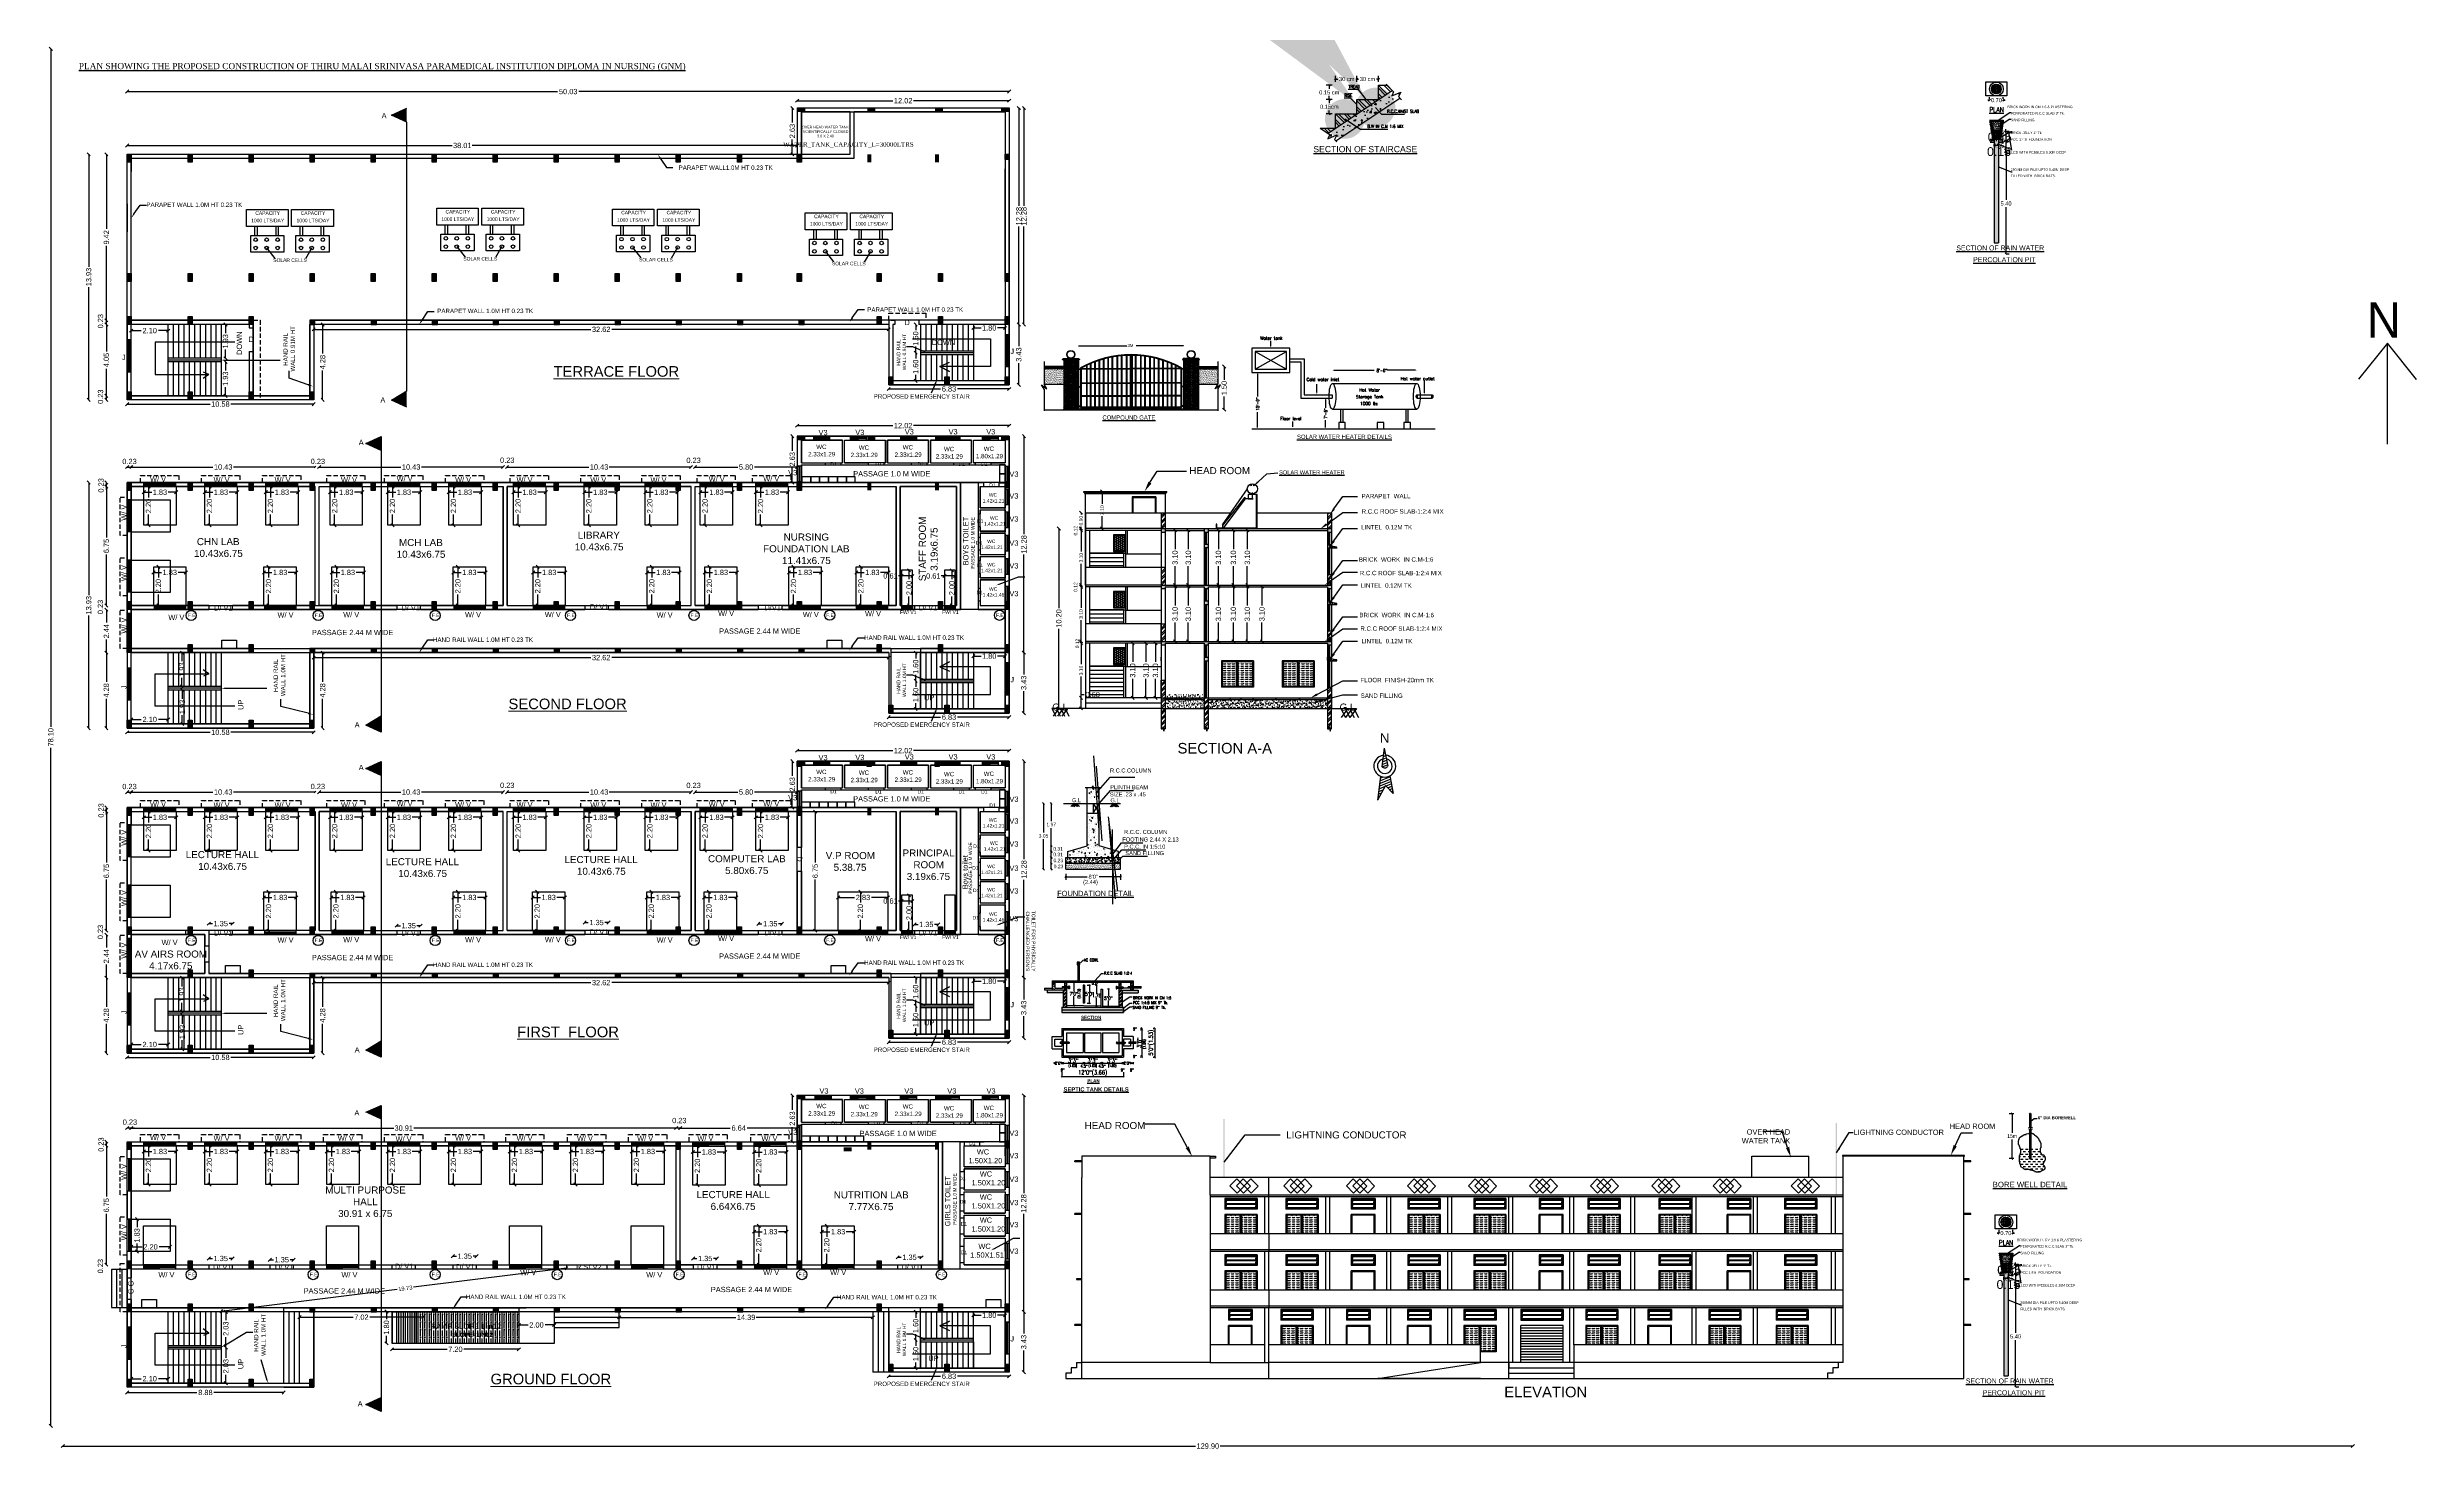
# Model space of a CAD drawing. Header units: metres. Extents: x 729 to 1050, y -308 to -82.
# Drawn here: x 728.7 to 863.1, y -161.3 to -81.8 of the extents above; entities that cross this region are included whole.
import ezdxf
from ezdxf import colors
from ezdxf.entities.mleader import LeaderData, LeaderLine
from ezdxf.enums import TextEntityAlignment as Align
from ezdxf.math import Vec2, Vec3

# ---------------------------------------------------------------- set-up
doc = ezdxf.new("R2010")
doc.units = ezdxf.units.M
doc.header["$MEASUREMENT"] = 0
doc.linetypes.add('DASHED', pattern=[0.75, 0.5, -0.25])
for name, color, linetype in [('BLK_1_DA_RAMP_1', 7, 'Continuous'), ('BLK_1_FLR_0_BLT_UP_AREA', 26, 'Continuous'), ('BLK_1_FLR_0_CARPET_AREA', 10, 'Continuous'), ('BLK_1_FLR_0_DRINKING_WATER', 55, 'Continuous'), ('BLK_1_FLR_0_EXIT_WIDTH_DOOR', 2, 'Continuous'), ('BLK_1_FLR_0_FIRESTAIR_1', 7, 'Continuous'), ('BLK_1_FLR_0_REGULAR_ROOM_1', 117, 'Continuous'), ('BLK_1_FLR_0_REGULAR_ROOM_2', 7, 'Continuous'), ('BLK_1_FLR_0_REGULAR_ROOM_3', 7, 'Continuous'), ('BLK_1_FLR_0_REGULAR_ROOM_4', 7, 'Continuous'), ('BLK_1_FLR_0_REGULAR_ROOM_5', 7, 'Continuous'), ('BLK_1_FLR_0_REGULAR_ROOM_6', 7, 'Continuous'), ('BLK_1_FLR_0_ROOF_AREA', 54, 'Continuous'), ('BLK_1_FLR_0_ROOM_1_LIGHT_VENTILATION_1', 7, 'Continuous'), ('BLK_1_FLR_0_ROOM_2_LIGHT_VENTILATION_1', 7, 'Continuous'), ('BLK_1_FLR_0_ROOM_3_LIGHT_VENTILATION_1', 7, 'Continuous'), ('BLK_1_FLR_0_SP_WC', 7, 'Continuous'), ('BLK_1_FLR_0_WASH', 55, 'Continuous'), ('BLK_1_FLR_0_WATER_CLOSET', 7, 'Continuous'), ('BLK_1_FLR_1_BLT_UP_AREA', 26, 'Continuous'), ('BLK_1_FLR_1_CARPET_AREA', 10, 'Continuous'), ('BLK_1_FLR_1_DRINKING_WATER', 55, 'Continuous'), ('BLK_1_FLR_1_EXIT_WIDTH_DOOR', 2, 'Continuous'), ('BLK_1_FLR_1_FIRESTAIR_1', 7, 'Continuous'), ('BLK_1_FLR_1_REGULAR_ROOM_1', 117, 'Continuous'), ('BLK_1_FLR_1_REGULAR_ROOM_2', 7, 'Continuous'), ('BLK_1_FLR_1_REGULAR_ROOM_3', 7, 'Continuous'), ('BLK_1_FLR_1_REGULAR_ROOM_4', 7, 'Continuous'), ('BLK_1_FLR_1_REGULAR_ROOM_5', 7, 'Continuous'), ('BLK_1_FLR_1_REGULAR_ROOM_6', 7, 'Continuous'), ('BLK_1_FLR_1_ROOF_AREA', 54, 'Continuous'), ('BLK_1_FLR_1_ROOM_1_LIGHT_VENTILATION_1', 7, 'Continuous'), ('BLK_1_FLR_1_ROOM_3_LIGHT_VENTILATION_1', 7, 'Continuous'), ('BLK_1_FLR_1_ROOM_4_LIGHT_VENTILATION_1', 7, 'Continuous'), ('BLK_1_FLR_1_ROOM_5_LIGHT_VENTILATION_1', 7, 'Continuous'), ('BLK_1_FLR_1_ROOM_6_LIGHT_VENTILATION_1', 7, 'Continuous'), ('BLK_1_FLR_1_SP_WC', 7, 'Continuous'), ('BLK_1_FLR_1_URINAL', 55, 'Continuous'), ('BLK_1_FLR_1_WASH', 55, 'Continuous'), ('BLK_1_FLR_1_WATER_CLOSET', 7, 'Continuous'), ('BLK_1_FLR_2_BLT_UP_AREA', 26, 'Continuous'), ('BLK_1_FLR_2_CARPET_AREA', 10, 'Continuous'), ('BLK_1_FLR_2_FIRESTAIR_1', 7, 'Continuous'), ('BLK_1_FLR_2_REGULAR_ROOM_1', 117, 'Continuous'), ('BLK_1_FLR_2_REGULAR_ROOM_2', 7, 'Continuous'), ('BLK_1_FLR_2_REGULAR_ROOM_3', 7, 'Continuous'), ('BLK_1_FLR_2_REGULAR_ROOM_4', 117, 'Continuous'), ('BLK_1_FLR_2_REGULAR_ROOM_5', 117, 'Continuous'), ('BLK_1_FLR_2_ROOF_AREA', 54, 'Continuous'), ('BLK_1_FLR_2_ROOM_1_LIGHT_VENTILATION_1', 7, 'Continuous'), ('BLK_1_FLR_2_ROOM_2_LIGHT_VENTILATION_1', 7, 'Continuous'), ('BLK_1_FLR_2_ROOM_3_LIGHT_VENTILATION_1', 7, 'Continuous'), ('BLK_1_FLR_2_ROOM_4_LIGHT_VENTILATION_1', 7, 'Continuous'), ('BLK_1_FLR_2_ROOM_5_LIGHT_VENTILATION_1', 7, 'Continuous'), ('BLK_1_FLR_2_SP_WC', 7, 'Continuous'), ('BLK_1_FLR_2_URINAL', 55, 'Continuous'), ('BLK_1_FLR_2_WASH', 55, 'Continuous'), ('BLK_1_FLR_2_WATER_CLOSET', 7, 'Continuous'), ('BLK_1_FLR_3_ROOF_AREA', 54, 'Continuous'), ('BLK_1_HT_OF_BLDG', 7, 'Continuous'), ('BLK_1_PLINTH_HEIGHT', 7, 'Continuous'), ('BLK_1_STAIR_HEADROOM', 55, 'Continuous'), ('jo', 3, 'Continuous'), ('NORTH_DIRECTION', 7, 'Continuous'), ('SOLAR_PANEL', 7, 'Continuous'), ('WATER_TANK_CALCULATION', 2, 'Continuous')]:
    doc.layers.add(name, color=color, linetype=linetype)
doc.layers.add('DIST_EXIT', color=7, linetype='Continuous', lineweight=0)
doc.styles.add('ED', font='romantic.ttf', dxfattribs={"width": 0.96})
doc.styles.add('Isa-', font='times.ttf')
doc.styles.add('ld', font='arial.ttf')
doc.styles.add('ROMAND', font='romand.shx', dxfattribs={"width": 0.75, "bigfont": '@extfont2.shx'})
doc.styles.add('ROMANS', font='romans.shx', dxfattribs={"width": 0.8, "height": 9})
doc.styles.get("Standard").update_dxf_attribs({"font": 'arial.ttf'})
doc.styles.add('style2', font='arialbd.ttf')
doc.styles.add('USA TEXT', font='GOTHIC.TTF')
doc.dimstyles.new('ISO-25', dxfattribs={"dimscale": 0, "dimtxt": 0.5, "dimasz": 0.15, "dimexe": 1.25, "dimexo": 0.625, "dimgap": 0, "dimtad": 0, "dimtih": 1, "dimtoh": 1, "dimzin": 1, "dimdsep": 46, "dimtxsty": 'Standard', "dimblk": 'OBLIQUE', "dimcen": 0, "dimse1": 1, "dimse2": 1, "dimclrd": 1, "dimclrt": 3, "dimadec": 0, "dimazin": 2, "dimtfac": 1, "dimtix": 1, "dimtofl": 0, "dimtmove": 0, "dimatfit": 3, "dimfxl": 0, "dimtolj": 1, "dimarcsym": 0})
doc.dimstyles.get("Standard").update_dxf_attribs({"dimtxt": 0.3, "dimasz": 0.18, "dimexe": 0.18, "dimexo": 0.0625, "dimgap": 0.09, "dimtad": 0, "dimtoh": 1, "dimzin": 0, "dimdsep": 46, "dimtxsty": 'Standard', "dimblk": 'OBLIQUE', "dimcen": 0.09, "dimse1": 1, "dimse2": 1, "dimclrd": 1, "dimclrt": 3, "dimadec": 0, "dimazin": 0, "dimtfac": 1, "dimtofl": 0, "dimtmove": 0, "dimatfit": 3, "dimfxl": 0, "dimtolj": 1, "dimtzin": 0, "dimarcsym": 0})
doc.dimstyles.new('STANDARD_WS', dxfattribs={"dimtxt": 0.18, "dimasz": 0.18, "dimexe": 0.18, "dimexo": 0.0625, "dimgap": 0.09, "dimtad": 0, "dimtih": 1, "dimtoh": 1, "dimdec": 4, "dimzin": 0, "dimdsep": 46, "dimtxsty": 'Standard', "dimcen": 0.09, "dimadec": 0, "dimazin": 0, "dimtfac": 1, "dimtdec": 4, "dimtofl": 0, "dimtmove": 0, "dimatfit": 3, "dimfxl": 0, "dimtolj": 1, "dimtzin": 0, "dimarcsym": 0})
pattern_1 = [(0, (778.87083, -228.46246), (0, 0.125), [0.125, -0.125]), (45, (778.99583, -228.46246), (0, 0.125), [0.03125, -0.1142767, 0.03125, -0.1767767])]
pattern_2 = [(0, (775.056, -228.46246), (0, 0.125), [0.125, -0.125]), (45, (775.181, -228.46246), (0, 0.125), [0.03125, -0.1142767, 0.03125, -0.1767767])]
pattern_3 = [(0, (768.07783, -228.46246), (0, 0.125), [0.125, -0.125]), (45, (768.20283, -228.46246), (0, 0.125), [0.03125, -0.1142767, 0.03125, -0.1767767])]
pattern_4 = [(0, (761.16783, -228.46246), (0, 0.125), [0.125, -0.125]), (45, (761.29283, -228.46246), (0, 0.125), [0.03125, -0.1142767, 0.03125, -0.1767767])]
pattern_5 = [(0, (750.78783, -228.46246), (0, 0.125), [0.125, -0.125]), (45, (750.91283, -228.46246), (0, 0.125), [0.03125, -0.1142767, 0.03125, -0.1767767])]
pattern_6 = [(0, (751.06783, -222.16246), (0, 0.125), [0.125, -0.125]), (45, (751.19283, -222.16246), (0, 0.125), [0.03125, -0.1142767, 0.03125, -0.1767767])]
pattern_7 = [(0, (757.98783, -222.16246), (0, 0.125), [0.125, -0.125]), (45, (758.11283, -222.16246), (0, 0.125), [0.03125, -0.1142767, 0.03125, -0.1767767])]
pattern_8 = [(0, (761.72783, -222.16246), (0, 0.125), [0.125, -0.125]), (45, (761.85283, -222.16246), (0, 0.125), [0.03125, -0.1142767, 0.03125, -0.1767767])]
pattern_9 = [(0, (768.20283, -222.16246), (0, 0.125), [0.125, -0.125]), (45, (768.32783, -222.16246), (0, 0.125), [0.03125, -0.1142767, 0.03125, -0.1767767])]
pattern_10 = [(0, (772.22113, -222.16246), (0, 0.125), [0.125, -0.125]), (45, (772.34613, -222.16246), (0, 0.125), [0.03125, -0.1142767, 0.03125, -0.1767767])]
pattern_11 = [(0, (779.35283, -222.16246), (0, 0.125), [0.125, -0.125]), (45, (779.47783, -222.16246), (0, 0.125), [0.03125, -0.1142767, 0.03125, -0.1767767])]
pattern_12 = [(0, (751.06783, -225.36246), (0, 0.125), [0.125, -0.125]), (45, (751.19283, -225.36246), (0, 0.125), [0.03125, -0.1142767, 0.03125, -0.1767767])]
pattern_13 = [(0, (757.98783, -225.36246), (0, 0.125), [0.125, -0.125]), (45, (758.11283, -225.36246), (0, 0.125), [0.03125, -0.1142767, 0.03125, -0.1767767])]
pattern_14 = [(0, (761.72783, -225.36246), (0, 0.125), [0.125, -0.125]), (45, (761.85283, -225.36246), (0, 0.125), [0.03125, -0.1142767, 0.03125, -0.1767767])]
pattern_15 = [(0, (768.20283, -225.36246), (0, 0.125), [0.125, -0.125]), (45, (768.32783, -225.36246), (0, 0.125), [0.03125, -0.1142767, 0.03125, -0.1767767])]
pattern_16 = [(0, (772.22113, -225.36246), (0, 0.125), [0.125, -0.125]), (45, (772.34613, -225.36246), (0, 0.125), [0.03125, -0.1142767, 0.03125, -0.1767767])]
pattern_17 = [(0, (779.35283, -225.36246), (0, 0.125), [0.125, -0.125]), (45, (779.47783, -225.36246), (0, 0.125), [0.03125, -0.1142767, 0.03125, -0.1767767])]
pattern_18 = [(0, (747.60783, -225.36246), (0, 0.125), [0.125, -0.125]), (45, (747.73283, -225.36246), (0, 0.125), [0.03125, -0.1142767, 0.03125, -0.1767767])]
pattern_19 = [(0, (747.60783, -222.16246), (0, 0.125), [0.125, -0.125]), (45, (747.73283, -222.16246), (0, 0.125), [0.03125, -0.1142767, 0.03125, -0.1767767])]
pattern_20 = [(37.5, (750.85423, -190.45694), (-0.00629934, 0.19268238), [0, -0.152, 0, -0.17, 0, -0.1625]), (7.5, (750.85423, -190.45694), (0.1769777, 0.2822146), [0, -0.082, 0, -0.137, 0, -0.0525]), (327.5, (750.73123, -190.45694), (0.3114142, 0.0005659), [0, -0.05, 0, -0.18, 0, -0.235]), (317.5, (750.73123, -190.45694), (0.3006127, 0.08776756), [0, -0.025, 0, -0.118, 0, -0.135])]
pattern_21 = [(45, (750.85423, -190.45694), (-0.159099, 0.159099), []), (45, (750.9603, -190.45694), (-0.159099, 0.159099), [])]
pattern_22 = [(45, (750.85423, -190.75694), (-0.159099, 0.159099), []), (45, (750.9603, -190.75694), (-0.159099, 0.159099), [])]
pattern_23 = [(50, (750.85423, -190.75694), (0.21517805, -0.01882564), [0.0225, -0.2475]), (355, (750.85423, -190.75694), (-0.0416254, 0.22565764), [0.018, -0.198]), (100.4514, (750.87216, -190.7585), (0.1735528, 0.20683186), [0.01912206, -0.21034263]), (46.1842, (750.85423, -190.69694), (0.3201723, -0.0496557), [0.03375, -0.37125]), (96.6356, (750.8809, -190.70107), (0.2803988, 0.2922354), [0.0286831, -0.3155139]), (351.1842, (750.85423, -190.69694), (0.2803986, 0.2922356), [0.027, -0.297]), (21, (750.88423, -190.71194), (0.1790721, -0.12078567), [0.0225, -0.2475]), (326, (750.88423, -190.71194), (0.0729946, 0.217545), [0.018, -0.198]), (71.4514, (750.89915, -190.722), (0.2520668, 0.09675915), [0.01912206, -0.21034263]), (37.5, (750.85423, -190.756936), (0.003647957, 0.099868156), [0, -0.1956, 0, -0.201, 0, -0.19875]), (7.5, (750.85423, -190.75694), (0.07892086, 0.11832351), [0, -0.1146, 0, -0.1911, 0, -0.07575]), (327.5, (750.78733, -190.756936), (0.16014673, -0.00676646), [0, -0.075, 0, -0.234, 0, -0.3105]), (317.5, (750.75733, -190.75694), (0.17495585, 0.0300315), [0, -0.0975, 0, -0.1554, 0, -0.2205])]
pattern_24 = [(0, (750.85423, -190.75694), (0, 0.125), [0.125, -0.125]), (45, (750.97923, -190.75694), (0, 0.125), [0.03125, -0.1142767, 0.03125, -0.1767767])]
pattern_25 = [(0, (747.40671, -190.75694), (0, 0.125), [0.125, -0.125]), (45, (747.53171, -190.75694), (0, 0.125), [0.03125, -0.1142767, 0.03125, -0.1767767])]
pattern_26 = [(45, (-1373.337, -1747.44), (-3.818854, 3.818854), []), (45, (-1370.791, -1747.44), (-3.818854, 3.818854), [])]
pattern_27 = [(50, (-1373.337, -1747.4398), (3.6892395, -0.3227665), [0.385762, -4.243387]), (355, (-1373.337, -1747.44), (-0.713667, 3.868897), [0.30861, -3.39471]), (100.451, (-1373.0295, -1747.4667), (2.975586, 3.546113), [0.327847, -3.606322]), (46.1842, (-1373.337, -1746.411), (5.48935, -0.851357), [0.578644, -6.365081]), (96.6356, (-1372.8795, -1746.482), (4.807436, 5.010368), [0.491771, -5.409484]), (351.184, (-1373.337, -1746.411), (4.807443, 5.010359), [0.462915, -5.092065]), (21, (-1372.8226, -1746.6683), (3.070201, -2.070877), [0.385762, -4.243387]), (326, (-1372.8226, -1746.6683), (1.251491, 3.729806), [0.30861, -3.39471]), (71.4514, (-1372.5667, -1746.841), (4.321684, 1.658938), [0.327847, -3.606322]), (37.5, (-1373.337, -1747.4398), (0.0625442, 1.7122395), [0, -3.353562, 0, -3.446145, 0, -3.4075687]), (7.5, (-1373.337, -1747.4398), (1.3530982, 2.0286566), [0, -1.964817, 0, -3.2764095, 0, -1.2987337]), (327.5, (-1374.484, -1747.4398), (2.7457096, -0.116007), [0, -1.285875, 0, -4.01193, 0, -5.3235225]), (317.5, (-1374.9983, -1747.4398), (2.999616, 0.5148864), [0, -1.6716375, 0, -2.664333, 0, -3.7804725])]
pattern_28 = [(90, (660.054103, -147.9786), (-0.050181617, 0.050181617), [0.01330642, -0.087056814]), (45, (660.0541, -147.9786), (-0.05018165, 0.05018165), [0.01330642, -0.057661152]), (135, (660.0541, -147.9786), (-0.05018165, -0.05018165), [0.01330642, -0.057661152])]
pattern_29 = [(90, (660.593535, -212.25446), (-0.050181617, 0.050181617), [0.01330642, -0.087056814]), (45, (660.593535, -212.25446), (-0.05018165, 0.05018165), [0.01330642, -0.057661152]), (135, (660.593535, -212.25446), (-0.05018165, -0.05018165), [0.01330642, -0.057661152])]

# ---------------------------------------------------------------- blocks, each defined once
blk = doc.blocks.new('MKIIUUJ')
at = {"lineweight": 25}
h = blk.add_hatch(dxfattribs=at)
h.set_pattern_fill('ANSI31', color=1, scale=1.125, angle=156.804, style=0)
h.set_pattern_definition([(201.804, (491.18667, 119.66091), (0.052233, -0.130565), [])])
h.paths.add_polyline_path([(490.66, 118.25), (491.14, 119.13), (491.6, 118.66), (491.39, 119.69, -0.222103), (490.85, 119.68)])
h.paths.add_polyline_path([(490.92, 120.25, 0.425785), (491.28, 120.26), (491.07, 121.34)])
for p, q in [((491.07, 121.34), (490.92, 120.25)), ((491.07, 121.34), (491.28, 120.26)), ((490.85, 119.68), (490.66, 118.25)), ((491.14, 119.13), (490.66, 118.25)), ((491.14, 119.13), (491.6, 118.66)), ((491.39, 119.69), (491.6, 118.66))]:
    blk.add_line(p, q, dxfattribs=at)
for centre, radius, start, end in [((491.1, 120.27), 0.646, 98.2748, 85.6046), ((491.1, 120.27), 0.437, 106.1762, 77.7122), ((491.1, 120.42), 0.25, 225.783, 318.0373)]:
    blk.add_arc(centre, radius, start, end, dxfattribs=at)
at = {"color": 3, "lineweight": 25}
blk.add_text('N', height=0.562, dxfattribs=at).set_placement((490.81, 121.65))
blk = doc.blocks.new('_Oblique')
at = {"color": 0, "linetype": 'ByBlock', "lineweight": -2}
blk.add_line((-0.5, -0.5), (0.5, 0.5), dxfattribs=at)
blk = doc.blocks.new('*D40')
at = {"color": 1, "lineweight": -2}
for p, q in [((732.04, -144.09), (732.04, -146.98)), ((732.04, -150.84), (732.04, -147.95))]:
    blk.add_line(p, q, dxfattribs=at)
at = {"layer": 'Defpoints', "color": 0}
for p in [(733.84, -144.09), (732.04, -150.84), (734.01, -150.84)]:
    blk.add_point(p, dxfattribs=at)
at = {"color": 1, "lineweight": -2, "xscale": 0.18, "yscale": 0.18, "zscale": 0.18}
for p, rotation in [((732.04, -144.09), 90), ((732.04, -150.84), 270)]:
    blk.add_blockref('_Oblique', p, dxfattribs=dict(at, rotation=rotation))
at = {"color": 3, "insert": (732.04, -147.47), "char_height": 0.3, "attachment_point": 5, "rotation": 90}
blk.add_mtext('\\A1;6.75', dxfattribs=at)
blk = doc.blocks.new('*D41')
at = {"color": 1, "lineweight": -2}
for p, q in [((733.45, -157.31), (734.02, -157.31)), ((735.55, -157.31), (734.99, -157.31))]:
    blk.add_line(p, q, dxfattribs=at)
at = {"layer": 'Defpoints', "color": 0}
for p in [(733.45, -154.56), (735.55, -154.56), (735.55, -157.31)]:
    blk.add_point(p, dxfattribs=at)
at = {"color": 1, "lineweight": -2, "xscale": 0.18, "yscale": 0.18, "zscale": 0.18, "rotation": 180}
blk.add_blockref('_Oblique', (733.45, -157.31), dxfattribs=at)
at = {"color": 1, "lineweight": -2, "xscale": 0.18, "yscale": 0.18, "zscale": 0.18}
blk.add_blockref('_Oblique', (735.55, -157.31), dxfattribs=at)
at = {"color": 3, "insert": (734.5, -157.31), "char_height": 0.3, "attachment_point": 5}
blk.add_mtext('\\A1;2.10', dxfattribs=at)
blk = doc.blocks.new('*D42')
at = {"color": 1, "lineweight": -2}
for p, q in [((733.45, -143.09), (748.34, -143.09)), ((764.36, -143.09), (749.48, -143.09))]:
    blk.add_line(p, q, dxfattribs=at)
at = {"layer": 'Defpoints', "color": 0}
for p in [(764.36, -143.09), (733.45, -144.77), (764.36, -144.77)]:
    blk.add_point(p, dxfattribs=at)
at = {"color": 1, "lineweight": -2, "xscale": 0.18, "yscale": 0.18, "zscale": 0.18, "rotation": 180}
blk.add_blockref('_Oblique', (733.45, -143.09), dxfattribs=at)
at = {"color": 1, "lineweight": -2, "xscale": 0.18, "yscale": 0.18, "zscale": 0.18}
blk.add_blockref('_Oblique', (764.36, -143.09), dxfattribs=at)
at = {"color": 3, "insert": (748.91, -143.09), "char_height": 0.3, "attachment_point": 5}
blk.add_mtext('\\A1;30.91', dxfattribs=at)
blk = doc.blocks.new('*D45')
at = {"color": 1, "lineweight": -2}
for p, q in [((738.82, -153.51), (738.82, -153.99)), ((738.82, -155.54), (738.82, -154.96))]:
    blk.add_line(p, q, dxfattribs=at)
at = {"layer": 'Defpoints', "color": 0}
for p in [(736.32, -153.51), (736.32, -155.54), (738.82, -155.54)]:
    blk.add_point(p, dxfattribs=at)
at = {"color": 1, "lineweight": -2, "xscale": 0.18, "yscale": 0.18, "zscale": 0.18}
for p, rotation in [((738.82, -153.51), 90), ((738.82, -155.54), 270)]:
    blk.add_blockref('_Oblique', p, dxfattribs=dict(at, rotation=rotation))
at = {"color": 3, "insert": (738.82, -154.47), "char_height": 0.3, "attachment_point": 5, "rotation": 90}
blk.add_mtext('\\A1;2.03', dxfattribs=at)
blk = doc.blocks.new('*D43')
at = {"color": 1, "lineweight": -2}
for p, q in [((738.82, -155.54), (738.82, -156.12)), ((738.82, -157.56), (738.82, -157.08))]:
    blk.add_line(p, q, dxfattribs=at)
at = {"layer": 'Defpoints', "color": 0}
for p in [(736.28, -155.54), (736.28, -157.56), (738.82, -157.56)]:
    blk.add_point(p, dxfattribs=at)
at = {"color": 1, "lineweight": -2, "xscale": 0.18, "yscale": 0.18, "zscale": 0.18}
for p, rotation in [((738.82, -155.54), 90), ((738.82, -157.56), 270)]:
    blk.add_blockref('_Oblique', p, dxfattribs=dict(at, rotation=rotation))
at = {"color": 3, "insert": (738.82, -156.6), "char_height": 0.3, "attachment_point": 5, "rotation": 90}
blk.add_mtext('\\A1;2.03', dxfattribs=at)
blk = doc.blocks.new('*D44')
at = {"color": 1, "lineweight": -2}
for p, q in [((733.22, -158.09), (737.18, -158.09)), ((742.1, -158.09), (738.14, -158.09))]:
    blk.add_line(p, q, dxfattribs=at)
at = {"layer": 'Defpoints', "color": 0}
for p in [(733.22, -157.79), (742.1, -157.56), (742.1, -158.09)]:
    blk.add_point(p, dxfattribs=at)
at = {"color": 1, "lineweight": -2, "xscale": 0.18, "yscale": 0.18, "zscale": 0.18, "rotation": 180}
blk.add_blockref('_Oblique', (733.22, -158.09), dxfattribs=at)
at = {"color": 1, "lineweight": -2, "xscale": 0.18, "yscale": 0.18, "zscale": 0.18}
blk.add_blockref('_Oblique', (742.1, -158.09), dxfattribs=at)
at = {"color": 3, "insert": (737.66, -158.09), "char_height": 0.3, "attachment_point": 5}
blk.add_mtext('\\A1;8.88', dxfattribs=at)
blk = doc.blocks.new('*D38')
at = {"color": 1, "lineweight": -2}
for p, q in [((770.95, -141.23), (770.95, -142.06)), ((770.95, -143.86), (770.95, -143.03))]:
    blk.add_line(p, q, dxfattribs=at)
at = {"layer": 'Defpoints', "color": 0}
for p in [(771.23, -141.23), (770.95, -143.86), (771.23, -143.86)]:
    blk.add_point(p, dxfattribs=at)
at = {"color": 1, "lineweight": -2, "xscale": 0.18, "yscale": 0.18, "zscale": 0.18}
for p, rotation in [((770.95, -141.23), 90), ((770.95, -143.86), 270)]:
    blk.add_blockref('_Oblique', p, dxfattribs=dict(at, rotation=rotation))
at = {"color": 3, "insert": (770.95, -142.55), "char_height": 0.3, "attachment_point": 5, "rotation": 90}
blk.add_mtext('\\A1;2.63', dxfattribs=at)
blk = doc.blocks.new('*D39')
at = {"color": 1, "lineweight": -2}
for p, q in [((784.08, -141.23), (784.08, -146.79)), ((784.08, -153.51), (784.08, -147.95))]:
    blk.add_line(p, q, dxfattribs=at)
at = {"layer": 'Defpoints', "color": 0}
for p in [(783.25, -141.23), (783.25, -153.51), (784.08, -153.51)]:
    blk.add_point(p, dxfattribs=at)
at = {"color": 1, "lineweight": -2, "xscale": 0.18, "yscale": 0.18, "zscale": 0.18}
for p, rotation in [((784.08, -141.23), 90), ((784.08, -153.51), 270)]:
    blk.add_blockref('_Oblique', p, dxfattribs=dict(at, rotation=rotation))
at = {"color": 3, "insert": (784.08, -147.37), "char_height": 0.3, "attachment_point": 5, "rotation": 90}
blk.add_mtext('\\A1;12.28', dxfattribs=at)
blk = doc.blocks.new('*D46')
at = {"color": 1, "lineweight": -2}
for p, q in [((764.59, -143.09), (767.43, -143.09)), ((771.23, -143.09), (768.39, -143.09))]:
    blk.add_line(p, q, dxfattribs=at)
at = {"layer": 'Defpoints', "color": 0}
for p in [(771.23, -143.09), (764.59, -143.86), (771.23, -143.86)]:
    blk.add_point(p, dxfattribs=at)
at = {"color": 1, "lineweight": -2, "xscale": 0.18, "yscale": 0.18, "zscale": 0.18, "rotation": 180}
blk.add_blockref('_Oblique', (764.59, -143.09), dxfattribs=at)
at = {"color": 1, "lineweight": -2, "xscale": 0.18, "yscale": 0.18, "zscale": 0.18}
blk.add_blockref('_Oblique', (771.23, -143.09), dxfattribs=at)
at = {"color": 3, "insert": (767.91, -143.09), "char_height": 0.3, "attachment_point": 5}
blk.add_mtext('\\A1;6.64', dxfattribs=at)
blk = doc.blocks.new('*D47')
at = {"color": 1, "lineweight": -2}
for p, q in [((777.95, -153.51), (777.95, -153.85)), ((777.95, -155.11), (777.95, -154.78))]:
    blk.add_line(p, q, dxfattribs=at)
at = {"layer": 'Defpoints', "color": 0}
for p in [(778.22, -153.51), (777.95, -155.11), (778.22, -155.11)]:
    blk.add_point(p, dxfattribs=at)
at = {"color": 1, "lineweight": -2, "xscale": 0.18, "yscale": 0.18, "zscale": 0.18}
for p, rotation in [((777.95, -153.51), 90), ((777.95, -155.11), 270)]:
    blk.add_blockref('_Oblique', p, dxfattribs=dict(at, rotation=rotation))
at = {"color": 3, "insert": (777.95, -154.31), "char_height": 0.3, "attachment_point": 5, "rotation": 90}
blk.add_mtext('\\A1;1.60', dxfattribs=at)
blk = doc.blocks.new('*D48')
at = {"color": 1, "lineweight": -2}
for p, q in [((777.95, -155.11), (777.95, -155.45)), ((777.95, -156.71), (777.95, -156.38))]:
    blk.add_line(p, q, dxfattribs=at)
at = {"layer": 'Defpoints', "color": 0}
for p in [(778.22, -155.11), (777.95, -156.71), (778.22, -156.71)]:
    blk.add_point(p, dxfattribs=at)
at = {"color": 1, "lineweight": -2, "xscale": 0.18, "yscale": 0.18, "zscale": 0.18}
for p, rotation in [((777.95, -155.11), 90), ((777.95, -156.71), 270)]:
    blk.add_blockref('_Oblique', p, dxfattribs=dict(at, rotation=rotation))
at = {"color": 3, "insert": (777.95, -155.91), "char_height": 0.3, "attachment_point": 5, "rotation": 90}
blk.add_mtext('\\A1;1.60', dxfattribs=at)
blk = doc.blocks.new('*D49')
at = {"color": 1, "lineweight": -2}
for p, q in [((781.22, -153.71), (781.66, -153.71)), ((783.02, -153.71), (782.59, -153.71))]:
    blk.add_line(p, q, dxfattribs=at)
at = {"layer": 'Defpoints', "color": 0}
for p in [(783.02, -153.71), (781.22, -155.01), (783.02, -155.01)]:
    blk.add_point(p, dxfattribs=at)
at = {"color": 1, "lineweight": -2, "xscale": 0.18, "yscale": 0.18, "zscale": 0.18, "rotation": 180}
blk.add_blockref('_Oblique', (781.22, -153.71), dxfattribs=at)
at = {"color": 1, "lineweight": -2, "xscale": 0.18, "yscale": 0.18, "zscale": 0.18}
blk.add_blockref('_Oblique', (783.02, -153.71), dxfattribs=at)
at = {"color": 3, "insert": (782.12, -153.71), "char_height": 0.3, "attachment_point": 5}
blk.add_mtext('\\A1;1.80', dxfattribs=at)
blk = doc.blocks.new('*D50')
at = {"color": 1, "lineweight": -2}
for p, q in [((784.08, -153.51), (784.08, -154.75)), ((784.08, -156.94), (784.08, -155.71))]:
    blk.add_line(p, q, dxfattribs=at)
at = {"layer": 'Defpoints', "color": 0}
for p in [(783.25, -153.51), (783.25, -156.94), (784.08, -156.94)]:
    blk.add_point(p, dxfattribs=at)
at = {"color": 1, "lineweight": -2, "xscale": 0.18, "yscale": 0.18, "zscale": 0.18}
for p, rotation in [((784.08, -153.51), 90), ((784.08, -156.94), 270)]:
    blk.add_blockref('_Oblique', p, dxfattribs=dict(at, rotation=rotation))
at = {"color": 3, "insert": (784.08, -155.23), "char_height": 0.3, "attachment_point": 5, "rotation": 90}
blk.add_mtext('\\A1;3.43', dxfattribs=at)
blk = doc.blocks.new('*D51')
at = {"color": 1, "lineweight": -2}
for p, q in [((776.42, -157.17), (779.36, -157.17)), ((783.25, -157.17), (780.32, -157.17))]:
    blk.add_line(p, q, dxfattribs=at)
at = {"layer": 'Defpoints', "color": 0}
for p in [(776.42, -156.94), (776.42, -157.17), (783.25, -156.94)]:
    blk.add_point(p, dxfattribs=at)
at = {"color": 1, "lineweight": -2, "xscale": 0.18, "yscale": 0.18, "zscale": 0.18, "rotation": 180}
blk.add_blockref('_Oblique', (776.42, -157.17), dxfattribs=at)
at = {"color": 1, "lineweight": -2, "xscale": 0.18, "yscale": 0.18, "zscale": 0.18}
blk.add_blockref('_Oblique', (783.25, -157.17), dxfattribs=at)
at = {"color": 3, "insert": (779.84, -157.17), "char_height": 0.3, "attachment_point": 5}
blk.add_mtext('\\A1;6.83', dxfattribs=at)
blk = doc.blocks.new('*D52')
at = {"color": 1, "lineweight": -2}
for p, q in [((743, -153.82), (746.04, -153.82)), ((750.02, -153.82), (746.99, -153.82))]:
    blk.add_line(p, q, dxfattribs=at)
at = {"layer": 'Defpoints', "color": 0}
for p in [(743, -153.51), (750.02, -153.51), (750.02, -153.82)]:
    blk.add_point(p, dxfattribs=at)
at = {"color": 1, "lineweight": -2, "xscale": 0.18, "yscale": 0.18, "zscale": 0.18, "rotation": 180}
blk.add_blockref('_Oblique', (743, -153.82), dxfattribs=at)
at = {"color": 1, "lineweight": -2, "xscale": 0.18, "yscale": 0.18, "zscale": 0.18}
blk.add_blockref('_Oblique', (750.02, -153.82), dxfattribs=at)
at = {"color": 3, "insert": (746.51, -153.82), "char_height": 0.3, "attachment_point": 5}
blk.add_mtext('\\A1;7.02', dxfattribs=at)
blk = doc.blocks.new('*D53')
at = {"color": 1, "lineweight": -2}
for p, q in [((761.13, -153.83), (767.75, -153.83)), ((775.52, -153.83), (768.91, -153.83))]:
    blk.add_line(p, q, dxfattribs=at)
at = {"layer": 'Defpoints', "color": 0}
for p in [(761.13, -153.51), (775.52, -153.51), (775.52, -153.83)]:
    blk.add_point(p, dxfattribs=at)
at = {"color": 1, "lineweight": -2, "xscale": 0.18, "yscale": 0.18, "zscale": 0.18, "rotation": 180}
blk.add_blockref('_Oblique', (761.13, -153.83), dxfattribs=at)
at = {"color": 1, "lineweight": -2, "xscale": 0.18, "yscale": 0.18, "zscale": 0.18}
blk.add_blockref('_Oblique', (775.52, -153.83), dxfattribs=at)
at = {"color": 3, "insert": (768.33, -153.83), "char_height": 0.3, "attachment_point": 5}
blk.add_mtext('\\A1;14.39', dxfattribs=at)
blk = doc.blocks.new('*D54')
at = {"color": 1, "lineweight": -2}
for p, q in [((755.44, -154.26), (755.96, -154.26)), ((757.44, -154.26), (756.93, -154.26))]:
    blk.add_line(p, q, dxfattribs=at)
at = {"layer": 'Defpoints', "color": 0}
for p in [(755.44, -153.51), (757.44, -153.51), (757.44, -154.26)]:
    blk.add_point(p, dxfattribs=at)
at = {"color": 1, "lineweight": -2, "xscale": 0.18, "yscale": 0.18, "zscale": 0.18, "rotation": 180}
blk.add_blockref('_Oblique', (755.44, -154.26), dxfattribs=at)
at = {"color": 1, "lineweight": -2, "xscale": 0.18, "yscale": 0.18, "zscale": 0.18}
blk.add_blockref('_Oblique', (757.44, -154.26), dxfattribs=at)
at = {"color": 3, "insert": (756.44, -154.26), "char_height": 0.3, "attachment_point": 5}
blk.add_mtext('\\A1;2.00', dxfattribs=at)
blk = doc.blocks.new('*D36')
at = {"layer": 'BLK_1_DA_RAMP_1', "color": 1, "lineweight": -2}
for p, q in [((748.24, -155.64), (751.37, -155.64)), ((755.44, -155.64), (752.32, -155.64))]:
    blk.add_line(p, q, dxfattribs=at)
at = {"layer": 'Defpoints', "color": 0}
for p in [(748.24, -155.31), (755.44, -155.26), (755.44, -155.64)]:
    blk.add_point(p, dxfattribs=at)
at = {"layer": 'BLK_1_DA_RAMP_1', "color": 1, "lineweight": -2, "xscale": 0.18, "yscale": 0.18, "zscale": 0.18, "rotation": 180}
blk.add_blockref('_Oblique', (748.24, -155.64), dxfattribs=at)
at = {"layer": 'BLK_1_DA_RAMP_1', "color": 1, "lineweight": -2, "xscale": 0.18, "yscale": 0.18, "zscale": 0.18}
blk.add_blockref('_Oblique', (755.44, -155.64), dxfattribs=at)
at = {"layer": 'BLK_1_DA_RAMP_1', "color": 3, "insert": (751.84, -155.64), "char_height": 0.3, "attachment_point": 5}
blk.add_mtext('\\A1;7.20', dxfattribs=at)
blk = doc.blocks.new('*D37')
at = {"layer": 'BLK_1_DA_RAMP_1', "color": 1, "lineweight": -2}
for p, q in [((747.93, -153.5), (747.93, -153.94)), ((747.93, -155.3), (747.93, -154.87))]:
    blk.add_line(p, q, dxfattribs=at)
at = {"layer": 'Defpoints', "color": 0}
for p in [(747.93, -153.5), (757.6, -153.5), (757.6, -155.3)]:
    blk.add_point(p, dxfattribs=at)
at = {"layer": 'BLK_1_DA_RAMP_1', "color": 1, "lineweight": -2, "xscale": 0.18, "yscale": 0.18, "zscale": 0.18}
for p, rotation in [((747.93, -153.5), 90), ((747.93, -155.3), 270)]:
    blk.add_blockref('_Oblique', p, dxfattribs=dict(at, rotation=rotation))
at = {"layer": 'BLK_1_DA_RAMP_1', "color": 3, "insert": (747.93, -154.4), "char_height": 0.3, "attachment_point": 5, "rotation": 90}
blk.add_mtext('\\A1;1.80', dxfattribs=at)
blk = doc.blocks.new('*D55')
at = {"layer": 'BLK_1_FLR_0_EXIT_WIDTH_DOOR', "color": 1, "lineweight": -2}
for p, q in [((737.85, -150.49), (738.06, -150.49)), ((739.2, -150.49), (739, -150.49))]:
    blk.add_line(p, q, dxfattribs=at)
at = {"layer": 'Defpoints', "color": 0}
for p in [(739.2, -150.49), (737.85, -150.84), (739.2, -150.84)]:
    blk.add_point(p, dxfattribs=at)
at = {"layer": 'BLK_1_FLR_0_EXIT_WIDTH_DOOR', "color": 1, "lineweight": -2, "xscale": 0.18, "yscale": 0.18, "zscale": 0.18, "rotation": 180}
blk.add_blockref('_Oblique', (737.85, -150.49), dxfattribs=at)
at = {"layer": 'BLK_1_FLR_0_EXIT_WIDTH_DOOR', "color": 1, "lineweight": -2, "xscale": 0.18, "yscale": 0.18, "zscale": 0.18}
blk.add_blockref('_Oblique', (739.2, -150.49), dxfattribs=at)
at = {"layer": 'BLK_1_FLR_0_EXIT_WIDTH_DOOR', "color": 3, "insert": (738.53, -150.49), "char_height": 0.3, "attachment_point": 5}
blk.add_mtext('\\A1;1.35', dxfattribs=at)
blk = doc.blocks.new('*D56')
at = {"layer": 'BLK_1_FLR_0_EXIT_WIDTH_DOOR', "color": 1, "lineweight": -2}
for p, q in [((741.31, -150.56), (741.52, -150.56)), ((742.66, -150.56), (742.46, -150.56))]:
    blk.add_line(p, q, dxfattribs=at)
at = {"layer": 'Defpoints', "color": 0}
for p in [(741.31, -150.84), (742.66, -150.56), (742.66, -150.84)]:
    blk.add_point(p, dxfattribs=at)
at = {"layer": 'BLK_1_FLR_0_EXIT_WIDTH_DOOR', "color": 1, "lineweight": -2, "xscale": 0.18, "yscale": 0.18, "zscale": 0.18, "rotation": 180}
blk.add_blockref('_Oblique', (741.31, -150.56), dxfattribs=at)
at = {"layer": 'BLK_1_FLR_0_EXIT_WIDTH_DOOR', "color": 1, "lineweight": -2, "xscale": 0.18, "yscale": 0.18, "zscale": 0.18}
blk.add_blockref('_Oblique', (742.66, -150.56), dxfattribs=at)
at = {"layer": 'BLK_1_FLR_0_EXIT_WIDTH_DOOR', "color": 3, "insert": (741.99, -150.56), "char_height": 0.3, "attachment_point": 5}
blk.add_mtext('\\A1;1.35', dxfattribs=at)
blk = doc.blocks.new('*D57')
at = {"layer": 'BLK_1_FLR_0_EXIT_WIDTH_DOOR', "color": 1, "lineweight": -2}
for p, q in [((751.69, -150.36), (751.9, -150.36)), ((753.04, -150.36), (752.84, -150.36))]:
    blk.add_line(p, q, dxfattribs=at)
at = {"layer": 'Defpoints', "color": 0}
for p in [(753.04, -150.36), (751.69, -150.84), (753.04, -150.84)]:
    blk.add_point(p, dxfattribs=at)
at = {"layer": 'BLK_1_FLR_0_EXIT_WIDTH_DOOR', "color": 1, "lineweight": -2, "xscale": 0.18, "yscale": 0.18, "zscale": 0.18, "rotation": 180}
blk.add_blockref('_Oblique', (751.69, -150.36), dxfattribs=at)
at = {"layer": 'BLK_1_FLR_0_EXIT_WIDTH_DOOR', "color": 1, "lineweight": -2, "xscale": 0.18, "yscale": 0.18, "zscale": 0.18}
blk.add_blockref('_Oblique', (753.04, -150.36), dxfattribs=at)
at = {"layer": 'BLK_1_FLR_0_EXIT_WIDTH_DOOR', "color": 3, "insert": (752.37, -150.36), "char_height": 0.3, "attachment_point": 5}
blk.add_mtext('\\A1;1.35', dxfattribs=at)
blk = doc.blocks.new('*D58')
at = {"layer": 'BLK_1_FLR_0_EXIT_WIDTH_DOOR', "color": 1, "lineweight": -2}
for p, q in [((765.33, -150.49), (765.54, -150.49)), ((766.68, -150.49), (766.48, -150.49))]:
    blk.add_line(p, q, dxfattribs=at)
at = {"layer": 'Defpoints', "color": 0}
for p in [(766.68, -150.49), (765.33, -150.84), (766.68, -150.84)]:
    blk.add_point(p, dxfattribs=at)
at = {"layer": 'BLK_1_FLR_0_EXIT_WIDTH_DOOR', "color": 1, "lineweight": -2, "xscale": 0.18, "yscale": 0.18, "zscale": 0.18, "rotation": 180}
blk.add_blockref('_Oblique', (765.33, -150.49), dxfattribs=at)
at = {"layer": 'BLK_1_FLR_0_EXIT_WIDTH_DOOR', "color": 1, "lineweight": -2, "xscale": 0.18, "yscale": 0.18, "zscale": 0.18}
blk.add_blockref('_Oblique', (766.68, -150.49), dxfattribs=at)
at = {"layer": 'BLK_1_FLR_0_EXIT_WIDTH_DOOR', "color": 3, "insert": (766.01, -150.49), "char_height": 0.3, "attachment_point": 5}
blk.add_mtext('\\A1;1.35', dxfattribs=at)
blk = doc.blocks.new('*D59')
at = {"layer": 'BLK_1_FLR_0_EXIT_WIDTH_DOOR', "color": 1, "lineweight": -2}
for p, q in [((776.93, -150.42), (777.13, -150.42)), ((778.28, -150.42), (778.07, -150.42))]:
    blk.add_line(p, q, dxfattribs=at)
at = {"layer": 'Defpoints', "color": 0}
for p in [(776.93, -150.42), (776.93, -150.84), (778.28, -150.84)]:
    blk.add_point(p, dxfattribs=at)
at = {"layer": 'BLK_1_FLR_0_EXIT_WIDTH_DOOR', "color": 1, "lineweight": -2, "xscale": 0.18, "yscale": 0.18, "zscale": 0.18, "rotation": 180}
blk.add_blockref('_Oblique', (776.93, -150.42), dxfattribs=at)
at = {"layer": 'BLK_1_FLR_0_EXIT_WIDTH_DOOR', "color": 1, "lineweight": -2, "xscale": 0.18, "yscale": 0.18, "zscale": 0.18}
blk.add_blockref('_Oblique', (778.28, -150.42), dxfattribs=at)
at = {"layer": 'BLK_1_FLR_0_EXIT_WIDTH_DOOR', "color": 3, "insert": (777.6, -150.42), "char_height": 0.3, "attachment_point": 5}
blk.add_mtext('\\A1;1.35', dxfattribs=at)
blk = doc.blocks.new('*D60')
at = {"layer": 'BLK_1_FLR_0_ROOM_1_LIGHT_VENTILATION_1', "color": 1, "lineweight": -2}
for p, q in [((734.17, -144.42), (734.62, -144.42)), ((736, -144.42), (735.55, -144.42))]:
    blk.add_line(p, q, dxfattribs=at)
at = {"layer": 'Defpoints', "color": 0}
for p in [(734.17, -144.09), (734.17, -144.42), (736, -144.09)]:
    blk.add_point(p, dxfattribs=at)
at = {"layer": 'BLK_1_FLR_0_ROOM_1_LIGHT_VENTILATION_1', "color": 1, "lineweight": -2, "xscale": 0.18, "yscale": 0.18, "zscale": 0.18, "rotation": 180}
blk.add_blockref('_Oblique', (734.17, -144.42), dxfattribs=at)
at = {"layer": 'BLK_1_FLR_0_ROOM_1_LIGHT_VENTILATION_1', "color": 1, "lineweight": -2, "xscale": 0.18, "yscale": 0.18, "zscale": 0.18}
blk.add_blockref('_Oblique', (736, -144.42), dxfattribs=at)
at = {"layer": 'BLK_1_FLR_0_ROOM_1_LIGHT_VENTILATION_1', "color": 3, "insert": (735.08, -144.42), "char_height": 0.3, "attachment_point": 5}
blk.add_mtext('\\A1;1.83', dxfattribs=at)
blk = doc.blocks.new('*D61')
at = {"layer": 'BLK_1_FLR_0_ROOM_1_LIGHT_VENTILATION_1', "color": 1, "lineweight": -2}
for p, q in [((734.43, -144.09), (734.43, -144.71)), ((734.43, -146.29), (734.43, -145.67))]:
    blk.add_line(p, q, dxfattribs=at)
at = {"layer": 'Defpoints', "color": 0}
for p in [(734.17, -144.09), (734.17, -146.29), (734.43, -146.29)]:
    blk.add_point(p, dxfattribs=at)
at = {"layer": 'BLK_1_FLR_0_ROOM_1_LIGHT_VENTILATION_1', "color": 1, "lineweight": -2, "xscale": 0.18, "yscale": 0.18, "zscale": 0.18}
for p, rotation in [((734.43, -144.09), 90), ((734.43, -146.29), 270)]:
    blk.add_blockref('_Oblique', p, dxfattribs=dict(at, rotation=rotation))
at = {"layer": 'BLK_1_FLR_0_ROOM_1_LIGHT_VENTILATION_1', "color": 3, "insert": (734.43, -145.19), "char_height": 0.3, "attachment_point": 5, "rotation": 90}
blk.add_mtext('\\A1;2.20', dxfattribs=at)
blk = doc.blocks.new('*D62')
at = {"layer": 'BLK_1_FLR_0_ROOM_1_LIGHT_VENTILATION_1', "color": 1, "lineweight": -2}
for p, q in [((737.63, -144.42), (738.08, -144.42)), ((739.46, -144.42), (739.01, -144.42))]:
    blk.add_line(p, q, dxfattribs=at)
at = {"layer": 'Defpoints', "color": 0}
for p in [(737.63, -144.09), (737.63, -144.42), (739.46, -144.09)]:
    blk.add_point(p, dxfattribs=at)
at = {"layer": 'BLK_1_FLR_0_ROOM_1_LIGHT_VENTILATION_1', "color": 1, "lineweight": -2, "xscale": 0.18, "yscale": 0.18, "zscale": 0.18, "rotation": 180}
blk.add_blockref('_Oblique', (737.63, -144.42), dxfattribs=at)
at = {"layer": 'BLK_1_FLR_0_ROOM_1_LIGHT_VENTILATION_1', "color": 1, "lineweight": -2, "xscale": 0.18, "yscale": 0.18, "zscale": 0.18}
blk.add_blockref('_Oblique', (739.46, -144.42), dxfattribs=at)
at = {"layer": 'BLK_1_FLR_0_ROOM_1_LIGHT_VENTILATION_1', "color": 3, "insert": (738.54, -144.42), "char_height": 0.3, "attachment_point": 5}
blk.add_mtext('\\A1;1.83', dxfattribs=at)
blk = doc.blocks.new('*D63')
at = {"layer": 'BLK_1_FLR_0_ROOM_1_LIGHT_VENTILATION_1', "color": 1, "lineweight": -2}
for p, q in [((737.89, -144.09), (737.89, -144.71)), ((737.89, -146.29), (737.89, -145.67))]:
    blk.add_line(p, q, dxfattribs=at)
at = {"layer": 'Defpoints', "color": 0}
for p in [(737.63, -144.09), (737.63, -146.29), (737.89, -146.29)]:
    blk.add_point(p, dxfattribs=at)
at = {"layer": 'BLK_1_FLR_0_ROOM_1_LIGHT_VENTILATION_1', "color": 1, "lineweight": -2, "xscale": 0.18, "yscale": 0.18, "zscale": 0.18}
for p, rotation in [((737.89, -144.09), 90), ((737.89, -146.29), 270)]:
    blk.add_blockref('_Oblique', p, dxfattribs=dict(at, rotation=rotation))
at = {"layer": 'BLK_1_FLR_0_ROOM_1_LIGHT_VENTILATION_1', "color": 3, "insert": (737.89, -145.19), "char_height": 0.3, "attachment_point": 5, "rotation": 90}
blk.add_mtext('\\A1;2.20', dxfattribs=at)
blk = doc.blocks.new('*D64')
at = {"layer": 'BLK_1_FLR_0_ROOM_1_LIGHT_VENTILATION_1', "color": 1, "lineweight": -2}
for p, q in [((741.09, -144.42), (741.54, -144.42)), ((742.92, -144.42), (742.47, -144.42))]:
    blk.add_line(p, q, dxfattribs=at)
at = {"layer": 'Defpoints', "color": 0}
for p in [(741.09, -144.09), (741.09, -144.42), (742.92, -144.09)]:
    blk.add_point(p, dxfattribs=at)
at = {"layer": 'BLK_1_FLR_0_ROOM_1_LIGHT_VENTILATION_1', "color": 1, "lineweight": -2, "xscale": 0.18, "yscale": 0.18, "zscale": 0.18, "rotation": 180}
blk.add_blockref('_Oblique', (741.09, -144.42), dxfattribs=at)
at = {"layer": 'BLK_1_FLR_0_ROOM_1_LIGHT_VENTILATION_1', "color": 1, "lineweight": -2, "xscale": 0.18, "yscale": 0.18, "zscale": 0.18}
blk.add_blockref('_Oblique', (742.92, -144.42), dxfattribs=at)
at = {"layer": 'BLK_1_FLR_0_ROOM_1_LIGHT_VENTILATION_1', "color": 3, "insert": (742, -144.42), "char_height": 0.3, "attachment_point": 5}
blk.add_mtext('\\A1;1.83', dxfattribs=at)
blk = doc.blocks.new('*D65')
at = {"layer": 'BLK_1_FLR_0_ROOM_1_LIGHT_VENTILATION_1', "color": 1, "lineweight": -2}
for p, q in [((741.35, -144.09), (741.35, -144.71)), ((741.35, -146.29), (741.35, -145.67))]:
    blk.add_line(p, q, dxfattribs=at)
at = {"layer": 'Defpoints', "color": 0}
for p in [(741.09, -144.09), (741.09, -146.29), (741.35, -146.29)]:
    blk.add_point(p, dxfattribs=at)
at = {"layer": 'BLK_1_FLR_0_ROOM_1_LIGHT_VENTILATION_1', "color": 1, "lineweight": -2, "xscale": 0.18, "yscale": 0.18, "zscale": 0.18}
for p, rotation in [((741.35, -144.09), 90), ((741.35, -146.29), 270)]:
    blk.add_blockref('_Oblique', p, dxfattribs=dict(at, rotation=rotation))
at = {"layer": 'BLK_1_FLR_0_ROOM_1_LIGHT_VENTILATION_1', "color": 3, "insert": (741.35, -145.19), "char_height": 0.3, "attachment_point": 5, "rotation": 90}
blk.add_mtext('\\A1;2.20', dxfattribs=at)
blk = doc.blocks.new('*D66')
at = {"layer": 'BLK_1_FLR_0_ROOM_1_LIGHT_VENTILATION_1', "color": 1, "lineweight": -2}
for p, q in [((744.55, -144.42), (745, -144.42)), ((746.38, -144.42), (745.93, -144.42))]:
    blk.add_line(p, q, dxfattribs=at)
at = {"layer": 'Defpoints', "color": 0}
for p in [(744.55, -144.09), (744.55, -144.42), (746.38, -144.09)]:
    blk.add_point(p, dxfattribs=at)
at = {"layer": 'BLK_1_FLR_0_ROOM_1_LIGHT_VENTILATION_1', "color": 1, "lineweight": -2, "xscale": 0.18, "yscale": 0.18, "zscale": 0.18, "rotation": 180}
blk.add_blockref('_Oblique', (744.55, -144.42), dxfattribs=at)
at = {"layer": 'BLK_1_FLR_0_ROOM_1_LIGHT_VENTILATION_1', "color": 1, "lineweight": -2, "xscale": 0.18, "yscale": 0.18, "zscale": 0.18}
blk.add_blockref('_Oblique', (746.38, -144.42), dxfattribs=at)
at = {"layer": 'BLK_1_FLR_0_ROOM_1_LIGHT_VENTILATION_1', "color": 3, "insert": (745.46, -144.42), "char_height": 0.3, "attachment_point": 5}
blk.add_mtext('\\A1;1.83', dxfattribs=at)
blk = doc.blocks.new('*D67')
at = {"layer": 'BLK_1_FLR_0_ROOM_1_LIGHT_VENTILATION_1', "color": 1, "lineweight": -2}
for p, q in [((744.81, -144.09), (744.81, -144.71)), ((744.81, -146.29), (744.81, -145.67))]:
    blk.add_line(p, q, dxfattribs=at)
at = {"layer": 'Defpoints', "color": 0}
for p in [(744.55, -144.09), (744.55, -146.29), (744.81, -146.29)]:
    blk.add_point(p, dxfattribs=at)
at = {"layer": 'BLK_1_FLR_0_ROOM_1_LIGHT_VENTILATION_1', "color": 1, "lineweight": -2, "xscale": 0.18, "yscale": 0.18, "zscale": 0.18}
for p, rotation in [((744.81, -144.09), 90), ((744.81, -146.29), 270)]:
    blk.add_blockref('_Oblique', p, dxfattribs=dict(at, rotation=rotation))
at = {"layer": 'BLK_1_FLR_0_ROOM_1_LIGHT_VENTILATION_1', "color": 3, "insert": (744.81, -145.19), "char_height": 0.3, "attachment_point": 5, "rotation": 90}
blk.add_mtext('\\A1;2.20', dxfattribs=at)
blk = doc.blocks.new('*D68')
at = {"layer": 'BLK_1_FLR_0_ROOM_1_LIGHT_VENTILATION_1', "color": 1, "lineweight": -2}
for p, q in [((748.01, -144.42), (748.46, -144.42)), ((749.84, -144.42), (749.39, -144.42))]:
    blk.add_line(p, q, dxfattribs=at)
at = {"layer": 'Defpoints', "color": 0}
for p in [(748.01, -144.09), (748.01, -144.42), (749.84, -144.09)]:
    blk.add_point(p, dxfattribs=at)
at = {"layer": 'BLK_1_FLR_0_ROOM_1_LIGHT_VENTILATION_1', "color": 1, "lineweight": -2, "xscale": 0.18, "yscale": 0.18, "zscale": 0.18, "rotation": 180}
blk.add_blockref('_Oblique', (748.01, -144.42), dxfattribs=at)
at = {"layer": 'BLK_1_FLR_0_ROOM_1_LIGHT_VENTILATION_1', "color": 1, "lineweight": -2, "xscale": 0.18, "yscale": 0.18, "zscale": 0.18}
blk.add_blockref('_Oblique', (749.84, -144.42), dxfattribs=at)
at = {"layer": 'BLK_1_FLR_0_ROOM_1_LIGHT_VENTILATION_1', "color": 3, "insert": (748.92, -144.42), "char_height": 0.3, "attachment_point": 5}
blk.add_mtext('\\A1;1.83', dxfattribs=at)
blk = doc.blocks.new('*D69')
at = {"layer": 'BLK_1_FLR_0_ROOM_1_LIGHT_VENTILATION_1', "color": 1, "lineweight": -2}
for p, q in [((748.27, -144.09), (748.27, -144.71)), ((748.27, -146.29), (748.27, -145.67))]:
    blk.add_line(p, q, dxfattribs=at)
at = {"layer": 'Defpoints', "color": 0}
for p in [(748.01, -144.09), (748.01, -146.29), (748.27, -146.29)]:
    blk.add_point(p, dxfattribs=at)
at = {"layer": 'BLK_1_FLR_0_ROOM_1_LIGHT_VENTILATION_1', "color": 1, "lineweight": -2, "xscale": 0.18, "yscale": 0.18, "zscale": 0.18}
for p, rotation in [((748.27, -144.09), 90), ((748.27, -146.29), 270)]:
    blk.add_blockref('_Oblique', p, dxfattribs=dict(at, rotation=rotation))
at = {"layer": 'BLK_1_FLR_0_ROOM_1_LIGHT_VENTILATION_1', "color": 3, "insert": (748.27, -145.19), "char_height": 0.3, "attachment_point": 5, "rotation": 90}
blk.add_mtext('\\A1;2.20', dxfattribs=at)
blk = doc.blocks.new('*D70')
at = {"layer": 'BLK_1_FLR_0_ROOM_2_LIGHT_VENTILATION_1', "color": 1, "lineweight": -2}
for p, q in [((751.47, -144.42), (751.92, -144.42)), ((753.3, -144.42), (752.85, -144.42))]:
    blk.add_line(p, q, dxfattribs=at)
at = {"layer": 'Defpoints', "color": 0}
for p in [(751.47, -144.09), (751.47, -144.42), (753.3, -144.09)]:
    blk.add_point(p, dxfattribs=at)
at = {"layer": 'BLK_1_FLR_0_ROOM_2_LIGHT_VENTILATION_1', "color": 1, "lineweight": -2, "xscale": 0.18, "yscale": 0.18, "zscale": 0.18, "rotation": 180}
blk.add_blockref('_Oblique', (751.47, -144.42), dxfattribs=at)
at = {"layer": 'BLK_1_FLR_0_ROOM_2_LIGHT_VENTILATION_1', "color": 1, "lineweight": -2, "xscale": 0.18, "yscale": 0.18, "zscale": 0.18}
blk.add_blockref('_Oblique', (753.3, -144.42), dxfattribs=at)
at = {"layer": 'BLK_1_FLR_0_ROOM_2_LIGHT_VENTILATION_1', "color": 3, "insert": (752.38, -144.42), "char_height": 0.3, "attachment_point": 5}
blk.add_mtext('\\A1;1.83', dxfattribs=at)
blk = doc.blocks.new('*D71')
at = {"layer": 'BLK_1_FLR_0_ROOM_2_LIGHT_VENTILATION_1', "color": 1, "lineweight": -2}
for p, q in [((751.73, -144.09), (751.73, -144.71)), ((751.73, -146.29), (751.73, -145.67))]:
    blk.add_line(p, q, dxfattribs=at)
at = {"layer": 'Defpoints', "color": 0}
for p in [(751.47, -144.09), (751.47, -146.29), (751.73, -146.29)]:
    blk.add_point(p, dxfattribs=at)
at = {"layer": 'BLK_1_FLR_0_ROOM_2_LIGHT_VENTILATION_1', "color": 1, "lineweight": -2, "xscale": 0.18, "yscale": 0.18, "zscale": 0.18}
for p, rotation in [((751.73, -144.09), 90), ((751.73, -146.29), 270)]:
    blk.add_blockref('_Oblique', p, dxfattribs=dict(at, rotation=rotation))
at = {"layer": 'BLK_1_FLR_0_ROOM_2_LIGHT_VENTILATION_1', "color": 3, "insert": (751.73, -145.19), "char_height": 0.3, "attachment_point": 5, "rotation": 90}
blk.add_mtext('\\A1;2.20', dxfattribs=at)
blk = doc.blocks.new('*D72')
at = {"layer": 'BLK_1_FLR_0_ROOM_2_LIGHT_VENTILATION_1', "color": 1, "lineweight": -2}
for p, q in [((754.93, -144.42), (755.38, -144.42)), ((756.76, -144.42), (756.31, -144.42))]:
    blk.add_line(p, q, dxfattribs=at)
at = {"layer": 'Defpoints', "color": 0}
for p in [(754.93, -144.09), (754.93, -144.42), (756.76, -144.09)]:
    blk.add_point(p, dxfattribs=at)
at = {"layer": 'BLK_1_FLR_0_ROOM_2_LIGHT_VENTILATION_1', "color": 1, "lineweight": -2, "xscale": 0.18, "yscale": 0.18, "zscale": 0.18, "rotation": 180}
blk.add_blockref('_Oblique', (754.93, -144.42), dxfattribs=at)
at = {"layer": 'BLK_1_FLR_0_ROOM_2_LIGHT_VENTILATION_1', "color": 1, "lineweight": -2, "xscale": 0.18, "yscale": 0.18, "zscale": 0.18}
blk.add_blockref('_Oblique', (756.76, -144.42), dxfattribs=at)
at = {"layer": 'BLK_1_FLR_0_ROOM_2_LIGHT_VENTILATION_1', "color": 3, "insert": (755.84, -144.42), "char_height": 0.3, "attachment_point": 5}
blk.add_mtext('\\A1;1.83', dxfattribs=at)
blk = doc.blocks.new('*D73')
at = {"layer": 'BLK_1_FLR_0_ROOM_1_LIGHT_VENTILATION_1', "color": 1, "lineweight": -2}
for p, q in [((755.19, -144.09), (755.19, -144.71)), ((755.19, -146.29), (755.19, -145.67))]:
    blk.add_line(p, q, dxfattribs=at)
at = {"layer": 'Defpoints', "color": 0}
for p in [(754.93, -144.09), (754.93, -146.29), (755.19, -146.29)]:
    blk.add_point(p, dxfattribs=at)
at = {"layer": 'BLK_1_FLR_0_ROOM_1_LIGHT_VENTILATION_1', "color": 1, "lineweight": -2, "xscale": 0.18, "yscale": 0.18, "zscale": 0.18}
for p, rotation in [((755.19, -144.09), 90), ((755.19, -146.29), 270)]:
    blk.add_blockref('_Oblique', p, dxfattribs=dict(at, rotation=rotation))
at = {"layer": 'BLK_1_FLR_0_ROOM_1_LIGHT_VENTILATION_1', "color": 3, "insert": (755.19, -145.19), "char_height": 0.3, "attachment_point": 5, "rotation": 90}
blk.add_mtext('\\A1;2.20', dxfattribs=at)
blk = doc.blocks.new('*D74')
at = {"layer": 'BLK_1_FLR_0_ROOM_2_LIGHT_VENTILATION_1', "color": 1, "lineweight": -2}
for p, q in [((758.39, -144.42), (758.84, -144.42)), ((760.22, -144.42), (759.77, -144.42))]:
    blk.add_line(p, q, dxfattribs=at)
at = {"layer": 'Defpoints', "color": 0}
for p in [(758.39, -144.09), (758.39, -144.42), (760.22, -144.09)]:
    blk.add_point(p, dxfattribs=at)
at = {"layer": 'BLK_1_FLR_0_ROOM_2_LIGHT_VENTILATION_1', "color": 1, "lineweight": -2, "xscale": 0.18, "yscale": 0.18, "zscale": 0.18, "rotation": 180}
blk.add_blockref('_Oblique', (758.39, -144.42), dxfattribs=at)
at = {"layer": 'BLK_1_FLR_0_ROOM_2_LIGHT_VENTILATION_1', "color": 1, "lineweight": -2, "xscale": 0.18, "yscale": 0.18, "zscale": 0.18}
blk.add_blockref('_Oblique', (760.22, -144.42), dxfattribs=at)
at = {"layer": 'BLK_1_FLR_0_ROOM_2_LIGHT_VENTILATION_1', "color": 3, "insert": (759.3, -144.42), "char_height": 0.3, "attachment_point": 5}
blk.add_mtext('\\A1;1.83', dxfattribs=at)
blk = doc.blocks.new('*D75')
at = {"layer": 'BLK_1_FLR_0_ROOM_1_LIGHT_VENTILATION_1', "color": 1, "lineweight": -2}
for p, q in [((758.65, -144.09), (758.65, -144.71)), ((758.65, -146.29), (758.65, -145.67))]:
    blk.add_line(p, q, dxfattribs=at)
at = {"layer": 'Defpoints', "color": 0}
for p in [(758.39, -144.09), (758.39, -146.29), (758.65, -146.29)]:
    blk.add_point(p, dxfattribs=at)
at = {"layer": 'BLK_1_FLR_0_ROOM_1_LIGHT_VENTILATION_1', "color": 1, "lineweight": -2, "xscale": 0.18, "yscale": 0.18, "zscale": 0.18}
for p, rotation in [((758.65, -144.09), 90), ((758.65, -146.29), 270)]:
    blk.add_blockref('_Oblique', p, dxfattribs=dict(at, rotation=rotation))
at = {"layer": 'BLK_1_FLR_0_ROOM_1_LIGHT_VENTILATION_1', "color": 3, "insert": (758.65, -145.19), "char_height": 0.3, "attachment_point": 5, "rotation": 90}
blk.add_mtext('\\A1;2.20', dxfattribs=at)
blk = doc.blocks.new('*D76')
at = {"layer": 'BLK_1_FLR_0_ROOM_2_LIGHT_VENTILATION_1', "color": 1, "lineweight": -2}
for p, q in [((761.85, -144.42), (762.3, -144.42)), ((763.68, -144.42), (763.23, -144.42))]:
    blk.add_line(p, q, dxfattribs=at)
at = {"layer": 'Defpoints', "color": 0}
for p in [(761.85, -144.09), (761.85, -144.42), (763.68, -144.09)]:
    blk.add_point(p, dxfattribs=at)
at = {"layer": 'BLK_1_FLR_0_ROOM_2_LIGHT_VENTILATION_1', "color": 1, "lineweight": -2, "xscale": 0.18, "yscale": 0.18, "zscale": 0.18, "rotation": 180}
blk.add_blockref('_Oblique', (761.85, -144.42), dxfattribs=at)
at = {"layer": 'BLK_1_FLR_0_ROOM_2_LIGHT_VENTILATION_1', "color": 1, "lineweight": -2, "xscale": 0.18, "yscale": 0.18, "zscale": 0.18}
blk.add_blockref('_Oblique', (763.68, -144.42), dxfattribs=at)
at = {"layer": 'BLK_1_FLR_0_ROOM_2_LIGHT_VENTILATION_1', "color": 3, "insert": (762.76, -144.42), "char_height": 0.3, "attachment_point": 5}
blk.add_mtext('\\A1;1.83', dxfattribs=at)
blk = doc.blocks.new('*D77')
at = {"layer": 'BLK_1_FLR_0_ROOM_1_LIGHT_VENTILATION_1', "color": 1, "lineweight": -2}
for p, q in [((762.11, -144.09), (762.11, -144.71)), ((762.11, -146.29), (762.11, -145.67))]:
    blk.add_line(p, q, dxfattribs=at)
at = {"layer": 'Defpoints', "color": 0}
for p in [(761.85, -144.09), (761.85, -146.29), (762.11, -146.29)]:
    blk.add_point(p, dxfattribs=at)
at = {"layer": 'BLK_1_FLR_0_ROOM_1_LIGHT_VENTILATION_1', "color": 1, "lineweight": -2, "xscale": 0.18, "yscale": 0.18, "zscale": 0.18}
for p, rotation in [((762.11, -144.09), 90), ((762.11, -146.29), 270)]:
    blk.add_blockref('_Oblique', p, dxfattribs=dict(at, rotation=rotation))
at = {"layer": 'BLK_1_FLR_0_ROOM_1_LIGHT_VENTILATION_1', "color": 3, "insert": (762.11, -145.19), "char_height": 0.3, "attachment_point": 5, "rotation": 90}
blk.add_mtext('\\A1;2.20', dxfattribs=at)
blk = doc.blocks.new('*D78')
at = {"layer": 'BLK_1_FLR_0_ROOM_1_LIGHT_VENTILATION_1', "color": 1, "lineweight": -2}
for p, q in [((733.78, -148.26), (733.78, -148.71)), ((733.78, -150.09), (733.78, -149.64))]:
    blk.add_line(p, q, dxfattribs=at)
at = {"layer": 'Defpoints', "color": 0}
for p in [(733.45, -148.26), (733.45, -150.09), (733.78, -150.09)]:
    blk.add_point(p, dxfattribs=at)
at = {"layer": 'BLK_1_FLR_0_ROOM_1_LIGHT_VENTILATION_1', "color": 1, "lineweight": -2, "xscale": 0.18, "yscale": 0.18, "zscale": 0.18}
for p, rotation in [((733.78, -148.26), 90), ((733.78, -150.09), 270)]:
    blk.add_blockref('_Oblique', p, dxfattribs=dict(at, rotation=rotation))
at = {"layer": 'BLK_1_FLR_0_ROOM_1_LIGHT_VENTILATION_1', "color": 3, "insert": (733.78, -149.18), "char_height": 0.3, "attachment_point": 5, "rotation": 90}
blk.add_mtext('\\A1;1.83', dxfattribs=at)
blk = doc.blocks.new('*D79')
at = {"layer": 'BLK_1_FLR_0_ROOM_1_LIGHT_VENTILATION_1', "color": 1, "lineweight": -2}
for p, q in [((733.45, -149.83), (734.07, -149.83)), ((735.65, -149.83), (735.04, -149.83))]:
    blk.add_line(p, q, dxfattribs=at)
at = {"layer": 'Defpoints', "color": 0}
for p in [(733.45, -150.09), (735.65, -149.83), (735.65, -150.09)]:
    blk.add_point(p, dxfattribs=at)
at = {"layer": 'BLK_1_FLR_0_ROOM_1_LIGHT_VENTILATION_1', "color": 1, "lineweight": -2, "xscale": 0.18, "yscale": 0.18, "zscale": 0.18, "rotation": 180}
blk.add_blockref('_Oblique', (733.45, -149.83), dxfattribs=at)
at = {"layer": 'BLK_1_FLR_0_ROOM_1_LIGHT_VENTILATION_1', "color": 1, "lineweight": -2, "xscale": 0.18, "yscale": 0.18, "zscale": 0.18}
blk.add_blockref('_Oblique', (735.65, -149.83), dxfattribs=at)
at = {"layer": 'BLK_1_FLR_0_ROOM_1_LIGHT_VENTILATION_1', "color": 3, "insert": (734.55, -149.83), "char_height": 0.3, "attachment_point": 5}
blk.add_mtext('\\A1;2.20', dxfattribs=at)
blk = doc.blocks.new('*D80')
at = {"layer": 'BLK_1_FLR_0_ROOM_2_LIGHT_VENTILATION_1', "color": 1, "lineweight": -2}
for p, q in [((765.31, -144.45), (765.76, -144.45)), ((767.14, -144.45), (766.69, -144.45))]:
    blk.add_line(p, q, dxfattribs=at)
at = {"layer": 'Defpoints', "color": 0}
for p in [(765.31, -144.13), (765.31, -144.45), (767.14, -144.13)]:
    blk.add_point(p, dxfattribs=at)
at = {"layer": 'BLK_1_FLR_0_ROOM_2_LIGHT_VENTILATION_1', "color": 1, "lineweight": -2, "xscale": 0.18, "yscale": 0.18, "zscale": 0.18, "rotation": 180}
blk.add_blockref('_Oblique', (765.31, -144.45), dxfattribs=at)
at = {"layer": 'BLK_1_FLR_0_ROOM_2_LIGHT_VENTILATION_1', "color": 1, "lineweight": -2, "xscale": 0.18, "yscale": 0.18, "zscale": 0.18}
blk.add_blockref('_Oblique', (767.14, -144.45), dxfattribs=at)
at = {"layer": 'BLK_1_FLR_0_ROOM_2_LIGHT_VENTILATION_1', "color": 3, "insert": (766.22, -144.45), "char_height": 0.3, "attachment_point": 5}
blk.add_mtext('\\A1;1.83', dxfattribs=at)
blk = doc.blocks.new('*D81')
at = {"layer": 'BLK_1_FLR_0_ROOM_2_LIGHT_VENTILATION_1', "color": 1, "lineweight": -2}
for p, q in [((765.57, -144.13), (765.57, -144.74)), ((765.57, -146.33), (765.57, -145.71))]:
    blk.add_line(p, q, dxfattribs=at)
at = {"layer": 'Defpoints', "color": 0}
for p in [(765.31, -144.13), (765.31, -146.33), (765.57, -146.33)]:
    blk.add_point(p, dxfattribs=at)
at = {"layer": 'BLK_1_FLR_0_ROOM_2_LIGHT_VENTILATION_1', "color": 1, "lineweight": -2, "xscale": 0.18, "yscale": 0.18, "zscale": 0.18}
for p, rotation in [((765.57, -144.13), 90), ((765.57, -146.33), 270)]:
    blk.add_blockref('_Oblique', p, dxfattribs=dict(at, rotation=rotation))
at = {"layer": 'BLK_1_FLR_0_ROOM_2_LIGHT_VENTILATION_1', "color": 3, "insert": (765.57, -145.23), "char_height": 0.3, "attachment_point": 5, "rotation": 90}
blk.add_mtext('\\A1;2.20', dxfattribs=at)
blk = doc.blocks.new('*D82')
at = {"layer": 'BLK_1_FLR_0_ROOM_2_LIGHT_VENTILATION_1', "color": 1, "lineweight": -2}
for p, q in [((768.79, -144.45), (769.24, -144.45)), ((770.62, -144.45), (770.17, -144.45))]:
    blk.add_line(p, q, dxfattribs=at)
at = {"layer": 'Defpoints', "color": 0}
for p in [(768.79, -144.13), (768.79, -144.45), (770.62, -144.13)]:
    blk.add_point(p, dxfattribs=at)
at = {"layer": 'BLK_1_FLR_0_ROOM_2_LIGHT_VENTILATION_1', "color": 1, "lineweight": -2, "xscale": 0.18, "yscale": 0.18, "zscale": 0.18, "rotation": 180}
blk.add_blockref('_Oblique', (768.79, -144.45), dxfattribs=at)
at = {"layer": 'BLK_1_FLR_0_ROOM_2_LIGHT_VENTILATION_1', "color": 1, "lineweight": -2, "xscale": 0.18, "yscale": 0.18, "zscale": 0.18}
blk.add_blockref('_Oblique', (770.62, -144.45), dxfattribs=at)
at = {"layer": 'BLK_1_FLR_0_ROOM_2_LIGHT_VENTILATION_1', "color": 3, "insert": (769.7, -144.45), "char_height": 0.3, "attachment_point": 5}
blk.add_mtext('\\A1;1.83', dxfattribs=at)
blk = doc.blocks.new('*D83')
at = {"layer": 'BLK_1_FLR_0_ROOM_2_LIGHT_VENTILATION_1', "color": 1, "lineweight": -2}
for p, q in [((769.05, -144.13), (769.05, -144.74)), ((769.05, -146.33), (769.05, -145.71))]:
    blk.add_line(p, q, dxfattribs=at)
at = {"layer": 'Defpoints', "color": 0}
for p in [(768.79, -144.13), (768.79, -146.33), (769.05, -146.33)]:
    blk.add_point(p, dxfattribs=at)
at = {"layer": 'BLK_1_FLR_0_ROOM_2_LIGHT_VENTILATION_1', "color": 1, "lineweight": -2, "xscale": 0.18, "yscale": 0.18, "zscale": 0.18}
for p, rotation in [((769.05, -144.13), 90), ((769.05, -146.33), 270)]:
    blk.add_blockref('_Oblique', p, dxfattribs=dict(at, rotation=rotation))
at = {"layer": 'BLK_1_FLR_0_ROOM_2_LIGHT_VENTILATION_1', "color": 3, "insert": (769.05, -145.23), "char_height": 0.3, "attachment_point": 5, "rotation": 90}
blk.add_mtext('\\A1;2.20', dxfattribs=at)
blk = doc.blocks.new('*D84')
at = {"layer": 'BLK_1_FLR_0_ROOM_2_LIGHT_VENTILATION_1', "color": 1, "lineweight": -2}
for p, q in [((768.79, -148.97), (769.24, -148.97)), ((770.62, -148.97), (770.17, -148.97))]:
    blk.add_line(p, q, dxfattribs=at)
at = {"layer": 'Defpoints', "color": 0}
for p in [(768.79, -148.64), (768.79, -148.97), (770.62, -148.64)]:
    blk.add_point(p, dxfattribs=at)
at = {"layer": 'BLK_1_FLR_0_ROOM_2_LIGHT_VENTILATION_1', "color": 1, "lineweight": -2, "xscale": 0.18, "yscale": 0.18, "zscale": 0.18, "rotation": 180}
blk.add_blockref('_Oblique', (768.79, -148.97), dxfattribs=at)
at = {"layer": 'BLK_1_FLR_0_ROOM_2_LIGHT_VENTILATION_1', "color": 1, "lineweight": -2, "xscale": 0.18, "yscale": 0.18, "zscale": 0.18}
blk.add_blockref('_Oblique', (770.62, -148.97), dxfattribs=at)
at = {"layer": 'BLK_1_FLR_0_ROOM_2_LIGHT_VENTILATION_1', "color": 3, "insert": (769.7, -148.97), "char_height": 0.3, "attachment_point": 5}
blk.add_mtext('\\A1;1.83', dxfattribs=at)
blk = doc.blocks.new('*D85')
at = {"layer": 'BLK_1_FLR_0_ROOM_2_LIGHT_VENTILATION_1', "color": 1, "lineweight": -2}
for p, q in [((769.05, -148.64), (769.05, -149.26)), ((769.05, -150.84), (769.05, -150.22))]:
    blk.add_line(p, q, dxfattribs=at)
at = {"layer": 'Defpoints', "color": 0}
for p in [(768.79, -148.64), (768.79, -150.84), (769.05, -150.84)]:
    blk.add_point(p, dxfattribs=at)
at = {"layer": 'BLK_1_FLR_0_ROOM_2_LIGHT_VENTILATION_1', "color": 1, "lineweight": -2, "xscale": 0.18, "yscale": 0.18, "zscale": 0.18}
for p, rotation in [((769.05, -148.64), 90), ((769.05, -150.84), 270)]:
    blk.add_blockref('_Oblique', p, dxfattribs=dict(at, rotation=rotation))
at = {"layer": 'BLK_1_FLR_0_ROOM_2_LIGHT_VENTILATION_1', "color": 3, "insert": (769.05, -149.74), "char_height": 0.3, "attachment_point": 5, "rotation": 90}
blk.add_mtext('\\A1;2.20', dxfattribs=at)
blk = doc.blocks.new('*D86')
at = {"layer": 'BLK_1_FLR_0_ROOM_3_LIGHT_VENTILATION_1', "color": 1, "lineweight": -2}
for p, q in [((772.63, -148.97), (773.08, -148.97)), ((774.46, -148.97), (774.01, -148.97))]:
    blk.add_line(p, q, dxfattribs=at)
at = {"layer": 'Defpoints', "color": 0}
for p in [(772.63, -148.64), (772.63, -148.97), (774.46, -148.64)]:
    blk.add_point(p, dxfattribs=at)
at = {"layer": 'BLK_1_FLR_0_ROOM_3_LIGHT_VENTILATION_1', "color": 1, "lineweight": -2, "xscale": 0.18, "yscale": 0.18, "zscale": 0.18, "rotation": 180}
blk.add_blockref('_Oblique', (772.63, -148.97), dxfattribs=at)
at = {"layer": 'BLK_1_FLR_0_ROOM_3_LIGHT_VENTILATION_1', "color": 1, "lineweight": -2, "xscale": 0.18, "yscale": 0.18, "zscale": 0.18}
blk.add_blockref('_Oblique', (774.46, -148.97), dxfattribs=at)
at = {"layer": 'BLK_1_FLR_0_ROOM_3_LIGHT_VENTILATION_1', "color": 3, "insert": (773.55, -148.97), "char_height": 0.3, "attachment_point": 5}
blk.add_mtext('\\A1;1.83', dxfattribs=at)
blk = doc.blocks.new('*D87')
at = {"layer": 'BLK_1_FLR_0_ROOM_3_LIGHT_VENTILATION_1', "color": 1, "lineweight": -2}
for p, q in [((772.9, -148.64), (772.9, -149.26)), ((772.9, -150.84), (772.9, -150.22))]:
    blk.add_line(p, q, dxfattribs=at)
at = {"layer": 'Defpoints', "color": 0}
for p in [(772.63, -148.64), (772.63, -150.84), (772.9, -150.84)]:
    blk.add_point(p, dxfattribs=at)
at = {"layer": 'BLK_1_FLR_0_ROOM_3_LIGHT_VENTILATION_1', "color": 1, "lineweight": -2, "xscale": 0.18, "yscale": 0.18, "zscale": 0.18}
for p, rotation in [((772.9, -148.64), 90), ((772.9, -150.84), 270)]:
    blk.add_blockref('_Oblique', p, dxfattribs=dict(at, rotation=rotation))
at = {"layer": 'BLK_1_FLR_0_ROOM_3_LIGHT_VENTILATION_1', "color": 3, "insert": (772.9, -149.74), "char_height": 0.3, "attachment_point": 5, "rotation": 90}
blk.add_mtext('\\A1;2.20', dxfattribs=at)
blk = doc.blocks.new('*D88')
at = {"layer": 'Defpoints', "color": 0}
for p in [(758.14, -151.07), (738.55, -153.48), (738.56, -153.51)]:
    blk.add_point(p, dxfattribs=at)
at = {"layer": 'DIST_EXIT', "color": 1, "lineweight": -2}
for p, q in [((758.14, -151.04), (749.46, -152.12)), ((738.55, -153.48), (748.54, -152.23))]:
    blk.add_line(p, q, dxfattribs=at)
at = {"layer": 'DIST_EXIT', "color": 1, "lineweight": -2, "xscale": 0.18, "yscale": 0.18, "zscale": 0.18}
for p, rotation in [((758.14, -151.04), 7.102685568080068), ((738.55, -153.48), 187.1026855680801)]:
    blk.add_blockref('_Oblique', p, dxfattribs=dict(at, rotation=rotation))
at = {"layer": 'DIST_EXIT', "color": 3, "insert": (749, -152.18), "char_height": 0.23, "attachment_point": 5, "rotation": 7.1027}
blk.add_mtext('\\A1;19.73', dxfattribs=at)
blk = doc.blocks.new('*D96')
at = {"color": 1, "lineweight": -2}
for p, q in [((733.45, -124.03), (738.09, -124.03)), ((743.88, -124.03), (739.25, -124.03))]:
    blk.add_line(p, q, dxfattribs=at)
at = {"layer": 'Defpoints', "color": 0}
for p in [(743.88, -124.03), (733.45, -125.51), (743.88, -125.51)]:
    blk.add_point(p, dxfattribs=at)
at = {"color": 1, "lineweight": -2, "xscale": 0.1, "yscale": 0.1, "zscale": 0.1, "rotation": 180}
blk.add_blockref('_Oblique', (733.45, -124.03), dxfattribs=at)
at = {"color": 1, "lineweight": -2, "xscale": 0.1, "yscale": 0.1, "zscale": 0.1}
blk.add_blockref('_Oblique', (743.88, -124.03), dxfattribs=at)
at = {"color": 3, "insert": (738.67, -124.03), "char_height": 0.3, "attachment_point": 5}
blk.add_mtext('\\A1;10.43', dxfattribs=at)
blk = doc.blocks.new('*D97')
at = {"color": 1, "lineweight": -2}
for p, q in [((744.11, -124.03), (748.75, -124.03)), ((754.54, -124.03), (749.91, -124.03))]:
    blk.add_line(p, q, dxfattribs=at)
at = {"layer": 'Defpoints', "color": 0}
for p in [(754.54, -124.03), (744.11, -125.14), (754.54, -125.14)]:
    blk.add_point(p, dxfattribs=at)
at = {"color": 1, "lineweight": -2, "xscale": 0.18, "yscale": 0.18, "zscale": 0.18, "rotation": 180}
blk.add_blockref('_Oblique', (744.11, -124.03), dxfattribs=at)
at = {"color": 1, "lineweight": -2, "xscale": 0.18, "yscale": 0.18, "zscale": 0.18}
blk.add_blockref('_Oblique', (754.54, -124.03), dxfattribs=at)
at = {"color": 3, "insert": (749.33, -124.03), "char_height": 0.3, "attachment_point": 5}
blk.add_mtext('\\A1;10.43', dxfattribs=at)
blk = doc.blocks.new('*D98')
at = {"color": 1, "lineweight": -2}
for p, q in [((754.77, -124.03), (759.41, -124.03)), ((765.2, -124.03), (760.57, -124.03))]:
    blk.add_line(p, q, dxfattribs=at)
at = {"layer": 'Defpoints', "color": 0}
for p in [(765.2, -124.03), (754.77, -125.14), (765.2, -125.14)]:
    blk.add_point(p, dxfattribs=at)
at = {"color": 1, "lineweight": -2, "xscale": 0.18, "yscale": 0.18, "zscale": 0.18, "rotation": 180}
blk.add_blockref('_Oblique', (754.77, -124.03), dxfattribs=at)
at = {"color": 1, "lineweight": -2, "xscale": 0.18, "yscale": 0.18, "zscale": 0.18}
blk.add_blockref('_Oblique', (765.2, -124.03), dxfattribs=at)
at = {"color": 3, "insert": (759.99, -124.03), "char_height": 0.3, "attachment_point": 5}
blk.add_mtext('\\A1;10.43', dxfattribs=at)
blk = doc.blocks.new('*D99')
at = {"color": 1, "lineweight": -2}
for p, q in [((732.04, -125.14), (732.04, -128.03)), ((732.04, -131.89), (732.04, -128.99))]:
    blk.add_line(p, q, dxfattribs=at)
at = {"layer": 'Defpoints', "color": 0}
for p in [(733.84, -125.14), (732.04, -131.89), (734.01, -131.89)]:
    blk.add_point(p, dxfattribs=at)
at = {"color": 1, "lineweight": -2, "xscale": 0.18, "yscale": 0.18, "zscale": 0.18}
for p, rotation in [((732.04, -125.14), 90), ((732.04, -131.89), 270)]:
    blk.add_blockref('_Oblique', p, dxfattribs=dict(at, rotation=rotation))
at = {"color": 3, "insert": (732.04, -128.51), "char_height": 0.3, "attachment_point": 5, "rotation": 90}
blk.add_mtext('\\A1;6.75', dxfattribs=at)
blk = doc.blocks.new('*D100')
at = {"color": 1, "lineweight": -2}
for p, q in [((732.04, -132.12), (732.04, -132.85)), ((732.04, -134.56), (732.04, -133.82))]:
    blk.add_line(p, q, dxfattribs=at)
at = {"layer": 'Defpoints', "color": 0}
for p in [(733.45, -132.12), (732.04, -134.56), (733.45, -134.56)]:
    blk.add_point(p, dxfattribs=at)
at = {"color": 1, "lineweight": -2, "xscale": 0.18, "yscale": 0.18, "zscale": 0.18}
for p, rotation in [((732.04, -132.12), 90), ((732.04, -134.56), 270)]:
    blk.add_blockref('_Oblique', p, dxfattribs=dict(at, rotation=rotation))
at = {"color": 3, "insert": (732.04, -133.34), "char_height": 0.3, "attachment_point": 5, "rotation": 90}
blk.add_mtext('\\A1;2.44', dxfattribs=at)
blk = doc.blocks.new('*D101')
at = {"color": 1, "lineweight": -2}
for p, q in [((732.04, -134.56), (732.04, -136.21)), ((732.04, -138.84), (732.04, -137.18))]:
    blk.add_line(p, q, dxfattribs=at)
at = {"layer": 'Defpoints', "color": 0}
for p in [(733.22, -134.56), (732.04, -138.84), (733.22, -138.84)]:
    blk.add_point(p, dxfattribs=at)
at = {"color": 1, "lineweight": -2, "xscale": 0.18, "yscale": 0.18, "zscale": 0.18}
for p, rotation in [((732.04, -134.56), 90), ((732.04, -138.84), 270)]:
    blk.add_blockref('_Oblique', p, dxfattribs=dict(at, rotation=rotation))
at = {"color": 3, "insert": (732.04, -136.7), "char_height": 0.3, "attachment_point": 5, "rotation": 90}
blk.add_mtext('\\A1;4.28', dxfattribs=at)
blk = doc.blocks.new('*D89')
at = {"color": 1, "lineweight": -2}
for p, q in [((733.45, -138.35), (734.02, -138.35)), ((735.55, -138.35), (734.99, -138.35))]:
    blk.add_line(p, q, dxfattribs=at)
at = {"layer": 'Defpoints', "color": 0}
for p in [(733.45, -135.61), (735.55, -135.61), (735.55, -138.35)]:
    blk.add_point(p, dxfattribs=at)
at = {"color": 1, "lineweight": -2, "xscale": 0.18, "yscale": 0.18, "zscale": 0.18, "rotation": 180}
blk.add_blockref('_Oblique', (733.45, -138.35), dxfattribs=at)
at = {"color": 1, "lineweight": -2, "xscale": 0.18, "yscale": 0.18, "zscale": 0.18}
blk.add_blockref('_Oblique', (735.55, -138.35), dxfattribs=at)
at = {"color": 3, "insert": (734.5, -138.35), "char_height": 0.3, "attachment_point": 5}
blk.add_mtext('\\A1;2.10', dxfattribs=at)
blk = doc.blocks.new('*D102')
at = {"color": 1, "lineweight": -2}
for p, q in [((744.31, -134.56), (744.31, -136.21)), ((744.31, -138.84), (744.31, -137.18))]:
    blk.add_line(p, q, dxfattribs=at)
at = {"layer": 'Defpoints', "color": 0}
for p in [(739.04, -134.56), (739.04, -138.84), (744.31, -138.84)]:
    blk.add_point(p, dxfattribs=at)
at = {"color": 1, "lineweight": -2, "xscale": 0.18, "yscale": 0.18, "zscale": 0.18}
for p, rotation in [((744.31, -134.56), 90), ((744.31, -138.84), 270)]:
    blk.add_blockref('_Oblique', p, dxfattribs=dict(at, rotation=rotation))
at = {"color": 3, "insert": (744.31, -136.7), "char_height": 0.3, "attachment_point": 5, "rotation": 90}
blk.add_mtext('\\A1;4.28', dxfattribs=at)
blk = doc.blocks.new('*D90')
at = {"color": 1, "lineweight": -2}
for p, q in [((736.35, -136.68), (736.35, -137.18)), ((736.35, -138.61), (736.35, -138.11))]:
    blk.add_line(p, q, dxfattribs=at)
at = {"layer": 'Defpoints', "color": 0}
for p in [(736.35, -136.68), (736.35, -138.61), (736.35, -138.61)]:
    blk.add_point(p, dxfattribs=at)
at = {"color": 1, "lineweight": -2, "xscale": 0.18, "yscale": 0.18, "zscale": 0.18}
for p, rotation in [((736.35, -136.68), 90), ((736.35, -138.61), 270)]:
    blk.add_blockref('_Oblique', p, dxfattribs=dict(at, rotation=rotation))
at = {"color": 3, "insert": (736.35, -137.64), "char_height": 0.3, "attachment_point": 5, "rotation": 90}
blk.add_mtext('\\A1;1.93', dxfattribs=at)
blk = doc.blocks.new('*D91')
at = {"color": 1, "lineweight": -2}
for p, q in [((736.33, -134.56), (736.33, -135.05)), ((736.33, -136.48), (736.33, -135.98))]:
    blk.add_line(p, q, dxfattribs=at)
at = {"layer": 'Defpoints', "color": 0}
for p in [(736.36, -134.56), (736.33, -136.48), (736.36, -136.48)]:
    blk.add_point(p, dxfattribs=at)
at = {"color": 1, "lineweight": -2, "xscale": 0.18, "yscale": 0.18, "zscale": 0.18}
for p, rotation in [((736.33, -134.56), 90), ((736.33, -136.48), 270)]:
    blk.add_blockref('_Oblique', p, dxfattribs=dict(at, rotation=rotation))
at = {"color": 3, "insert": (736.33, -135.52), "char_height": 0.3, "attachment_point": 5, "rotation": 90}
blk.add_mtext('\\A1;1.93', dxfattribs=at)
blk = doc.blocks.new('*D92')
at = {"color": 1, "lineweight": -2}
for p, q in [((733.22, -139.08), (737.93, -139.08)), ((743.8, -139.08), (739.1, -139.08))]:
    blk.add_line(p, q, dxfattribs=at)
at = {"layer": 'Defpoints', "color": 0}
for p in [(733.22, -138.84), (743.8, -138.84), (743.8, -139.08)]:
    blk.add_point(p, dxfattribs=at)
at = {"color": 1, "lineweight": -2, "xscale": 0.18, "yscale": 0.18, "zscale": 0.18, "rotation": 180}
blk.add_blockref('_Oblique', (733.22, -139.08), dxfattribs=at)
at = {"color": 1, "lineweight": -2, "xscale": 0.18, "yscale": 0.18, "zscale": 0.18}
blk.add_blockref('_Oblique', (743.8, -139.08), dxfattribs=at)
at = {"color": 3, "insert": (738.51, -139.08), "char_height": 0.3, "attachment_point": 5}
blk.add_mtext('\\A1;10.58', dxfattribs=at)
blk = doc.blocks.new('*D103')
at = {"color": 1, "lineweight": -2}
for p, q in [((771.23, -121.68), (776.66, -121.68)), ((783.25, -121.68), (777.83, -121.68))]:
    blk.add_line(p, q, dxfattribs=at)
at = {"layer": 'Defpoints', "color": 0}
for p in [(771.23, -122.28), (783.25, -121.68), (783.25, -122.28)]:
    blk.add_point(p, dxfattribs=at)
at = {"color": 1, "lineweight": -2, "xscale": 0.18, "yscale": 0.18, "zscale": 0.18, "rotation": 180}
blk.add_blockref('_Oblique', (771.23, -121.68), dxfattribs=at)
at = {"color": 1, "lineweight": -2, "xscale": 0.18, "yscale": 0.18, "zscale": 0.18}
blk.add_blockref('_Oblique', (783.25, -121.68), dxfattribs=at)
at = {"color": 3, "insert": (777.24, -121.68), "char_height": 0.3, "attachment_point": 5}
blk.add_mtext('\\A1;12.02', dxfattribs=at)
blk = doc.blocks.new('*D104')
at = {"color": 1, "lineweight": -2}
for p, q in [((765.43, -124.03), (767.86, -124.03)), ((771.23, -124.03), (768.81, -124.03))]:
    blk.add_line(p, q, dxfattribs=at)
at = {"layer": 'Defpoints', "color": 0}
for p in [(771.23, -124.03), (771.23, -124.91), (765.43, -125.14)]:
    blk.add_point(p, dxfattribs=at)
at = {"color": 1, "lineweight": -2, "xscale": 0.18, "yscale": 0.18, "zscale": 0.18, "rotation": 180}
blk.add_blockref('_Oblique', (765.43, -124.03), dxfattribs=at)
at = {"color": 1, "lineweight": -2, "xscale": 0.18, "yscale": 0.18, "zscale": 0.18}
blk.add_blockref('_Oblique', (771.23, -124.03), dxfattribs=at)
at = {"color": 3, "insert": (768.33, -124.03), "char_height": 0.3, "attachment_point": 5}
blk.add_mtext('\\A1;5.80', dxfattribs=at)
blk = doc.blocks.new('*D93')
at = {"color": 1, "lineweight": -2}
for p, q in [((770.95, -122.28), (770.95, -123.11)), ((770.95, -124.91), (770.95, -124.07))]:
    blk.add_line(p, q, dxfattribs=at)
at = {"layer": 'Defpoints', "color": 0}
for p in [(771.23, -122.28), (770.95, -124.91), (771.23, -124.91)]:
    blk.add_point(p, dxfattribs=at)
at = {"color": 1, "lineweight": -2, "xscale": 0.18, "yscale": 0.18, "zscale": 0.18}
for p, rotation in [((770.95, -122.28), 90), ((770.95, -124.91), 270)]:
    blk.add_blockref('_Oblique', p, dxfattribs=dict(at, rotation=rotation))
at = {"color": 3, "insert": (770.95, -123.59), "char_height": 0.3, "attachment_point": 5, "rotation": 90}
blk.add_mtext('\\A1;2.63', dxfattribs=at)
blk = doc.blocks.new('*D94')
at = {"color": 1, "lineweight": -2}
for p, q in [((784.09, -122.28), (784.09, -127.83)), ((784.09, -134.56), (784.09, -129))]:
    blk.add_line(p, q, dxfattribs=at)
at = {"layer": 'Defpoints', "color": 0}
for p in [(783.25, -122.28), (783.25, -134.56), (784.09, -134.56)]:
    blk.add_point(p, dxfattribs=at)
at = {"color": 1, "lineweight": -2, "xscale": 0.18, "yscale": 0.18, "zscale": 0.18}
for p, rotation in [((784.09, -122.28), 90), ((784.09, -134.56), 270)]:
    blk.add_blockref('_Oblique', p, dxfattribs=dict(at, rotation=rotation))
at = {"color": 3, "insert": (784.09, -128.42), "char_height": 0.3, "attachment_point": 5, "rotation": 90}
blk.add_mtext('\\A1;12.28', dxfattribs=at)
blk = doc.blocks.new('*D95')
at = {"color": 1, "lineweight": -2}
for p, q in [((743.8, -134.84), (759.52, -134.84)), ((776.42, -134.84), (760.71, -134.84))]:
    blk.add_line(p, q, dxfattribs=at)
at = {"layer": 'Defpoints', "color": 0}
for p in [(743.8, -134.56), (776.42, -134.56), (776.42, -134.84)]:
    blk.add_point(p, dxfattribs=at)
at = {"color": 1, "lineweight": -2, "xscale": 0.18, "yscale": 0.18, "zscale": 0.18, "rotation": 180}
blk.add_blockref('_Oblique', (743.8, -134.84), dxfattribs=at)
at = {"color": 1, "lineweight": -2, "xscale": 0.18, "yscale": 0.18, "zscale": 0.18}
blk.add_blockref('_Oblique', (776.42, -134.84), dxfattribs=at)
at = {"color": 3, "insert": (760.11, -134.84), "char_height": 0.3, "attachment_point": 5}
blk.add_mtext('\\A1;32.62', dxfattribs=at)
blk = doc.blocks.new('*D105')
at = {"color": 1, "lineweight": -2}
for p, q in [((777.95, -134.56), (777.95, -134.89)), ((777.95, -136.16), (777.95, -135.82))]:
    blk.add_line(p, q, dxfattribs=at)
at = {"layer": 'Defpoints', "color": 0}
for p in [(778.22, -134.56), (777.95, -136.16), (778.22, -136.16)]:
    blk.add_point(p, dxfattribs=at)
at = {"color": 1, "lineweight": -2, "xscale": 0.18, "yscale": 0.18, "zscale": 0.18}
for p, rotation in [((777.95, -134.56), 90), ((777.95, -136.16), 270)]:
    blk.add_blockref('_Oblique', p, dxfattribs=dict(at, rotation=rotation))
at = {"color": 3, "insert": (777.95, -135.36), "char_height": 0.3, "attachment_point": 5, "rotation": 90}
blk.add_mtext('\\A1;1.60', dxfattribs=at)
blk = doc.blocks.new('*D106')
at = {"color": 1, "lineweight": -2}
for p, q in [((777.95, -136.16), (777.95, -136.49)), ((777.95, -137.76), (777.95, -137.42))]:
    blk.add_line(p, q, dxfattribs=at)
at = {"layer": 'Defpoints', "color": 0}
for p in [(778.22, -136.16), (777.95, -137.76), (778.22, -137.76)]:
    blk.add_point(p, dxfattribs=at)
at = {"color": 1, "lineweight": -2, "xscale": 0.18, "yscale": 0.18, "zscale": 0.18}
for p, rotation in [((777.95, -136.16), 90), ((777.95, -137.76), 270)]:
    blk.add_blockref('_Oblique', p, dxfattribs=dict(at, rotation=rotation))
at = {"color": 3, "insert": (777.95, -136.96), "char_height": 0.3, "attachment_point": 5, "rotation": 90}
blk.add_mtext('\\A1;1.60', dxfattribs=at)
blk = doc.blocks.new('*D107')
at = {"color": 1, "lineweight": -2}
for p, q in [((781.22, -134.76), (781.66, -134.76)), ((783.02, -134.76), (782.59, -134.76))]:
    blk.add_line(p, q, dxfattribs=at)
at = {"layer": 'Defpoints', "color": 0}
for p in [(783.02, -134.76), (781.22, -136.06), (783.02, -136.06)]:
    blk.add_point(p, dxfattribs=at)
at = {"color": 1, "lineweight": -2, "xscale": 0.18, "yscale": 0.18, "zscale": 0.18, "rotation": 180}
blk.add_blockref('_Oblique', (781.22, -134.76), dxfattribs=at)
at = {"color": 1, "lineweight": -2, "xscale": 0.18, "yscale": 0.18, "zscale": 0.18}
blk.add_blockref('_Oblique', (783.02, -134.76), dxfattribs=at)
at = {"color": 3, "insert": (782.12, -134.76), "char_height": 0.3, "attachment_point": 5}
blk.add_mtext('\\A1;1.80', dxfattribs=at)
blk = doc.blocks.new('*D108')
at = {"color": 1, "lineweight": -2}
for p, q in [((784.08, -134.56), (784.08, -135.79)), ((784.08, -137.99), (784.08, -136.75))]:
    blk.add_line(p, q, dxfattribs=at)
at = {"layer": 'Defpoints', "color": 0}
for p in [(783.25, -134.56), (783.25, -137.99), (784.08, -137.99)]:
    blk.add_point(p, dxfattribs=at)
at = {"color": 1, "lineweight": -2, "xscale": 0.18, "yscale": 0.18, "zscale": 0.18}
for p, rotation in [((784.08, -134.56), 90), ((784.08, -137.99), 270)]:
    blk.add_blockref('_Oblique', p, dxfattribs=dict(at, rotation=rotation))
at = {"color": 3, "insert": (784.08, -136.27), "char_height": 0.3, "attachment_point": 5, "rotation": 90}
blk.add_mtext('\\A1;3.43', dxfattribs=at)
blk = doc.blocks.new('*D109')
at = {"color": 1, "lineweight": -2}
for p, q in [((776.42, -138.22), (779.36, -138.22)), ((783.25, -138.22), (780.32, -138.22))]:
    blk.add_line(p, q, dxfattribs=at)
at = {"layer": 'Defpoints', "color": 0}
for p in [(776.42, -137.99), (776.42, -138.22), (783.25, -137.99)]:
    blk.add_point(p, dxfattribs=at)
at = {"color": 1, "lineweight": -2, "xscale": 0.18, "yscale": 0.18, "zscale": 0.18, "rotation": 180}
blk.add_blockref('_Oblique', (776.42, -138.22), dxfattribs=at)
at = {"color": 1, "lineweight": -2, "xscale": 0.18, "yscale": 0.18, "zscale": 0.18}
blk.add_blockref('_Oblique', (783.25, -138.22), dxfattribs=at)
at = {"color": 3, "insert": (779.84, -138.22), "char_height": 0.3, "attachment_point": 5}
blk.add_mtext('\\A1;6.83', dxfattribs=at)
blk = doc.blocks.new('*D110')
at = {"layer": 'BLK_1_FLR_1_EXIT_WIDTH_DOOR', "color": 1, "lineweight": -2}
for p, q in [((737.85, -131.49), (738.06, -131.49)), ((739.2, -131.49), (739, -131.49))]:
    blk.add_line(p, q, dxfattribs=at)
at = {"layer": 'Defpoints', "color": 0}
for p in [(739.2, -131.49), (737.85, -131.89), (739.2, -131.89)]:
    blk.add_point(p, dxfattribs=at)
at = {"layer": 'BLK_1_FLR_1_EXIT_WIDTH_DOOR', "color": 1, "lineweight": -2, "xscale": 0.18, "yscale": 0.18, "zscale": 0.18, "rotation": 180}
blk.add_blockref('_Oblique', (737.85, -131.49), dxfattribs=at)
at = {"layer": 'BLK_1_FLR_1_EXIT_WIDTH_DOOR', "color": 1, "lineweight": -2, "xscale": 0.18, "yscale": 0.18, "zscale": 0.18}
blk.add_blockref('_Oblique', (739.2, -131.49), dxfattribs=at)
at = {"layer": 'BLK_1_FLR_1_EXIT_WIDTH_DOOR', "color": 3, "insert": (738.53, -131.49), "char_height": 0.3, "attachment_point": 5}
blk.add_mtext('\\A1;1.35', dxfattribs=at)
blk = doc.blocks.new('*D111')
at = {"layer": 'BLK_1_FLR_1_EXIT_WIDTH_DOOR', "color": 1, "lineweight": -2}
for p, q in [((748.51, -131.61), (748.72, -131.61)), ((749.86, -131.61), (749.66, -131.61))]:
    blk.add_line(p, q, dxfattribs=at)
at = {"layer": 'Defpoints', "color": 0}
for p in [(749.86, -131.61), (748.51, -131.89), (749.86, -131.89)]:
    blk.add_point(p, dxfattribs=at)
at = {"layer": 'BLK_1_FLR_1_EXIT_WIDTH_DOOR', "color": 1, "lineweight": -2, "xscale": 0.18, "yscale": 0.18, "zscale": 0.18, "rotation": 180}
blk.add_blockref('_Oblique', (748.51, -131.61), dxfattribs=at)
at = {"layer": 'BLK_1_FLR_1_EXIT_WIDTH_DOOR', "color": 1, "lineweight": -2, "xscale": 0.18, "yscale": 0.18, "zscale": 0.18}
blk.add_blockref('_Oblique', (749.86, -131.61), dxfattribs=at)
at = {"layer": 'BLK_1_FLR_1_EXIT_WIDTH_DOOR', "color": 3, "insert": (749.19, -131.61), "char_height": 0.3, "attachment_point": 5}
blk.add_mtext('\\A1;1.35', dxfattribs=at)
blk = doc.blocks.new('*D112')
at = {"layer": 'BLK_1_FLR_1_EXIT_WIDTH_DOOR', "color": 1, "lineweight": -2}
for p, q in [((759.17, -131.43), (759.38, -131.43)), ((760.52, -131.43), (760.32, -131.43))]:
    blk.add_line(p, q, dxfattribs=at)
at = {"layer": 'Defpoints', "color": 0}
for p in [(760.52, -131.43), (759.17, -131.89), (760.52, -131.89)]:
    blk.add_point(p, dxfattribs=at)
at = {"layer": 'BLK_1_FLR_1_EXIT_WIDTH_DOOR', "color": 1, "lineweight": -2, "xscale": 0.18, "yscale": 0.18, "zscale": 0.18, "rotation": 180}
blk.add_blockref('_Oblique', (759.17, -131.43), dxfattribs=at)
at = {"layer": 'BLK_1_FLR_1_EXIT_WIDTH_DOOR', "color": 1, "lineweight": -2, "xscale": 0.18, "yscale": 0.18, "zscale": 0.18}
blk.add_blockref('_Oblique', (760.52, -131.43), dxfattribs=at)
at = {"layer": 'BLK_1_FLR_1_EXIT_WIDTH_DOOR', "color": 3, "insert": (759.85, -131.43), "char_height": 0.3, "attachment_point": 5}
blk.add_mtext('\\A1;1.35', dxfattribs=at)
blk = doc.blocks.new('*D113')
at = {"layer": 'BLK_1_FLR_1_EXIT_WIDTH_DOOR', "color": 1, "lineweight": -2}
for p, q in [((769.02, -131.5), (769.23, -131.5)), ((770.37, -131.5), (770.17, -131.5))]:
    blk.add_line(p, q, dxfattribs=at)
at = {"layer": 'Defpoints', "color": 0}
for p in [(770.37, -131.5), (769.02, -131.89), (770.37, -131.89)]:
    blk.add_point(p, dxfattribs=at)
at = {"layer": 'BLK_1_FLR_1_EXIT_WIDTH_DOOR', "color": 1, "lineweight": -2, "xscale": 0.18, "yscale": 0.18, "zscale": 0.18, "rotation": 180}
blk.add_blockref('_Oblique', (769.02, -131.5), dxfattribs=at)
at = {"layer": 'BLK_1_FLR_1_EXIT_WIDTH_DOOR', "color": 1, "lineweight": -2, "xscale": 0.18, "yscale": 0.18, "zscale": 0.18}
blk.add_blockref('_Oblique', (770.37, -131.5), dxfattribs=at)
at = {"layer": 'BLK_1_FLR_1_EXIT_WIDTH_DOOR', "color": 3, "insert": (769.7, -131.5), "char_height": 0.3, "attachment_point": 5}
blk.add_mtext('\\A1;1.35', dxfattribs=at)
blk = doc.blocks.new('*D114')
at = {"layer": 'BLK_1_FLR_1_EXIT_WIDTH_DOOR', "color": 1, "lineweight": -2}
for p, q in [((777.88, -131.54), (778.09, -131.54)), ((779.23, -131.54), (779.02, -131.54))]:
    blk.add_line(p, q, dxfattribs=at)
at = {"layer": 'Defpoints', "color": 0}
for p in [(779.23, -131.54), (777.88, -131.89), (779.23, -131.89)]:
    blk.add_point(p, dxfattribs=at)
at = {"layer": 'BLK_1_FLR_1_EXIT_WIDTH_DOOR', "color": 1, "lineweight": -2, "xscale": 0.18, "yscale": 0.18, "zscale": 0.18, "rotation": 180}
blk.add_blockref('_Oblique', (777.88, -131.54), dxfattribs=at)
at = {"layer": 'BLK_1_FLR_1_EXIT_WIDTH_DOOR', "color": 1, "lineweight": -2, "xscale": 0.18, "yscale": 0.18, "zscale": 0.18}
blk.add_blockref('_Oblique', (779.23, -131.54), dxfattribs=at)
at = {"layer": 'BLK_1_FLR_1_EXIT_WIDTH_DOOR', "color": 3, "insert": (778.55, -131.54), "char_height": 0.3, "attachment_point": 5}
blk.add_mtext('\\A1;1.35', dxfattribs=at)
blk = doc.blocks.new('*D115')
at = {"layer": 'BLK_1_FLR_1_ROOM_1_LIGHT_VENTILATION_1', "color": 1, "lineweight": -2}
for p, q in [((734.17, -125.46), (734.62, -125.46)), ((736, -125.46), (735.55, -125.46))]:
    blk.add_line(p, q, dxfattribs=at)
at = {"layer": 'Defpoints', "color": 0}
for p in [(734.17, -125.14), (734.17, -125.46), (736, -125.14)]:
    blk.add_point(p, dxfattribs=at)
at = {"layer": 'BLK_1_FLR_1_ROOM_1_LIGHT_VENTILATION_1', "color": 1, "lineweight": -2, "xscale": 0.18, "yscale": 0.18, "zscale": 0.18, "rotation": 180}
blk.add_blockref('_Oblique', (734.17, -125.46), dxfattribs=at)
at = {"layer": 'BLK_1_FLR_1_ROOM_1_LIGHT_VENTILATION_1', "color": 1, "lineweight": -2, "xscale": 0.18, "yscale": 0.18, "zscale": 0.18}
blk.add_blockref('_Oblique', (736, -125.46), dxfattribs=at)
at = {"layer": 'BLK_1_FLR_1_ROOM_1_LIGHT_VENTILATION_1', "color": 3, "insert": (735.08, -125.46), "char_height": 0.3, "attachment_point": 5}
blk.add_mtext('\\A1;1.83', dxfattribs=at)
blk = doc.blocks.new('*D116')
at = {"layer": 'BLK_1_FLR_1_ROOM_1_LIGHT_VENTILATION_1', "color": 1, "lineweight": -2}
for p, q in [((734.43, -125.14), (734.43, -125.75)), ((734.43, -127.34), (734.43, -126.72))]:
    blk.add_line(p, q, dxfattribs=at)
at = {"layer": 'Defpoints', "color": 0}
for p in [(734.17, -125.14), (734.17, -127.34), (734.43, -127.34)]:
    blk.add_point(p, dxfattribs=at)
at = {"layer": 'BLK_1_FLR_1_ROOM_1_LIGHT_VENTILATION_1', "color": 1, "lineweight": -2, "xscale": 0.18, "yscale": 0.18, "zscale": 0.18}
for p, rotation in [((734.43, -125.14), 90), ((734.43, -127.34), 270)]:
    blk.add_blockref('_Oblique', p, dxfattribs=dict(at, rotation=rotation))
at = {"layer": 'BLK_1_FLR_1_ROOM_1_LIGHT_VENTILATION_1', "color": 3, "insert": (734.43, -126.24), "char_height": 0.3, "attachment_point": 5, "rotation": 90}
blk.add_mtext('\\A1;2.20', dxfattribs=at)
blk = doc.blocks.new('*D117')
at = {"layer": 'BLK_1_FLR_1_ROOM_1_LIGHT_VENTILATION_1', "color": 1, "lineweight": -2}
for p, q in [((737.63, -125.46), (738.08, -125.46)), ((739.46, -125.46), (739.01, -125.46))]:
    blk.add_line(p, q, dxfattribs=at)
at = {"layer": 'Defpoints', "color": 0}
for p in [(737.63, -125.14), (737.63, -125.46), (739.46, -125.14)]:
    blk.add_point(p, dxfattribs=at)
at = {"layer": 'BLK_1_FLR_1_ROOM_1_LIGHT_VENTILATION_1', "color": 1, "lineweight": -2, "xscale": 0.18, "yscale": 0.18, "zscale": 0.18, "rotation": 180}
blk.add_blockref('_Oblique', (737.63, -125.46), dxfattribs=at)
at = {"layer": 'BLK_1_FLR_1_ROOM_1_LIGHT_VENTILATION_1', "color": 1, "lineweight": -2, "xscale": 0.18, "yscale": 0.18, "zscale": 0.18}
blk.add_blockref('_Oblique', (739.46, -125.46), dxfattribs=at)
at = {"layer": 'BLK_1_FLR_1_ROOM_1_LIGHT_VENTILATION_1', "color": 3, "insert": (738.54, -125.46), "char_height": 0.3, "attachment_point": 5}
blk.add_mtext('\\A1;1.83', dxfattribs=at)
blk = doc.blocks.new('*D118')
at = {"layer": 'BLK_1_FLR_1_ROOM_1_LIGHT_VENTILATION_1', "color": 1, "lineweight": -2}
for p, q in [((737.89, -125.14), (737.89, -125.75)), ((737.89, -127.34), (737.89, -126.72))]:
    blk.add_line(p, q, dxfattribs=at)
at = {"layer": 'Defpoints', "color": 0}
for p in [(737.63, -125.14), (737.63, -127.34), (737.89, -127.34)]:
    blk.add_point(p, dxfattribs=at)
at = {"layer": 'BLK_1_FLR_1_ROOM_1_LIGHT_VENTILATION_1', "color": 1, "lineweight": -2, "xscale": 0.18, "yscale": 0.18, "zscale": 0.18}
for p, rotation in [((737.89, -125.14), 90), ((737.89, -127.34), 270)]:
    blk.add_blockref('_Oblique', p, dxfattribs=dict(at, rotation=rotation))
at = {"layer": 'BLK_1_FLR_1_ROOM_1_LIGHT_VENTILATION_1', "color": 3, "insert": (737.89, -126.24), "char_height": 0.3, "attachment_point": 5, "rotation": 90}
blk.add_mtext('\\A1;2.20', dxfattribs=at)
blk = doc.blocks.new('*D119')
at = {"layer": 'BLK_1_FLR_1_ROOM_1_LIGHT_VENTILATION_1', "color": 1, "lineweight": -2}
for p, q in [((741.09, -125.46), (741.54, -125.46)), ((742.92, -125.46), (742.47, -125.46))]:
    blk.add_line(p, q, dxfattribs=at)
at = {"layer": 'Defpoints', "color": 0}
for p in [(741.09, -125.14), (741.09, -125.46), (742.92, -125.14)]:
    blk.add_point(p, dxfattribs=at)
at = {"layer": 'BLK_1_FLR_1_ROOM_1_LIGHT_VENTILATION_1', "color": 1, "lineweight": -2, "xscale": 0.18, "yscale": 0.18, "zscale": 0.18, "rotation": 180}
blk.add_blockref('_Oblique', (741.09, -125.46), dxfattribs=at)
at = {"layer": 'BLK_1_FLR_1_ROOM_1_LIGHT_VENTILATION_1', "color": 1, "lineweight": -2, "xscale": 0.18, "yscale": 0.18, "zscale": 0.18}
blk.add_blockref('_Oblique', (742.92, -125.46), dxfattribs=at)
at = {"layer": 'BLK_1_FLR_1_ROOM_1_LIGHT_VENTILATION_1', "color": 3, "insert": (742, -125.46), "char_height": 0.3, "attachment_point": 5}
blk.add_mtext('\\A1;1.83', dxfattribs=at)
blk = doc.blocks.new('*D120')
at = {"layer": 'BLK_1_FLR_1_ROOM_1_LIGHT_VENTILATION_1', "color": 1, "lineweight": -2}
for p, q in [((741.35, -125.14), (741.35, -125.75)), ((741.35, -127.34), (741.35, -126.72))]:
    blk.add_line(p, q, dxfattribs=at)
at = {"layer": 'Defpoints', "color": 0}
for p in [(741.09, -125.14), (741.09, -127.34), (741.35, -127.34)]:
    blk.add_point(p, dxfattribs=at)
at = {"layer": 'BLK_1_FLR_1_ROOM_1_LIGHT_VENTILATION_1', "color": 1, "lineweight": -2, "xscale": 0.18, "yscale": 0.18, "zscale": 0.18}
for p, rotation in [((741.35, -125.14), 90), ((741.35, -127.34), 270)]:
    blk.add_blockref('_Oblique', p, dxfattribs=dict(at, rotation=rotation))
at = {"layer": 'BLK_1_FLR_1_ROOM_1_LIGHT_VENTILATION_1', "color": 3, "insert": (741.35, -126.24), "char_height": 0.3, "attachment_point": 5, "rotation": 90}
blk.add_mtext('\\A1;2.20', dxfattribs=at)
blk = doc.blocks.new('*D121')
at = {"layer": 'BLK_1_FLR_1_ROOM_1_LIGHT_VENTILATION_1', "color": 1, "lineweight": -2}
for p, q in [((740.98, -130.01), (741.43, -130.01)), ((742.81, -130.01), (742.36, -130.01))]:
    blk.add_line(p, q, dxfattribs=at)
at = {"layer": 'Defpoints', "color": 0}
for p in [(740.98, -129.69), (740.98, -130.01), (742.81, -129.69)]:
    blk.add_point(p, dxfattribs=at)
at = {"layer": 'BLK_1_FLR_1_ROOM_1_LIGHT_VENTILATION_1', "color": 1, "lineweight": -2, "xscale": 0.18, "yscale": 0.18, "zscale": 0.18, "rotation": 180}
blk.add_blockref('_Oblique', (740.98, -130.01), dxfattribs=at)
at = {"layer": 'BLK_1_FLR_1_ROOM_1_LIGHT_VENTILATION_1', "color": 1, "lineweight": -2, "xscale": 0.18, "yscale": 0.18, "zscale": 0.18}
blk.add_blockref('_Oblique', (742.81, -130.01), dxfattribs=at)
at = {"layer": 'BLK_1_FLR_1_ROOM_1_LIGHT_VENTILATION_1', "color": 3, "insert": (741.9, -130.01), "char_height": 0.3, "attachment_point": 5}
blk.add_mtext('\\A1;1.83', dxfattribs=at)
blk = doc.blocks.new('*D122')
at = {"layer": 'BLK_1_FLR_1_ROOM_1_LIGHT_VENTILATION_1', "color": 1, "lineweight": -2}
for p, q in [((741.24, -129.69), (741.24, -130.3)), ((741.24, -131.89), (741.24, -131.27))]:
    blk.add_line(p, q, dxfattribs=at)
at = {"layer": 'Defpoints', "color": 0}
for p in [(740.98, -129.69), (740.98, -131.89), (741.24, -131.89)]:
    blk.add_point(p, dxfattribs=at)
at = {"layer": 'BLK_1_FLR_1_ROOM_1_LIGHT_VENTILATION_1', "color": 1, "lineweight": -2, "xscale": 0.18, "yscale": 0.18, "zscale": 0.18}
for p, rotation in [((741.24, -129.69), 90), ((741.24, -131.89), 270)]:
    blk.add_blockref('_Oblique', p, dxfattribs=dict(at, rotation=rotation))
at = {"layer": 'BLK_1_FLR_1_ROOM_1_LIGHT_VENTILATION_1', "color": 3, "insert": (741.24, -130.79), "char_height": 0.3, "attachment_point": 5, "rotation": 90}
blk.add_mtext('\\A1;2.20', dxfattribs=at)
blk = doc.blocks.new('*D123')
at = {"layer": 'BLK_1_FLR_1_ROOM_1_LIGHT_VENTILATION_1', "color": 1, "lineweight": -2}
for p, q in [((744.73, -125.46), (745.18, -125.46)), ((746.56, -125.46), (746.11, -125.46))]:
    blk.add_line(p, q, dxfattribs=at)
at = {"layer": 'Defpoints', "color": 0}
for p in [(744.73, -125.14), (744.73, -125.46), (746.56, -125.14)]:
    blk.add_point(p, dxfattribs=at)
at = {"layer": 'BLK_1_FLR_1_ROOM_1_LIGHT_VENTILATION_1', "color": 1, "lineweight": -2, "xscale": 0.18, "yscale": 0.18, "zscale": 0.18, "rotation": 180}
blk.add_blockref('_Oblique', (744.73, -125.46), dxfattribs=at)
at = {"layer": 'BLK_1_FLR_1_ROOM_1_LIGHT_VENTILATION_1', "color": 1, "lineweight": -2, "xscale": 0.18, "yscale": 0.18, "zscale": 0.18}
blk.add_blockref('_Oblique', (746.56, -125.46), dxfattribs=at)
at = {"layer": 'BLK_1_FLR_1_ROOM_1_LIGHT_VENTILATION_1', "color": 3, "insert": (745.65, -125.46), "char_height": 0.3, "attachment_point": 5}
blk.add_mtext('\\A1;1.83', dxfattribs=at)
blk = doc.blocks.new('*D124')
at = {"layer": 'BLK_1_FLR_1_ROOM_1_LIGHT_VENTILATION_1', "color": 1, "lineweight": -2}
for p, q in [((744.99, -125.14), (744.99, -125.75)), ((744.99, -127.34), (744.99, -126.72))]:
    blk.add_line(p, q, dxfattribs=at)
at = {"layer": 'Defpoints', "color": 0}
for p in [(744.73, -125.14), (744.73, -127.34), (744.99, -127.34)]:
    blk.add_point(p, dxfattribs=at)
at = {"layer": 'BLK_1_FLR_1_ROOM_1_LIGHT_VENTILATION_1', "color": 1, "lineweight": -2, "xscale": 0.18, "yscale": 0.18, "zscale": 0.18}
for p, rotation in [((744.99, -125.14), 90), ((744.99, -127.34), 270)]:
    blk.add_blockref('_Oblique', p, dxfattribs=dict(at, rotation=rotation))
at = {"layer": 'BLK_1_FLR_1_ROOM_1_LIGHT_VENTILATION_1', "color": 3, "insert": (744.99, -126.24), "char_height": 0.3, "attachment_point": 5, "rotation": 90}
blk.add_mtext('\\A1;2.20', dxfattribs=at)
blk = doc.blocks.new('*D125')
at = {"layer": 'BLK_1_FLR_1_ROOM_1_LIGHT_VENTILATION_1', "color": 1, "lineweight": -2}
for p, q in [((748.01, -125.46), (748.46, -125.46)), ((749.84, -125.46), (749.39, -125.46))]:
    blk.add_line(p, q, dxfattribs=at)
at = {"layer": 'Defpoints', "color": 0}
for p in [(748.01, -125.14), (748.01, -125.46), (749.84, -125.14)]:
    blk.add_point(p, dxfattribs=at)
at = {"layer": 'BLK_1_FLR_1_ROOM_1_LIGHT_VENTILATION_1', "color": 1, "lineweight": -2, "xscale": 0.18, "yscale": 0.18, "zscale": 0.18, "rotation": 180}
blk.add_blockref('_Oblique', (748.01, -125.46), dxfattribs=at)
at = {"layer": 'BLK_1_FLR_1_ROOM_1_LIGHT_VENTILATION_1', "color": 1, "lineweight": -2, "xscale": 0.18, "yscale": 0.18, "zscale": 0.18}
blk.add_blockref('_Oblique', (749.84, -125.46), dxfattribs=at)
at = {"layer": 'BLK_1_FLR_1_ROOM_1_LIGHT_VENTILATION_1', "color": 3, "insert": (748.92, -125.46), "char_height": 0.3, "attachment_point": 5}
blk.add_mtext('\\A1;1.83', dxfattribs=at)
blk = doc.blocks.new('*D126')
at = {"layer": 'BLK_1_FLR_1_ROOM_1_LIGHT_VENTILATION_1', "color": 1, "lineweight": -2}
for p, q in [((748.27, -125.14), (748.27, -125.75)), ((748.27, -127.34), (748.27, -126.72))]:
    blk.add_line(p, q, dxfattribs=at)
at = {"layer": 'Defpoints', "color": 0}
for p in [(748.01, -125.14), (748.01, -127.34), (748.27, -127.34)]:
    blk.add_point(p, dxfattribs=at)
at = {"layer": 'BLK_1_FLR_1_ROOM_1_LIGHT_VENTILATION_1', "color": 1, "lineweight": -2, "xscale": 0.18, "yscale": 0.18, "zscale": 0.18}
for p, rotation in [((748.27, -125.14), 90), ((748.27, -127.34), 270)]:
    blk.add_blockref('_Oblique', p, dxfattribs=dict(at, rotation=rotation))
at = {"layer": 'BLK_1_FLR_1_ROOM_1_LIGHT_VENTILATION_1', "color": 3, "insert": (748.27, -126.24), "char_height": 0.3, "attachment_point": 5, "rotation": 90}
blk.add_mtext('\\A1;2.20', dxfattribs=at)
blk = doc.blocks.new('*D127')
at = {"layer": 'BLK_1_FLR_1_ROOM_1_LIGHT_VENTILATION_1', "color": 1, "lineweight": -2}
for p, q in [((751.47, -125.46), (751.92, -125.46)), ((753.3, -125.46), (752.85, -125.46))]:
    blk.add_line(p, q, dxfattribs=at)
at = {"layer": 'Defpoints', "color": 0}
for p in [(751.47, -125.14), (751.47, -125.46), (753.3, -125.14)]:
    blk.add_point(p, dxfattribs=at)
at = {"layer": 'BLK_1_FLR_1_ROOM_1_LIGHT_VENTILATION_1', "color": 1, "lineweight": -2, "xscale": 0.18, "yscale": 0.18, "zscale": 0.18, "rotation": 180}
blk.add_blockref('_Oblique', (751.47, -125.46), dxfattribs=at)
at = {"layer": 'BLK_1_FLR_1_ROOM_1_LIGHT_VENTILATION_1', "color": 1, "lineweight": -2, "xscale": 0.18, "yscale": 0.18, "zscale": 0.18}
blk.add_blockref('_Oblique', (753.3, -125.46), dxfattribs=at)
at = {"layer": 'BLK_1_FLR_1_ROOM_1_LIGHT_VENTILATION_1', "color": 3, "insert": (752.38, -125.46), "char_height": 0.3, "attachment_point": 5}
blk.add_mtext('\\A1;1.83', dxfattribs=at)
blk = doc.blocks.new('*D128')
at = {"layer": 'BLK_1_FLR_1_ROOM_1_LIGHT_VENTILATION_1', "color": 1, "lineweight": -2}
for p, q in [((751.73, -125.14), (751.73, -125.75)), ((751.73, -127.34), (751.73, -126.72))]:
    blk.add_line(p, q, dxfattribs=at)
at = {"layer": 'Defpoints', "color": 0}
for p in [(751.47, -125.14), (751.47, -127.34), (751.73, -127.34)]:
    blk.add_point(p, dxfattribs=at)
at = {"layer": 'BLK_1_FLR_1_ROOM_1_LIGHT_VENTILATION_1', "color": 1, "lineweight": -2, "xscale": 0.18, "yscale": 0.18, "zscale": 0.18}
for p, rotation in [((751.73, -125.14), 90), ((751.73, -127.34), 270)]:
    blk.add_blockref('_Oblique', p, dxfattribs=dict(at, rotation=rotation))
at = {"layer": 'BLK_1_FLR_1_ROOM_1_LIGHT_VENTILATION_1', "color": 3, "insert": (751.73, -126.24), "char_height": 0.3, "attachment_point": 5, "rotation": 90}
blk.add_mtext('\\A1;2.20', dxfattribs=at)
blk = doc.blocks.new('*D129')
at = {"layer": 'BLK_1_FLR_1_ROOM_1_LIGHT_VENTILATION_1', "color": 1, "lineweight": -2}
for p, q in [((751.72, -130.01), (752.17, -130.01)), ((753.55, -130.01), (753.1, -130.01))]:
    blk.add_line(p, q, dxfattribs=at)
at = {"layer": 'Defpoints', "color": 0}
for p in [(751.72, -129.69), (751.72, -130.01), (753.55, -129.69)]:
    blk.add_point(p, dxfattribs=at)
at = {"layer": 'BLK_1_FLR_1_ROOM_1_LIGHT_VENTILATION_1', "color": 1, "lineweight": -2, "xscale": 0.18, "yscale": 0.18, "zscale": 0.18, "rotation": 180}
blk.add_blockref('_Oblique', (751.72, -130.01), dxfattribs=at)
at = {"layer": 'BLK_1_FLR_1_ROOM_1_LIGHT_VENTILATION_1', "color": 1, "lineweight": -2, "xscale": 0.18, "yscale": 0.18, "zscale": 0.18}
blk.add_blockref('_Oblique', (753.55, -130.01), dxfattribs=at)
at = {"layer": 'BLK_1_FLR_1_ROOM_1_LIGHT_VENTILATION_1', "color": 3, "insert": (752.63, -130.01), "char_height": 0.3, "attachment_point": 5}
blk.add_mtext('\\A1;1.83', dxfattribs=at)
blk = doc.blocks.new('*D130')
at = {"layer": 'BLK_1_FLR_1_ROOM_1_LIGHT_VENTILATION_1', "color": 1, "lineweight": -2}
for p, q in [((751.98, -129.69), (751.98, -130.3)), ((751.98, -131.89), (751.98, -131.27))]:
    blk.add_line(p, q, dxfattribs=at)
at = {"layer": 'Defpoints', "color": 0}
for p in [(751.72, -129.69), (751.72, -131.89), (751.98, -131.89)]:
    blk.add_point(p, dxfattribs=at)
at = {"layer": 'BLK_1_FLR_1_ROOM_1_LIGHT_VENTILATION_1', "color": 1, "lineweight": -2, "xscale": 0.18, "yscale": 0.18, "zscale": 0.18}
for p, rotation in [((751.98, -129.69), 90), ((751.98, -131.89), 270)]:
    blk.add_blockref('_Oblique', p, dxfattribs=dict(at, rotation=rotation))
at = {"layer": 'BLK_1_FLR_1_ROOM_1_LIGHT_VENTILATION_1', "color": 3, "insert": (751.98, -130.79), "char_height": 0.3, "attachment_point": 5, "rotation": 90}
blk.add_mtext('\\A1;2.20', dxfattribs=at)
blk = doc.blocks.new('*D131')
at = {"layer": 'BLK_1_FLR_1_ROOM_1_LIGHT_VENTILATION_1', "color": 1, "lineweight": -2}
for p, q in [((744.8, -130.01), (745.25, -130.01)), ((746.63, -130.01), (746.18, -130.01))]:
    blk.add_line(p, q, dxfattribs=at)
at = {"layer": 'Defpoints', "color": 0}
for p in [(744.8, -129.69), (744.8, -130.01), (746.63, -129.69)]:
    blk.add_point(p, dxfattribs=at)
at = {"layer": 'BLK_1_FLR_1_ROOM_1_LIGHT_VENTILATION_1', "color": 1, "lineweight": -2, "xscale": 0.18, "yscale": 0.18, "zscale": 0.18, "rotation": 180}
blk.add_blockref('_Oblique', (744.8, -130.01), dxfattribs=at)
at = {"layer": 'BLK_1_FLR_1_ROOM_1_LIGHT_VENTILATION_1', "color": 1, "lineweight": -2, "xscale": 0.18, "yscale": 0.18, "zscale": 0.18}
blk.add_blockref('_Oblique', (746.63, -130.01), dxfattribs=at)
at = {"layer": 'BLK_1_FLR_1_ROOM_1_LIGHT_VENTILATION_1', "color": 3, "insert": (745.71, -130.01), "char_height": 0.3, "attachment_point": 5}
blk.add_mtext('\\A1;1.83', dxfattribs=at)
blk = doc.blocks.new('*D132')
at = {"layer": 'BLK_1_FLR_1_ROOM_1_LIGHT_VENTILATION_1', "color": 1, "lineweight": -2}
for p, q in [((745.06, -129.69), (745.06, -130.3)), ((745.06, -131.89), (745.06, -131.27))]:
    blk.add_line(p, q, dxfattribs=at)
at = {"layer": 'Defpoints', "color": 0}
for p in [(744.8, -129.69), (744.8, -131.89), (745.06, -131.89)]:
    blk.add_point(p, dxfattribs=at)
at = {"layer": 'BLK_1_FLR_1_ROOM_1_LIGHT_VENTILATION_1', "color": 1, "lineweight": -2, "xscale": 0.18, "yscale": 0.18, "zscale": 0.18}
for p, rotation in [((745.06, -129.69), 90), ((745.06, -131.89), 270)]:
    blk.add_blockref('_Oblique', p, dxfattribs=dict(at, rotation=rotation))
at = {"layer": 'BLK_1_FLR_1_ROOM_1_LIGHT_VENTILATION_1', "color": 3, "insert": (745.06, -130.79), "char_height": 0.3, "attachment_point": 5, "rotation": 90}
blk.add_mtext('\\A1;2.20', dxfattribs=at)
blk = doc.blocks.new('*D133')
at = {"layer": 'BLK_1_FLR_1_ROOM_3_LIGHT_VENTILATION_1', "color": 1, "lineweight": -2}
for p, q in [((755.14, -125.46), (755.59, -125.46)), ((756.97, -125.46), (756.52, -125.46))]:
    blk.add_line(p, q, dxfattribs=at)
at = {"layer": 'Defpoints', "color": 0}
for p in [(755.14, -125.14), (755.14, -125.46), (756.97, -125.14)]:
    blk.add_point(p, dxfattribs=at)
at = {"layer": 'BLK_1_FLR_1_ROOM_3_LIGHT_VENTILATION_1', "color": 1, "lineweight": -2, "xscale": 0.18, "yscale": 0.18, "zscale": 0.18, "rotation": 180}
blk.add_blockref('_Oblique', (755.14, -125.46), dxfattribs=at)
at = {"layer": 'BLK_1_FLR_1_ROOM_3_LIGHT_VENTILATION_1', "color": 1, "lineweight": -2, "xscale": 0.18, "yscale": 0.18, "zscale": 0.18}
blk.add_blockref('_Oblique', (756.97, -125.46), dxfattribs=at)
at = {"layer": 'BLK_1_FLR_1_ROOM_3_LIGHT_VENTILATION_1', "color": 3, "insert": (756.05, -125.46), "char_height": 0.3, "attachment_point": 5}
blk.add_mtext('\\A1;1.83', dxfattribs=at)
blk = doc.blocks.new('*D134')
at = {"layer": 'BLK_1_FLR_1_ROOM_3_LIGHT_VENTILATION_1', "color": 1, "lineweight": -2}
for p, q in [((755.4, -125.14), (755.4, -125.75)), ((755.4, -127.34), (755.4, -126.72))]:
    blk.add_line(p, q, dxfattribs=at)
at = {"layer": 'Defpoints', "color": 0}
for p in [(755.14, -125.14), (755.14, -127.34), (755.4, -127.34)]:
    blk.add_point(p, dxfattribs=at)
at = {"layer": 'BLK_1_FLR_1_ROOM_3_LIGHT_VENTILATION_1', "color": 1, "lineweight": -2, "xscale": 0.18, "yscale": 0.18, "zscale": 0.18}
for p, rotation in [((755.4, -125.14), 90), ((755.4, -127.34), 270)]:
    blk.add_blockref('_Oblique', p, dxfattribs=dict(at, rotation=rotation))
at = {"layer": 'BLK_1_FLR_1_ROOM_3_LIGHT_VENTILATION_1', "color": 3, "insert": (755.4, -126.24), "char_height": 0.3, "attachment_point": 5, "rotation": 90}
blk.add_mtext('\\A1;2.20', dxfattribs=at)
blk = doc.blocks.new('*D135')
at = {"layer": 'BLK_1_FLR_1_ROOM_3_LIGHT_VENTILATION_1', "color": 1, "lineweight": -2}
for p, q in [((759.15, -125.46), (759.6, -125.46)), ((760.98, -125.46), (760.53, -125.46))]:
    blk.add_line(p, q, dxfattribs=at)
at = {"layer": 'Defpoints', "color": 0}
for p in [(759.15, -125.14), (759.15, -125.46), (760.98, -125.14)]:
    blk.add_point(p, dxfattribs=at)
at = {"layer": 'BLK_1_FLR_1_ROOM_3_LIGHT_VENTILATION_1', "color": 1, "lineweight": -2, "xscale": 0.18, "yscale": 0.18, "zscale": 0.18, "rotation": 180}
blk.add_blockref('_Oblique', (759.15, -125.46), dxfattribs=at)
at = {"layer": 'BLK_1_FLR_1_ROOM_3_LIGHT_VENTILATION_1', "color": 1, "lineweight": -2, "xscale": 0.18, "yscale": 0.18, "zscale": 0.18}
blk.add_blockref('_Oblique', (760.98, -125.46), dxfattribs=at)
at = {"layer": 'BLK_1_FLR_1_ROOM_3_LIGHT_VENTILATION_1', "color": 3, "insert": (760.06, -125.46), "char_height": 0.3, "attachment_point": 5}
blk.add_mtext('\\A1;1.83', dxfattribs=at)
blk = doc.blocks.new('*D136')
at = {"layer": 'BLK_1_FLR_1_ROOM_3_LIGHT_VENTILATION_1', "color": 1, "lineweight": -2}
for p, q in [((759.41, -125.14), (759.41, -125.75)), ((759.41, -127.34), (759.41, -126.72))]:
    blk.add_line(p, q, dxfattribs=at)
at = {"layer": 'Defpoints', "color": 0}
for p in [(759.15, -125.14), (759.15, -127.34), (759.41, -127.34)]:
    blk.add_point(p, dxfattribs=at)
at = {"layer": 'BLK_1_FLR_1_ROOM_3_LIGHT_VENTILATION_1', "color": 1, "lineweight": -2, "xscale": 0.18, "yscale": 0.18, "zscale": 0.18}
for p, rotation in [((759.41, -125.14), 90), ((759.41, -127.34), 270)]:
    blk.add_blockref('_Oblique', p, dxfattribs=dict(at, rotation=rotation))
at = {"layer": 'BLK_1_FLR_1_ROOM_3_LIGHT_VENTILATION_1', "color": 3, "insert": (759.41, -126.24), "char_height": 0.3, "attachment_point": 5, "rotation": 90}
blk.add_mtext('\\A1;2.20', dxfattribs=at)
blk = doc.blocks.new('*D137')
at = {"layer": 'BLK_1_FLR_1_ROOM_3_LIGHT_VENTILATION_1', "color": 1, "lineweight": -2}
for p, q in [((762.61, -125.46), (763.06, -125.46)), ((764.44, -125.46), (763.99, -125.46))]:
    blk.add_line(p, q, dxfattribs=at)
at = {"layer": 'Defpoints', "color": 0}
for p in [(762.61, -125.14), (762.61, -125.46), (764.44, -125.14)]:
    blk.add_point(p, dxfattribs=at)
at = {"layer": 'BLK_1_FLR_1_ROOM_3_LIGHT_VENTILATION_1', "color": 1, "lineweight": -2, "xscale": 0.18, "yscale": 0.18, "zscale": 0.18, "rotation": 180}
blk.add_blockref('_Oblique', (762.61, -125.46), dxfattribs=at)
at = {"layer": 'BLK_1_FLR_1_ROOM_3_LIGHT_VENTILATION_1', "color": 1, "lineweight": -2, "xscale": 0.18, "yscale": 0.18, "zscale": 0.18}
blk.add_blockref('_Oblique', (764.44, -125.46), dxfattribs=at)
at = {"layer": 'BLK_1_FLR_1_ROOM_3_LIGHT_VENTILATION_1', "color": 3, "insert": (763.52, -125.46), "char_height": 0.3, "attachment_point": 5}
blk.add_mtext('\\A1;1.83', dxfattribs=at)
blk = doc.blocks.new('*D138')
at = {"layer": 'BLK_1_FLR_1_ROOM_3_LIGHT_VENTILATION_1', "color": 1, "lineweight": -2}
for p, q in [((762.87, -125.14), (762.87, -125.75)), ((762.87, -127.34), (762.87, -126.72))]:
    blk.add_line(p, q, dxfattribs=at)
at = {"layer": 'Defpoints', "color": 0}
for p in [(762.61, -125.14), (762.61, -127.34), (762.87, -127.34)]:
    blk.add_point(p, dxfattribs=at)
at = {"layer": 'BLK_1_FLR_1_ROOM_3_LIGHT_VENTILATION_1', "color": 1, "lineweight": -2, "xscale": 0.18, "yscale": 0.18, "zscale": 0.18}
for p, rotation in [((762.87, -125.14), 90), ((762.87, -127.34), 270)]:
    blk.add_blockref('_Oblique', p, dxfattribs=dict(at, rotation=rotation))
at = {"layer": 'BLK_1_FLR_1_ROOM_3_LIGHT_VENTILATION_1', "color": 3, "insert": (762.87, -126.24), "char_height": 0.3, "attachment_point": 5, "rotation": 90}
blk.add_mtext('\\A1;2.20', dxfattribs=at)
blk = doc.blocks.new('*D139')
at = {"layer": 'BLK_1_FLR_1_ROOM_3_LIGHT_VENTILATION_1', "color": 1, "lineweight": -2}
for p, q in [((762.69, -130.01), (763.14, -130.01)), ((764.52, -130.01), (764.07, -130.01))]:
    blk.add_line(p, q, dxfattribs=at)
at = {"layer": 'Defpoints', "color": 0}
for p in [(762.69, -129.69), (762.69, -130.01), (764.52, -129.69)]:
    blk.add_point(p, dxfattribs=at)
at = {"layer": 'BLK_1_FLR_1_ROOM_3_LIGHT_VENTILATION_1', "color": 1, "lineweight": -2, "xscale": 0.18, "yscale": 0.18, "zscale": 0.18, "rotation": 180}
blk.add_blockref('_Oblique', (762.69, -130.01), dxfattribs=at)
at = {"layer": 'BLK_1_FLR_1_ROOM_3_LIGHT_VENTILATION_1', "color": 1, "lineweight": -2, "xscale": 0.18, "yscale": 0.18, "zscale": 0.18}
blk.add_blockref('_Oblique', (764.52, -130.01), dxfattribs=at)
at = {"layer": 'BLK_1_FLR_1_ROOM_3_LIGHT_VENTILATION_1', "color": 3, "insert": (763.61, -130.01), "char_height": 0.3, "attachment_point": 5}
blk.add_mtext('\\A1;1.83', dxfattribs=at)
blk = doc.blocks.new('*D140')
at = {"layer": 'BLK_1_FLR_1_ROOM_3_LIGHT_VENTILATION_1', "color": 1, "lineweight": -2}
for p, q in [((762.95, -129.69), (762.95, -130.3)), ((762.95, -131.89), (762.95, -131.27))]:
    blk.add_line(p, q, dxfattribs=at)
at = {"layer": 'Defpoints', "color": 0}
for p in [(762.69, -129.69), (762.69, -131.89), (762.95, -131.89)]:
    blk.add_point(p, dxfattribs=at)
at = {"layer": 'BLK_1_FLR_1_ROOM_3_LIGHT_VENTILATION_1', "color": 1, "lineweight": -2, "xscale": 0.18, "yscale": 0.18, "zscale": 0.18}
for p, rotation in [((762.95, -129.69), 90), ((762.95, -131.89), 270)]:
    blk.add_blockref('_Oblique', p, dxfattribs=dict(at, rotation=rotation))
at = {"layer": 'BLK_1_FLR_1_ROOM_3_LIGHT_VENTILATION_1', "color": 3, "insert": (762.95, -130.79), "char_height": 0.3, "attachment_point": 5, "rotation": 90}
blk.add_mtext('\\A1;2.20', dxfattribs=at)
blk = doc.blocks.new('*D141')
at = {"layer": 'BLK_1_FLR_1_ROOM_3_LIGHT_VENTILATION_1', "color": 1, "lineweight": -2}
for p, q in [((756.22, -130.01), (756.67, -130.01)), ((758.05, -130.01), (757.6, -130.01))]:
    blk.add_line(p, q, dxfattribs=at)
at = {"layer": 'Defpoints', "color": 0}
for p in [(756.22, -129.69), (756.22, -130.01), (758.05, -129.69)]:
    blk.add_point(p, dxfattribs=at)
at = {"layer": 'BLK_1_FLR_1_ROOM_3_LIGHT_VENTILATION_1', "color": 1, "lineweight": -2, "xscale": 0.18, "yscale": 0.18, "zscale": 0.18, "rotation": 180}
blk.add_blockref('_Oblique', (756.22, -130.01), dxfattribs=at)
at = {"layer": 'BLK_1_FLR_1_ROOM_3_LIGHT_VENTILATION_1', "color": 1, "lineweight": -2, "xscale": 0.18, "yscale": 0.18, "zscale": 0.18}
blk.add_blockref('_Oblique', (758.05, -130.01), dxfattribs=at)
at = {"layer": 'BLK_1_FLR_1_ROOM_3_LIGHT_VENTILATION_1', "color": 3, "insert": (757.13, -130.01), "char_height": 0.3, "attachment_point": 5}
blk.add_mtext('\\A1;1.83', dxfattribs=at)
blk = doc.blocks.new('*D142')
at = {"layer": 'BLK_1_FLR_1_ROOM_3_LIGHT_VENTILATION_1', "color": 1, "lineweight": -2}
for p, q in [((756.48, -129.69), (756.48, -130.3)), ((756.48, -131.89), (756.48, -131.27))]:
    blk.add_line(p, q, dxfattribs=at)
at = {"layer": 'Defpoints', "color": 0}
for p in [(756.22, -129.69), (756.22, -131.89), (756.48, -131.89)]:
    blk.add_point(p, dxfattribs=at)
at = {"layer": 'BLK_1_FLR_1_ROOM_3_LIGHT_VENTILATION_1', "color": 1, "lineweight": -2, "xscale": 0.18, "yscale": 0.18, "zscale": 0.18}
for p, rotation in [((756.48, -129.69), 90), ((756.48, -131.89), 270)]:
    blk.add_blockref('_Oblique', p, dxfattribs=dict(at, rotation=rotation))
at = {"layer": 'BLK_1_FLR_1_ROOM_3_LIGHT_VENTILATION_1', "color": 3, "insert": (756.48, -130.79), "char_height": 0.3, "attachment_point": 5, "rotation": 90}
blk.add_mtext('\\A1;2.20', dxfattribs=at)
blk = doc.blocks.new('*D143')
at = {"layer": 'BLK_1_FLR_1_ROOM_4_LIGHT_VENTILATION_1', "color": 1, "lineweight": -2}
for p, q in [((765.73, -125.46), (766.18, -125.46)), ((767.56, -125.46), (767.11, -125.46))]:
    blk.add_line(p, q, dxfattribs=at)
at = {"layer": 'Defpoints', "color": 0}
for p in [(765.73, -125.14), (765.73, -125.46), (767.56, -125.14)]:
    blk.add_point(p, dxfattribs=at)
at = {"layer": 'BLK_1_FLR_1_ROOM_4_LIGHT_VENTILATION_1', "color": 1, "lineweight": -2, "xscale": 0.18, "yscale": 0.18, "zscale": 0.18, "rotation": 180}
blk.add_blockref('_Oblique', (765.73, -125.46), dxfattribs=at)
at = {"layer": 'BLK_1_FLR_1_ROOM_4_LIGHT_VENTILATION_1', "color": 1, "lineweight": -2, "xscale": 0.18, "yscale": 0.18, "zscale": 0.18}
blk.add_blockref('_Oblique', (767.56, -125.46), dxfattribs=at)
at = {"layer": 'BLK_1_FLR_1_ROOM_4_LIGHT_VENTILATION_1', "color": 3, "insert": (766.65, -125.46), "char_height": 0.3, "attachment_point": 5}
blk.add_mtext('\\A1;1.83', dxfattribs=at)
blk = doc.blocks.new('*D144')
at = {"layer": 'BLK_1_FLR_1_ROOM_4_LIGHT_VENTILATION_1', "color": 1, "lineweight": -2}
for p, q in [((766, -125.14), (766, -125.75)), ((766, -127.34), (766, -126.72))]:
    blk.add_line(p, q, dxfattribs=at)
at = {"layer": 'Defpoints', "color": 0}
for p in [(765.73, -125.14), (765.73, -127.34), (766, -127.34)]:
    blk.add_point(p, dxfattribs=at)
at = {"layer": 'BLK_1_FLR_1_ROOM_4_LIGHT_VENTILATION_1', "color": 1, "lineweight": -2, "xscale": 0.18, "yscale": 0.18, "zscale": 0.18}
for p, rotation in [((766, -125.14), 90), ((766, -127.34), 270)]:
    blk.add_blockref('_Oblique', p, dxfattribs=dict(at, rotation=rotation))
at = {"layer": 'BLK_1_FLR_1_ROOM_4_LIGHT_VENTILATION_1', "color": 3, "insert": (766, -126.24), "char_height": 0.3, "attachment_point": 5, "rotation": 90}
blk.add_mtext('\\A1;2.20', dxfattribs=at)
blk = doc.blocks.new('*D145')
at = {"layer": 'BLK_1_FLR_1_ROOM_4_LIGHT_VENTILATION_1', "color": 1, "lineweight": -2}
for p, q in [((768.88, -125.46), (769.33, -125.46)), ((770.71, -125.46), (770.26, -125.46))]:
    blk.add_line(p, q, dxfattribs=at)
at = {"layer": 'Defpoints', "color": 0}
for p in [(768.88, -125.14), (768.88, -125.46), (770.71, -125.14)]:
    blk.add_point(p, dxfattribs=at)
at = {"layer": 'BLK_1_FLR_1_ROOM_4_LIGHT_VENTILATION_1', "color": 1, "lineweight": -2, "xscale": 0.18, "yscale": 0.18, "zscale": 0.18, "rotation": 180}
blk.add_blockref('_Oblique', (768.88, -125.46), dxfattribs=at)
at = {"layer": 'BLK_1_FLR_1_ROOM_4_LIGHT_VENTILATION_1', "color": 1, "lineweight": -2, "xscale": 0.18, "yscale": 0.18, "zscale": 0.18}
blk.add_blockref('_Oblique', (770.71, -125.46), dxfattribs=at)
at = {"layer": 'BLK_1_FLR_1_ROOM_4_LIGHT_VENTILATION_1', "color": 3, "insert": (769.8, -125.46), "char_height": 0.3, "attachment_point": 5}
blk.add_mtext('\\A1;1.83', dxfattribs=at)
blk = doc.blocks.new('*D146')
at = {"layer": 'BLK_1_FLR_1_ROOM_4_LIGHT_VENTILATION_1', "color": 1, "lineweight": -2}
for p, q in [((769.15, -125.14), (769.15, -125.75)), ((769.15, -127.34), (769.15, -126.72))]:
    blk.add_line(p, q, dxfattribs=at)
at = {"layer": 'Defpoints', "color": 0}
for p in [(768.88, -125.14), (768.88, -127.34), (769.15, -127.34)]:
    blk.add_point(p, dxfattribs=at)
at = {"layer": 'BLK_1_FLR_1_ROOM_4_LIGHT_VENTILATION_1', "color": 1, "lineweight": -2, "xscale": 0.18, "yscale": 0.18, "zscale": 0.18}
for p, rotation in [((769.15, -125.14), 90), ((769.15, -127.34), 270)]:
    blk.add_blockref('_Oblique', p, dxfattribs=dict(at, rotation=rotation))
at = {"layer": 'BLK_1_FLR_1_ROOM_4_LIGHT_VENTILATION_1', "color": 3, "insert": (769.15, -126.24), "char_height": 0.3, "attachment_point": 5, "rotation": 90}
blk.add_mtext('\\A1;2.20', dxfattribs=at)
blk = doc.blocks.new('*D147')
at = {"layer": 'BLK_1_FLR_1_ROOM_4_LIGHT_VENTILATION_1', "color": 1, "lineweight": -2}
for p, q in [((765.95, -130.01), (766.4, -130.01)), ((767.78, -130.01), (767.33, -130.01))]:
    blk.add_line(p, q, dxfattribs=at)
at = {"layer": 'Defpoints', "color": 0}
for p in [(765.95, -129.69), (765.95, -130.01), (767.78, -129.69)]:
    blk.add_point(p, dxfattribs=at)
at = {"layer": 'BLK_1_FLR_1_ROOM_4_LIGHT_VENTILATION_1', "color": 1, "lineweight": -2, "xscale": 0.18, "yscale": 0.18, "zscale": 0.18, "rotation": 180}
blk.add_blockref('_Oblique', (765.95, -130.01), dxfattribs=at)
at = {"layer": 'BLK_1_FLR_1_ROOM_4_LIGHT_VENTILATION_1', "color": 1, "lineweight": -2, "xscale": 0.18, "yscale": 0.18, "zscale": 0.18}
blk.add_blockref('_Oblique', (767.78, -130.01), dxfattribs=at)
at = {"layer": 'BLK_1_FLR_1_ROOM_4_LIGHT_VENTILATION_1', "color": 3, "insert": (766.87, -130.01), "char_height": 0.3, "attachment_point": 5}
blk.add_mtext('\\A1;1.83', dxfattribs=at)
blk = doc.blocks.new('*D148')
at = {"layer": 'BLK_1_FLR_1_ROOM_4_LIGHT_VENTILATION_1', "color": 1, "lineweight": -2}
for p, q in [((766.22, -129.69), (766.22, -130.3)), ((766.22, -131.89), (766.22, -131.27))]:
    blk.add_line(p, q, dxfattribs=at)
at = {"layer": 'Defpoints', "color": 0}
for p in [(765.95, -129.69), (765.95, -131.89), (766.22, -131.89)]:
    blk.add_point(p, dxfattribs=at)
at = {"layer": 'BLK_1_FLR_1_ROOM_4_LIGHT_VENTILATION_1', "color": 1, "lineweight": -2, "xscale": 0.18, "yscale": 0.18, "zscale": 0.18}
for p, rotation in [((766.22, -129.69), 90), ((766.22, -131.89), 270)]:
    blk.add_blockref('_Oblique', p, dxfattribs=dict(at, rotation=rotation))
at = {"layer": 'BLK_1_FLR_1_ROOM_4_LIGHT_VENTILATION_1', "color": 3, "insert": (766.22, -130.79), "char_height": 0.3, "attachment_point": 5, "rotation": 90}
blk.add_mtext('\\A1;2.20', dxfattribs=at)
blk = doc.blocks.new('*D149')
at = {"layer": 'BLK_1_FLR_1_ROOM_5_LIGHT_VENTILATION_1', "color": 1, "lineweight": -2}
for p, q in [((773.55, -130.01), (774.48, -130.01)), ((776.38, -130.01), (775.44, -130.01))]:
    blk.add_line(p, q, dxfattribs=at)
at = {"layer": 'Defpoints', "color": 0}
for p in [(773.55, -129.69), (773.55, -130.01), (776.38, -129.69)]:
    blk.add_point(p, dxfattribs=at)
at = {"layer": 'BLK_1_FLR_1_ROOM_5_LIGHT_VENTILATION_1', "color": 1, "lineweight": -2, "xscale": 0.18, "yscale": 0.18, "zscale": 0.18, "rotation": 180}
blk.add_blockref('_Oblique', (773.55, -130.01), dxfattribs=at)
at = {"layer": 'BLK_1_FLR_1_ROOM_5_LIGHT_VENTILATION_1', "color": 1, "lineweight": -2, "xscale": 0.18, "yscale": 0.18, "zscale": 0.18}
blk.add_blockref('_Oblique', (776.38, -130.01), dxfattribs=at)
at = {"layer": 'BLK_1_FLR_1_ROOM_5_LIGHT_VENTILATION_1', "color": 3, "insert": (774.96, -130.01), "char_height": 0.3, "attachment_point": 5}
blk.add_mtext('\\A1;2.83', dxfattribs=at)
blk = doc.blocks.new('*D150')
at = {"layer": 'BLK_1_FLR_1_ROOM_5_LIGHT_VENTILATION_1', "color": 1, "lineweight": -2}
for p, q in [((774.81, -129.69), (774.81, -130.3)), ((774.81, -131.89), (774.81, -131.27))]:
    blk.add_line(p, q, dxfattribs=at)
at = {"layer": 'Defpoints', "color": 0}
for p in [(773.55, -129.69), (773.55, -131.89), (774.81, -131.89)]:
    blk.add_point(p, dxfattribs=at)
at = {"layer": 'BLK_1_FLR_1_ROOM_5_LIGHT_VENTILATION_1', "color": 1, "lineweight": -2, "xscale": 0.18, "yscale": 0.18, "zscale": 0.18}
for p, rotation in [((774.81, -129.69), 90), ((774.81, -131.89), 270)]:
    blk.add_blockref('_Oblique', p, dxfattribs=dict(at, rotation=rotation))
at = {"layer": 'BLK_1_FLR_1_ROOM_5_LIGHT_VENTILATION_1', "color": 3, "insert": (774.81, -130.79), "char_height": 0.3, "attachment_point": 5, "rotation": 90}
blk.add_mtext('\\A1;2.20', dxfattribs=at)
blk = doc.blocks.new('*D151')
at = {"color": 1, "lineweight": -2}
for p, q in [((772.25, -125.14), (772.25, -128.03)), ((772.25, -131.89), (772.25, -128.99))]:
    blk.add_line(p, q, dxfattribs=at)
at = {"layer": 'Defpoints', "color": 0}
for p in [(771.46, -125.14), (771.46, -131.89), (772.25, -131.89)]:
    blk.add_point(p, dxfattribs=at)
at = {"color": 1, "lineweight": -2, "xscale": 0.18, "yscale": 0.18, "zscale": 0.18}
for p, rotation in [((772.25, -125.14), 90), ((772.25, -131.89), 270)]:
    blk.add_blockref('_Oblique', p, dxfattribs=dict(at, rotation=rotation))
at = {"color": 3, "insert": (772.25, -128.51), "char_height": 0.3, "attachment_point": 5, "rotation": 90}
blk.add_mtext('\\A1;6.75', dxfattribs=at)
blk = doc.blocks.new('*D152')
at = {"layer": 'BLK_1_FLR_1_ROOM_6_LIGHT_VENTILATION_1', "color": 1, "lineweight": -2}
for p, q in [((777.15, -130.21), (776.97, -130.21)), ((777.76, -130.21), (777.15, -130.21))]:
    blk.add_line(p, q, dxfattribs=at)
at = {"layer": 'Defpoints', "color": 0}
for p in [(777.15, -129.89), (777.15, -130.21), (777.76, -129.89)]:
    blk.add_point(p, dxfattribs=at)
at = {"layer": 'BLK_1_FLR_1_ROOM_6_LIGHT_VENTILATION_1', "color": 1, "lineweight": -2, "xscale": 0.18, "yscale": 0.18, "zscale": 0.18, "rotation": 180}
blk.add_blockref('_Oblique', (777.15, -130.21), dxfattribs=at)
at = {"layer": 'BLK_1_FLR_1_ROOM_6_LIGHT_VENTILATION_1', "color": 1, "lineweight": -2, "xscale": 0.18, "yscale": 0.18, "zscale": 0.18}
blk.add_blockref('_Oblique', (777.76, -130.21), dxfattribs=at)
at = {"layer": 'BLK_1_FLR_1_ROOM_6_LIGHT_VENTILATION_1', "color": 3, "insert": (776.52, -130.21), "char_height": 0.3, "attachment_point": 5}
blk.add_mtext('\\A1;0.61', dxfattribs=at)
blk = doc.blocks.new('*D153')
at = {"layer": 'BLK_1_FLR_1_ROOM_6_LIGHT_VENTILATION_1', "color": 1, "lineweight": -2}
for p, q in [((777.57, -129.89), (777.57, -130.4)), ((777.57, -131.89), (777.57, -131.37))]:
    blk.add_line(p, q, dxfattribs=at)
at = {"layer": 'Defpoints', "color": 0}
for p in [(777.76, -129.89), (777.57, -131.89), (777.76, -131.89)]:
    blk.add_point(p, dxfattribs=at)
at = {"layer": 'BLK_1_FLR_1_ROOM_6_LIGHT_VENTILATION_1', "color": 1, "lineweight": -2, "xscale": 0.18, "yscale": 0.18, "zscale": 0.18}
for p, rotation in [((777.57, -129.89), 90), ((777.57, -131.89), 270)]:
    blk.add_blockref('_Oblique', p, dxfattribs=dict(at, rotation=rotation))
at = {"layer": 'BLK_1_FLR_1_ROOM_6_LIGHT_VENTILATION_1', "color": 3, "insert": (777.57, -130.89), "char_height": 0.3, "attachment_point": 5, "rotation": 90}
blk.add_mtext('\\A1;2.00', dxfattribs=at)
blk = doc.blocks.new('*D162')
at = {"color": 1, "lineweight": -2}
for p, q in [((733.45, -105.59), (738.09, -105.59)), ((743.88, -105.59), (739.25, -105.59))]:
    blk.add_line(p, q, dxfattribs=at)
at = {"layer": 'Defpoints', "color": 0}
for p in [(743.88, -105.59), (733.45, -107.07), (743.88, -107.07)]:
    blk.add_point(p, dxfattribs=at)
at = {"color": 1, "lineweight": -2, "xscale": 0.1, "yscale": 0.1, "zscale": 0.1, "rotation": 180}
blk.add_blockref('_Oblique', (733.45, -105.59), dxfattribs=at)
at = {"color": 1, "lineweight": -2, "xscale": 0.1, "yscale": 0.1, "zscale": 0.1}
blk.add_blockref('_Oblique', (743.88, -105.59), dxfattribs=at)
at = {"color": 3, "insert": (738.67, -105.59), "char_height": 0.3, "attachment_point": 5}
blk.add_mtext('\\A1;10.43', dxfattribs=at)
blk = doc.blocks.new('*D163')
at = {"color": 1, "lineweight": -2}
for p, q in [((744.11, -105.59), (748.75, -105.59)), ((754.54, -105.59), (749.91, -105.59))]:
    blk.add_line(p, q, dxfattribs=at)
at = {"layer": 'Defpoints', "color": 0}
for p in [(754.54, -105.59), (744.11, -106.7), (754.54, -106.7)]:
    blk.add_point(p, dxfattribs=at)
at = {"color": 1, "lineweight": -2, "xscale": 0.18, "yscale": 0.18, "zscale": 0.18, "rotation": 180}
blk.add_blockref('_Oblique', (744.11, -105.59), dxfattribs=at)
at = {"color": 1, "lineweight": -2, "xscale": 0.18, "yscale": 0.18, "zscale": 0.18}
blk.add_blockref('_Oblique', (754.54, -105.59), dxfattribs=at)
at = {"color": 3, "insert": (749.33, -105.59), "char_height": 0.3, "attachment_point": 5}
blk.add_mtext('\\A1;10.43', dxfattribs=at)
blk = doc.blocks.new('*D164')
at = {"color": 1, "lineweight": -2}
for p, q in [((754.77, -105.59), (759.41, -105.59)), ((765.2, -105.59), (760.57, -105.59))]:
    blk.add_line(p, q, dxfattribs=at)
at = {"layer": 'Defpoints', "color": 0}
for p in [(765.2, -105.59), (754.77, -106.7), (765.2, -106.7)]:
    blk.add_point(p, dxfattribs=at)
at = {"color": 1, "lineweight": -2, "xscale": 0.18, "yscale": 0.18, "zscale": 0.18, "rotation": 180}
blk.add_blockref('_Oblique', (754.77, -105.59), dxfattribs=at)
at = {"color": 1, "lineweight": -2, "xscale": 0.18, "yscale": 0.18, "zscale": 0.18}
blk.add_blockref('_Oblique', (765.2, -105.59), dxfattribs=at)
at = {"color": 3, "insert": (759.99, -105.59), "char_height": 0.3, "attachment_point": 5}
blk.add_mtext('\\A1;10.43', dxfattribs=at)
blk = doc.blocks.new('*D165')
at = {"color": 1, "lineweight": -2}
for p, q in [((732.04, -106.7), (732.04, -109.59)), ((732.04, -113.45), (732.04, -110.55))]:
    blk.add_line(p, q, dxfattribs=at)
at = {"layer": 'Defpoints', "color": 0}
for p in [(733.84, -106.7), (732.04, -113.45), (734.01, -113.45)]:
    blk.add_point(p, dxfattribs=at)
at = {"color": 1, "lineweight": -2, "xscale": 0.18, "yscale": 0.18, "zscale": 0.18}
for p, rotation in [((732.04, -106.7), 90), ((732.04, -113.45), 270)]:
    blk.add_blockref('_Oblique', p, dxfattribs=dict(at, rotation=rotation))
at = {"color": 3, "insert": (732.04, -110.07), "char_height": 0.3, "attachment_point": 5, "rotation": 90}
blk.add_mtext('\\A1;6.75', dxfattribs=at)
blk = doc.blocks.new('*D166')
at = {"color": 1, "lineweight": -2}
for p, q in [((732.04, -113.68), (732.04, -114.41)), ((732.04, -116.12), (732.04, -115.38))]:
    blk.add_line(p, q, dxfattribs=at)
at = {"layer": 'Defpoints', "color": 0}
for p in [(733.45, -113.68), (732.04, -116.12), (733.45, -116.12)]:
    blk.add_point(p, dxfattribs=at)
at = {"color": 1, "lineweight": -2, "xscale": 0.18, "yscale": 0.18, "zscale": 0.18}
for p, rotation in [((732.04, -113.68), 90), ((732.04, -116.12), 270)]:
    blk.add_blockref('_Oblique', p, dxfattribs=dict(at, rotation=rotation))
at = {"color": 3, "insert": (732.04, -114.9), "char_height": 0.3, "attachment_point": 5, "rotation": 90}
blk.add_mtext('\\A1;2.44', dxfattribs=at)
blk = doc.blocks.new('*D167')
at = {"color": 1, "lineweight": -2}
for p, q in [((732.04, -116.12), (732.04, -117.77)), ((732.04, -120.4), (732.04, -118.74))]:
    blk.add_line(p, q, dxfattribs=at)
at = {"layer": 'Defpoints', "color": 0}
for p in [(733.22, -116.12), (732.04, -120.4), (733.22, -120.4)]:
    blk.add_point(p, dxfattribs=at)
at = {"color": 1, "lineweight": -2, "xscale": 0.18, "yscale": 0.18, "zscale": 0.18}
for p, rotation in [((732.04, -116.12), 90), ((732.04, -120.4), 270)]:
    blk.add_blockref('_Oblique', p, dxfattribs=dict(at, rotation=rotation))
at = {"color": 3, "insert": (732.04, -118.26), "char_height": 0.3, "attachment_point": 5, "rotation": 90}
blk.add_mtext('\\A1;4.28', dxfattribs=at)
blk = doc.blocks.new('*D160')
at = {"color": 1, "lineweight": -2}
for p, q in [((731.04, -106.47), (731.04, -112.85)), ((731.04, -120.4), (731.04, -114.01))]:
    blk.add_line(p, q, dxfattribs=at)
at = {"layer": 'Defpoints', "color": 0}
for p in [(733.22, -106.47), (731.04, -120.4), (733.22, -120.4)]:
    blk.add_point(p, dxfattribs=at)
at = {"color": 1, "lineweight": -2, "xscale": 0.18, "yscale": 0.18, "zscale": 0.18}
for p, rotation in [((731.04, -106.47), 90), ((731.04, -120.4), 270)]:
    blk.add_blockref('_Oblique', p, dxfattribs=dict(at, rotation=rotation))
at = {"color": 3, "insert": (731.04, -113.43), "char_height": 0.3, "attachment_point": 5, "rotation": 90}
blk.add_mtext('\\A1;13.93', dxfattribs=at)
blk = doc.blocks.new('*D161')
at = {"color": 1, "lineweight": -2}
for p, q in [((733.45, -119.91), (734.02, -119.91)), ((735.55, -119.91), (734.99, -119.91))]:
    blk.add_line(p, q, dxfattribs=at)
at = {"layer": 'Defpoints', "color": 0}
for p in [(733.45, -117.16), (735.55, -117.16), (735.55, -119.91)]:
    blk.add_point(p, dxfattribs=at)
at = {"color": 1, "lineweight": -2, "xscale": 0.18, "yscale": 0.18, "zscale": 0.18, "rotation": 180}
blk.add_blockref('_Oblique', (733.45, -119.91), dxfattribs=at)
at = {"color": 1, "lineweight": -2, "xscale": 0.18, "yscale": 0.18, "zscale": 0.18}
blk.add_blockref('_Oblique', (735.55, -119.91), dxfattribs=at)
at = {"color": 3, "insert": (734.5, -119.91), "char_height": 0.3, "attachment_point": 5}
blk.add_mtext('\\A1;2.10', dxfattribs=at)
blk = doc.blocks.new('*D168')
at = {"color": 1, "lineweight": -2}
for p, q in [((744.31, -116.12), (744.31, -117.77)), ((744.31, -120.4), (744.31, -118.74))]:
    blk.add_line(p, q, dxfattribs=at)
at = {"layer": 'Defpoints', "color": 0}
for p in [(739.04, -116.12), (739.04, -120.4), (744.31, -120.4)]:
    blk.add_point(p, dxfattribs=at)
at = {"color": 1, "lineweight": -2, "xscale": 0.18, "yscale": 0.18, "zscale": 0.18}
for p, rotation in [((744.31, -116.12), 90), ((744.31, -120.4), 270)]:
    blk.add_blockref('_Oblique', p, dxfattribs=dict(at, rotation=rotation))
at = {"color": 3, "insert": (744.31, -118.26), "char_height": 0.3, "attachment_point": 5, "rotation": 90}
blk.add_mtext('\\A1;4.28', dxfattribs=at)
blk = doc.blocks.new('*D154')
at = {"color": 1, "lineweight": -2}
for p, q in [((736.35, -118.24), (736.35, -118.74)), ((736.35, -120.17), (736.35, -119.67))]:
    blk.add_line(p, q, dxfattribs=at)
at = {"layer": 'Defpoints', "color": 0}
for p in [(736.35, -118.24), (736.35, -120.17), (736.35, -120.17)]:
    blk.add_point(p, dxfattribs=at)
at = {"color": 1, "lineweight": -2, "xscale": 0.18, "yscale": 0.18, "zscale": 0.18}
for p, rotation in [((736.35, -118.24), 90), ((736.35, -120.17), 270)]:
    blk.add_blockref('_Oblique', p, dxfattribs=dict(at, rotation=rotation))
at = {"color": 3, "insert": (736.35, -119.2), "char_height": 0.3, "attachment_point": 5, "rotation": 90}
blk.add_mtext('\\A1;1.93', dxfattribs=at)
blk = doc.blocks.new('*D155')
at = {"color": 1, "lineweight": -2}
for p, q in [((736.33, -116.12), (736.33, -116.61)), ((736.33, -118.04), (736.33, -117.54))]:
    blk.add_line(p, q, dxfattribs=at)
at = {"layer": 'Defpoints', "color": 0}
for p in [(736.36, -116.12), (736.33, -118.04), (736.36, -118.04)]:
    blk.add_point(p, dxfattribs=at)
at = {"color": 1, "lineweight": -2, "xscale": 0.18, "yscale": 0.18, "zscale": 0.18}
for p, rotation in [((736.33, -116.12), 90), ((736.33, -118.04), 270)]:
    blk.add_blockref('_Oblique', p, dxfattribs=dict(at, rotation=rotation))
at = {"color": 3, "insert": (736.33, -117.08), "char_height": 0.3, "attachment_point": 5, "rotation": 90}
blk.add_mtext('\\A1;1.93', dxfattribs=at)
blk = doc.blocks.new('*D156')
at = {"color": 1, "lineweight": -2}
for p, q in [((733.22, -120.64), (737.93, -120.64)), ((743.8, -120.64), (739.1, -120.64))]:
    blk.add_line(p, q, dxfattribs=at)
at = {"layer": 'Defpoints', "color": 0}
for p in [(733.22, -120.4), (743.8, -120.4), (743.8, -120.64)]:
    blk.add_point(p, dxfattribs=at)
at = {"color": 1, "lineweight": -2, "xscale": 0.18, "yscale": 0.18, "zscale": 0.18, "rotation": 180}
blk.add_blockref('_Oblique', (733.22, -120.64), dxfattribs=at)
at = {"color": 1, "lineweight": -2, "xscale": 0.18, "yscale": 0.18, "zscale": 0.18}
blk.add_blockref('_Oblique', (743.8, -120.64), dxfattribs=at)
at = {"color": 3, "insert": (738.51, -120.64), "char_height": 0.3, "attachment_point": 5}
blk.add_mtext('\\A1;10.58', dxfattribs=at)
blk = doc.blocks.new('*D169')
at = {"color": 1, "lineweight": -2}
for p, q in [((771.23, -103.24), (776.66, -103.24)), ((783.25, -103.24), (777.83, -103.24))]:
    blk.add_line(p, q, dxfattribs=at)
at = {"layer": 'Defpoints', "color": 0}
for p in [(783.25, -103.24), (771.23, -103.84), (783.25, -103.84)]:
    blk.add_point(p, dxfattribs=at)
at = {"color": 1, "lineweight": -2, "xscale": 0.18, "yscale": 0.18, "zscale": 0.18, "rotation": 180}
blk.add_blockref('_Oblique', (771.23, -103.24), dxfattribs=at)
at = {"color": 1, "lineweight": -2, "xscale": 0.18, "yscale": 0.18, "zscale": 0.18}
blk.add_blockref('_Oblique', (783.25, -103.24), dxfattribs=at)
at = {"color": 3, "insert": (777.24, -103.24), "char_height": 0.3, "attachment_point": 5}
blk.add_mtext('\\A1;12.02', dxfattribs=at)
blk = doc.blocks.new('*D170')
at = {"color": 1, "lineweight": -2}
for p, q in [((765.43, -105.59), (767.86, -105.59)), ((771.23, -105.59), (768.81, -105.59))]:
    blk.add_line(p, q, dxfattribs=at)
at = {"layer": 'Defpoints', "color": 0}
for p in [(771.23, -105.59), (765.43, -106.7), (771.23, -106.47)]:
    blk.add_point(p, dxfattribs=at)
at = {"color": 1, "lineweight": -2, "xscale": 0.18, "yscale": 0.18, "zscale": 0.18, "rotation": 180}
blk.add_blockref('_Oblique', (765.43, -105.59), dxfattribs=at)
at = {"color": 1, "lineweight": -2, "xscale": 0.18, "yscale": 0.18, "zscale": 0.18}
blk.add_blockref('_Oblique', (771.23, -105.59), dxfattribs=at)
at = {"color": 3, "insert": (768.33, -105.59), "char_height": 0.3, "attachment_point": 5}
blk.add_mtext('\\A1;5.80', dxfattribs=at)
blk = doc.blocks.new('*D157')
at = {"color": 1, "lineweight": -2}
for p, q in [((770.95, -103.84), (770.95, -104.67)), ((770.95, -106.47), (770.95, -105.63))]:
    blk.add_line(p, q, dxfattribs=at)
at = {"layer": 'Defpoints', "color": 0}
for p in [(771.23, -103.84), (770.95, -106.47), (771.23, -106.47)]:
    blk.add_point(p, dxfattribs=at)
at = {"color": 1, "lineweight": -2, "xscale": 0.18, "yscale": 0.18, "zscale": 0.18}
for p, rotation in [((770.95, -103.84), 90), ((770.95, -106.47), 270)]:
    blk.add_blockref('_Oblique', p, dxfattribs=dict(at, rotation=rotation))
at = {"color": 3, "insert": (770.95, -105.15), "char_height": 0.3, "attachment_point": 5, "rotation": 90}
blk.add_mtext('\\A1;2.63', dxfattribs=at)
blk = doc.blocks.new('*D158')
at = {"color": 1, "lineweight": -2}
for p, q in [((784.09, -103.84), (784.09, -109.39)), ((784.09, -116.12), (784.09, -110.56))]:
    blk.add_line(p, q, dxfattribs=at)
at = {"layer": 'Defpoints', "color": 0}
for p in [(783.25, -103.84), (783.25, -116.12), (784.09, -116.12)]:
    blk.add_point(p, dxfattribs=at)
at = {"color": 1, "lineweight": -2, "xscale": 0.18, "yscale": 0.18, "zscale": 0.18}
for p, rotation in [((784.09, -103.84), 90), ((784.09, -116.12), 270)]:
    blk.add_blockref('_Oblique', p, dxfattribs=dict(at, rotation=rotation))
at = {"color": 3, "insert": (784.09, -109.98), "char_height": 0.3, "attachment_point": 5, "rotation": 90}
blk.add_mtext('\\A1;12.28', dxfattribs=at)
blk = doc.blocks.new('*D159')
at = {"color": 1, "lineweight": -2}
for p, q in [((743.8, -116.4), (759.52, -116.4)), ((776.42, -116.4), (760.71, -116.4))]:
    blk.add_line(p, q, dxfattribs=at)
at = {"layer": 'Defpoints', "color": 0}
for p in [(743.8, -116.12), (776.42, -116.12), (776.42, -116.4)]:
    blk.add_point(p, dxfattribs=at)
at = {"color": 1, "lineweight": -2, "xscale": 0.18, "yscale": 0.18, "zscale": 0.18, "rotation": 180}
blk.add_blockref('_Oblique', (743.8, -116.4), dxfattribs=at)
at = {"color": 1, "lineweight": -2, "xscale": 0.18, "yscale": 0.18, "zscale": 0.18}
blk.add_blockref('_Oblique', (776.42, -116.4), dxfattribs=at)
at = {"color": 3, "insert": (760.11, -116.4), "char_height": 0.3, "attachment_point": 5}
blk.add_mtext('\\A1;32.62', dxfattribs=at)
blk = doc.blocks.new('*D171')
at = {"color": 1, "lineweight": -2}
for p, q in [((777.95, -116.12), (777.95, -116.45)), ((777.95, -117.72), (777.95, -117.38))]:
    blk.add_line(p, q, dxfattribs=at)
at = {"layer": 'Defpoints', "color": 0}
for p in [(778.22, -116.12), (777.95, -117.72), (778.22, -117.72)]:
    blk.add_point(p, dxfattribs=at)
at = {"color": 1, "lineweight": -2, "xscale": 0.18, "yscale": 0.18, "zscale": 0.18}
for p, rotation in [((777.95, -116.12), 90), ((777.95, -117.72), 270)]:
    blk.add_blockref('_Oblique', p, dxfattribs=dict(at, rotation=rotation))
at = {"color": 3, "insert": (777.95, -116.92), "char_height": 0.3, "attachment_point": 5, "rotation": 90}
blk.add_mtext('\\A1;1.60', dxfattribs=at)
blk = doc.blocks.new('*D172')
at = {"color": 1, "lineweight": -2}
for p, q in [((777.95, -117.72), (777.95, -118.05)), ((777.95, -119.32), (777.95, -118.98))]:
    blk.add_line(p, q, dxfattribs=at)
at = {"layer": 'Defpoints', "color": 0}
for p in [(778.22, -117.72), (777.95, -119.32), (778.22, -119.32)]:
    blk.add_point(p, dxfattribs=at)
at = {"color": 1, "lineweight": -2, "xscale": 0.18, "yscale": 0.18, "zscale": 0.18}
for p, rotation in [((777.95, -117.72), 90), ((777.95, -119.32), 270)]:
    blk.add_blockref('_Oblique', p, dxfattribs=dict(at, rotation=rotation))
at = {"color": 3, "insert": (777.95, -118.52), "char_height": 0.3, "attachment_point": 5, "rotation": 90}
blk.add_mtext('\\A1;1.60', dxfattribs=at)
blk = doc.blocks.new('*D173')
at = {"color": 1, "lineweight": -2}
for p, q in [((781.22, -116.32), (781.66, -116.32)), ((783.02, -116.32), (782.59, -116.32))]:
    blk.add_line(p, q, dxfattribs=at)
at = {"layer": 'Defpoints', "color": 0}
for p in [(783.02, -116.32), (781.22, -117.62), (783.02, -117.62)]:
    blk.add_point(p, dxfattribs=at)
at = {"color": 1, "lineweight": -2, "xscale": 0.18, "yscale": 0.18, "zscale": 0.18, "rotation": 180}
blk.add_blockref('_Oblique', (781.22, -116.32), dxfattribs=at)
at = {"color": 1, "lineweight": -2, "xscale": 0.18, "yscale": 0.18, "zscale": 0.18}
blk.add_blockref('_Oblique', (783.02, -116.32), dxfattribs=at)
at = {"color": 3, "insert": (782.12, -116.32), "char_height": 0.3, "attachment_point": 5}
blk.add_mtext('\\A1;1.80', dxfattribs=at)
blk = doc.blocks.new('*D174')
at = {"color": 1, "lineweight": -2}
for p, q in [((784.08, -116.12), (784.08, -117.35)), ((784.08, -119.55), (784.08, -118.31))]:
    blk.add_line(p, q, dxfattribs=at)
at = {"layer": 'Defpoints', "color": 0}
for p in [(783.25, -116.12), (783.25, -119.55), (784.08, -119.55)]:
    blk.add_point(p, dxfattribs=at)
at = {"color": 1, "lineweight": -2, "xscale": 0.18, "yscale": 0.18, "zscale": 0.18}
for p, rotation in [((784.08, -116.12), 90), ((784.08, -119.55), 270)]:
    blk.add_blockref('_Oblique', p, dxfattribs=dict(at, rotation=rotation))
at = {"color": 3, "insert": (784.08, -117.83), "char_height": 0.3, "attachment_point": 5, "rotation": 90}
blk.add_mtext('\\A1;3.43', dxfattribs=at)
blk = doc.blocks.new('*D175')
at = {"color": 1, "lineweight": -2}
for p, q in [((776.42, -119.78), (779.36, -119.78)), ((783.25, -119.78), (780.32, -119.78))]:
    blk.add_line(p, q, dxfattribs=at)
at = {"layer": 'Defpoints', "color": 0}
for p in [(776.42, -119.55), (783.25, -119.55), (776.42, -119.78)]:
    blk.add_point(p, dxfattribs=at)
at = {"color": 1, "lineweight": -2, "xscale": 0.18, "yscale": 0.18, "zscale": 0.18, "rotation": 180}
blk.add_blockref('_Oblique', (776.42, -119.78), dxfattribs=at)
at = {"color": 1, "lineweight": -2, "xscale": 0.18, "yscale": 0.18, "zscale": 0.18}
blk.add_blockref('_Oblique', (783.25, -119.78), dxfattribs=at)
at = {"color": 3, "insert": (779.84, -119.78), "char_height": 0.3, "attachment_point": 5}
blk.add_mtext('\\A1;6.83', dxfattribs=at)
blk = doc.blocks.new('*D176')
at = {"layer": 'BLK_1_FLR_2_ROOM_1_LIGHT_VENTILATION_1', "color": 1, "lineweight": -2}
for p, q in [((734.17, -107.02), (734.62, -107.02)), ((736, -107.02), (735.55, -107.02))]:
    blk.add_line(p, q, dxfattribs=at)
at = {"layer": 'Defpoints', "color": 0}
for p in [(734.17, -106.7), (734.17, -107.02), (736, -106.7)]:
    blk.add_point(p, dxfattribs=at)
at = {"layer": 'BLK_1_FLR_2_ROOM_1_LIGHT_VENTILATION_1', "color": 1, "lineweight": -2, "xscale": 0.18, "yscale": 0.18, "zscale": 0.18, "rotation": 180}
blk.add_blockref('_Oblique', (734.17, -107.02), dxfattribs=at)
at = {"layer": 'BLK_1_FLR_2_ROOM_1_LIGHT_VENTILATION_1', "color": 1, "lineweight": -2, "xscale": 0.18, "yscale": 0.18, "zscale": 0.18}
blk.add_blockref('_Oblique', (736, -107.02), dxfattribs=at)
at = {"layer": 'BLK_1_FLR_2_ROOM_1_LIGHT_VENTILATION_1', "color": 3, "insert": (735.08, -107.02), "char_height": 0.3, "attachment_point": 5}
blk.add_mtext('\\A1;1.83', dxfattribs=at)
blk = doc.blocks.new('*D177')
at = {"layer": 'BLK_1_FLR_2_ROOM_1_LIGHT_VENTILATION_1', "color": 1, "lineweight": -2}
for p, q in [((734.43, -106.7), (734.43, -107.31)), ((734.43, -108.9), (734.43, -108.28))]:
    blk.add_line(p, q, dxfattribs=at)
at = {"layer": 'Defpoints', "color": 0}
for p in [(734.17, -106.7), (734.17, -108.9), (734.43, -108.9)]:
    blk.add_point(p, dxfattribs=at)
at = {"layer": 'BLK_1_FLR_2_ROOM_1_LIGHT_VENTILATION_1', "color": 1, "lineweight": -2, "xscale": 0.18, "yscale": 0.18, "zscale": 0.18}
for p, rotation in [((734.43, -106.7), 90), ((734.43, -108.9), 270)]:
    blk.add_blockref('_Oblique', p, dxfattribs=dict(at, rotation=rotation))
at = {"layer": 'BLK_1_FLR_2_ROOM_1_LIGHT_VENTILATION_1', "color": 3, "insert": (734.43, -107.8), "char_height": 0.3, "attachment_point": 5, "rotation": 90}
blk.add_mtext('\\A1;2.20', dxfattribs=at)
blk = doc.blocks.new('*D178')
at = {"layer": 'BLK_1_FLR_2_ROOM_1_LIGHT_VENTILATION_1', "color": 1, "lineweight": -2}
for p, q in [((737.63, -107.02), (738.08, -107.02)), ((739.46, -107.02), (739.01, -107.02))]:
    blk.add_line(p, q, dxfattribs=at)
at = {"layer": 'Defpoints', "color": 0}
for p in [(737.63, -106.7), (737.63, -107.02), (739.46, -106.7)]:
    blk.add_point(p, dxfattribs=at)
at = {"layer": 'BLK_1_FLR_2_ROOM_1_LIGHT_VENTILATION_1', "color": 1, "lineweight": -2, "xscale": 0.18, "yscale": 0.18, "zscale": 0.18, "rotation": 180}
blk.add_blockref('_Oblique', (737.63, -107.02), dxfattribs=at)
at = {"layer": 'BLK_1_FLR_2_ROOM_1_LIGHT_VENTILATION_1', "color": 1, "lineweight": -2, "xscale": 0.18, "yscale": 0.18, "zscale": 0.18}
blk.add_blockref('_Oblique', (739.46, -107.02), dxfattribs=at)
at = {"layer": 'BLK_1_FLR_2_ROOM_1_LIGHT_VENTILATION_1', "color": 3, "insert": (738.54, -107.02), "char_height": 0.3, "attachment_point": 5}
blk.add_mtext('\\A1;1.83', dxfattribs=at)
blk = doc.blocks.new('*D179')
at = {"layer": 'BLK_1_FLR_2_ROOM_1_LIGHT_VENTILATION_1', "color": 1, "lineweight": -2}
for p, q in [((737.89, -106.7), (737.89, -107.31)), ((737.89, -108.9), (737.89, -108.28))]:
    blk.add_line(p, q, dxfattribs=at)
at = {"layer": 'Defpoints', "color": 0}
for p in [(737.63, -106.7), (737.63, -108.9), (737.89, -108.9)]:
    blk.add_point(p, dxfattribs=at)
at = {"layer": 'BLK_1_FLR_2_ROOM_1_LIGHT_VENTILATION_1', "color": 1, "lineweight": -2, "xscale": 0.18, "yscale": 0.18, "zscale": 0.18}
for p, rotation in [((737.89, -106.7), 90), ((737.89, -108.9), 270)]:
    blk.add_blockref('_Oblique', p, dxfattribs=dict(at, rotation=rotation))
at = {"layer": 'BLK_1_FLR_2_ROOM_1_LIGHT_VENTILATION_1', "color": 3, "insert": (737.89, -107.8), "char_height": 0.3, "attachment_point": 5, "rotation": 90}
blk.add_mtext('\\A1;2.20', dxfattribs=at)
blk = doc.blocks.new('*D180')
at = {"layer": 'BLK_1_FLR_2_ROOM_1_LIGHT_VENTILATION_1', "color": 1, "lineweight": -2}
for p, q in [((741.09, -107.02), (741.54, -107.02)), ((742.92, -107.02), (742.47, -107.02))]:
    blk.add_line(p, q, dxfattribs=at)
at = {"layer": 'Defpoints', "color": 0}
for p in [(741.09, -106.7), (741.09, -107.02), (742.92, -106.7)]:
    blk.add_point(p, dxfattribs=at)
at = {"layer": 'BLK_1_FLR_2_ROOM_1_LIGHT_VENTILATION_1', "color": 1, "lineweight": -2, "xscale": 0.18, "yscale": 0.18, "zscale": 0.18, "rotation": 180}
blk.add_blockref('_Oblique', (741.09, -107.02), dxfattribs=at)
at = {"layer": 'BLK_1_FLR_2_ROOM_1_LIGHT_VENTILATION_1', "color": 1, "lineweight": -2, "xscale": 0.18, "yscale": 0.18, "zscale": 0.18}
blk.add_blockref('_Oblique', (742.92, -107.02), dxfattribs=at)
at = {"layer": 'BLK_1_FLR_2_ROOM_1_LIGHT_VENTILATION_1', "color": 3, "insert": (742, -107.02), "char_height": 0.3, "attachment_point": 5}
blk.add_mtext('\\A1;1.83', dxfattribs=at)
blk = doc.blocks.new('*D181')
at = {"layer": 'BLK_1_FLR_2_ROOM_1_LIGHT_VENTILATION_1', "color": 1, "lineweight": -2}
for p, q in [((741.35, -106.7), (741.35, -107.31)), ((741.35, -108.9), (741.35, -108.28))]:
    blk.add_line(p, q, dxfattribs=at)
at = {"layer": 'Defpoints', "color": 0}
for p in [(741.09, -106.7), (741.09, -108.9), (741.35, -108.9)]:
    blk.add_point(p, dxfattribs=at)
at = {"layer": 'BLK_1_FLR_2_ROOM_1_LIGHT_VENTILATION_1', "color": 1, "lineweight": -2, "xscale": 0.18, "yscale": 0.18, "zscale": 0.18}
for p, rotation in [((741.35, -106.7), 90), ((741.35, -108.9), 270)]:
    blk.add_blockref('_Oblique', p, dxfattribs=dict(at, rotation=rotation))
at = {"layer": 'BLK_1_FLR_2_ROOM_1_LIGHT_VENTILATION_1', "color": 3, "insert": (741.35, -107.8), "char_height": 0.3, "attachment_point": 5, "rotation": 90}
blk.add_mtext('\\A1;2.20', dxfattribs=at)
blk = doc.blocks.new('*D182')
at = {"layer": 'BLK_1_FLR_2_ROOM_1_LIGHT_VENTILATION_1', "color": 1, "lineweight": -2}
for p, q in [((734.72, -111.57), (735.17, -111.57)), ((736.55, -111.57), (736.11, -111.57))]:
    blk.add_line(p, q, dxfattribs=at)
at = {"layer": 'Defpoints', "color": 0}
for p in [(734.72, -111.25), (736.55, -111.25), (734.72, -111.57)]:
    blk.add_point(p, dxfattribs=at)
at = {"layer": 'BLK_1_FLR_2_ROOM_1_LIGHT_VENTILATION_1', "color": 1, "lineweight": -2, "xscale": 0.18, "yscale": 0.18, "zscale": 0.18, "rotation": 180}
blk.add_blockref('_Oblique', (734.72, -111.57), dxfattribs=at)
at = {"layer": 'BLK_1_FLR_2_ROOM_1_LIGHT_VENTILATION_1', "color": 1, "lineweight": -2, "xscale": 0.18, "yscale": 0.18, "zscale": 0.18}
blk.add_blockref('_Oblique', (736.55, -111.57), dxfattribs=at)
at = {"layer": 'BLK_1_FLR_2_ROOM_1_LIGHT_VENTILATION_1', "color": 3, "insert": (735.64, -111.57), "char_height": 0.3, "attachment_point": 5}
blk.add_mtext('\\A1;1.83', dxfattribs=at)
blk = doc.blocks.new('*D183')
at = {"layer": 'BLK_1_FLR_2_ROOM_1_LIGHT_VENTILATION_1', "color": 1, "lineweight": -2}
for p, q in [((734.99, -111.25), (734.99, -111.86)), ((734.99, -113.45), (734.99, -112.83))]:
    blk.add_line(p, q, dxfattribs=at)
at = {"layer": 'Defpoints', "color": 0}
for p in [(734.72, -111.25), (734.72, -113.45), (734.99, -113.45)]:
    blk.add_point(p, dxfattribs=at)
at = {"layer": 'BLK_1_FLR_2_ROOM_1_LIGHT_VENTILATION_1', "color": 1, "lineweight": -2, "xscale": 0.18, "yscale": 0.18, "zscale": 0.18}
for p, rotation in [((734.99, -111.25), 90), ((734.99, -113.45), 270)]:
    blk.add_blockref('_Oblique', p, dxfattribs=dict(at, rotation=rotation))
at = {"layer": 'BLK_1_FLR_2_ROOM_1_LIGHT_VENTILATION_1', "color": 3, "insert": (734.99, -112.35), "char_height": 0.3, "attachment_point": 5, "rotation": 90}
blk.add_mtext('\\A1;2.20', dxfattribs=at)
blk = doc.blocks.new('*D184')
at = {"layer": 'BLK_1_FLR_2_ROOM_1_LIGHT_VENTILATION_1', "color": 1, "lineweight": -2}
for p, q in [((740.98, -111.57), (741.43, -111.57)), ((742.81, -111.57), (742.36, -111.57))]:
    blk.add_line(p, q, dxfattribs=at)
at = {"layer": 'Defpoints', "color": 0}
for p in [(740.98, -111.25), (742.81, -111.25), (740.98, -111.57)]:
    blk.add_point(p, dxfattribs=at)
at = {"layer": 'BLK_1_FLR_2_ROOM_1_LIGHT_VENTILATION_1', "color": 1, "lineweight": -2, "xscale": 0.18, "yscale": 0.18, "zscale": 0.18, "rotation": 180}
blk.add_blockref('_Oblique', (740.98, -111.57), dxfattribs=at)
at = {"layer": 'BLK_1_FLR_2_ROOM_1_LIGHT_VENTILATION_1', "color": 1, "lineweight": -2, "xscale": 0.18, "yscale": 0.18, "zscale": 0.18}
blk.add_blockref('_Oblique', (742.81, -111.57), dxfattribs=at)
at = {"layer": 'BLK_1_FLR_2_ROOM_1_LIGHT_VENTILATION_1', "color": 3, "insert": (741.9, -111.57), "char_height": 0.3, "attachment_point": 5}
blk.add_mtext('\\A1;1.83', dxfattribs=at)
blk = doc.blocks.new('*D185')
at = {"layer": 'BLK_1_FLR_2_ROOM_1_LIGHT_VENTILATION_1', "color": 1, "lineweight": -2}
for p, q in [((741.24, -111.25), (741.24, -111.86)), ((741.24, -113.45), (741.24, -112.83))]:
    blk.add_line(p, q, dxfattribs=at)
at = {"layer": 'Defpoints', "color": 0}
for p in [(740.98, -111.25), (740.98, -113.45), (741.24, -113.45)]:
    blk.add_point(p, dxfattribs=at)
at = {"layer": 'BLK_1_FLR_2_ROOM_1_LIGHT_VENTILATION_1', "color": 1, "lineweight": -2, "xscale": 0.18, "yscale": 0.18, "zscale": 0.18}
for p, rotation in [((741.24, -111.25), 90), ((741.24, -113.45), 270)]:
    blk.add_blockref('_Oblique', p, dxfattribs=dict(at, rotation=rotation))
at = {"layer": 'BLK_1_FLR_2_ROOM_1_LIGHT_VENTILATION_1', "color": 3, "insert": (741.24, -112.35), "char_height": 0.3, "attachment_point": 5, "rotation": 90}
blk.add_mtext('\\A1;2.20', dxfattribs=at)
blk = doc.blocks.new('*D186')
at = {"layer": 'BLK_1_FLR_2_ROOM_2_LIGHT_VENTILATION_1', "color": 1, "lineweight": -2}
for p, q in [((744.73, -107.02), (745.18, -107.02)), ((746.56, -107.02), (746.11, -107.02))]:
    blk.add_line(p, q, dxfattribs=at)
at = {"layer": 'Defpoints', "color": 0}
for p in [(744.73, -106.7), (744.73, -107.02), (746.56, -106.7)]:
    blk.add_point(p, dxfattribs=at)
at = {"layer": 'BLK_1_FLR_2_ROOM_2_LIGHT_VENTILATION_1', "color": 1, "lineweight": -2, "xscale": 0.18, "yscale": 0.18, "zscale": 0.18, "rotation": 180}
blk.add_blockref('_Oblique', (744.73, -107.02), dxfattribs=at)
at = {"layer": 'BLK_1_FLR_2_ROOM_2_LIGHT_VENTILATION_1', "color": 1, "lineweight": -2, "xscale": 0.18, "yscale": 0.18, "zscale": 0.18}
blk.add_blockref('_Oblique', (746.56, -107.02), dxfattribs=at)
at = {"layer": 'BLK_1_FLR_2_ROOM_2_LIGHT_VENTILATION_1', "color": 3, "insert": (745.65, -107.02), "char_height": 0.3, "attachment_point": 5}
blk.add_mtext('\\A1;1.83', dxfattribs=at)
blk = doc.blocks.new('*D187')
at = {"layer": 'BLK_1_FLR_2_ROOM_2_LIGHT_VENTILATION_1', "color": 1, "lineweight": -2}
for p, q in [((744.99, -106.7), (744.99, -107.31)), ((744.99, -108.9), (744.99, -108.28))]:
    blk.add_line(p, q, dxfattribs=at)
at = {"layer": 'Defpoints', "color": 0}
for p in [(744.73, -106.7), (744.73, -108.9), (744.99, -108.9)]:
    blk.add_point(p, dxfattribs=at)
at = {"layer": 'BLK_1_FLR_2_ROOM_2_LIGHT_VENTILATION_1', "color": 1, "lineweight": -2, "xscale": 0.18, "yscale": 0.18, "zscale": 0.18}
for p, rotation in [((744.99, -106.7), 90), ((744.99, -108.9), 270)]:
    blk.add_blockref('_Oblique', p, dxfattribs=dict(at, rotation=rotation))
at = {"layer": 'BLK_1_FLR_2_ROOM_2_LIGHT_VENTILATION_1', "color": 3, "insert": (744.99, -107.8), "char_height": 0.3, "attachment_point": 5, "rotation": 90}
blk.add_mtext('\\A1;2.20', dxfattribs=at)
blk = doc.blocks.new('*D188')
at = {"layer": 'BLK_1_FLR_2_ROOM_2_LIGHT_VENTILATION_1', "color": 1, "lineweight": -2}
for p, q in [((748.01, -107.02), (748.46, -107.02)), ((749.84, -107.02), (749.39, -107.02))]:
    blk.add_line(p, q, dxfattribs=at)
at = {"layer": 'Defpoints', "color": 0}
for p in [(748.01, -106.7), (748.01, -107.02), (749.84, -106.7)]:
    blk.add_point(p, dxfattribs=at)
at = {"layer": 'BLK_1_FLR_2_ROOM_2_LIGHT_VENTILATION_1', "color": 1, "lineweight": -2, "xscale": 0.18, "yscale": 0.18, "zscale": 0.18, "rotation": 180}
blk.add_blockref('_Oblique', (748.01, -107.02), dxfattribs=at)
at = {"layer": 'BLK_1_FLR_2_ROOM_2_LIGHT_VENTILATION_1', "color": 1, "lineweight": -2, "xscale": 0.18, "yscale": 0.18, "zscale": 0.18}
blk.add_blockref('_Oblique', (749.84, -107.02), dxfattribs=at)
at = {"layer": 'BLK_1_FLR_2_ROOM_2_LIGHT_VENTILATION_1', "color": 3, "insert": (748.92, -107.02), "char_height": 0.3, "attachment_point": 5}
blk.add_mtext('\\A1;1.83', dxfattribs=at)
blk = doc.blocks.new('*D189')
at = {"layer": 'BLK_1_FLR_2_ROOM_2_LIGHT_VENTILATION_1', "color": 1, "lineweight": -2}
for p, q in [((748.27, -106.7), (748.27, -107.31)), ((748.27, -108.9), (748.27, -108.28))]:
    blk.add_line(p, q, dxfattribs=at)
at = {"layer": 'Defpoints', "color": 0}
for p in [(748.01, -106.7), (748.01, -108.9), (748.27, -108.9)]:
    blk.add_point(p, dxfattribs=at)
at = {"layer": 'BLK_1_FLR_2_ROOM_2_LIGHT_VENTILATION_1', "color": 1, "lineweight": -2, "xscale": 0.18, "yscale": 0.18, "zscale": 0.18}
for p, rotation in [((748.27, -106.7), 90), ((748.27, -108.9), 270)]:
    blk.add_blockref('_Oblique', p, dxfattribs=dict(at, rotation=rotation))
at = {"layer": 'BLK_1_FLR_2_ROOM_2_LIGHT_VENTILATION_1', "color": 3, "insert": (748.27, -107.8), "char_height": 0.3, "attachment_point": 5, "rotation": 90}
blk.add_mtext('\\A1;2.20', dxfattribs=at)
blk = doc.blocks.new('*D190')
at = {"layer": 'BLK_1_FLR_2_ROOM_2_LIGHT_VENTILATION_1', "color": 1, "lineweight": -2}
for p, q in [((751.47, -107.02), (751.92, -107.02)), ((753.3, -107.02), (752.85, -107.02))]:
    blk.add_line(p, q, dxfattribs=at)
at = {"layer": 'Defpoints', "color": 0}
for p in [(751.47, -106.7), (751.47, -107.02), (753.3, -106.7)]:
    blk.add_point(p, dxfattribs=at)
at = {"layer": 'BLK_1_FLR_2_ROOM_2_LIGHT_VENTILATION_1', "color": 1, "lineweight": -2, "xscale": 0.18, "yscale": 0.18, "zscale": 0.18, "rotation": 180}
blk.add_blockref('_Oblique', (751.47, -107.02), dxfattribs=at)
at = {"layer": 'BLK_1_FLR_2_ROOM_2_LIGHT_VENTILATION_1', "color": 1, "lineweight": -2, "xscale": 0.18, "yscale": 0.18, "zscale": 0.18}
blk.add_blockref('_Oblique', (753.3, -107.02), dxfattribs=at)
at = {"layer": 'BLK_1_FLR_2_ROOM_2_LIGHT_VENTILATION_1', "color": 3, "insert": (752.38, -107.02), "char_height": 0.3, "attachment_point": 5}
blk.add_mtext('\\A1;1.83', dxfattribs=at)
blk = doc.blocks.new('*D191')
at = {"layer": 'BLK_1_FLR_2_ROOM_2_LIGHT_VENTILATION_1', "color": 1, "lineweight": -2}
for p, q in [((751.73, -106.7), (751.73, -107.31)), ((751.73, -108.9), (751.73, -108.28))]:
    blk.add_line(p, q, dxfattribs=at)
at = {"layer": 'Defpoints', "color": 0}
for p in [(751.47, -106.7), (751.47, -108.9), (751.73, -108.9)]:
    blk.add_point(p, dxfattribs=at)
at = {"layer": 'BLK_1_FLR_2_ROOM_2_LIGHT_VENTILATION_1', "color": 1, "lineweight": -2, "xscale": 0.18, "yscale": 0.18, "zscale": 0.18}
for p, rotation in [((751.73, -106.7), 90), ((751.73, -108.9), 270)]:
    blk.add_blockref('_Oblique', p, dxfattribs=dict(at, rotation=rotation))
at = {"layer": 'BLK_1_FLR_2_ROOM_2_LIGHT_VENTILATION_1', "color": 3, "insert": (751.73, -107.8), "char_height": 0.3, "attachment_point": 5, "rotation": 90}
blk.add_mtext('\\A1;2.20', dxfattribs=at)
blk = doc.blocks.new('*D192')
at = {"layer": 'BLK_1_FLR_2_ROOM_2_LIGHT_VENTILATION_1', "color": 1, "lineweight": -2}
for p, q in [((751.72, -111.57), (752.17, -111.57)), ((753.55, -111.57), (753.1, -111.57))]:
    blk.add_line(p, q, dxfattribs=at)
at = {"layer": 'Defpoints', "color": 0}
for p in [(751.72, -111.25), (753.55, -111.25), (751.72, -111.57)]:
    blk.add_point(p, dxfattribs=at)
at = {"layer": 'BLK_1_FLR_2_ROOM_2_LIGHT_VENTILATION_1', "color": 1, "lineweight": -2, "xscale": 0.18, "yscale": 0.18, "zscale": 0.18, "rotation": 180}
blk.add_blockref('_Oblique', (751.72, -111.57), dxfattribs=at)
at = {"layer": 'BLK_1_FLR_2_ROOM_2_LIGHT_VENTILATION_1', "color": 1, "lineweight": -2, "xscale": 0.18, "yscale": 0.18, "zscale": 0.18}
blk.add_blockref('_Oblique', (753.55, -111.57), dxfattribs=at)
at = {"layer": 'BLK_1_FLR_2_ROOM_2_LIGHT_VENTILATION_1', "color": 3, "insert": (752.63, -111.57), "char_height": 0.3, "attachment_point": 5}
blk.add_mtext('\\A1;1.83', dxfattribs=at)
blk = doc.blocks.new('*D193')
at = {"layer": 'BLK_1_FLR_2_ROOM_2_LIGHT_VENTILATION_1', "color": 1, "lineweight": -2}
for p, q in [((751.98, -111.25), (751.98, -111.86)), ((751.98, -113.45), (751.98, -112.83))]:
    blk.add_line(p, q, dxfattribs=at)
at = {"layer": 'Defpoints', "color": 0}
for p in [(751.72, -111.25), (751.72, -113.45), (751.98, -113.45)]:
    blk.add_point(p, dxfattribs=at)
at = {"layer": 'BLK_1_FLR_2_ROOM_2_LIGHT_VENTILATION_1', "color": 1, "lineweight": -2, "xscale": 0.18, "yscale": 0.18, "zscale": 0.18}
for p, rotation in [((751.98, -111.25), 90), ((751.98, -113.45), 270)]:
    blk.add_blockref('_Oblique', p, dxfattribs=dict(at, rotation=rotation))
at = {"layer": 'BLK_1_FLR_2_ROOM_2_LIGHT_VENTILATION_1', "color": 3, "insert": (751.98, -112.35), "char_height": 0.3, "attachment_point": 5, "rotation": 90}
blk.add_mtext('\\A1;2.20', dxfattribs=at)
blk = doc.blocks.new('*D194')
at = {"layer": 'BLK_1_FLR_2_ROOM_2_LIGHT_VENTILATION_1', "color": 1, "lineweight": -2}
for p, q in [((744.83, -111.57), (745.28, -111.57)), ((746.66, -111.57), (746.21, -111.57))]:
    blk.add_line(p, q, dxfattribs=at)
at = {"layer": 'Defpoints', "color": 0}
for p in [(744.83, -111.25), (746.66, -111.25), (744.83, -111.57)]:
    blk.add_point(p, dxfattribs=at)
at = {"layer": 'BLK_1_FLR_2_ROOM_2_LIGHT_VENTILATION_1', "color": 1, "lineweight": -2, "xscale": 0.18, "yscale": 0.18, "zscale": 0.18, "rotation": 180}
blk.add_blockref('_Oblique', (744.83, -111.57), dxfattribs=at)
at = {"layer": 'BLK_1_FLR_2_ROOM_2_LIGHT_VENTILATION_1', "color": 1, "lineweight": -2, "xscale": 0.18, "yscale": 0.18, "zscale": 0.18}
blk.add_blockref('_Oblique', (746.66, -111.57), dxfattribs=at)
at = {"layer": 'BLK_1_FLR_2_ROOM_2_LIGHT_VENTILATION_1', "color": 3, "insert": (745.74, -111.57), "char_height": 0.3, "attachment_point": 5}
blk.add_mtext('\\A1;1.83', dxfattribs=at)
blk = doc.blocks.new('*D195')
at = {"layer": 'BLK_1_FLR_2_ROOM_2_LIGHT_VENTILATION_1', "color": 1, "lineweight": -2}
for p, q in [((745.09, -111.25), (745.09, -111.86)), ((745.09, -113.45), (745.09, -112.83))]:
    blk.add_line(p, q, dxfattribs=at)
at = {"layer": 'Defpoints', "color": 0}
for p in [(744.83, -111.25), (744.83, -113.45), (745.09, -113.45)]:
    blk.add_point(p, dxfattribs=at)
at = {"layer": 'BLK_1_FLR_2_ROOM_2_LIGHT_VENTILATION_1', "color": 1, "lineweight": -2, "xscale": 0.18, "yscale": 0.18, "zscale": 0.18}
for p, rotation in [((745.09, -111.25), 90), ((745.09, -113.45), 270)]:
    blk.add_blockref('_Oblique', p, dxfattribs=dict(at, rotation=rotation))
at = {"layer": 'BLK_1_FLR_2_ROOM_2_LIGHT_VENTILATION_1', "color": 3, "insert": (745.09, -112.35), "char_height": 0.3, "attachment_point": 5, "rotation": 90}
blk.add_mtext('\\A1;2.20', dxfattribs=at)
blk = doc.blocks.new('*D196')
at = {"layer": 'BLK_1_FLR_2_ROOM_3_LIGHT_VENTILATION_1', "color": 1, "lineweight": -2}
for p, q in [((755.14, -107.02), (755.59, -107.02)), ((756.97, -107.02), (756.52, -107.02))]:
    blk.add_line(p, q, dxfattribs=at)
at = {"layer": 'Defpoints', "color": 0}
for p in [(755.14, -106.7), (755.14, -107.02), (756.97, -106.7)]:
    blk.add_point(p, dxfattribs=at)
at = {"layer": 'BLK_1_FLR_2_ROOM_3_LIGHT_VENTILATION_1', "color": 1, "lineweight": -2, "xscale": 0.18, "yscale": 0.18, "zscale": 0.18, "rotation": 180}
blk.add_blockref('_Oblique', (755.14, -107.02), dxfattribs=at)
at = {"layer": 'BLK_1_FLR_2_ROOM_3_LIGHT_VENTILATION_1', "color": 1, "lineweight": -2, "xscale": 0.18, "yscale": 0.18, "zscale": 0.18}
blk.add_blockref('_Oblique', (756.97, -107.02), dxfattribs=at)
at = {"layer": 'BLK_1_FLR_2_ROOM_3_LIGHT_VENTILATION_1', "color": 3, "insert": (756.05, -107.02), "char_height": 0.3, "attachment_point": 5}
blk.add_mtext('\\A1;1.83', dxfattribs=at)
blk = doc.blocks.new('*D197')
at = {"layer": 'BLK_1_FLR_2_ROOM_3_LIGHT_VENTILATION_1', "color": 1, "lineweight": -2}
for p, q in [((755.4, -106.7), (755.4, -107.31)), ((755.4, -108.9), (755.4, -108.28))]:
    blk.add_line(p, q, dxfattribs=at)
at = {"layer": 'Defpoints', "color": 0}
for p in [(755.14, -106.7), (755.14, -108.9), (755.4, -108.9)]:
    blk.add_point(p, dxfattribs=at)
at = {"layer": 'BLK_1_FLR_2_ROOM_3_LIGHT_VENTILATION_1', "color": 1, "lineweight": -2, "xscale": 0.18, "yscale": 0.18, "zscale": 0.18}
for p, rotation in [((755.4, -106.7), 90), ((755.4, -108.9), 270)]:
    blk.add_blockref('_Oblique', p, dxfattribs=dict(at, rotation=rotation))
at = {"layer": 'BLK_1_FLR_2_ROOM_3_LIGHT_VENTILATION_1', "color": 3, "insert": (755.4, -107.8), "char_height": 0.3, "attachment_point": 5, "rotation": 90}
blk.add_mtext('\\A1;2.20', dxfattribs=at)
blk = doc.blocks.new('*D198')
at = {"layer": 'BLK_1_FLR_2_ROOM_3_LIGHT_VENTILATION_1', "color": 1, "lineweight": -2}
for p, q in [((759.15, -107.02), (759.6, -107.02)), ((760.98, -107.02), (760.53, -107.02))]:
    blk.add_line(p, q, dxfattribs=at)
at = {"layer": 'Defpoints', "color": 0}
for p in [(759.15, -106.7), (759.15, -107.02), (760.98, -106.7)]:
    blk.add_point(p, dxfattribs=at)
at = {"layer": 'BLK_1_FLR_2_ROOM_3_LIGHT_VENTILATION_1', "color": 1, "lineweight": -2, "xscale": 0.18, "yscale": 0.18, "zscale": 0.18, "rotation": 180}
blk.add_blockref('_Oblique', (759.15, -107.02), dxfattribs=at)
at = {"layer": 'BLK_1_FLR_2_ROOM_3_LIGHT_VENTILATION_1', "color": 1, "lineweight": -2, "xscale": 0.18, "yscale": 0.18, "zscale": 0.18}
blk.add_blockref('_Oblique', (760.98, -107.02), dxfattribs=at)
at = {"layer": 'BLK_1_FLR_2_ROOM_3_LIGHT_VENTILATION_1', "color": 3, "insert": (760.06, -107.02), "char_height": 0.3, "attachment_point": 5}
blk.add_mtext('\\A1;1.83', dxfattribs=at)
blk = doc.blocks.new('*D199')
at = {"layer": 'BLK_1_FLR_2_ROOM_3_LIGHT_VENTILATION_1', "color": 1, "lineweight": -2}
for p, q in [((759.41, -106.7), (759.41, -107.31)), ((759.41, -108.9), (759.41, -108.28))]:
    blk.add_line(p, q, dxfattribs=at)
at = {"layer": 'Defpoints', "color": 0}
for p in [(759.15, -106.7), (759.15, -108.9), (759.41, -108.9)]:
    blk.add_point(p, dxfattribs=at)
at = {"layer": 'BLK_1_FLR_2_ROOM_3_LIGHT_VENTILATION_1', "color": 1, "lineweight": -2, "xscale": 0.18, "yscale": 0.18, "zscale": 0.18}
for p, rotation in [((759.41, -106.7), 90), ((759.41, -108.9), 270)]:
    blk.add_blockref('_Oblique', p, dxfattribs=dict(at, rotation=rotation))
at = {"layer": 'BLK_1_FLR_2_ROOM_3_LIGHT_VENTILATION_1', "color": 3, "insert": (759.41, -107.8), "char_height": 0.3, "attachment_point": 5, "rotation": 90}
blk.add_mtext('\\A1;2.20', dxfattribs=at)
blk = doc.blocks.new('*D200')
at = {"layer": 'BLK_1_FLR_2_ROOM_3_LIGHT_VENTILATION_1', "color": 1, "lineweight": -2}
for p, q in [((762.61, -107.02), (763.06, -107.02)), ((764.44, -107.02), (763.99, -107.02))]:
    blk.add_line(p, q, dxfattribs=at)
at = {"layer": 'Defpoints', "color": 0}
for p in [(762.61, -106.7), (762.61, -107.02), (764.44, -106.7)]:
    blk.add_point(p, dxfattribs=at)
at = {"layer": 'BLK_1_FLR_2_ROOM_3_LIGHT_VENTILATION_1', "color": 1, "lineweight": -2, "xscale": 0.18, "yscale": 0.18, "zscale": 0.18, "rotation": 180}
blk.add_blockref('_Oblique', (762.61, -107.02), dxfattribs=at)
at = {"layer": 'BLK_1_FLR_2_ROOM_3_LIGHT_VENTILATION_1', "color": 1, "lineweight": -2, "xscale": 0.18, "yscale": 0.18, "zscale": 0.18}
blk.add_blockref('_Oblique', (764.44, -107.02), dxfattribs=at)
at = {"layer": 'BLK_1_FLR_2_ROOM_3_LIGHT_VENTILATION_1', "color": 3, "insert": (763.52, -107.02), "char_height": 0.3, "attachment_point": 5}
blk.add_mtext('\\A1;1.83', dxfattribs=at)
blk = doc.blocks.new('*D201')
at = {"layer": 'BLK_1_FLR_2_ROOM_3_LIGHT_VENTILATION_1', "color": 1, "lineweight": -2}
for p, q in [((762.87, -106.7), (762.87, -107.31)), ((762.87, -108.9), (762.87, -108.28))]:
    blk.add_line(p, q, dxfattribs=at)
at = {"layer": 'Defpoints', "color": 0}
for p in [(762.61, -106.7), (762.61, -108.9), (762.87, -108.9)]:
    blk.add_point(p, dxfattribs=at)
at = {"layer": 'BLK_1_FLR_2_ROOM_3_LIGHT_VENTILATION_1', "color": 1, "lineweight": -2, "xscale": 0.18, "yscale": 0.18, "zscale": 0.18}
for p, rotation in [((762.87, -106.7), 90), ((762.87, -108.9), 270)]:
    blk.add_blockref('_Oblique', p, dxfattribs=dict(at, rotation=rotation))
at = {"layer": 'BLK_1_FLR_2_ROOM_3_LIGHT_VENTILATION_1', "color": 3, "insert": (762.87, -107.8), "char_height": 0.3, "attachment_point": 5, "rotation": 90}
blk.add_mtext('\\A1;2.20', dxfattribs=at)
blk = doc.blocks.new('*D202')
at = {"layer": 'BLK_1_FLR_2_ROOM_3_LIGHT_VENTILATION_1', "color": 1, "lineweight": -2}
for p, q in [((762.72, -111.57), (763.17, -111.57)), ((764.55, -111.57), (764.1, -111.57))]:
    blk.add_line(p, q, dxfattribs=at)
at = {"layer": 'Defpoints', "color": 0}
for p in [(762.72, -111.25), (764.55, -111.25), (762.72, -111.57)]:
    blk.add_point(p, dxfattribs=at)
at = {"layer": 'BLK_1_FLR_2_ROOM_3_LIGHT_VENTILATION_1', "color": 1, "lineweight": -2, "xscale": 0.18, "yscale": 0.18, "zscale": 0.18, "rotation": 180}
blk.add_blockref('_Oblique', (762.72, -111.57), dxfattribs=at)
at = {"layer": 'BLK_1_FLR_2_ROOM_3_LIGHT_VENTILATION_1', "color": 1, "lineweight": -2, "xscale": 0.18, "yscale": 0.18, "zscale": 0.18}
blk.add_blockref('_Oblique', (764.55, -111.57), dxfattribs=at)
at = {"layer": 'BLK_1_FLR_2_ROOM_3_LIGHT_VENTILATION_1', "color": 3, "insert": (763.64, -111.57), "char_height": 0.3, "attachment_point": 5}
blk.add_mtext('\\A1;1.83', dxfattribs=at)
blk = doc.blocks.new('*D203')
at = {"layer": 'BLK_1_FLR_2_ROOM_3_LIGHT_VENTILATION_1', "color": 1, "lineweight": -2}
for p, q in [((762.98, -111.25), (762.98, -111.86)), ((762.98, -113.45), (762.98, -112.83))]:
    blk.add_line(p, q, dxfattribs=at)
at = {"layer": 'Defpoints', "color": 0}
for p in [(762.72, -111.25), (762.72, -113.45), (762.98, -113.45)]:
    blk.add_point(p, dxfattribs=at)
at = {"layer": 'BLK_1_FLR_2_ROOM_3_LIGHT_VENTILATION_1', "color": 1, "lineweight": -2, "xscale": 0.18, "yscale": 0.18, "zscale": 0.18}
for p, rotation in [((762.98, -111.25), 90), ((762.98, -113.45), 270)]:
    blk.add_blockref('_Oblique', p, dxfattribs=dict(at, rotation=rotation))
at = {"layer": 'BLK_1_FLR_2_ROOM_3_LIGHT_VENTILATION_1', "color": 3, "insert": (762.98, -112.35), "char_height": 0.3, "attachment_point": 5, "rotation": 90}
blk.add_mtext('\\A1;2.20', dxfattribs=at)
blk = doc.blocks.new('*D204')
at = {"layer": 'BLK_1_FLR_2_ROOM_3_LIGHT_VENTILATION_1', "color": 1, "lineweight": -2}
for p, q in [((756.25, -111.57), (756.7, -111.57)), ((758.08, -111.57), (757.63, -111.57))]:
    blk.add_line(p, q, dxfattribs=at)
at = {"layer": 'Defpoints', "color": 0}
for p in [(756.25, -111.25), (758.08, -111.25), (756.25, -111.57)]:
    blk.add_point(p, dxfattribs=at)
at = {"layer": 'BLK_1_FLR_2_ROOM_3_LIGHT_VENTILATION_1', "color": 1, "lineweight": -2, "xscale": 0.18, "yscale": 0.18, "zscale": 0.18, "rotation": 180}
blk.add_blockref('_Oblique', (756.25, -111.57), dxfattribs=at)
at = {"layer": 'BLK_1_FLR_2_ROOM_3_LIGHT_VENTILATION_1', "color": 1, "lineweight": -2, "xscale": 0.18, "yscale": 0.18, "zscale": 0.18}
blk.add_blockref('_Oblique', (758.08, -111.57), dxfattribs=at)
at = {"layer": 'BLK_1_FLR_2_ROOM_3_LIGHT_VENTILATION_1', "color": 3, "insert": (757.16, -111.57), "char_height": 0.3, "attachment_point": 5}
blk.add_mtext('\\A1;1.83', dxfattribs=at)
blk = doc.blocks.new('*D205')
at = {"layer": 'BLK_1_FLR_2_ROOM_3_LIGHT_VENTILATION_1', "color": 1, "lineweight": -2}
for p, q in [((756.51, -111.25), (756.51, -111.86)), ((756.51, -113.45), (756.51, -112.83))]:
    blk.add_line(p, q, dxfattribs=at)
at = {"layer": 'Defpoints', "color": 0}
for p in [(756.25, -111.25), (756.25, -113.45), (756.51, -113.45)]:
    blk.add_point(p, dxfattribs=at)
at = {"layer": 'BLK_1_FLR_2_ROOM_3_LIGHT_VENTILATION_1', "color": 1, "lineweight": -2, "xscale": 0.18, "yscale": 0.18, "zscale": 0.18}
for p, rotation in [((756.51, -111.25), 90), ((756.51, -113.45), 270)]:
    blk.add_blockref('_Oblique', p, dxfattribs=dict(at, rotation=rotation))
at = {"layer": 'BLK_1_FLR_2_ROOM_3_LIGHT_VENTILATION_1', "color": 3, "insert": (756.51, -112.35), "char_height": 0.3, "attachment_point": 5, "rotation": 90}
blk.add_mtext('\\A1;2.20', dxfattribs=at)
blk = doc.blocks.new('*D206')
at = {"layer": 'BLK_1_FLR_2_ROOM_4_LIGHT_VENTILATION_1', "color": 1, "lineweight": -2}
for p, q in [((765.73, -107.02), (766.18, -107.02)), ((767.56, -107.02), (767.11, -107.02))]:
    blk.add_line(p, q, dxfattribs=at)
at = {"layer": 'Defpoints', "color": 0}
for p in [(765.73, -106.7), (765.73, -107.02), (767.56, -106.7)]:
    blk.add_point(p, dxfattribs=at)
at = {"layer": 'BLK_1_FLR_2_ROOM_4_LIGHT_VENTILATION_1', "color": 1, "lineweight": -2, "xscale": 0.18, "yscale": 0.18, "zscale": 0.18, "rotation": 180}
blk.add_blockref('_Oblique', (765.73, -107.02), dxfattribs=at)
at = {"layer": 'BLK_1_FLR_2_ROOM_4_LIGHT_VENTILATION_1', "color": 1, "lineweight": -2, "xscale": 0.18, "yscale": 0.18, "zscale": 0.18}
blk.add_blockref('_Oblique', (767.56, -107.02), dxfattribs=at)
at = {"layer": 'BLK_1_FLR_2_ROOM_4_LIGHT_VENTILATION_1', "color": 3, "insert": (766.65, -107.02), "char_height": 0.3, "attachment_point": 5}
blk.add_mtext('\\A1;1.83', dxfattribs=at)
blk = doc.blocks.new('*D207')
at = {"layer": 'BLK_1_FLR_2_ROOM_4_LIGHT_VENTILATION_1', "color": 1, "lineweight": -2}
for p, q in [((766, -106.7), (766, -107.31)), ((766, -108.9), (766, -108.28))]:
    blk.add_line(p, q, dxfattribs=at)
at = {"layer": 'Defpoints', "color": 0}
for p in [(765.73, -106.7), (765.73, -108.9), (766, -108.9)]:
    blk.add_point(p, dxfattribs=at)
at = {"layer": 'BLK_1_FLR_2_ROOM_4_LIGHT_VENTILATION_1', "color": 1, "lineweight": -2, "xscale": 0.18, "yscale": 0.18, "zscale": 0.18}
for p, rotation in [((766, -106.7), 90), ((766, -108.9), 270)]:
    blk.add_blockref('_Oblique', p, dxfattribs=dict(at, rotation=rotation))
at = {"layer": 'BLK_1_FLR_2_ROOM_4_LIGHT_VENTILATION_1', "color": 3, "insert": (766, -107.8), "char_height": 0.3, "attachment_point": 5, "rotation": 90}
blk.add_mtext('\\A1;2.20', dxfattribs=at)
blk = doc.blocks.new('*D208')
at = {"layer": 'BLK_1_FLR_2_ROOM_4_LIGHT_VENTILATION_1', "color": 1, "lineweight": -2}
for p, q in [((768.88, -107.02), (769.33, -107.02)), ((770.71, -107.02), (770.26, -107.02))]:
    blk.add_line(p, q, dxfattribs=at)
at = {"layer": 'Defpoints', "color": 0}
for p in [(768.88, -106.7), (768.88, -107.02), (770.71, -106.7)]:
    blk.add_point(p, dxfattribs=at)
at = {"layer": 'BLK_1_FLR_2_ROOM_4_LIGHT_VENTILATION_1', "color": 1, "lineweight": -2, "xscale": 0.18, "yscale": 0.18, "zscale": 0.18, "rotation": 180}
blk.add_blockref('_Oblique', (768.88, -107.02), dxfattribs=at)
at = {"layer": 'BLK_1_FLR_2_ROOM_4_LIGHT_VENTILATION_1', "color": 1, "lineweight": -2, "xscale": 0.18, "yscale": 0.18, "zscale": 0.18}
blk.add_blockref('_Oblique', (770.71, -107.02), dxfattribs=at)
at = {"layer": 'BLK_1_FLR_2_ROOM_4_LIGHT_VENTILATION_1', "color": 3, "insert": (769.8, -107.02), "char_height": 0.3, "attachment_point": 5}
blk.add_mtext('\\A1;1.83', dxfattribs=at)
blk = doc.blocks.new('*D209')
at = {"layer": 'BLK_1_FLR_2_ROOM_4_LIGHT_VENTILATION_1', "color": 1, "lineweight": -2}
for p, q in [((769.15, -106.7), (769.15, -107.31)), ((769.15, -108.9), (769.15, -108.28))]:
    blk.add_line(p, q, dxfattribs=at)
at = {"layer": 'Defpoints', "color": 0}
for p in [(768.88, -106.7), (768.88, -108.9), (769.15, -108.9)]:
    blk.add_point(p, dxfattribs=at)
at = {"layer": 'BLK_1_FLR_2_ROOM_4_LIGHT_VENTILATION_1', "color": 1, "lineweight": -2, "xscale": 0.18, "yscale": 0.18, "zscale": 0.18}
for p, rotation in [((769.15, -106.7), 90), ((769.15, -108.9), 270)]:
    blk.add_blockref('_Oblique', p, dxfattribs=dict(at, rotation=rotation))
at = {"layer": 'BLK_1_FLR_2_ROOM_4_LIGHT_VENTILATION_1', "color": 3, "insert": (769.15, -107.8), "char_height": 0.3, "attachment_point": 5, "rotation": 90}
blk.add_mtext('\\A1;2.20', dxfattribs=at)
blk = doc.blocks.new('*D210')
at = {"layer": 'BLK_1_FLR_2_ROOM_4_LIGHT_VENTILATION_1', "color": 1, "lineweight": -2}
for p, q in [((765.98, -111.57), (766.43, -111.57)), ((767.81, -111.57), (767.36, -111.57))]:
    blk.add_line(p, q, dxfattribs=at)
at = {"layer": 'Defpoints', "color": 0}
for p in [(765.98, -111.25), (767.81, -111.25), (765.98, -111.57)]:
    blk.add_point(p, dxfattribs=at)
at = {"layer": 'BLK_1_FLR_2_ROOM_4_LIGHT_VENTILATION_1', "color": 1, "lineweight": -2, "xscale": 0.18, "yscale": 0.18, "zscale": 0.18, "rotation": 180}
blk.add_blockref('_Oblique', (765.98, -111.57), dxfattribs=at)
at = {"layer": 'BLK_1_FLR_2_ROOM_4_LIGHT_VENTILATION_1', "color": 1, "lineweight": -2, "xscale": 0.18, "yscale": 0.18, "zscale": 0.18}
blk.add_blockref('_Oblique', (767.81, -111.57), dxfattribs=at)
at = {"layer": 'BLK_1_FLR_2_ROOM_4_LIGHT_VENTILATION_1', "color": 3, "insert": (766.9, -111.57), "char_height": 0.3, "attachment_point": 5}
blk.add_mtext('\\A1;1.83', dxfattribs=at)
blk = doc.blocks.new('*D211')
at = {"layer": 'BLK_1_FLR_2_ROOM_4_LIGHT_VENTILATION_1', "color": 1, "lineweight": -2}
for p, q in [((766.25, -111.25), (766.25, -111.86)), ((766.25, -113.45), (766.25, -112.83))]:
    blk.add_line(p, q, dxfattribs=at)
at = {"layer": 'Defpoints', "color": 0}
for p in [(765.98, -111.25), (765.98, -113.45), (766.25, -113.45)]:
    blk.add_point(p, dxfattribs=at)
at = {"layer": 'BLK_1_FLR_2_ROOM_4_LIGHT_VENTILATION_1', "color": 1, "lineweight": -2, "xscale": 0.18, "yscale": 0.18, "zscale": 0.18}
for p, rotation in [((766.25, -111.25), 90), ((766.25, -113.45), 270)]:
    blk.add_blockref('_Oblique', p, dxfattribs=dict(at, rotation=rotation))
at = {"layer": 'BLK_1_FLR_2_ROOM_4_LIGHT_VENTILATION_1', "color": 3, "insert": (766.25, -112.35), "char_height": 0.3, "attachment_point": 5, "rotation": 90}
blk.add_mtext('\\A1;2.20', dxfattribs=at)
blk = doc.blocks.new('*D212')
at = {"layer": 'BLK_1_FLR_2_ROOM_4_LIGHT_VENTILATION_1', "color": 1, "lineweight": -2}
for p, q in [((770.76, -111.57), (771.21, -111.57)), ((772.59, -111.57), (772.14, -111.57))]:
    blk.add_line(p, q, dxfattribs=at)
at = {"layer": 'Defpoints', "color": 0}
for p in [(770.76, -111.25), (772.59, -111.25), (770.76, -111.57)]:
    blk.add_point(p, dxfattribs=at)
at = {"layer": 'BLK_1_FLR_2_ROOM_4_LIGHT_VENTILATION_1', "color": 1, "lineweight": -2, "xscale": 0.18, "yscale": 0.18, "zscale": 0.18, "rotation": 180}
blk.add_blockref('_Oblique', (770.76, -111.57), dxfattribs=at)
at = {"layer": 'BLK_1_FLR_2_ROOM_4_LIGHT_VENTILATION_1', "color": 1, "lineweight": -2, "xscale": 0.18, "yscale": 0.18, "zscale": 0.18}
blk.add_blockref('_Oblique', (772.59, -111.57), dxfattribs=at)
at = {"layer": 'BLK_1_FLR_2_ROOM_4_LIGHT_VENTILATION_1', "color": 3, "insert": (771.67, -111.57), "char_height": 0.3, "attachment_point": 5}
blk.add_mtext('\\A1;1.83', dxfattribs=at)
blk = doc.blocks.new('*D213')
at = {"layer": 'BLK_1_FLR_2_ROOM_4_LIGHT_VENTILATION_1', "color": 1, "lineweight": -2}
for p, q in [((771.02, -111.25), (771.02, -111.86)), ((771.02, -113.45), (771.02, -112.83))]:
    blk.add_line(p, q, dxfattribs=at)
at = {"layer": 'Defpoints', "color": 0}
for p in [(770.76, -111.25), (770.76, -113.45), (771.02, -113.45)]:
    blk.add_point(p, dxfattribs=at)
at = {"layer": 'BLK_1_FLR_2_ROOM_4_LIGHT_VENTILATION_1', "color": 1, "lineweight": -2, "xscale": 0.18, "yscale": 0.18, "zscale": 0.18}
for p, rotation in [((771.02, -111.25), 90), ((771.02, -113.45), 270)]:
    blk.add_blockref('_Oblique', p, dxfattribs=dict(at, rotation=rotation))
at = {"layer": 'BLK_1_FLR_2_ROOM_4_LIGHT_VENTILATION_1', "color": 3, "insert": (771.02, -112.35), "char_height": 0.3, "attachment_point": 5, "rotation": 90}
blk.add_mtext('\\A1;2.20', dxfattribs=at)
blk = doc.blocks.new('*D214')
at = {"layer": 'BLK_1_FLR_2_ROOM_4_LIGHT_VENTILATION_1', "color": 1, "lineweight": -2}
for p, q in [((774.58, -111.57), (775.02, -111.57)), ((776.41, -111.57), (775.96, -111.57))]:
    blk.add_line(p, q, dxfattribs=at)
at = {"layer": 'Defpoints', "color": 0}
for p in [(774.58, -111.25), (776.41, -111.25), (774.58, -111.57)]:
    blk.add_point(p, dxfattribs=at)
at = {"layer": 'BLK_1_FLR_2_ROOM_4_LIGHT_VENTILATION_1', "color": 1, "lineweight": -2, "xscale": 0.18, "yscale": 0.18, "zscale": 0.18, "rotation": 180}
blk.add_blockref('_Oblique', (774.58, -111.57), dxfattribs=at)
at = {"layer": 'BLK_1_FLR_2_ROOM_4_LIGHT_VENTILATION_1', "color": 1, "lineweight": -2, "xscale": 0.18, "yscale": 0.18, "zscale": 0.18}
blk.add_blockref('_Oblique', (776.41, -111.57), dxfattribs=at)
at = {"layer": 'BLK_1_FLR_2_ROOM_4_LIGHT_VENTILATION_1', "color": 3, "insert": (775.49, -111.57), "char_height": 0.3, "attachment_point": 5}
blk.add_mtext('\\A1;1.83', dxfattribs=at)
blk = doc.blocks.new('*D215')
at = {"layer": 'BLK_1_FLR_2_ROOM_4_LIGHT_VENTILATION_1', "color": 1, "lineweight": -2}
for p, q in [((774.84, -111.25), (774.84, -111.86)), ((774.84, -113.45), (774.84, -112.83))]:
    blk.add_line(p, q, dxfattribs=at)
at = {"layer": 'Defpoints', "color": 0}
for p in [(774.58, -111.25), (774.58, -113.45), (774.84, -113.45)]:
    blk.add_point(p, dxfattribs=at)
at = {"layer": 'BLK_1_FLR_2_ROOM_4_LIGHT_VENTILATION_1', "color": 1, "lineweight": -2, "xscale": 0.18, "yscale": 0.18, "zscale": 0.18}
for p, rotation in [((774.84, -111.25), 90), ((774.84, -113.45), 270)]:
    blk.add_blockref('_Oblique', p, dxfattribs=dict(at, rotation=rotation))
at = {"layer": 'BLK_1_FLR_2_ROOM_4_LIGHT_VENTILATION_1', "color": 3, "insert": (774.84, -112.35), "char_height": 0.3, "attachment_point": 5, "rotation": 90}
blk.add_mtext('\\A1;2.20', dxfattribs=at)
blk = doc.blocks.new('*D216')
at = {"layer": 'BLK_1_FLR_2_ROOM_5_LIGHT_VENTILATION_1', "color": 1, "lineweight": -2}
for p, q in [((777.15, -111.77), (776.97, -111.77)), ((777.76, -111.77), (777.15, -111.77))]:
    blk.add_line(p, q, dxfattribs=at)
at = {"layer": 'Defpoints', "color": 0}
for p in [(777.15, -111.45), (777.76, -111.45), (777.15, -111.77)]:
    blk.add_point(p, dxfattribs=at)
at = {"layer": 'BLK_1_FLR_2_ROOM_5_LIGHT_VENTILATION_1', "color": 1, "lineweight": -2, "xscale": 0.18, "yscale": 0.18, "zscale": 0.18, "rotation": 180}
blk.add_blockref('_Oblique', (777.15, -111.77), dxfattribs=at)
at = {"layer": 'BLK_1_FLR_2_ROOM_5_LIGHT_VENTILATION_1', "color": 1, "lineweight": -2, "xscale": 0.18, "yscale": 0.18, "zscale": 0.18}
blk.add_blockref('_Oblique', (777.76, -111.77), dxfattribs=at)
at = {"layer": 'BLK_1_FLR_2_ROOM_5_LIGHT_VENTILATION_1', "color": 3, "insert": (776.52, -111.77), "char_height": 0.3, "attachment_point": 5}
blk.add_mtext('\\A1;0.61', dxfattribs=at)
blk = doc.blocks.new('*D217')
at = {"layer": 'BLK_1_FLR_2_ROOM_5_LIGHT_VENTILATION_1', "color": 1, "lineweight": -2}
for p, q in [((777.57, -111.45), (777.57, -111.96)), ((777.57, -113.45), (777.57, -112.93))]:
    blk.add_line(p, q, dxfattribs=at)
at = {"layer": 'Defpoints', "color": 0}
for p in [(777.76, -111.45), (777.57, -113.45), (777.76, -113.45)]:
    blk.add_point(p, dxfattribs=at)
at = {"layer": 'BLK_1_FLR_2_ROOM_5_LIGHT_VENTILATION_1', "color": 1, "lineweight": -2, "xscale": 0.18, "yscale": 0.18, "zscale": 0.18}
for p, rotation in [((777.57, -111.45), 90), ((777.57, -113.45), 270)]:
    blk.add_blockref('_Oblique', p, dxfattribs=dict(at, rotation=rotation))
at = {"layer": 'BLK_1_FLR_2_ROOM_5_LIGHT_VENTILATION_1', "color": 3, "insert": (777.57, -112.45), "char_height": 0.3, "attachment_point": 5, "rotation": 90}
blk.add_mtext('\\A1;2.00', dxfattribs=at)
blk = doc.blocks.new('*D218')
at = {"layer": 'BLK_1_FLR_2_ROOM_5_LIGHT_VENTILATION_1', "color": 1, "lineweight": -2}
for p, q in [((779.58, -111.77), (779.4, -111.77)), ((780.19, -111.77), (779.58, -111.77))]:
    blk.add_line(p, q, dxfattribs=at)
at = {"layer": 'Defpoints', "color": 0}
for p in [(779.58, -111.45), (780.19, -111.45), (779.58, -111.77)]:
    blk.add_point(p, dxfattribs=at)
at = {"layer": 'BLK_1_FLR_2_ROOM_5_LIGHT_VENTILATION_1', "color": 1, "lineweight": -2, "xscale": 0.18, "yscale": 0.18, "zscale": 0.18, "rotation": 180}
blk.add_blockref('_Oblique', (779.58, -111.77), dxfattribs=at)
at = {"layer": 'BLK_1_FLR_2_ROOM_5_LIGHT_VENTILATION_1', "color": 1, "lineweight": -2, "xscale": 0.18, "yscale": 0.18, "zscale": 0.18}
blk.add_blockref('_Oblique', (780.19, -111.77), dxfattribs=at)
at = {"layer": 'BLK_1_FLR_2_ROOM_5_LIGHT_VENTILATION_1', "color": 3, "insert": (778.95, -111.77), "char_height": 0.3, "attachment_point": 5}
blk.add_mtext('\\A1;0.61', dxfattribs=at)
blk = doc.blocks.new('*D219')
at = {"layer": 'BLK_1_FLR_2_ROOM_5_LIGHT_VENTILATION_1', "color": 1, "lineweight": -2}
for p, q in [((780, -111.45), (780, -111.96)), ((780, -113.45), (780, -112.93))]:
    blk.add_line(p, q, dxfattribs=at)
at = {"layer": 'Defpoints', "color": 0}
for p in [(780.19, -111.45), (780, -113.45), (780.19, -113.45)]:
    blk.add_point(p, dxfattribs=at)
at = {"layer": 'BLK_1_FLR_2_ROOM_5_LIGHT_VENTILATION_1', "color": 1, "lineweight": -2, "xscale": 0.18, "yscale": 0.18, "zscale": 0.18}
for p, rotation in [((780, -111.45), 90), ((780, -113.45), 270)]:
    blk.add_blockref('_Oblique', p, dxfattribs=dict(at, rotation=rotation))
at = {"layer": 'BLK_1_FLR_2_ROOM_5_LIGHT_VENTILATION_1', "color": 3, "insert": (780, -112.45), "char_height": 0.3, "attachment_point": 5, "rotation": 90}
blk.add_mtext('\\A1;2.00', dxfattribs=at)
blk = doc.blocks.new('*D228')
at = {"color": 1, "lineweight": -2}
for p, q in [((732.04, -97.5), (732.04, -99.04)), ((732.04, -101.55), (732.04, -100.01))]:
    blk.add_line(p, q, dxfattribs=at)
at = {"layer": 'Defpoints', "color": 0}
for p in [(733.22, -97.5), (732.04, -101.55), (733.22, -101.55)]:
    blk.add_point(p, dxfattribs=at)
at = {"color": 1, "lineweight": -2, "xscale": 0.18, "yscale": 0.18, "zscale": 0.18}
for p, rotation in [((732.04, -97.5), 90), ((732.04, -101.55), 270)]:
    blk.add_blockref('_Oblique', p, dxfattribs=dict(at, rotation=rotation))
at = {"color": 3, "insert": (732.04, -99.52), "char_height": 0.3, "attachment_point": 5, "rotation": 90}
blk.add_mtext('\\A1;4.05', dxfattribs=at)
blk = doc.blocks.new('*D220')
at = {"color": 1, "lineweight": -2}
for p, q in [((731.04, -87.85), (731.04, -94.23)), ((731.04, -101.78), (731.04, -95.39))]:
    blk.add_line(p, q, dxfattribs=at)
at = {"layer": 'Defpoints', "color": 0}
for p in [(733.22, -87.85), (731.04, -101.78), (733.22, -101.78)]:
    blk.add_point(p, dxfattribs=at)
at = {"color": 1, "lineweight": -2, "xscale": 0.18, "yscale": 0.18, "zscale": 0.18}
for p, rotation in [((731.04, -87.85), 90), ((731.04, -101.78), 270)]:
    blk.add_blockref('_Oblique', p, dxfattribs=dict(at, rotation=rotation))
at = {"color": 3, "insert": (731.04, -94.81), "char_height": 0.3, "attachment_point": 5, "rotation": 90}
blk.add_mtext('\\A1;13.93', dxfattribs=at)
blk = doc.blocks.new('*D221')
at = {"color": 1, "lineweight": -2}
for p, q in [((733.45, -97.85), (734.02, -97.85)), ((735.55, -97.85), (734.99, -97.85))]:
    blk.add_line(p, q, dxfattribs=at)
at = {"layer": 'Defpoints', "color": 0}
for p in [(735.55, -97.85), (733.45, -98.55), (735.55, -98.55)]:
    blk.add_point(p, dxfattribs=at)
at = {"color": 1, "lineweight": -2, "xscale": 0.18, "yscale": 0.18, "zscale": 0.18, "rotation": 180}
blk.add_blockref('_Oblique', (733.45, -97.85), dxfattribs=at)
at = {"color": 1, "lineweight": -2, "xscale": 0.18, "yscale": 0.18, "zscale": 0.18}
blk.add_blockref('_Oblique', (735.55, -97.85), dxfattribs=at)
at = {"color": 3, "insert": (734.5, -97.85), "char_height": 0.3, "attachment_point": 5}
blk.add_mtext('\\A1;2.10', dxfattribs=at)
blk = doc.blocks.new('*D229')
at = {"color": 1, "lineweight": -2}
for p, q in [((744.31, -97.5), (744.31, -99.15)), ((744.31, -101.78), (744.31, -100.12))]:
    blk.add_line(p, q, dxfattribs=at)
at = {"layer": 'Defpoints', "color": 0}
for p in [(739.04, -97.5), (739.04, -101.78), (744.31, -101.78)]:
    blk.add_point(p, dxfattribs=at)
at = {"color": 1, "lineweight": -2, "xscale": 0.18, "yscale": 0.18, "zscale": 0.18}
for p, rotation in [((744.31, -97.5), 90), ((744.31, -101.78), 270)]:
    blk.add_blockref('_Oblique', p, dxfattribs=dict(at, rotation=rotation))
at = {"color": 3, "insert": (744.31, -99.64), "char_height": 0.3, "attachment_point": 5, "rotation": 90}
blk.add_mtext('\\A1;4.28', dxfattribs=at)
blk = doc.blocks.new('*D222')
at = {"color": 1, "lineweight": -2}
for p, q in [((738.8, -99.62), (738.8, -100.12)), ((738.8, -101.55), (738.8, -101.05))]:
    blk.add_line(p, q, dxfattribs=at)
at = {"layer": 'Defpoints', "color": 0}
for p in [(736.35, -99.62), (736.35, -101.55), (738.8, -101.55)]:
    blk.add_point(p, dxfattribs=at)
at = {"color": 1, "lineweight": -2, "xscale": 0.18, "yscale": 0.18, "zscale": 0.18}
for p, rotation in [((738.8, -99.62), 90), ((738.8, -101.55), 270)]:
    blk.add_blockref('_Oblique', p, dxfattribs=dict(at, rotation=rotation))
at = {"color": 3, "insert": (738.8, -100.58), "char_height": 0.3, "attachment_point": 5, "rotation": 90}
blk.add_mtext('\\A1;1.93', dxfattribs=at)
blk = doc.blocks.new('*D223')
at = {"color": 1, "lineweight": -2}
for p, q in [((738.8, -97.5), (738.8, -97.99)), ((738.8, -99.42), (738.8, -98.93))]:
    blk.add_line(p, q, dxfattribs=at)
at = {"layer": 'Defpoints', "color": 0}
for p in [(736.36, -97.5), (736.36, -99.42), (738.8, -99.42)]:
    blk.add_point(p, dxfattribs=at)
at = {"color": 1, "lineweight": -2, "xscale": 0.18, "yscale": 0.18, "zscale": 0.18}
for p, rotation in [((738.8, -97.5), 90), ((738.8, -99.42), 270)]:
    blk.add_blockref('_Oblique', p, dxfattribs=dict(at, rotation=rotation))
at = {"color": 3, "insert": (738.8, -98.46), "char_height": 0.3, "attachment_point": 5, "rotation": 90}
blk.add_mtext('\\A1;1.93', dxfattribs=at)
blk = doc.blocks.new('*D224')
at = {"color": 1, "lineweight": -2}
for p, q in [((733.22, -102.02), (737.93, -102.02)), ((743.8, -102.02), (739.1, -102.02))]:
    blk.add_line(p, q, dxfattribs=at)
at = {"layer": 'Defpoints', "color": 0}
for p in [(733.22, -101.78), (743.8, -101.78), (743.8, -102.02)]:
    blk.add_point(p, dxfattribs=at)
at = {"color": 1, "lineweight": -2, "xscale": 0.18, "yscale": 0.18, "zscale": 0.18, "rotation": 180}
blk.add_blockref('_Oblique', (733.22, -102.02), dxfattribs=at)
at = {"color": 1, "lineweight": -2, "xscale": 0.18, "yscale": 0.18, "zscale": 0.18}
blk.add_blockref('_Oblique', (743.8, -102.02), dxfattribs=at)
at = {"color": 3, "insert": (738.51, -102.02), "char_height": 0.3, "attachment_point": 5}
blk.add_mtext('\\A1;10.58', dxfattribs=at)
blk = doc.blocks.new('*D230')
at = {"color": 1, "lineweight": -2}
for p, q in [((771.23, -84.81), (776.66, -84.81)), ((783.25, -84.81), (777.83, -84.81))]:
    blk.add_line(p, q, dxfattribs=at)
at = {"layer": 'Defpoints', "color": 0}
for p in [(771.23, -85.22), (783.25, -84.81), (783.25, -85.22)]:
    blk.add_point(p, dxfattribs=at)
at = {"color": 1, "lineweight": -2, "xscale": 0.18, "yscale": 0.18, "zscale": 0.18, "rotation": 180}
blk.add_blockref('_Oblique', (771.23, -84.81), dxfattribs=at)
at = {"color": 1, "lineweight": -2, "xscale": 0.18, "yscale": 0.18, "zscale": 0.18}
blk.add_blockref('_Oblique', (783.25, -84.81), dxfattribs=at)
at = {"color": 3, "insert": (777.24, -84.81), "char_height": 0.3, "attachment_point": 5}
blk.add_mtext('\\A1;12.02', dxfattribs=at)
blk = doc.blocks.new('*D231')
at = {"color": 1, "lineweight": -2}
for p, q in [((733.22, -84.29), (757.64, -84.29)), ((783.25, -84.29), (758.84, -84.29))]:
    blk.add_line(p, q, dxfattribs=at)
at = {"layer": 'Defpoints', "color": 0}
for p in [(783.25, -84.29), (783.25, -85.22), (733.22, -87.85)]:
    blk.add_point(p, dxfattribs=at)
at = {"color": 1, "lineweight": -2, "xscale": 0.18, "yscale": 0.18, "zscale": 0.18, "rotation": 180}
blk.add_blockref('_Oblique', (733.22, -84.29), dxfattribs=at)
at = {"color": 1, "lineweight": -2, "xscale": 0.18, "yscale": 0.18, "zscale": 0.18}
blk.add_blockref('_Oblique', (783.25, -84.29), dxfattribs=at)
at = {"color": 3, "insert": (758.24, -84.29), "char_height": 0.3, "attachment_point": 5}
blk.add_mtext('\\A1;50.03', dxfattribs=at)
blk = doc.blocks.new('*D232')
at = {"color": 1, "lineweight": -2}
for p, q in [((770.95, -85.22), (770.95, -86.05)), ((770.95, -87.85), (770.95, -87.01))]:
    blk.add_line(p, q, dxfattribs=at)
at = {"layer": 'Defpoints', "color": 0}
for p in [(771.23, -85.22), (770.95, -87.85), (771.23, -87.85)]:
    blk.add_point(p, dxfattribs=at)
at = {"color": 1, "lineweight": -2, "xscale": 0.18, "yscale": 0.18, "zscale": 0.18}
for p, rotation in [((770.95, -85.22), 90), ((770.95, -87.85), 270)]:
    blk.add_blockref('_Oblique', p, dxfattribs=dict(at, rotation=rotation))
at = {"color": 3, "insert": (770.95, -86.53), "char_height": 0.3, "attachment_point": 5, "rotation": 90}
blk.add_mtext('\\A1;2.63', dxfattribs=at)
blk = doc.blocks.new('*D225')
at = {"color": 1, "lineweight": -2}
for p, q in [((733.22, -87.35), (751.66, -87.35)), ((771.23, -87.35), (752.8, -87.35))]:
    blk.add_line(p, q, dxfattribs=at)
at = {"layer": 'Defpoints', "color": 0}
for p in [(771.23, -87.35), (733.22, -87.85), (771.23, -87.85)]:
    blk.add_point(p, dxfattribs=at)
at = {"color": 1, "lineweight": -2, "xscale": 0.18, "yscale": 0.18, "zscale": 0.18, "rotation": 180}
blk.add_blockref('_Oblique', (733.22, -87.35), dxfattribs=at)
at = {"color": 1, "lineweight": -2, "xscale": 0.18, "yscale": 0.18, "zscale": 0.18}
blk.add_blockref('_Oblique', (771.23, -87.35), dxfattribs=at)
at = {"color": 3, "insert": (752.23, -87.35), "char_height": 0.3, "attachment_point": 5}
blk.add_mtext('\\A1;38.01', dxfattribs=at)
blk = doc.blocks.new('*D233')
at = {"color": 1, "lineweight": -2}
for p, q in [((732.04, -87.85), (732.04, -92.08)), ((732.04, -97.27), (732.04, -93.04))]:
    blk.add_line(p, q, dxfattribs=at)
at = {"layer": 'Defpoints', "color": 0}
for p in [(733.22, -87.85), (732.04, -97.27), (733.22, -97.27)]:
    blk.add_point(p, dxfattribs=at)
at = {"color": 1, "lineweight": -2, "xscale": 0.18, "yscale": 0.18, "zscale": 0.18}
for p, rotation in [((732.04, -87.85), 90), ((732.04, -97.27), 270)]:
    blk.add_blockref('_Oblique', p, dxfattribs=dict(at, rotation=rotation))
at = {"color": 3, "insert": (732.04, -92.56), "char_height": 0.3, "attachment_point": 5, "rotation": 90}
blk.add_mtext('\\A1;9.42', dxfattribs=at)
blk = doc.blocks.new('*D234')
at = {"color": 1, "lineweight": -2}
for p, q in [((783.8, -85.22), (783.8, -90.78)), ((783.8, -97.5), (783.8, -91.94))]:
    blk.add_line(p, q, dxfattribs=at)
at = {"layer": 'Defpoints', "color": 0}
for p in [(783.25, -85.22), (783.25, -97.5), (783.8, -97.5)]:
    blk.add_point(p, dxfattribs=at)
at = {"color": 1, "lineweight": -2, "xscale": 0.18, "yscale": 0.18, "zscale": 0.18}
for p, rotation in [((783.8, -85.22), 90), ((783.8, -97.5), 270)]:
    blk.add_blockref('_Oblique', p, dxfattribs=dict(at, rotation=rotation))
at = {"color": 3, "insert": (783.8, -91.36), "char_height": 0.3, "attachment_point": 5, "rotation": 90}
blk.add_mtext('\\A1;12.28', dxfattribs=at)
blk = doc.blocks.new('*D235')
at = {"color": 1, "lineweight": -2}
for p, q in [((743.8, -97.78), (759.52, -97.78)), ((776.42, -97.78), (760.71, -97.78))]:
    blk.add_line(p, q, dxfattribs=at)
at = {"layer": 'Defpoints', "color": 0}
for p in [(743.8, -97.5), (776.42, -97.5), (776.42, -97.78)]:
    blk.add_point(p, dxfattribs=at)
at = {"color": 1, "lineweight": -2, "xscale": 0.18, "yscale": 0.18, "zscale": 0.18, "rotation": 180}
blk.add_blockref('_Oblique', (743.8, -97.78), dxfattribs=at)
at = {"color": 1, "lineweight": -2, "xscale": 0.18, "yscale": 0.18, "zscale": 0.18}
blk.add_blockref('_Oblique', (776.42, -97.78), dxfattribs=at)
at = {"color": 3, "insert": (760.11, -97.78), "char_height": 0.3, "attachment_point": 5}
blk.add_mtext('\\A1;32.62', dxfattribs=at)
blk = doc.blocks.new('*D236')
at = {"color": 1, "lineweight": -2}
for p, q in [((777.95, -97.5), (777.95, -97.83)), ((777.95, -99.1), (777.95, -98.76))]:
    blk.add_line(p, q, dxfattribs=at)
at = {"layer": 'Defpoints', "color": 0}
for p in [(778.22, -97.5), (777.95, -99.1), (778.22, -99.1)]:
    blk.add_point(p, dxfattribs=at)
at = {"color": 1, "lineweight": -2, "xscale": 0.18, "yscale": 0.18, "zscale": 0.18}
for p, rotation in [((777.95, -97.5), 90), ((777.95, -99.1), 270)]:
    blk.add_blockref('_Oblique', p, dxfattribs=dict(at, rotation=rotation))
at = {"color": 3, "insert": (777.95, -98.3), "char_height": 0.3, "attachment_point": 5, "rotation": 90}
blk.add_mtext('\\A1;1.60', dxfattribs=at)
blk = doc.blocks.new('*D226')
at = {"color": 1, "lineweight": -2}
for p, q in [((777.95, -99.1), (777.95, -99.43)), ((777.95, -100.7), (777.95, -100.36))]:
    blk.add_line(p, q, dxfattribs=at)
at = {"layer": 'Defpoints', "color": 0}
for p in [(778.22, -99.1), (777.95, -100.7), (778.31, -100.7)]:
    blk.add_point(p, dxfattribs=at)
at = {"color": 1, "lineweight": -2, "xscale": 0.18, "yscale": 0.18, "zscale": 0.18}
for p, rotation in [((777.95, -99.1), 90), ((777.95, -100.7), 270)]:
    blk.add_blockref('_Oblique', p, dxfattribs=dict(at, rotation=rotation))
at = {"color": 3, "insert": (777.95, -99.9), "char_height": 0.3, "attachment_point": 5, "rotation": 90}
blk.add_mtext('\\A1;1.60', dxfattribs=at)
blk = doc.blocks.new('*D237')
at = {"color": 1, "lineweight": -2}
for p, q in [((781.22, -97.7), (781.66, -97.7)), ((783.02, -97.7), (782.59, -97.7))]:
    blk.add_line(p, q, dxfattribs=at)
at = {"layer": 'Defpoints', "color": 0}
for p in [(783.02, -97.7), (781.22, -99), (783.02, -99)]:
    blk.add_point(p, dxfattribs=at)
at = {"color": 1, "lineweight": -2, "xscale": 0.18, "yscale": 0.18, "zscale": 0.18, "rotation": 180}
blk.add_blockref('_Oblique', (781.22, -97.7), dxfattribs=at)
at = {"color": 1, "lineweight": -2, "xscale": 0.18, "yscale": 0.18, "zscale": 0.18}
blk.add_blockref('_Oblique', (783.02, -97.7), dxfattribs=at)
at = {"color": 3, "insert": (782.12, -97.7), "char_height": 0.3, "attachment_point": 5}
blk.add_mtext('\\A1;1.80', dxfattribs=at)
blk = doc.blocks.new('*D238')
at = {"color": 1, "lineweight": -2}
for p, q in [((783.8, -97.5), (783.8, -98.73)), ((783.8, -100.93), (783.8, -99.69))]:
    blk.add_line(p, q, dxfattribs=at)
at = {"layer": 'Defpoints', "color": 0}
for p in [(783.25, -97.5), (783.25, -100.93), (783.8, -100.93)]:
    blk.add_point(p, dxfattribs=at)
at = {"color": 1, "lineweight": -2, "xscale": 0.18, "yscale": 0.18, "zscale": 0.18}
for p, rotation in [((783.8, -97.5), 90), ((783.8, -100.93), 270)]:
    blk.add_blockref('_Oblique', p, dxfattribs=dict(at, rotation=rotation))
at = {"color": 3, "insert": (783.8, -99.21), "char_height": 0.3, "attachment_point": 5, "rotation": 90}
blk.add_mtext('\\A1;3.43', dxfattribs=at)
blk = doc.blocks.new('*D239')
at = {"color": 1, "lineweight": -2}
for p, q in [((776.42, -101.16), (779.36, -101.16)), ((783.25, -101.16), (780.32, -101.16))]:
    blk.add_line(p, q, dxfattribs=at)
at = {"layer": 'Defpoints', "color": 0}
for p in [(776.42, -100.93), (776.42, -101.16), (783.25, -100.93)]:
    blk.add_point(p, dxfattribs=at)
at = {"color": 1, "lineweight": -2, "xscale": 0.18, "yscale": 0.18, "zscale": 0.18, "rotation": 180}
blk.add_blockref('_Oblique', (776.42, -101.16), dxfattribs=at)
at = {"color": 1, "lineweight": -2, "xscale": 0.18, "yscale": 0.18, "zscale": 0.18}
blk.add_blockref('_Oblique', (783.25, -101.16), dxfattribs=at)
at = {"color": 3, "insert": (779.84, -101.16), "char_height": 0.3, "attachment_point": 5}
blk.add_mtext('\\A1;6.83', dxfattribs=at)
blk = doc.blocks.new('*D227')
at = {"color": 1, "lineweight": -2}
for p, q in [((784.09, -85.22), (784.09, -90.78)), ((784.09, -97.5), (784.09, -91.94))]:
    blk.add_line(p, q, dxfattribs=at)
at = {"layer": 'Defpoints', "color": 0}
for p in [(783.25, -85.22), (783.25, -97.5), (784.09, -97.5)]:
    blk.add_point(p, dxfattribs=at)
at = {"color": 1, "lineweight": -2, "xscale": 0.18, "yscale": 0.18, "zscale": 0.18}
for p, rotation in [((784.09, -85.22), 90), ((784.09, -97.5), 270)]:
    blk.add_blockref('_Oblique', p, dxfattribs=dict(at, rotation=rotation))
at = {"color": 3, "insert": (784.09, -91.36), "char_height": 0.3, "attachment_point": 5, "rotation": 90}
blk.add_mtext('\\A1;12.28', dxfattribs=at)
blk = doc.blocks.new('*D240')
at = {"color": 1, "lineweight": -2}
for p, q in [((728.89, -81.87), (728.89, -120.33)), ((728.89, -159.98), (728.89, -121.52))]:
    blk.add_line(p, q, dxfattribs=at)
at = {"layer": 'Defpoints', "color": 0}
for p in [(729.57, -81.87), (728.89, -159.98), (729.57, -159.98)]:
    blk.add_point(p, dxfattribs=at)
at = {"color": 1, "lineweight": -2, "xscale": 0.18, "yscale": 0.18, "zscale": 0.18}
for p, rotation in [((728.89, -81.87), 90), ((728.89, -159.98), 270)]:
    blk.add_blockref('_Oblique', p, dxfattribs=dict(at, rotation=rotation))
at = {"color": 3, "insert": (728.89, -120.92), "char_height": 0.3, "attachment_point": 5, "rotation": 90}
blk.add_mtext('\\A1;78.10', dxfattribs=at)
blk = doc.blocks.new('*D241')
at = {"color": 1, "lineweight": -2}
for p, q in [((729.57, -161.13), (793.83, -161.13)), ((859.47, -161.13), (795.22, -161.13))]:
    blk.add_line(p, q, dxfattribs=at)
at = {"layer": 'Defpoints', "color": 0}
for p in [(729.57, -159.98), (729.57, -161.13), (859.47, -159.98)]:
    blk.add_point(p, dxfattribs=at)
at = {"color": 1, "lineweight": -2, "xscale": 0.18, "yscale": 0.18, "zscale": 0.18, "rotation": 180}
blk.add_blockref('_Oblique', (729.57, -161.13), dxfattribs=at)
at = {"color": 1, "lineweight": -2, "xscale": 0.18, "yscale": 0.18, "zscale": 0.18}
blk.add_blockref('_Oblique', (859.47, -161.13), dxfattribs=at)
at = {"color": 3, "insert": (794.52, -161.13), "char_height": 0.3, "attachment_point": 5}
blk.add_mtext('\\A1;129.90', dxfattribs=at)
blk = doc.blocks.new('*D260')
at = {"color": 1, "lineweight": -2}
for p, q in [((787.33, -115.58), (787.33, -116.78)), ((787.33, -118.68), (787.33, -117.48))]:
    blk.add_line(p, q, dxfattribs=at)
at = {"layer": 'Defpoints', "color": 0}
for p in [(787.33, -115.58), (792.1, -115.58), (791.87, -118.68)]:
    blk.add_point(p, dxfattribs=at)
at = {"color": 1, "lineweight": -2, "xscale": 0.18, "yscale": 0.18, "zscale": 0.18}
for p, rotation in [((787.33, -115.58), 90), ((787.33, -118.68), 270)]:
    blk.add_blockref('_Oblique', p, dxfattribs=dict(at, rotation=rotation))
at = {"color": 3, "insert": (787.33, -117.13), "char_height": 0.2, "attachment_point": 5, "rotation": 90}
blk.add_mtext('\\A1;3.10', dxfattribs=at)
blk = doc.blocks.new('*D251')
at = {"color": 1, "lineweight": -2}
for p, q in [((787.33, -112.38), (787.33, -113.58)), ((787.33, -115.48), (787.33, -114.28))]:
    blk.add_line(p, q, dxfattribs=at)
at = {"layer": 'Defpoints', "color": 0}
for p in [(787.33, -112.38), (792.1, -112.38), (791.87, -115.48)]:
    blk.add_point(p, dxfattribs=at)
at = {"color": 1, "lineweight": -2, "xscale": 0.18, "yscale": 0.18, "zscale": 0.18}
for p, rotation in [((787.33, -112.38), 90), ((787.33, -115.48), 270)]:
    blk.add_blockref('_Oblique', p, dxfattribs=dict(at, rotation=rotation))
at = {"color": 3, "insert": (787.33, -113.93), "char_height": 0.2, "attachment_point": 5, "rotation": 90}
blk.add_mtext('\\A1;3.10', dxfattribs=at)
blk = doc.blocks.new('*D252')
at = {"color": 1, "lineweight": -2}
for p, q in [((787.33, -109.18), (787.33, -110.38)), ((787.33, -112.28), (787.33, -111.08))]:
    blk.add_line(p, q, dxfattribs=at)
at = {"layer": 'Defpoints', "color": 0}
for p in [(787.33, -109.18), (792.1, -109.18), (791.87, -112.28)]:
    blk.add_point(p, dxfattribs=at)
at = {"color": 1, "lineweight": -2, "xscale": 0.18, "yscale": 0.18, "zscale": 0.18}
for p, rotation in [((787.33, -109.18), 90), ((787.33, -112.28), 270)]:
    blk.add_blockref('_Oblique', p, dxfattribs=dict(at, rotation=rotation))
at = {"color": 3, "insert": (787.33, -110.73), "char_height": 0.2, "attachment_point": 5, "rotation": 90}
blk.add_mtext('\\A1;3.10', dxfattribs=at)
blk = doc.blocks.new('*D261')
at = {"color": 1, "lineweight": -2}
for p, q in [((787.33, -108.18), (787.33, -108.28)), ((787.33, -109.08), (787.33, -108.98))]:
    blk.add_line(p, q, dxfattribs=at)
at = {"layer": 'Defpoints', "color": 0}
for p in [(787.33, -108.18), (787.59, -108.18), (787.59, -109.08)]:
    blk.add_point(p, dxfattribs=at)
at = {"color": 1, "lineweight": -2, "xscale": 0.18, "yscale": 0.18, "zscale": 0.18}
for p, rotation in [((787.33, -108.18), 90), ((787.33, -109.08), 270)]:
    blk.add_blockref('_Oblique', p, dxfattribs=dict(at, rotation=rotation))
at = {"color": 3, "insert": (787.33, -108.63), "char_height": 0.2, "attachment_point": 5, "rotation": 90}
blk.add_mtext('\\A1;0.90', dxfattribs=at)
blk = doc.blocks.new('*D253')
at = {"color": 1, "lineweight": -2}
for p, q in [((788.52, -106.98), (788.52, -107.68)), ((788.52, -109.08), (788.52, -108.38))]:
    blk.add_line(p, q, dxfattribs=at)
at = {"layer": 'Defpoints', "color": 0}
for p in [(788.41, -106.98), (788.41, -109.08), (788.52, -109.08)]:
    blk.add_point(p, dxfattribs=at)
at = {"color": 1, "lineweight": -2, "xscale": 0.18, "yscale": 0.18, "zscale": 0.18}
for p, rotation in [((788.52, -106.98), 90), ((788.52, -109.08), 270)]:
    blk.add_blockref('_Oblique', p, dxfattribs=dict(at, rotation=rotation))
at = {"color": 3, "insert": (788.52, -108.03), "char_height": 0.2, "attachment_point": 5, "rotation": 90}
blk.add_mtext('\\A1;2.10', dxfattribs=at)
blk = doc.blocks.new('*D262')
at = {"layer": 'BLK_1_FLR_0_REGULAR_ROOM_1', "color": 1, "lineweight": -2}
for p, q in [((790.26, -115.58), (790.26, -116.65)), ((790.26, -118.68), (790.26, -117.61))]:
    blk.add_line(p, q, dxfattribs=at)
at = {"layer": 'Defpoints', "color": 0}
for p in [(790.26, -115.58), (790.42, -115.58), (790.42, -118.68)]:
    blk.add_point(p, dxfattribs=at)
at = {"layer": 'BLK_1_FLR_0_REGULAR_ROOM_1', "color": 1, "lineweight": -2, "xscale": 0.18, "yscale": 0.18, "zscale": 0.18}
for p, rotation in [((790.26, -115.58), 90), ((790.26, -118.68), 270)]:
    blk.add_blockref('_Oblique', p, dxfattribs=dict(at, rotation=rotation))
at = {"layer": 'BLK_1_FLR_0_REGULAR_ROOM_1', "color": 3, "insert": (790.26, -117.13), "char_height": 0.3, "attachment_point": 5, "rotation": 90}
blk.add_mtext('\\A1;3.10', dxfattribs=at)
blk = doc.blocks.new('*D263')
at = {"layer": 'BLK_1_FLR_0_REGULAR_ROOM_2', "color": 1, "lineweight": -2}
for p, q in [((791.01, -115.58), (791.01, -116.65)), ((791.01, -118.68), (791.01, -117.61))]:
    blk.add_line(p, q, dxfattribs=at)
at = {"layer": 'Defpoints', "color": 0}
for p in [(791.01, -115.58), (791.01, -115.58), (790.87, -118.68)]:
    blk.add_point(p, dxfattribs=at)
at = {"layer": 'BLK_1_FLR_0_REGULAR_ROOM_2', "color": 1, "lineweight": -2, "xscale": 0.18, "yscale": 0.18, "zscale": 0.18}
for p, rotation in [((791.01, -115.58), 90), ((791.01, -118.68), 270)]:
    blk.add_blockref('_Oblique', p, dxfattribs=dict(at, rotation=rotation))
at = {"layer": 'BLK_1_FLR_0_REGULAR_ROOM_2', "color": 3, "insert": (791.01, -117.13), "char_height": 0.3, "attachment_point": 5, "rotation": 90}
blk.add_mtext('\\A1;3.10', dxfattribs=at)
blk = doc.blocks.new('*D264')
at = {"layer": 'BLK_1_FLR_0_REGULAR_ROOM_3', "color": 1, "lineweight": -2}
for p, q in [((791.55, -115.58), (791.55, -116.65)), ((791.55, -118.68), (791.55, -117.61))]:
    blk.add_line(p, q, dxfattribs=at)
at = {"layer": 'Defpoints', "color": 0}
for p in [(791.55, -115.58), (791.55, -115.58), (791.55, -118.68)]:
    blk.add_point(p, dxfattribs=at)
at = {"layer": 'BLK_1_FLR_0_REGULAR_ROOM_3', "color": 1, "lineweight": -2, "xscale": 0.18, "yscale": 0.18, "zscale": 0.18}
for p, rotation in [((791.55, -115.58), 90), ((791.55, -118.68), 270)]:
    blk.add_blockref('_Oblique', p, dxfattribs=dict(at, rotation=rotation))
at = {"layer": 'BLK_1_FLR_0_REGULAR_ROOM_3', "color": 3, "insert": (791.55, -117.13), "char_height": 0.3, "attachment_point": 5, "rotation": 90}
blk.add_mtext('\\A1;3.10', dxfattribs=at)
blk = doc.blocks.new('*D265')
at = {"layer": 'BLK_1_FLR_1_REGULAR_ROOM_1', "color": 1, "lineweight": -2}
for p, q in [((792.66, -112.38), (792.66, -113.45)), ((792.66, -115.48), (792.66, -114.41))]:
    blk.add_line(p, q, dxfattribs=at)
at = {"layer": 'Defpoints', "color": 0}
for p in [(792.66, -112.38), (792.69, -112.38), (792.69, -115.48)]:
    blk.add_point(p, dxfattribs=at)
at = {"layer": 'BLK_1_FLR_1_REGULAR_ROOM_1', "color": 1, "lineweight": -2, "xscale": 0.18, "yscale": 0.18, "zscale": 0.18}
for p, rotation in [((792.66, -112.38), 90), ((792.66, -115.48), 270)]:
    blk.add_blockref('_Oblique', p, dxfattribs=dict(at, rotation=rotation))
at = {"layer": 'BLK_1_FLR_1_REGULAR_ROOM_1', "color": 3, "insert": (792.66, -113.93), "char_height": 0.3, "attachment_point": 5, "rotation": 90}
blk.add_mtext('\\A1;3.10', dxfattribs=at)
blk = doc.blocks.new('*D266')
at = {"layer": 'BLK_1_FLR_1_REGULAR_ROOM_2', "color": 1, "lineweight": -2}
for p, q in [((793.41, -112.38), (793.41, -113.45)), ((793.41, -115.48), (793.41, -114.41))]:
    blk.add_line(p, q, dxfattribs=at)
at = {"layer": 'Defpoints', "color": 0}
for p in [(793.41, -112.38), (793.46, -112.38), (793.46, -115.48)]:
    blk.add_point(p, dxfattribs=at)
at = {"layer": 'BLK_1_FLR_1_REGULAR_ROOM_2', "color": 1, "lineweight": -2, "xscale": 0.18, "yscale": 0.18, "zscale": 0.18}
for p, rotation in [((793.41, -112.38), 90), ((793.41, -115.48), 270)]:
    blk.add_blockref('_Oblique', p, dxfattribs=dict(at, rotation=rotation))
at = {"layer": 'BLK_1_FLR_1_REGULAR_ROOM_2', "color": 3, "insert": (793.41, -113.93), "char_height": 0.3, "attachment_point": 5, "rotation": 90}
blk.add_mtext('\\A1;3.10', dxfattribs=at)
blk = doc.blocks.new('*D254')
at = {"layer": 'BLK_1_FLR_1_REGULAR_ROOM_3', "color": 1, "lineweight": -2}
for p, q in [((795.12, -112.38), (795.12, -113.45)), ((795.12, -115.48), (795.12, -114.41))]:
    blk.add_line(p, q, dxfattribs=at)
at = {"layer": 'Defpoints', "color": 0}
for p in [(795.12, -112.38), (795.12, -112.38), (795.12, -115.48)]:
    blk.add_point(p, dxfattribs=at)
at = {"layer": 'BLK_1_FLR_1_REGULAR_ROOM_3', "color": 1, "lineweight": -2, "xscale": 0.18, "yscale": 0.18, "zscale": 0.18}
for p, rotation in [((795.12, -112.38), 90), ((795.12, -115.48), 270)]:
    blk.add_blockref('_Oblique', p, dxfattribs=dict(at, rotation=rotation))
at = {"layer": 'BLK_1_FLR_1_REGULAR_ROOM_3', "color": 3, "insert": (795.12, -113.93), "char_height": 0.3, "attachment_point": 5, "rotation": 90}
blk.add_mtext('\\A1;3.10', dxfattribs=at)
blk = doc.blocks.new('*D267')
at = {"layer": 'BLK_1_FLR_1_REGULAR_ROOM_4', "color": 1, "lineweight": -2}
for p, q in [((795.97, -112.38), (795.97, -113.45)), ((795.97, -115.48), (795.97, -114.41))]:
    blk.add_line(p, q, dxfattribs=at)
at = {"layer": 'Defpoints', "color": 0}
for p in [(795.82, -112.38), (795.97, -112.38), (795.82, -115.48)]:
    blk.add_point(p, dxfattribs=at)
at = {"layer": 'BLK_1_FLR_1_REGULAR_ROOM_4', "color": 1, "lineweight": -2, "xscale": 0.18, "yscale": 0.18, "zscale": 0.18}
for p, rotation in [((795.97, -112.38), 90), ((795.97, -115.48), 270)]:
    blk.add_blockref('_Oblique', p, dxfattribs=dict(at, rotation=rotation))
at = {"layer": 'BLK_1_FLR_1_REGULAR_ROOM_4', "color": 3, "insert": (795.97, -113.93), "char_height": 0.3, "attachment_point": 5, "rotation": 90}
blk.add_mtext('\\A1;3.10', dxfattribs=at)
blk = doc.blocks.new('*D268')
at = {"layer": 'BLK_1_FLR_1_REGULAR_ROOM_5', "color": 1, "lineweight": -2}
for p, q in [((796.76, -112.38), (796.76, -113.45)), ((796.76, -115.48), (796.76, -114.41))]:
    blk.add_line(p, q, dxfattribs=at)
at = {"layer": 'Defpoints', "color": 0}
for p in [(796.7, -112.38), (796.76, -112.38), (796.7, -115.48)]:
    blk.add_point(p, dxfattribs=at)
at = {"layer": 'BLK_1_FLR_1_REGULAR_ROOM_5', "color": 1, "lineweight": -2, "xscale": 0.18, "yscale": 0.18, "zscale": 0.18}
for p, rotation in [((796.76, -112.38), 90), ((796.76, -115.48), 270)]:
    blk.add_blockref('_Oblique', p, dxfattribs=dict(at, rotation=rotation))
at = {"layer": 'BLK_1_FLR_1_REGULAR_ROOM_5', "color": 3, "insert": (796.76, -113.93), "char_height": 0.3, "attachment_point": 5, "rotation": 90}
blk.add_mtext('\\A1;3.10', dxfattribs=at)
blk = doc.blocks.new('*D269')
at = {"layer": 'BLK_1_FLR_1_REGULAR_ROOM_6', "color": 1, "lineweight": -2}
for p, q in [((797.59, -112.38), (797.59, -113.45)), ((797.59, -115.48), (797.59, -114.41))]:
    blk.add_line(p, q, dxfattribs=at)
at = {"layer": 'Defpoints', "color": 0}
for p in [(797.54, -112.38), (797.59, -112.38), (797.54, -115.48)]:
    blk.add_point(p, dxfattribs=at)
at = {"layer": 'BLK_1_FLR_1_REGULAR_ROOM_6', "color": 1, "lineweight": -2, "xscale": 0.18, "yscale": 0.18, "zscale": 0.18}
for p, rotation in [((797.59, -112.38), 90), ((797.59, -115.48), 270)]:
    blk.add_blockref('_Oblique', p, dxfattribs=dict(at, rotation=rotation))
at = {"layer": 'BLK_1_FLR_1_REGULAR_ROOM_6', "color": 3, "insert": (797.59, -113.93), "char_height": 0.3, "attachment_point": 5, "rotation": 90}
blk.add_mtext('\\A1;3.10', dxfattribs=at)
blk = doc.blocks.new('*D255')
at = {"layer": 'BLK_1_FLR_2_REGULAR_ROOM_1', "color": 1, "lineweight": -2}
for p, q in [((792.66, -109.18), (792.66, -110.25)), ((792.66, -112.28), (792.66, -111.21))]:
    blk.add_line(p, q, dxfattribs=at)
at = {"layer": 'Defpoints', "color": 0}
for p in [(792.66, -109.18), (792.69, -109.18), (792.69, -112.28)]:
    blk.add_point(p, dxfattribs=at)
at = {"layer": 'BLK_1_FLR_2_REGULAR_ROOM_1', "color": 1, "lineweight": -2, "xscale": 0.18, "yscale": 0.18, "zscale": 0.18}
for p, rotation in [((792.66, -109.18), 90), ((792.66, -112.28), 270)]:
    blk.add_blockref('_Oblique', p, dxfattribs=dict(at, rotation=rotation))
at = {"layer": 'BLK_1_FLR_2_REGULAR_ROOM_1', "color": 3, "insert": (792.66, -110.73), "char_height": 0.3, "attachment_point": 5, "rotation": 90}
blk.add_mtext('\\A1;3.10', dxfattribs=at)
blk = doc.blocks.new('*D256')
at = {"layer": 'BLK_1_FLR_2_REGULAR_ROOM_2', "color": 1, "lineweight": -2}
for p, q in [((793.41, -109.18), (793.41, -110.25)), ((793.41, -112.28), (793.41, -111.21))]:
    blk.add_line(p, q, dxfattribs=at)
at = {"layer": 'Defpoints', "color": 0}
for p in [(793.41, -109.18), (793.46, -109.18), (793.46, -112.28)]:
    blk.add_point(p, dxfattribs=at)
at = {"layer": 'BLK_1_FLR_2_REGULAR_ROOM_2', "color": 1, "lineweight": -2, "xscale": 0.18, "yscale": 0.18, "zscale": 0.18}
for p, rotation in [((793.41, -109.18), 90), ((793.41, -112.28), 270)]:
    blk.add_blockref('_Oblique', p, dxfattribs=dict(at, rotation=rotation))
at = {"layer": 'BLK_1_FLR_2_REGULAR_ROOM_2', "color": 3, "insert": (793.41, -110.73), "char_height": 0.3, "attachment_point": 5, "rotation": 90}
blk.add_mtext('\\A1;3.10', dxfattribs=at)
blk = doc.blocks.new('*D257')
at = {"layer": 'BLK_1_FLR_2_REGULAR_ROOM_3', "color": 1, "lineweight": -2}
for p, q in [((795.12, -109.18), (795.12, -110.25)), ((795.12, -112.28), (795.12, -111.21))]:
    blk.add_line(p, q, dxfattribs=at)
at = {"layer": 'Defpoints', "color": 0}
for p in [(795.12, -109.18), (795.12, -109.18), (795.12, -112.28)]:
    blk.add_point(p, dxfattribs=at)
at = {"layer": 'BLK_1_FLR_2_REGULAR_ROOM_3', "color": 1, "lineweight": -2, "xscale": 0.18, "yscale": 0.18, "zscale": 0.18}
for p, rotation in [((795.12, -109.18), 90), ((795.12, -112.28), 270)]:
    blk.add_blockref('_Oblique', p, dxfattribs=dict(at, rotation=rotation))
at = {"layer": 'BLK_1_FLR_2_REGULAR_ROOM_3', "color": 3, "insert": (795.12, -110.73), "char_height": 0.3, "attachment_point": 5, "rotation": 90}
blk.add_mtext('\\A1;3.10', dxfattribs=at)
blk = doc.blocks.new('*D258')
at = {"layer": 'BLK_1_FLR_2_REGULAR_ROOM_4', "color": 1, "lineweight": -2}
for p, q in [((795.97, -109.18), (795.97, -110.25)), ((795.97, -112.28), (795.97, -111.21))]:
    blk.add_line(p, q, dxfattribs=at)
at = {"layer": 'Defpoints', "color": 0}
for p in [(795.82, -109.18), (795.97, -109.18), (795.82, -112.28)]:
    blk.add_point(p, dxfattribs=at)
at = {"layer": 'BLK_1_FLR_2_REGULAR_ROOM_4', "color": 1, "lineweight": -2, "xscale": 0.18, "yscale": 0.18, "zscale": 0.18}
for p, rotation in [((795.97, -109.18), 90), ((795.97, -112.28), 270)]:
    blk.add_blockref('_Oblique', p, dxfattribs=dict(at, rotation=rotation))
at = {"layer": 'BLK_1_FLR_2_REGULAR_ROOM_4', "color": 3, "insert": (795.97, -110.73), "char_height": 0.3, "attachment_point": 5, "rotation": 90}
blk.add_mtext('\\A1;3.10', dxfattribs=at)
blk = doc.blocks.new('*D259')
at = {"layer": 'BLK_1_FLR_2_REGULAR_ROOM_5', "color": 1, "lineweight": -2}
for p, q in [((796.76, -109.18), (796.76, -110.25)), ((796.76, -112.28), (796.76, -111.21))]:
    blk.add_line(p, q, dxfattribs=at)
at = {"layer": 'Defpoints', "color": 0}
for p in [(796.7, -109.18), (796.76, -109.18), (796.7, -112.28)]:
    blk.add_point(p, dxfattribs=at)
at = {"layer": 'BLK_1_FLR_2_REGULAR_ROOM_5', "color": 1, "lineweight": -2, "xscale": 0.18, "yscale": 0.18, "zscale": 0.18}
for p, rotation in [((796.76, -109.18), 90), ((796.76, -112.28), 270)]:
    blk.add_blockref('_Oblique', p, dxfattribs=dict(at, rotation=rotation))
at = {"layer": 'BLK_1_FLR_2_REGULAR_ROOM_5', "color": 3, "insert": (796.76, -110.73), "char_height": 0.3, "attachment_point": 5, "rotation": 90}
blk.add_mtext('\\A1;3.10', dxfattribs=at)
blk = doc.blocks.new('*D270')
at = {"layer": 'BLK_1_PLINTH_HEIGHT', "color": 1, "lineweight": -2}
for p, q in [((787.33, -118.68), (787.33, -118.5)), ((787.33, -118.5), (787.51, -118.5)), ((787.33, -119.28), (787.33, -118.68))]:
    blk.add_line(p, q, dxfattribs=at)
at = {"layer": 'Defpoints', "color": 0}
for p in [(787.33, -118.68), (788.14, -118.68), (788.14, -119.28)]:
    blk.add_point(p, dxfattribs=at)
at = {"layer": 'BLK_1_PLINTH_HEIGHT', "color": 1, "lineweight": -2, "xscale": 0.18, "yscale": 0.18, "zscale": 0.18}
for p, rotation in [((787.33, -118.68), 90), ((787.33, -119.28), 270)]:
    blk.add_blockref('_Oblique', p, dxfattribs=dict(at, rotation=rotation))
at = {"layer": 'BLK_1_PLINTH_HEIGHT', "color": 3, "insert": (787.99, -118.5), "char_height": 0.3, "attachment_point": 5}
blk.add_mtext('\\A1;0.60', dxfattribs=at)
blk = doc.blocks.new('*D271')
at = {"layer": 'BLK_1_HT_OF_BLDG', "color": 1, "lineweight": -2}
for p, q in [((786.07, -109.08), (786.07, -113.6)), ((786.07, -119.28), (786.07, -114.77))]:
    blk.add_line(p, q, dxfattribs=at)
at = {"layer": 'Defpoints', "color": 0}
for p in [(786.07, -109.08), (788.81, -109.08), (788.49, -119.28)]:
    blk.add_point(p, dxfattribs=at)
at = {"layer": 'BLK_1_HT_OF_BLDG', "color": 1, "lineweight": -2, "xscale": 0.18, "yscale": 0.18, "zscale": 0.18}
for p, rotation in [((786.07, -109.08), 90), ((786.07, -119.28), 270)]:
    blk.add_blockref('_Oblique', p, dxfattribs=dict(at, rotation=rotation))
at = {"layer": 'BLK_1_HT_OF_BLDG', "color": 3, "insert": (786.07, -114.18), "char_height": 0.3, "attachment_point": 5, "rotation": 90}
blk.add_mtext('\\A1;10.20', dxfattribs=at)
blk = doc.blocks.new('*D272')
at = {"color": 1, "lineweight": -2}
for p, q in [((795.45, -99.89), (795.45, -100.65)), ((795.45, -102.34), (795.45, -101.58))]:
    blk.add_line(p, q, dxfattribs=at)
at = {"layer": 'Defpoints', "color": 0}
for p in [(795.08, -99.89), (795.45, -99.89), (795.08, -102.34)]:
    blk.add_point(p, dxfattribs=at)
at = {"color": 1, "lineweight": -2, "xscale": 0.18, "yscale": 0.18, "zscale": 0.18}
for p, rotation in [((795.45, -99.89), 90), ((795.45, -102.34), 270)]:
    blk.add_blockref('_Oblique', p, dxfattribs=dict(at, rotation=rotation))
at = {"color": 3, "insert": (795.45, -101.11), "char_height": 0.3, "attachment_point": 5, "rotation": 90}
blk.add_mtext('\\A1;1.50', dxfattribs=at)
blk = doc.blocks.new('*D15')
at = {"color": 21, "lineweight": -2}
for p, q in [((-555, -834.7), (-554, -834.7)), ((-552, -834.7), (-552, -852.6)), ((-552, -880.1), (-552, -862.2)), ((-555, -880.1), (-554, -880.1))]:
    blk.add_line(p, q, dxfattribs=at)
at = {"layer": 'Defpoints', "color": 0}
for p in [(-552, -834.7), (-552, -834.7), (-552, -880.1)]:
    blk.add_point(p, dxfattribs=at)
at = {"color": 21, "lineweight": -2, "xscale": 3, "yscale": 3, "zscale": 3}
for p, rotation in [((-552, -834.7), 90), ((-552, -880.1), 270)]:
    blk.add_blockref('_Oblique', p, dxfattribs=dict(at, rotation=rotation))
at = {"color": 4, "insert": (-552, -857.4), "char_height": 7.5, "attachment_point": 5, "style": 'ROMANS'}
blk.add_mtext('\\A1;1.76', dxfattribs=at)
blk = doc.blocks.new('*D16')
at = {"color": 21, "lineweight": -2}
for p, q in [((-572, -834.7), (-565.2, -834.7)), ((-567.2, -834.7), (-567.2, -849.3)), ((-567.2, -873.6), (-567.2, -858.9)), ((-572, -873.6), (-565.2, -873.6))]:
    blk.add_line(p, q, dxfattribs=at)
at = {"layer": 'Defpoints', "color": 0}
for p in [(-575, -834.7), (-567.2, -834.7), (-575, -873.6)]:
    blk.add_point(p, dxfattribs=at)
at = {"color": 21, "lineweight": -2, "xscale": 3, "yscale": 3, "zscale": 3}
for p, rotation in [((-567.2, -834.7), 90), ((-567.2, -873.6), 270)]:
    blk.add_blockref('_Oblique', p, dxfattribs=dict(at, rotation=rotation))
at = {"color": 4, "insert": (-567.2, -854.1), "char_height": 7.5, "attachment_point": 5, "style": 'ROMANS'}
blk.add_mtext('\\A1;5\'0"', dxfattribs=at)
blk = doc.blocks.new('*D17')
at = {"color": 21, "lineweight": -2}
for p, q in [((-601.2, -828.2), (-601.2, -848.9)), ((-601.2, -879.2), (-601.2, -858.5)), ((-598.4, -828.2), (-599.2, -828.2)), ((-598.4, -879.2), (-599.2, -879.2))]:
    blk.add_line(p, q, dxfattribs=at)
at = {"layer": 'Defpoints', "color": 0}
for p in [(-601.4, -828.2), (-601.2, -828.2), (-601.4, -879.2)]:
    blk.add_point(p, dxfattribs=at)
at = {"color": 21, "lineweight": -2, "xscale": 3, "yscale": 3, "zscale": 3}
for p, rotation in [((-601.2, -828.2), 90), ((-601.2, -879.2), 270)]:
    blk.add_blockref('_Oblique', p, dxfattribs=dict(at, rotation=rotation))
at = {"color": 4, "insert": (-601.2, -853.7), "char_height": 7.5, "attachment_point": 5, "style": 'ROMANS'}
blk.add_mtext('\\A1;7\'0"', dxfattribs=at)
blk = doc.blocks.new('*D18')
at = {"color": 21, "lineweight": -2}
for p, q in [((-626.9, -1023.4), (-626.9, -1034.4)), ((-493.8, -1023.4), (-493.8, -1034.4)), ((-626.9, -1032.4), (-493.8, -1032.4))]:
    blk.add_line(p, q, dxfattribs=at)
at = {"layer": 'Defpoints', "color": 0}
for p in [(-626.9, -1020.4), (-493.8, -1020.4), (-493.8, -1032.4)]:
    blk.add_point(p, dxfattribs=at)
at = {"color": 21, "lineweight": -2, "xscale": 3, "yscale": 3, "zscale": 3, "rotation": 180}
blk.add_blockref('_Oblique', (-626.9, -1032.4), dxfattribs=at)
at = {"color": 21, "lineweight": -2, "xscale": 3, "yscale": 3, "zscale": 3}
blk.add_blockref('_Oblique', (-493.8, -1032.4), dxfattribs=at)
at = {"color": 4, "insert": (-560.4, -1025.3), "char_height": 9, "attachment_point": 5, "style": 'ROMANS'}
blk.add_mtext('\\A1;12\'0"(3.66)', dxfattribs=at)
blk = doc.blocks.new('*D19')
at = {"color": 21, "lineweight": -2}
for p, q in [((-524, -843.7), (-528.3, -843.7)), ((-526.3, -843.7), (-526.3, -858.3)), ((-526.3, -882.6), (-526.3, -868)), ((-524, -882.6), (-528.3, -882.6))]:
    blk.add_line(p, q, dxfattribs=at)
at = {"layer": 'Defpoints', "color": 0}
for p in [(-521, -843.7), (-526.3, -882.6), (-521, -882.6)]:
    blk.add_point(p, dxfattribs=at)
at = {"color": 21, "lineweight": -2, "xscale": 3, "yscale": 3, "zscale": 3}
for p, rotation in [((-526.3, -843.7), 90), ((-526.3, -882.6), 270)]:
    blk.add_blockref('_Oblique', p, dxfattribs=dict(at, rotation=rotation))
at = {"color": 4, "insert": (-526.3, -863.1), "char_height": 7.5, "attachment_point": 5, "style": 'ROMANS'}
blk.add_mtext('\\A1;5\'0"', dxfattribs=at)
blk = doc.blocks.new('*D20')
at = {"color": 21, "lineweight": -2}
for p, q in [((-539.5, -1001.7), (-539.5, -1005.9)), ((-539.5, -1003.9), (-496.7, -1003.9)), ((-496.7, -1001.7), (-496.7, -1005.9))]:
    blk.add_line(p, q, dxfattribs=at)
at = {"layer": 'Defpoints', "color": 0}
for p in [(-539.5, -998.7), (-496.7, -998.7), (-496.7, -1003.9)]:
    blk.add_point(p, dxfattribs=at)
at = {"color": 21, "lineweight": -2, "xscale": 3, "yscale": 3, "zscale": 3, "rotation": 180}
blk.add_blockref('_Oblique', (-539.5, -1003.9), dxfattribs=at)
at = {"color": 21, "lineweight": -2, "xscale": 3, "yscale": 3, "zscale": 3}
blk.add_blockref('_Oblique', (-496.7, -1003.9), dxfattribs=at)
at = {"color": 4, "insert": (-518.1, -998.3), "char_height": 9, "attachment_point": 5, "style": 'ROMANS'}
blk.add_mtext('\\A1;3\'3"', dxfattribs=at)
blk = doc.blocks.new('*D21')
at = {"color": 21, "lineweight": -2}
for p, q in [((-624, -1001.7), (-624, -1005.9)), ((-624, -1003.9), (-581.3, -1003.9)), ((-581.3, -1001.7), (-581.3, -1005.9))]:
    blk.add_line(p, q, dxfattribs=at)
at = {"layer": 'Defpoints', "color": 0}
for p in [(-624, -998.7), (-581.3, -998.7), (-581.3, -1003.9)]:
    blk.add_point(p, dxfattribs=at)
at = {"color": 21, "lineweight": -2, "xscale": 3, "yscale": 3, "zscale": 3, "rotation": 180}
blk.add_blockref('_Oblique', (-624, -1003.9), dxfattribs=at)
at = {"color": 21, "lineweight": -2, "xscale": 3, "yscale": 3, "zscale": 3}
blk.add_blockref('_Oblique', (-581.3, -1003.9), dxfattribs=at)
at = {"color": 4, "insert": (-602.6, -998.3), "char_height": 9, "attachment_point": 5, "style": 'ROMANS'}
blk.add_mtext('\\A1;3\'3"', dxfattribs=at)
blk = doc.blocks.new('*D22')
at = {"color": 21, "lineweight": -2}
for p, q in [((-642.5, -1003.9), (-645.5, -1003.9)), ((-642.5, -1001.7), (-642.5, -1005.9)), ((-626.9, -1001.7), (-626.9, -1005.9)), ((-626.9, -1003.9), (-623.9, -1003.9))]:
    blk.add_line(p, q, dxfattribs=at)
at = {"layer": 'Defpoints', "color": 0}
for p in [(-642.5, -998.7), (-626.9, -998.7), (-626.9, -1003.9)]:
    blk.add_point(p, dxfattribs=at)
at = {"color": 21, "lineweight": -2, "xscale": 3, "yscale": 3, "zscale": 3}
blk.add_blockref('_Oblique', (-642.5, -1003.9), dxfattribs=at)
at = {"color": 21, "lineweight": -2, "xscale": 3, "yscale": 3, "zscale": 3, "rotation": 180}
blk.add_blockref('_Oblique', (-626.9, -1003.9), dxfattribs=at)
at = {"color": 4, "insert": (-634.7, -1003.9), "char_height": 6, "attachment_point": 5, "style": 'ROMANS'}
blk.add_mtext('\\A1;2\'0"', dxfattribs=at)
blk = doc.blocks.new('*D23')
at = {"color": 21, "lineweight": -2}
for p, q in [((-626.9, -1001.7), (-626.9, -1005.9)), ((-626.9, -1003.9), (-624, -1003.9)), ((-624, -1001.7), (-624, -1005.9))]:
    blk.add_line(p, q, dxfattribs=at)
at = {"layer": 'Defpoints', "color": 0}
for p in [(-626.9, -998.7), (-624, -998.7), (-624, -1003.9)]:
    blk.add_point(p, dxfattribs=at)
at = {"color": 21, "lineweight": -2, "xscale": 3, "yscale": 3, "zscale": 3, "rotation": 180}
blk.add_blockref('_Oblique', (-626.9, -1003.9), dxfattribs=at)
at = {"color": 21, "lineweight": -2, "xscale": 3, "yscale": 3, "zscale": 3}
blk.add_blockref('_Oblique', (-624, -1003.9), dxfattribs=at)
at = {"color": 4, "insert": (-625.5, -1018.6), "char_height": 6, "attachment_point": 5, "style": 'ROMANS'}
blk.add_mtext('\\A1;9"', dxfattribs=at)
blk = doc.blocks.new('*D24')
at = {"color": 21, "lineweight": -2}
for p, q in [((-542.4, -1001.7), (-542.4, -1005.9)), ((-542.4, -1003.9), (-539.5, -1003.9)), ((-539.5, -1001.7), (-539.5, -1005.9))]:
    blk.add_line(p, q, dxfattribs=at)
at = {"layer": 'Defpoints', "color": 0}
for p in [(-542.4, -998.7), (-539.5, -998.7), (-539.5, -1003.9)]:
    blk.add_point(p, dxfattribs=at)
at = {"color": 21, "lineweight": -2, "xscale": 3, "yscale": 3, "zscale": 3, "rotation": 180}
blk.add_blockref('_Oblique', (-542.4, -1003.9), dxfattribs=at)
at = {"color": 21, "lineweight": -2, "xscale": 3, "yscale": 3, "zscale": 3}
blk.add_blockref('_Oblique', (-539.5, -1003.9), dxfattribs=at)
at = {"color": 4, "insert": (-540.3, -1010.4), "char_height": 6, "attachment_point": 5, "style": 'ROMANS'}
blk.add_mtext('\\A1;4.5"', dxfattribs=at)
blk = doc.blocks.new('*D25')
at = {"color": 21, "lineweight": -2}
for p, q in [((-581.3, -1001.7), (-581.3, -1005.9)), ((-581.3, -1003.9), (-578.3, -1003.9)), ((-578.3, -1001.7), (-578.3, -1005.9))]:
    blk.add_line(p, q, dxfattribs=at)
at = {"layer": 'Defpoints', "color": 0}
for p in [(-581.3, -998.7), (-578.3, -998.7), (-578.3, -1003.9)]:
    blk.add_point(p, dxfattribs=at)
at = {"color": 21, "lineweight": -2, "xscale": 3, "yscale": 3, "zscale": 3, "rotation": 180}
blk.add_blockref('_Oblique', (-581.3, -1003.9), dxfattribs=at)
at = {"color": 21, "lineweight": -2, "xscale": 3, "yscale": 3, "zscale": 3}
blk.add_blockref('_Oblique', (-578.3, -1003.9), dxfattribs=at)
at = {"color": 4, "insert": (-579.1, -1010.4), "char_height": 6, "attachment_point": 5, "style": 'ROMANS'}
blk.add_mtext('\\A1;4.5"', dxfattribs=at)
blk = doc.blocks.new('*D26')
at = {"color": 21, "lineweight": -2}
for p, q in [((-578.3, -1001.7), (-578.3, -1005.9)), ((-578.3, -1003.9), (-542.4, -1003.9)), ((-542.4, -1001.7), (-542.4, -1005.9))]:
    blk.add_line(p, q, dxfattribs=at)
at = {"layer": 'Defpoints', "color": 0}
for p in [(-578.3, -998.7), (-542.4, -998.7), (-542.4, -1003.9)]:
    blk.add_point(p, dxfattribs=at)
at = {"color": 21, "lineweight": -2, "xscale": 3, "yscale": 3, "zscale": 3, "rotation": 180}
blk.add_blockref('_Oblique', (-578.3, -1003.9), dxfattribs=at)
at = {"color": 21, "lineweight": -2, "xscale": 3, "yscale": 3, "zscale": 3}
blk.add_blockref('_Oblique', (-542.4, -1003.9), dxfattribs=at)
at = {"color": 4, "insert": (-560.4, -998.3), "char_height": 9, "attachment_point": 5, "style": 'ROMANS'}
blk.add_mtext('\\A1;3\'3"', dxfattribs=at)
blk = doc.blocks.new('*D27')
at = {"color": 21, "lineweight": -2}
for p, q in [((-457, -928.4), (-456, -928.4)), ((-457, -931.3), (-456, -931.3)), ((-454, -931.3), (-454, -928.4))]:
    blk.add_line(p, q, dxfattribs=at)
at = {"layer": 'Defpoints', "color": 0}
for p in [(-454, -928.4), (-454, -928.4), (-454, -931.3)]:
    blk.add_point(p, dxfattribs=at)
at = {"color": 21, "lineweight": -2, "xscale": 3, "yscale": 3, "zscale": 3}
for p, rotation in [((-454, -928.4), 90), ((-454, -931.3), 270)]:
    blk.add_blockref('_Oblique', p, dxfattribs=dict(at, rotation=rotation))
at = {"color": 4, "insert": (-468.8, -929.9), "char_height": 6, "attachment_point": 5, "style": 'ROMANS'}
blk.add_mtext('\\A1;9"', dxfattribs=at)
blk = doc.blocks.new('*D28')
at = {"color": 21, "lineweight": -2}
for p, q in [((-429.1, -928.4), (-428.1, -928.4)), ((-426.1, -928.4), (-426.1, -990.6)), ((-429.1, -990.6), (-428.1, -990.6))]:
    blk.add_line(p, q, dxfattribs=at)
at = {"layer": 'Defpoints', "color": 0}
for p in [(-426.1, -928.4), (-426.1, -990.6), (-426.1, -990.6)]:
    blk.add_point(p, dxfattribs=at)
at = {"color": 21, "lineweight": -2, "xscale": 3, "yscale": 3, "zscale": 3}
for p, rotation in [((-426.1, -928.4), 90), ((-426.1, -990.6), 270)]:
    blk.add_blockref('_Oblique', p, dxfattribs=dict(at, rotation=rotation))
at = {"color": 4, "insert": (-433.1, -959.5), "char_height": 9, "attachment_point": 5, "rotation": 90, "style": 'ROMANS'}
blk.add_mtext('\\A1;5\'0"(1.53)', dxfattribs=at)
blk = doc.blocks.new('*D29')
at = {"color": 21, "lineweight": -2}
for p, q in [((-457, -931.3), (-456, -931.3)), ((-454, -931.3), (-454, -987.7)), ((-457, -987.7), (-456, -987.7))]:
    blk.add_line(p, q, dxfattribs=at)
at = {"layer": 'Defpoints', "color": 0}
for p in [(-454, -931.3), (-454, -987.7), (-454, -987.7)]:
    blk.add_point(p, dxfattribs=at)
at = {"color": 21, "lineweight": -2, "xscale": 3, "yscale": 3, "zscale": 3}
for p, rotation in [((-454, -931.3), 90), ((-454, -987.7), 270)]:
    blk.add_blockref('_Oblique', p, dxfattribs=dict(at, rotation=rotation))
at = {"color": 4, "insert": (-459.6, -959.5), "char_height": 9, "attachment_point": 5, "rotation": 90, "style": 'ROMANS'}
blk.add_mtext('\\A1;3\'6"', dxfattribs=at)
blk = doc.blocks.new('*D30')
at = {"color": 21, "lineweight": -2}
for p, q in [((-478.2, -1001.7), (-478.2, -1005.9)), ((-472.4, -1003.9), (-478.2, -1003.9)), ((-472.4, -1001.7), (-472.4, -1005.9))]:
    blk.add_line(p, q, dxfattribs=at)
at = {"layer": 'Defpoints', "color": 0}
for p in [(-478.2, -998.7), (-478.2, -1003.9), (-472.4, -998.7)]:
    blk.add_point(p, dxfattribs=at)
at = {"color": 21, "lineweight": -2, "xscale": 3, "yscale": 3, "zscale": 3, "rotation": 180}
blk.add_blockref('_Oblique', (-478.2, -1003.9), dxfattribs=at)
at = {"color": 21, "lineweight": -2, "xscale": 3, "yscale": 3, "zscale": 3}
blk.add_blockref('_Oblique', (-472.4, -1003.9), dxfattribs=at)
at = {"color": 4, "insert": (-475.3, -1018.6), "char_height": 6, "attachment_point": 5, "style": 'ROMANS'}
blk.add_mtext('\\A1;9"', dxfattribs=at)
blk = doc.blocks.new('*D31')
at = {"color": 21, "lineweight": -2}
for p, q in [((-496.7, -1001.7), (-496.7, -1005.9)), ((-493.8, -1003.9), (-496.7, -1003.9)), ((-493.8, -1001.7), (-493.8, -1005.9))]:
    blk.add_line(p, q, dxfattribs=at)
at = {"layer": 'Defpoints', "color": 0}
for p in [(-496.7, -998.7), (-496.7, -1003.9), (-493.8, -998.7)]:
    blk.add_point(p, dxfattribs=at)
at = {"color": 21, "lineweight": -2, "xscale": 3, "yscale": 3, "zscale": 3, "rotation": 180}
blk.add_blockref('_Oblique', (-496.7, -1003.9), dxfattribs=at)
at = {"color": 21, "lineweight": -2, "xscale": 3, "yscale": 3, "zscale": 3}
blk.add_blockref('_Oblique', (-493.8, -1003.9), dxfattribs=at)
at = {"color": 4, "insert": (-495.2, -1018.6), "char_height": 6, "attachment_point": 5, "style": 'ROMANS'}
blk.add_mtext('\\A1;9"', dxfattribs=at)
blk = doc.blocks.new('*D32')
at = {"color": 21, "lineweight": -2}
for p, q in [((-493.8, -1003.9), (-496.8, -1003.9)), ((-493.8, -1001.7), (-493.8, -1005.9)), ((-478.2, -1001.7), (-478.2, -1005.9)), ((-478.2, -1003.9), (-475.2, -1003.9))]:
    blk.add_line(p, q, dxfattribs=at)
at = {"layer": 'Defpoints', "color": 0}
for p in [(-493.8, -998.7), (-478.2, -998.7), (-478.2, -1003.9)]:
    blk.add_point(p, dxfattribs=at)
at = {"color": 21, "lineweight": -2, "xscale": 3, "yscale": 3, "zscale": 3}
blk.add_blockref('_Oblique', (-493.8, -1003.9), dxfattribs=at)
at = {"color": 21, "lineweight": -2, "xscale": 3, "yscale": 3, "zscale": 3, "rotation": 180}
blk.add_blockref('_Oblique', (-478.2, -1003.9), dxfattribs=at)
at = {"color": 4, "insert": (-486, -1003.9), "char_height": 6, "attachment_point": 5, "style": 'ROMANS'}
blk.add_mtext('\\A1;2\'0"', dxfattribs=at)
blk = doc.blocks.new('*D33')
at = {"color": 21, "lineweight": -2}
for p, q in [((-457, -987.7), (-456, -987.7)), ((-457, -990.6), (-456, -990.6)), ((-454, -987.7), (-454, -990.6))]:
    blk.add_line(p, q, dxfattribs=at)
at = {"layer": 'Defpoints', "color": 0}
for p in [(-454, -987.7), (-454, -990.6), (-454, -990.6)]:
    blk.add_point(p, dxfattribs=at)
at = {"color": 21, "lineweight": -2, "xscale": 3, "yscale": 3, "zscale": 3}
for p, rotation in [((-454, -987.7), 90), ((-454, -990.6), 270)]:
    blk.add_blockref('_Oblique', p, dxfattribs=dict(at, rotation=rotation))
at = {"color": 4, "insert": (-468.8, -989.2), "char_height": 6, "attachment_point": 5, "style": 'ROMANS'}
blk.add_mtext('\\A1;9"', dxfattribs=at)
blk = doc.blocks.new('*D13')
at = {"color": 0, "lineweight": -2}
for p, q in [((518.27, 132.91), (517.98, 132.91)), ((518.16, 132.91), (518.16, 131.71)), ((518.27, 130.09), (517.98, 130.09)), ((518.16, 130.09), (518.16, 131.29))]:
    blk.add_line(p, q, dxfattribs=at)
at = {"layer": 'Defpoints', "color": 0}
for p in [(518.16, 132.91), (518.33, 132.91), (518.33, 130.09)]:
    blk.add_point(p, dxfattribs=at)
at = {"color": 0, "lineweight": -2, "xscale": 0.1, "yscale": 0.1, "zscale": 0.1}
for p, rotation in [((518.16, 132.91), 90), ((518.16, 130.09), 270)]:
    blk.add_blockref('_Oblique', p, dxfattribs=dict(at, rotation=rotation))
at = {"color": 3, "lineweight": 25, "insert": (518.16, 131.5), "char_height": 0.23, "attachment_point": 5}
blk.add_mtext('\\A1;15m', dxfattribs=at)
blk = doc.blocks.new('*D273')
at = {"color": 0, "lineweight": -2}
for p, q in [((839.79, -86.53), (839.79, -86.43)), ((839.79, -86.62), (839.79, -86.72)), ((839.86, -86.53), (839.97, -86.53)), ((839.86, -86.62), (839.97, -86.62))]:
    blk.add_line(p, q, dxfattribs=at)
at = {"layer": 'Defpoints', "color": 0}
for p in [(839.79, -86.53), (839.79, -86.62), (839.79, -86.62)]:
    blk.add_point(p, dxfattribs=at)
at = {"color": 0, "lineweight": -2, "xscale": 0.1, "yscale": 0.1, "zscale": 0.1}
for p, rotation in [((839.79, -86.53), 270), ((839.79, -86.62), 90)]:
    blk.add_blockref('_Oblique', p, dxfattribs=dict(at, rotation=rotation))
at = {"color": 3, "lineweight": 25, "insert": (839.38, -86.59), "char_height": 0.23, "attachment_point": 5}
blk.add_mtext('\\A1;.075', dxfattribs=at)
blk = doc.blocks.new('*D274')
at = {"color": 0, "lineweight": -2}
for p, q in [((839.8, -87.79), (839.8, -90.43)), ((839.86, -87.79), (839.98, -87.79)), ((839.8, -93.49), (839.8, -90.85)), ((839.86, -93.49), (839.98, -93.49))]:
    blk.add_line(p, q, dxfattribs=at)
at = {"layer": 'Defpoints', "color": 0}
for p in [(839.8, -87.79), (839.8, -93.49), (839.8, -93.49)]:
    blk.add_point(p, dxfattribs=at)
at = {"color": 0, "lineweight": -2, "xscale": 0.1, "yscale": 0.1, "zscale": 0.1}
for p, rotation in [((839.8, -87.79), 90), ((839.8, -93.49), 270)]:
    blk.add_blockref('_Oblique', p, dxfattribs=dict(at, rotation=rotation))
at = {"color": 3, "insert": (839.8, -90.64), "char_height": 0.23, "attachment_point": 5}
blk.add_mtext('\\A1;5.40', dxfattribs=at)
blk = doc.blocks.new('*D275')
at = {"color": 0, "lineweight": -2}
for p, q in [((839.79, -87.12), (839.79, -87.62)), ((839.86, -87.12), (839.97, -87.12)), ((839.86, -87.62), (839.97, -87.62))]:
    blk.add_line(p, q, dxfattribs=at)
at = {"layer": 'Defpoints', "color": 0}
for p in [(839.79, -87.12), (839.79, -87.62), (839.79, -87.62)]:
    blk.add_point(p, dxfattribs=at)
at = {"color": 0, "lineweight": -2, "xscale": 0.1, "yscale": 0.1, "zscale": 0.1}
for p, rotation in [((839.79, -87.12), 90), ((839.79, -87.62), 270)]:
    blk.add_blockref('_Oblique', p, dxfattribs=dict(at, rotation=rotation))
at = {"color": 3, "lineweight": 25, "insert": (839.38, -87.35), "char_height": 0.23, "attachment_point": 5}
blk.add_mtext('\\A1;0.45', dxfattribs=at)
blk = doc.blocks.new('*D276')
at = {"color": 0, "lineweight": -2}
for p, q in [((838.86, -84.71), (838.86, -84.6)), ((839.64, -84.71), (839.64, -84.6)), ((838.86, -84.78), (838.76, -84.78)), ((839.64, -84.78), (839.74, -84.78))]:
    blk.add_line(p, q, dxfattribs=at)
at = {"layer": 'Defpoints', "color": 0}
for p in [(838.86, -84.78), (839.64, -84.78), (839.64, -84.78)]:
    blk.add_point(p, dxfattribs=at)
at = {"color": 0, "lineweight": -2, "xscale": 0.1, "yscale": 0.1, "zscale": 0.1}
blk.add_blockref('_Oblique', (838.86, -84.78), dxfattribs=at)
at = {"color": 0, "lineweight": -2, "xscale": 0.1, "yscale": 0.1, "zscale": 0.1, "rotation": 180}
blk.add_blockref('_Oblique', (839.64, -84.78), dxfattribs=at)
at = {"color": 3, "lineweight": 25, "insert": (839.25, -84.78), "char_height": 0.23, "attachment_point": 5}
blk.add_mtext('\\A1;0.70', dxfattribs=at)
blk = doc.blocks.new('*D277')
at = {"color": 1, "lineweight": -2}
blk.add_line((839.79, -86.62), (839.79, -87.12), dxfattribs=at)
at = {"layer": 'Defpoints', "color": 0}
for p in [(839.79, -86.62), (839.79, -87.12), (839.79, -87.12)]:
    blk.add_point(p, dxfattribs=at)
at = {"color": 1, "lineweight": -2, "xscale": 0.15, "yscale": 0.15, "zscale": 0.15}
for p, rotation in [((839.79, -86.62), 90), ((839.79, -87.12), 270)]:
    blk.add_blockref('_Oblique', p, dxfattribs=dict(at, rotation=rotation))
at = {"color": 3, "insert": (839.44, -86.87), "char_height": 0.5, "attachment_point": 5}
blk.add_mtext('\\A1;0.45', dxfattribs=at)
blk = doc.blocks.new('*D278')
at = {"color": 1, "lineweight": -2}
blk.add_line((839.79, -87.62), (839.79, -87.79), dxfattribs=at)
at = {"layer": 'Defpoints', "color": 0}
for p in [(839.79, -87.62), (839.79, -87.79), (839.8, -87.79)]:
    blk.add_point(p, dxfattribs=at)
at = {"color": 1, "lineweight": -2, "xscale": 0.15, "yscale": 0.15, "zscale": 0.15}
for p, rotation in [((839.79, -87.62), 90), ((839.79, -87.79), 270)]:
    blk.add_blockref('_Oblique', p, dxfattribs=dict(at, rotation=rotation))
at = {"color": 3, "insert": (839.4, -87.7), "char_height": 0.5, "attachment_point": 5}
blk.add_mtext('\\A1;0.15', dxfattribs=at)
blk = doc.blocks.new('*D279')
at = {"color": 0, "lineweight": -2}
for p, q in [((840.33, -150.81), (840.33, -150.71)), ((840.33, -150.89), (840.33, -150.99)), ((840.4, -150.81), (840.51, -150.81)), ((840.4, -150.89), (840.51, -150.89))]:
    blk.add_line(p, q, dxfattribs=at)
at = {"layer": 'Defpoints', "color": 0}
for p in [(840.33, -150.81), (840.33, -150.89), (840.33, -150.89)]:
    blk.add_point(p, dxfattribs=at)
at = {"color": 0, "lineweight": -2, "xscale": 0.1, "yscale": 0.1, "zscale": 0.1}
for p, rotation in [((840.33, -150.81), 270), ((840.33, -150.89), 90)]:
    blk.add_blockref('_Oblique', p, dxfattribs=dict(at, rotation=rotation))
at = {"color": 3, "lineweight": 25, "insert": (839.92, -150.87), "char_height": 0.23, "attachment_point": 5}
blk.add_mtext('\\A1;.075', dxfattribs=at)
blk = doc.blocks.new('*D280')
at = {"color": 0, "lineweight": -2}
for p, q in [((840.34, -152.06), (840.34, -154.71)), ((840.4, -152.06), (840.52, -152.06)), ((840.34, -157.76), (840.34, -155.12)), ((840.4, -157.76), (840.52, -157.76))]:
    blk.add_line(p, q, dxfattribs=at)
at = {"layer": 'Defpoints', "color": 0}
for p in [(840.34, -152.06), (840.34, -157.76), (840.34, -157.76)]:
    blk.add_point(p, dxfattribs=at)
at = {"color": 0, "lineweight": -2, "xscale": 0.1, "yscale": 0.1, "zscale": 0.1}
for p, rotation in [((840.34, -152.06), 90), ((840.34, -157.76), 270)]:
    blk.add_blockref('_Oblique', p, dxfattribs=dict(at, rotation=rotation))
at = {"color": 3, "insert": (840.34, -154.91), "char_height": 0.23, "attachment_point": 5}
blk.add_mtext('\\A1;5.40', dxfattribs=at)
blk = doc.blocks.new('*D281')
at = {"color": 0, "lineweight": -2}
for p, q in [((840.33, -151.39), (840.33, -151.9)), ((840.4, -151.39), (840.51, -151.39)), ((840.4, -151.9), (840.51, -151.9))]:
    blk.add_line(p, q, dxfattribs=at)
at = {"layer": 'Defpoints', "color": 0}
for p in [(840.33, -151.39), (840.33, -151.9), (840.33, -151.9)]:
    blk.add_point(p, dxfattribs=at)
at = {"color": 0, "lineweight": -2, "xscale": 0.1, "yscale": 0.1, "zscale": 0.1}
for p, rotation in [((840.33, -151.39), 90), ((840.33, -151.9), 270)]:
    blk.add_blockref('_Oblique', p, dxfattribs=dict(at, rotation=rotation))
at = {"color": 3, "lineweight": 25, "insert": (839.92, -151.63), "char_height": 0.23, "attachment_point": 5}
blk.add_mtext('\\A1;0.45', dxfattribs=at)
blk = doc.blocks.new('*D282')
at = {"color": 0, "lineweight": -2}
for p, q in [((839.4, -149.05), (839.3, -149.05)), ((839.4, -148.99), (839.4, -148.87)), ((840.18, -148.99), (840.18, -148.87)), ((840.18, -149.05), (840.28, -149.05))]:
    blk.add_line(p, q, dxfattribs=at)
at = {"layer": 'Defpoints', "color": 0}
for p in [(839.4, -149.05), (840.18, -149.05), (840.18, -149.05)]:
    blk.add_point(p, dxfattribs=at)
at = {"color": 0, "lineweight": -2, "xscale": 0.1, "yscale": 0.1, "zscale": 0.1}
blk.add_blockref('_Oblique', (839.4, -149.05), dxfattribs=at)
at = {"color": 0, "lineweight": -2, "xscale": 0.1, "yscale": 0.1, "zscale": 0.1, "rotation": 180}
blk.add_blockref('_Oblique', (840.18, -149.05), dxfattribs=at)
at = {"color": 3, "lineweight": 25, "insert": (839.79, -149.05), "char_height": 0.23, "attachment_point": 5}
blk.add_mtext('\\A1;0.70', dxfattribs=at)
blk = doc.blocks.new('*D283')
at = {"color": 1, "lineweight": -2}
blk.add_line((840.33, -150.89), (840.33, -151.39), dxfattribs=at)
at = {"layer": 'Defpoints', "color": 0}
for p in [(840.33, -150.89), (840.33, -151.39), (840.33, -151.39)]:
    blk.add_point(p, dxfattribs=at)
at = {"color": 1, "lineweight": -2, "xscale": 0.15, "yscale": 0.15, "zscale": 0.15}
for p, rotation in [((840.33, -150.89), 90), ((840.33, -151.39), 270)]:
    blk.add_blockref('_Oblique', p, dxfattribs=dict(at, rotation=rotation))
at = {"color": 3, "insert": (839.98, -151.14), "char_height": 0.5, "attachment_point": 5}
blk.add_mtext('\\A1;0.45', dxfattribs=at)
blk = doc.blocks.new('*D284')
at = {"color": 1, "lineweight": -2}
blk.add_line((840.33, -151.9), (840.33, -152.06), dxfattribs=at)
at = {"layer": 'Defpoints', "color": 0}
for p in [(840.33, -151.9), (840.33, -152.06), (840.34, -152.06)]:
    blk.add_point(p, dxfattribs=at)
at = {"color": 1, "lineweight": -2, "xscale": 0.15, "yscale": 0.15, "zscale": 0.15}
for p, rotation in [((840.33, -151.9), 90), ((840.33, -152.06), 270)]:
    blk.add_blockref('_Oblique', p, dxfattribs=dict(at, rotation=rotation))
at = {"color": 3, "insert": (839.94, -151.97), "char_height": 0.5, "attachment_point": 5}
blk.add_mtext('\\A1;0.15', dxfattribs=at)
blk = doc.blocks.new('*D288')
at = {"color": 1, "lineweight": -2}
for p, q in [((785.64, -124.68), (785.64, -125.68)), ((785.64, -127.07), (785.64, -126.07))]:
    blk.add_line(p, q, dxfattribs=at)
at = {"layer": 'Defpoints', "color": 0}
for p in [(785.64, -124.68), (785.64, -124.68), (785.64, -127.07)]:
    blk.add_point(p, dxfattribs=at)
at = {"color": 1, "lineweight": -2, "xscale": 0.1, "yscale": 0.1, "zscale": 0.1}
for p, rotation in [((785.64, -124.68), 90), ((785.64, -127.07), 270)]:
    blk.add_blockref('_Oblique', p, dxfattribs=dict(at, rotation=rotation))
at = {"color": 3, "insert": (785.64, -125.87), "char_height": 0.2, "attachment_point": 5}
blk.add_mtext('\\A1;1.97', dxfattribs=at)
blk = doc.blocks.new('*D289')
at = {"color": 1, "lineweight": -2}
blk.add_line((785.64, -128.4), (785.64, -128.07), dxfattribs=at)
at = {"layer": 'Defpoints', "color": 0}
for p in [(785.64, -128.07), (785.75, -128.07), (785.75, -128.4)]:
    blk.add_point(p, dxfattribs=at)
at = {"color": 1, "lineweight": -2, "xscale": 0.1, "yscale": 0.1, "zscale": 0.1}
for p, rotation in [((785.64, -128.07), 90), ((785.64, -128.4), 270)]:
    blk.add_blockref('_Oblique', p, dxfattribs=dict(at, rotation=rotation))
at = {"color": 3, "insert": (786.05, -128.25), "char_height": 0.2, "attachment_point": 5}
blk.add_mtext('\\A1;0.23', dxfattribs=at)
blk = doc.blocks.new('*D290')
at = {"color": 1, "lineweight": -2}
blk.add_line((785.64, -128.07), (785.64, -127.74), dxfattribs=at)
at = {"layer": 'Defpoints', "color": 0}
for p in [(785.64, -127.74), (785.75, -127.74), (785.75, -128.07)]:
    blk.add_point(p, dxfattribs=at)
at = {"color": 1, "lineweight": -2, "xscale": 0.1, "yscale": 0.1, "zscale": 0.1}
for p, rotation in [((785.64, -127.74), 90), ((785.64, -128.07), 270)]:
    blk.add_blockref('_Oblique', p, dxfattribs=dict(at, rotation=rotation))
at = {"color": 3, "insert": (786.04, -127.91), "char_height": 0.2, "attachment_point": 5}
blk.add_mtext('\\A1;0.23', dxfattribs=at)
blk = doc.blocks.new('*D291')
at = {"color": 1, "lineweight": -2}
for p, q in [((785.2, -124.68), (785.2, -126.33)), ((785.2, -128.4), (785.2, -126.71))]:
    blk.add_line(p, q, dxfattribs=at)
at = {"layer": 'Defpoints', "color": 0}
for p in [(785.2, -124.68), (787.52, -124.68), (787.52, -128.4)]:
    blk.add_point(p, dxfattribs=at)
at = {"color": 1, "lineweight": -2, "xscale": 0.1, "yscale": 0.1, "zscale": 0.1}
for p, rotation in [((785.2, -124.68), 90), ((785.2, -128.4), 270)]:
    blk.add_blockref('_Oblique', p, dxfattribs=dict(at, rotation=rotation))
at = {"color": 3, "insert": (785.2, -126.52), "char_height": 0.2, "attachment_point": 5}
blk.add_mtext('\\A1;3.05', dxfattribs=at)
blk = doc.blocks.new('*D285')
at = {"color": 0, "lineweight": -2}
for p, q in [((786.46, -128.66), (786.46, -129.01)), ((786.46, -128.83), (787.67, -128.83)), ((789.57, -128.83), (788.36, -128.83)), ((789.57, -128.69), (789.57, -129.01))]:
    blk.add_line(p, q, dxfattribs=at)
at = {"layer": 'Defpoints', "color": 0}
for p in [(786.46, -128.6), (789.57, -128.63), (789.57, -128.83)]:
    blk.add_point(p, dxfattribs=at)
at = {"color": 0, "lineweight": -2, "xscale": 0.1, "yscale": 0.1, "zscale": 0.1, "rotation": 180}
blk.add_blockref('_Oblique', (786.46, -128.83), dxfattribs=at)
at = {"color": 0, "lineweight": -2, "xscale": 0.1, "yscale": 0.1, "zscale": 0.1}
blk.add_blockref('_Oblique', (789.57, -128.83), dxfattribs=at)
at = {"color": 3, "insert": (788.02, -128.83), "char_height": 0.23, "attachment_point": 5}
blk.add_mtext('\\A1;8\'0"', dxfattribs=at)
blk = doc.blocks.new('*D286')
at = {"color": 1, "lineweight": -2}
blk.add_line((785.64, -127.74), (785.64, -127.4), dxfattribs=at)
at = {"layer": 'Defpoints', "color": 0}
for p in [(785.64, -127.4), (785.64, -127.4), (785.64, -127.74)]:
    blk.add_point(p, dxfattribs=at)
at = {"color": 1, "lineweight": -2, "xscale": 0.1, "yscale": 0.1, "zscale": 0.1}
for p, rotation in [((785.64, -127.4), 90), ((785.64, -127.74), 270)]:
    blk.add_blockref('_Oblique', p, dxfattribs=dict(at, rotation=rotation))
at = {"color": 3, "insert": (786.03, -127.57), "char_height": 0.2, "attachment_point": 5}
blk.add_mtext('\\A1;0.31', dxfattribs=at)
blk = doc.blocks.new('*D287')
at = {"color": 1, "lineweight": -2}
blk.add_line((785.64, -127.4), (785.64, -127.07), dxfattribs=at)
at = {"layer": 'Defpoints', "color": 0}
for p in [(785.64, -127.07), (785.64, -127.07), (785.64, -127.4)]:
    blk.add_point(p, dxfattribs=at)
at = {"color": 1, "lineweight": -2, "xscale": 0.1, "yscale": 0.1, "zscale": 0.1}
for p, rotation in [((785.64, -127.07), 90), ((785.64, -127.4), 270)]:
    blk.add_blockref('_Oblique', p, dxfattribs=dict(at, rotation=rotation))
at = {"color": 3, "insert": (786.03, -127.25), "char_height": 0.2, "attachment_point": 5}
blk.add_mtext('\\A1;0.31', dxfattribs=at)
blk = doc.blocks.new('*D295')
at = {"color": 0, "lineweight": -2}
for p, q in [((801.57, -83.93), (801.23, -83.93)), ((801.41, -83.93), (801.41, -84.13)), ((801.41, -84.74), (801.41, -84.54)), ((801.57, -84.74), (801.23, -84.74))]:
    blk.add_line(p, q, dxfattribs=at)
at = {"layer": 'Defpoints', "color": 0}
for p in [(801.41, -83.93), (801.63, -83.93), (801.63, -84.74)]:
    blk.add_point(p, dxfattribs=at)
at = {"color": 0, "lineweight": -2, "xscale": 0.1, "yscale": 0.1, "zscale": 0.1}
for p, rotation in [((801.41, -83.93), 90), ((801.41, -84.74), 270)]:
    blk.add_blockref('_Oblique', p, dxfattribs=dict(at, rotation=rotation))
at = {"color": 3, "lineweight": 25, "insert": (801.41, -84.34), "char_height": 0.23, "attachment_point": 5}
blk.add_mtext('\\A1;0.15 cm', dxfattribs=at)
blk = doc.blocks.new('*D292')
at = {"color": 0, "lineweight": -2}
for p, q in [((801.57, -84.74), (801.23, -84.74)), ((801.57, -85.56), (801.23, -85.56)), ((801.41, -84.74), (801.41, -84.94)), ((801.41, -85.56), (801.41, -85.36))]:
    blk.add_line(p, q, dxfattribs=at)
at = {"layer": 'Defpoints', "color": 0}
for p in [(801.41, -84.74), (801.63, -84.74), (801.63, -85.56)]:
    blk.add_point(p, dxfattribs=at)
at = {"color": 0, "lineweight": -2, "xscale": 0.1, "yscale": 0.1, "zscale": 0.1}
for p, rotation in [((801.41, -84.74), 90), ((801.41, -85.56), 270)]:
    blk.add_blockref('_Oblique', p, dxfattribs=dict(at, rotation=rotation))
at = {"color": 3, "lineweight": 25, "insert": (801.41, -85.15), "char_height": 0.23, "attachment_point": 5}
blk.add_mtext('\\A1;0.15cm', dxfattribs=at)
blk = doc.blocks.new('*D293')
at = {"color": 0, "lineweight": -2}
for p, q in [((802.98, -83.74), (802.98, -83.4)), ((802.98, -83.58), (803.07, -83.58)), ((804.2, -83.58), (804.09, -83.58)), ((804.2, -83.74), (804.2, -83.4))]:
    blk.add_line(p, q, dxfattribs=at)
at = {"layer": 'Defpoints', "color": 0}
for p in [(802.98, -83.8), (804.2, -83.58), (804.2, -83.8)]:
    blk.add_point(p, dxfattribs=at)
at = {"color": 0, "lineweight": -2, "xscale": 0.1, "yscale": 0.1, "zscale": 0.1, "rotation": 180}
blk.add_blockref('_Oblique', (802.98, -83.58), dxfattribs=at)
at = {"color": 0, "lineweight": -2, "xscale": 0.1, "yscale": 0.1, "zscale": 0.1}
blk.add_blockref('_Oblique', (804.2, -83.58), dxfattribs=at)
at = {"color": 3, "lineweight": 25, "insert": (803.58, -83.58), "char_height": 0.23, "attachment_point": 5}
blk.add_mtext('\\A1;30 cm', dxfattribs=at)
blk = doc.blocks.new('*D294')
at = {"color": 0, "lineweight": -2}
for p, q in [((801.76, -83.74), (801.76, -83.4)), ((801.76, -83.58), (801.89, -83.58)), ((802.98, -83.58), (802.91, -83.58)), ((802.98, -83.74), (802.98, -83.4))]:
    blk.add_line(p, q, dxfattribs=at)
at = {"layer": 'Defpoints', "color": 0}
for p in [(801.76, -83.8), (802.98, -83.58), (802.98, -83.8)]:
    blk.add_point(p, dxfattribs=at)
at = {"color": 0, "lineweight": -2, "xscale": 0.1, "yscale": 0.1, "zscale": 0.1, "rotation": 180}
blk.add_blockref('_Oblique', (801.76, -83.58), dxfattribs=at)
at = {"color": 0, "lineweight": -2, "xscale": 0.1, "yscale": 0.1, "zscale": 0.1}
blk.add_blockref('_Oblique', (802.98, -83.58), dxfattribs=at)
at = {"color": 3, "lineweight": 25, "insert": (802.4, -83.58), "char_height": 0.23, "attachment_point": 5}
blk.add_mtext('\\A1;30 cm', dxfattribs=at)
blk = doc.blocks.new('st SOLAR')
at = {"lineweight": 25}
for p, q in [((-28228.4, 5333.8), (-28228.4, 5339)), ((-28226.9, 5333.8), (-28226.9, 5339)), ((-28216.4, 5333.8), (-28216.4, 5339)), ((-28215, 5333.8), (-28215, 5339)), ((-28202.7, 5333.8), (-28202.7, 5339)), ((-28201.3, 5333.8), (-28201.3, 5339)), ((-28190.8, 5333.8), (-28190.8, 5339)), ((-28189.3, 5333.8), (-28189.3, 5339))]:
    blk.add_line(p, q, dxfattribs=at)
for points in [[(-28233.2, 5348.6), (-28209.6, 5348.6), (-28209.6, 5339), (-28233.2, 5339)], [(-28207.6, 5348.6), (-28183.9, 5348.6), (-28183.9, 5339), (-28207.6, 5339)], [(-28230.8, 5333.8), (-28212, 5333.8), (-28212, 5324.4), (-28230.8, 5324.4)], [(-28205.2, 5333.8), (-28186.3, 5333.8), (-28186.3, 5324.4), (-28205.2, 5324.4)]]:
    blk.add_lwpolyline(points, close=True, dxfattribs=at)
for centre in [(-28228, 5331.5), (-28228, 5326.8), (-28221.8, 5331.5), (-28221.8, 5326.8), (-28215.5, 5331.5), (-28215.5, 5326.8), (-28202.3, 5331.5), (-28202.3, 5326.8), (-28196.2, 5331.5), (-28196.2, 5326.8), (-28189.9, 5331.5), (-28189.9, 5326.8)]:
    blk.add_circle(centre, 1.01, dxfattribs=at)
for s, p in [('1000 LTS/DAY', (-28221.2, 5341.4)), ('CAPACITY', (-28221.2, 5345.6)), ('1000 LTS/DAY', (-28195.5, 5341.4)), ('CAPACITY', (-28195.5, 5345.6)), ('SOLAR CELLS', (-28208.5, 5318.9))]:
    blk.add_text(s, height=2, dxfattribs=at).set_placement(p, align=Align.CENTER)
for points in [[(-28221.8, 5326.8), (-28217.1, 5320.9)], [(-28196.2, 5326.8), (-28199.8, 5320.6)]]:
    blk.add_leader(points, dimstyle='Standard', override={"dimtxt": 2, "dimasz": 2, "dimexe": 2, "dimexo": 7.5, "dimgap": 1, "dimlfac": 0.1, "dimpost": 'M\\X', "dimfxl": 0.3, "dimfxlon": 1}, dxfattribs=at)
blk = doc.blocks.new('RYTRYT')
h = blk.add_hatch()
h.set_pattern_fill('AR-CONC', color=1, scale=0.02025, style=0)
h.set_pattern_definition(pattern_27)
h.paths.add_polyline_path([(-658.812, -845.653), (-658.812, -851.485), (-624.023, -851.485), (-624.023, -845.653)])
h.paths.add_polyline_path([(-496.691, -845.653), (-496.691, -851.485), (-461.903, -851.485), (-461.903, -845.653)])
h = blk.add_hatch()
h.set_pattern_fill('AR-CONC', color=1, scale=0.02025, style=0)
h.set_pattern_definition(pattern_27)
h.paths.add_polyline_path([(-648.323, -825.241), (-648.323, -828.157), (-472.391, -828.157), (-472.391, -825.241)])
h = blk.add_hatch()
h.set_pattern_fill('ANSI32', color=1, scale=0.567, style=0)
h.set_pattern_definition(pattern_26)
h.paths.add_polyline_path([(-642.491, -828.157), (-648.323, -828.157), (-648.323, -838.396), (-642.491, -838.396)])
h.paths.add_polyline_path([(-648.323, -841.312), (-648.323, -845.653), (-642.491, -845.653), (-642.491, -841.312)])
h.paths.add_polyline_path([(-472.391, -828.157), (-478.223, -828.157), (-478.223, -838.396), (-472.391, -838.396)])
h.paths.add_polyline_path([(-472.391, -841.312), (-478.223, -841.312), (-478.223, -845.653), (-472.391, -845.653)])
h = blk.add_hatch()
h.set_pattern_fill('ANSI32', color=1, scale=0.567, style=0)
h.set_pattern_definition(pattern_26)
h.paths.add_polyline_path([(-621.107, -838.396), (-617.219, -838.396), (-617.219, -828.157), (-621.107, -828.157)])
h.paths.add_polyline_path([(-624.023, -882.589), (-617.219, -882.589), (-617.219, -841.312), (-621.107, -841.312), (-621.107, -845.653), (-624.023, -845.653)])
h.paths.add_polyline_path([(-503.495, -882.589), (-496.691, -882.589), (-496.691, -845.653), (-499.607, -845.653), (-499.607, -841.312), (-503.495, -841.312)])
h.paths.add_polyline_path([(-499.607, -828.157), (-503.495, -828.157), (-503.495, -838.396), (-499.607, -838.396)])
h = blk.add_hatch()
h.set_pattern_fill('AR-CONC', color=1, scale=0.02025, style=0)
h.set_pattern_definition(pattern_27)
h.paths.add_polyline_path([(-493.775, -888.421), (-493.775, -882.589), (-626.939, -882.589), (-626.939, -888.421)])
h = blk.add_hatch()
h.set_pattern_fill('AR-SAND', color=3, scale=0.0405, style=0)
h.set_pattern_definition([(37.5, (-1373.337, -1747.4398), (-0.0648013, 1.9821236), [0, -1.563624, 0, -1.74879, 0, -1.6716375]), (7.5, (-1373.337, -1747.4398), (1.8205693, 2.9031417), [0, -0.843534, 0, -1.409319, 0, -0.5400675]), (327.5, (-1374.6022, -1747.4398), (3.203519, 0.0058206), [0, -0.51435, 0, -1.85166, 0, -2.417445]), (317.5, (-1374.6022, -1747.4398), (3.0924036, 0.902864), [0, -0.257175, 0, -1.213866, 0, -1.388745])])
h.paths.add_polyline_path([(-626.939, -888.421), (-626.939, -894.253), (-493.775, -894.253), (-493.775, -888.421)])
at = {"color": 1}
for p, q in [((-593.727, -786.205), (-593.727, -789.884)), ((-593.315, -786.205), (-593.315, -789.884)), ((-592.862, -786.205), (-592.862, -789.884)), ((-592.45, -786.205), (-592.45, -789.884)), ((-591.997, -786.205), (-591.997, -789.884)), ((-591.585, -786.205), (-591.585, -789.884)), ((-591.132, -786.205), (-591.132, -789.884)), ((-590.72, -786.205), (-590.72, -789.884)), ((-590.267, -786.205), (-590.267, -789.884)), ((-589.855, -786.205), (-589.855, -789.884)), ((-589.402, -786.205), (-589.402, -789.884)), ((-588.99, -786.205), (-588.99, -789.884))]:
    blk.add_line(p, q, dxfattribs=at)
for p, q in [((-592.815, -791.043), (-592.815, -825.241)), ((-589.899, -791.043), (-589.899, -825.241)), ((-664.801, -841.312), (-648.323, -841.312)), ((-664.801, -841.312), (-664.801, -845.653)), ((-621.107, -845.653), (-664.801, -845.653)), ((-658.812, -845.653), (-658.812, -851.485)), ((-624.023, -851.485), (-658.812, -851.485)), ((-648.323, -825.241), (-472.391, -825.241)), ((-648.323, -825.241), (-648.323, -841.312)), ((-648.323, -828.157), (-472.391, -828.157)), ((-642.491, -828.157), (-642.491, -841.312)), ((-642.491, -841.312), (-626.025, -841.312)), ((-612.915, -838.396), (-626.025, -838.396)), ((-612.915, -841.312), (-626.025, -841.312)), ((-624.023, -845.653), (-624.023, -882.589)), ((-621.107, -828.157), (-621.107, -838.396)), ((-621.107, -841.312), (-621.107, -845.653)), ((-617.219, -828.157), (-617.219, -838.396)), ((-617.219, -841.312), (-617.219, -882.589)), ((-610.889, -836.801), (-612.915, -836.801)), ((-612.915, -836.801), (-612.915, -842.907)), ((-610.889, -842.907), (-612.915, -842.907)), ((-610.889, -836.801), (-610.889, -842.907)), ((-578.339, -834.686), (-581.255, -834.686)), ((-581.255, -834.686), (-581.255, -873.566)), ((-578.339, -834.686), (-578.339, -873.566)), ((-542.375, -843.709), (-539.459, -843.709)), ((-542.375, -843.709), (-542.375, -882.589)), ((-539.459, -843.709), (-539.459, -882.589)), ((-509.825, -836.801), (-509.825, -842.907)), ((-509.825, -836.801), (-507.8, -836.801)), ((-509.825, -842.907), (-507.8, -842.907)), ((-507.8, -836.801), (-507.8, -842.907)), ((-507.8, -838.396), (-494.69, -838.396)), ((-507.8, -841.312), (-494.69, -841.312)), ((-503.495, -828.157), (-503.495, -838.396)), ((-503.495, -841.312), (-503.495, -882.589)), ((-499.607, -828.157), (-499.607, -838.396)), ((-499.607, -841.312), (-499.607, -845.653)), ((-499.607, -845.653), (-461.903, -845.653)), ((-496.691, -845.653), (-496.691, -882.589)), ((-496.691, -851.485), (-461.903, -851.485)), ((-455.914, -841.312), (-494.69, -841.312)), ((-455.841, -838.396), (-483.141, -838.396)), ((-478.223, -828.157), (-478.223, -838.396)), ((-478.223, -841.312), (-478.223, -845.653)), ((-472.391, -825.241), (-472.391, -838.396)), ((-472.391, -841.312), (-472.391, -845.653)), ((-461.903, -845.653), (-461.903, -851.485)), ((-626.939, -882.589), (-493.775, -882.589)), ((-626.939, -882.589), (-626.939, -894.253)), ((-626.939, -888.421), (-493.775, -888.421)), ((-626.939, -894.253), (-493.775, -894.253)), ((-542.375, -880.551), (-617.219, -878.758)), ((-578.339, -873.566), (-581.255, -873.566)), ((-539.459, -880.551), (-503.495, -879.689)), ((-493.775, -882.589), (-493.775, -894.253)), ((-648.323, -945.925), (-626.939, -945.925)), ((-648.323, -973.141), (-648.323, -945.925)), ((-648.323, -973.141), (-626.939, -973.141)), ((-642.55, -951.757), (-626.939, -951.757)), ((-642.491, -967.309), (-642.55, -951.757)), ((-642.491, -967.309), (-626.939, -967.309)), ((-611.956, -958.075), (-630.143, -958.075)), ((-611.956, -960.991), (-630.143, -960.991)), ((-626.939, -928.429), (-493.775, -928.429)), ((-626.939, -928.429), (-626.939, -945.925)), ((-626.939, -951.757), (-626.939, -958.075)), ((-626.939, -960.991), (-626.939, -967.309)), ((-626.939, -973.141), (-626.939, -990.637)), ((-624.023, -931.345), (-624.023, -958.075)), ((-624.023, -931.345), (-496.691, -931.345)), ((-624.023, -960.991), (-624.023, -987.721)), ((-617.219, -938.149), (-581.255, -938.149)), ((-617.219, -938.149), (-617.219, -958.075)), ((-617.219, -960.991), (-617.219, -980.917)), ((-581.255, -938.149), (-581.255, -980.917)), ((-578.339, -938.149), (-578.339, -980.917)), ((-578.339, -938.149), (-542.375, -938.149)), ((-542.375, -938.149), (-542.375, -980.917)), ((-539.459, -938.149), (-539.459, -980.917)), ((-539.459, -938.149), (-503.495, -938.149)), ((-508.759, -958.075), (-490.572, -958.075)), ((-508.759, -960.991), (-490.572, -960.991)), ((-503.495, -938.149), (-503.495, -958.075)), ((-503.495, -960.991), (-503.495, -980.917)), ((-496.691, -931.345), (-496.691, -958.075)), ((-496.691, -960.991), (-496.691, -987.721)), ((-493.775, -928.429), (-493.775, -945.925)), ((-472.391, -945.925), (-493.775, -945.925)), ((-493.775, -951.757), (-493.775, -958.075)), ((-478.223, -951.757), (-493.775, -951.757)), ((-493.775, -960.991), (-493.775, -967.309)), ((-478.223, -967.309), (-493.775, -967.309)), ((-493.775, -973.141), (-493.775, -990.637)), ((-472.391, -973.141), (-493.775, -973.141)), ((-467.138, -958.075), (-481.427, -958.075)), ((-467.079, -960.991), (-481.427, -960.991)), ((-478.223, -951.757), (-478.223, -958.075)), ((-478.223, -960.991), (-478.223, -967.309)), ((-472.391, -945.925), (-472.391, -958.075)), ((-472.391, -960.991), (-472.391, -973.141)), ((-626.939, -990.637), (-493.775, -990.637)), ((-624.023, -987.721), (-496.691, -987.721)), ((-617.219, -980.917), (-581.255, -980.917)), ((-578.339, -980.917), (-542.375, -980.917)), ((-539.459, -980.917), (-503.495, -980.917))]:
    blk.add_line(p, q)
at = {"color": 21}
blk.add_line((-586.97, -786.26), (-580.306, -780.184), dxfattribs=at)
blk.add_lwpolyline([(-593.949, -791.043), (-588.765, -791.043), (-588.765, -785.211), (-593.949, -785.211)], close=True)
for points in [[(-593.265, -811.167), (-591.804, -811.284), (-591.687, -810), (-591.102, -812.334), (-590.869, -810.817), (-589.349, -810.817)], [(-593.265, -812.801), (-591.804, -812.918), (-591.687, -811.634), (-591.102, -813.969), (-590.869, -812.451), (-589.349, -812.451)], [(-467.138, -957.507), (-467.138, -959.15), (-466.55, -959.15), (-467.491, -959.62), (-467.079, -959.62), (-467.079, -961.556)]]:
    blk.add_lwpolyline(points)
at = {"color": 1}
for centre, start, end in [((-593.521, -786.205), 0, 180), ((-593.521, -786.205), 0, 180), ((-593.521, -789.884), 180, 0), ((-592.656, -786.205), 0, 180), ((-592.656, -786.205), 0, 180), ((-592.656, -789.884), 180, 0), ((-591.791, -786.205), 0, 180), ((-591.791, -786.205), 0, 180), ((-591.791, -789.884), 180, 0), ((-590.926, -786.205), 0, 180), ((-590.926, -786.205), 0, 180), ((-590.926, -789.884), 180, 0), ((-590.061, -786.205), 0, 180), ((-590.061, -786.205), 0, 180), ((-590.061, -789.884), 180, 0), ((-589.196, -786.205), 0, 180), ((-589.196, -786.205), 0, 180), ((-589.196, -789.884), 180, 0)]:
    blk.add_arc(centre, 0.206, start, end, dxfattribs=at)
at = {"extrusion": (0, 0, -1)}
for centre, ratio in [((-626.025, -839.854), 0.5117397), ((-483.141, -839.854), 0.5117397), ((-630.143, -959.533), 0.40268506), ((-508.759, -959.533), 0.35107725), ((-481.427, -959.533), 0.40268506)]:
    blk.add_ellipse(centre, major_axis=(0, 1.458), ratio=ratio, dxfattribs=at)
for centre, ratio in [((-494.69, -839.854), 0.5117397), ((-611.956, -959.533), 0.35107725), ((-490.572, -959.533), 0.40268506)]:
    blk.add_ellipse(centre, major_axis=(0, 1.458), ratio=ratio)
blk.add_spline([(-455.997, -837.197), (-455.997, -838.785), (-456.278, -839.299), (-455.81, -839.86), (-455.904, -840.981), (-455.716, -842.102)], degree=3)
at = {"color": 21}
blk.add_solid([(-586.697, -786.559), (-587.243, -785.96), (-588.765, -787.897)], dxfattribs=at)
at = {"color": 4, "style": 'ROMANS', "width": 0.75}
for s, height, p in [('AC COWL', 6, (-579.188, -783.378)), ('R.C.C SLAB 1:2:4', 6, (-535.935, -812.033)), ('BRICK WORK IN CM 1:5', 6, (-473.196, -865.174)), ('PCC 1:4:8 MIX 9" Tk.', 6, (-473.196, -875.856)), ('SAND FILLING 9" Tk.', 6, (-473.829, -886.145)), ('(1.00)', 5.04, (-612.821, -1011.766)), ('(1.00)', 5.04, (-569.554, -1011.766)), ('(1.00)', 5.04, (-527.208, -1011.766))]:
    blk.add_text(s, height=height, dxfattribs=at).set_placement(p)
at = {"color": 4, "style": 'ROMANS'}
for s, p in [('(2.13)', (-587.45, -864.063)), ('(1.06)', (-446.289, -973.124))]:
    blk.add_text(s, height=5.04, rotation=90, dxfattribs=at).set_placement(p)
blk.add_text('0.37', height=4.32, dxfattribs=at).set_placement((-561.884, -833.773))
at = {"color": 3, "style": 'style2'}
for s, height, p in [('%%uSECTION', 7, (-563.782, -908.301)), ('%%USEPTIC TANK DETAILS', 9, (-552.864, -1065.173)), ('%%uPLAN', 7, (-558.763, -1045.545))]:
    blk.add_text(s, height=height, dxfattribs=at).set_placement(p, align=Align.CENTER)
at = {"color": 4}
for base, p1, p2, text, override, picture, middle in [((-601.249, -828.157), (-601.449, -879.198), (-601.449, -828.157), '7\'0"', {"dimtxt": 7.5, "dimasz": 3, "dimexe": 2, "dimexo": 3, "dimgap": 1, "dimdec": 2, "dimlunit": 3, "dimtxsty": 'ROMANS', "dimblk1": 'Oblique', "dimblk2": 'Oblique', "dimsah": 1, "dimclrd": 21, "dimclre": 21, "dimclrt": 4, "dimtmove": 2}, '*D17', (-601.249, -853.677)), ((-567.223, -834.686), (-574.986, -873.566), (-574.986, -834.686), '5\'0"', {"dimtxt": 7.5, "dimasz": 3, "dimexe": 2, "dimexo": 3, "dimgap": 1, "dimdec": 2, "dimlunit": 3, "dimtxsty": 'ROMANS', "dimblk1": 'Oblique', "dimblk2": 'Oblique', "dimsah": 1, "dimclrd": 21, "dimclre": 21, "dimclrt": 4, "dimtmove": 2}, '*D16', (-567.223, -854.126)), ((-552.05, -834.686), (-552.05, -880.113), (-552.05, -834.686), '1.76', {"dimtxt": 7.5, "dimasz": 3, "dimexe": 2, "dimexo": 3, "dimgap": 1, "dimdec": 2, "dimlunit": 3, "dimtxsty": 'ROMANS', "dimblk1": 'Oblique', "dimblk2": 'Oblique', "dimsah": 1, "dimclrd": 21, "dimclre": 21, "dimclrt": 4, "dimtmove": 2}, '*D15', (-552.05, -857.4)), ((-526.35, -882.589), (-521.036, -843.709), (-521.036, -882.589), '5\'0"', {"dimtxt": 7.5, "dimasz": 3, "dimexe": 2, "dimexo": 3, "dimgap": 1, "dimdec": 2, "dimlunit": 3, "dimtxsty": 'ROMANS', "dimblk1": 'Oblique', "dimblk2": 'Oblique', "dimsah": 1, "dimclrd": 21, "dimclre": 21, "dimclrt": 4, "dimtmove": 2}, '*D19', (-526.35, -863.149)), ((-454.023, -928.429), (-454.023, -931.345), (-454.023, -928.429), '9"', {"dimtxt": 6, "dimasz": 3, "dimexe": 2, "dimexo": 3, "dimgap": 1, "dimdec": 2, "dimlunit": 3, "dimtxsty": 'ROMANS', "dimblk1": 'Oblique', "dimblk2": 'Oblique', "dimsah": 1, "dimclrd": 21, "dimclre": 21, "dimclrt": 4, "dimtmove": 2}, '*D27', (-468.765, -929.887)), ((-454.023, -990.637), (-454.023, -987.721), (-454.023, -990.637), '9"', {"dimtxt": 6, "dimasz": 3, "dimexe": 2, "dimexo": 3, "dimgap": 1, "dimdec": 2, "dimlunit": 3, "dimtxsty": 'ROMANS', "dimblk1": 'Oblique', "dimblk2": 'Oblique', "dimsah": 1, "dimclrd": 21, "dimclre": 21, "dimclrt": 4, "dimtmove": 2}, '*D33', (-468.765, -989.179))]:
    dim = blk.add_linear_dim(base=base, p1=p1, p2=p2, angle=90, text=text, dimstyle='Standard', override=override, dxfattribs=at)
    dim.commit()
    dim.dimension.update_dxf_attribs({"geometry": picture, "text_midpoint": middle})
for base, p1, p2, text, picture, middle in [((-454.023, -987.721), (-454.023, -931.345), (-454.023, -987.721), '3\'6"', '*D29', (-459.601, -959.533)), ((-426.085, -990.637), (-426.085, -928.429), (-426.085, -990.637), '5\'0"(1.53)', '*D28', (-433.119, -959.533))]:
    dim = blk.add_linear_dim(base=base, p1=p1, p2=p2, angle=90, text=text, dimstyle='Standard', override={"dimtxt": 9, "dimasz": 3, "dimexe": 2, "dimexo": 3, "dimgap": 1, "dimtad": 1, "dimtih": 0, "dimtoh": 0, "dimdec": 2, "dimlunit": 3, "dimtxsty": 'ROMANS', "dimblk1": 'Oblique', "dimblk2": 'Oblique', "dimsah": 1, "dimcen": 2.5, "dimclrd": 21, "dimclre": 21, "dimclrt": 4, "dimtofl": 1, "dimtmove": 2})
    dim.commit()
    dim.dimension.update_dxf_attribs({"geometry": picture, "text_midpoint": middle})
for base, p1, p2, text, picture, middle in [((-626.939, -1003.858), (-642.491, -998.659), (-626.939, -998.659), '2\'0"', '*D22', (-634.715, -1003.858)), ((-624.023, -1003.858), (-626.939, -998.659), (-624.023, -998.659), '9"', '*D23', (-625.481, -1018.601)), ((-496.691, -1003.858), (-493.775, -998.659), (-496.691, -998.659), '9"', '*D31', (-495.233, -1018.601)), ((-478.223, -1003.858), (-493.775, -998.659), (-478.223, -998.659), '2\'0"', '*D32', (-485.999, -1003.858)), ((-478.223, -1003.858), (-472.391, -998.659), (-478.223, -998.659), '9"', '*D30', (-475.307, -1018.601))]:
    dim = blk.add_linear_dim(base=base, p1=p1, p2=p2, text=text, dimstyle='Standard', override={"dimtxt": 6, "dimasz": 3, "dimexe": 2, "dimexo": 3, "dimgap": 1, "dimdec": 2, "dimlunit": 3, "dimtxsty": 'ROMANS', "dimblk1": 'Oblique', "dimblk2": 'Oblique', "dimsah": 1, "dimclrd": 21, "dimclre": 21, "dimclrt": 4, "dimtmove": 2}, dxfattribs=at)
    dim.commit()
    dim.dimension.update_dxf_attribs({"geometry": picture, "text_midpoint": middle})
for base, p1, p2, text, picture, middle in [((-493.775, -1032.37), (-626.939, -1020.391), (-493.775, -1020.391), '12\'0"(3.66)', '*D18', (-560.357, -1025.336)), ((-581.255, -1003.858), (-624.023, -998.659), (-581.255, -998.659), '3\'3"', '*D21', (-602.639, -998.281)), ((-542.375, -1003.858), (-578.339, -998.659), (-542.375, -998.659), '3\'3"', '*D26', (-560.357, -998.281)), ((-496.691, -1003.858), (-539.459, -998.659), (-496.691, -998.659), '3\'3"', '*D20', (-518.075, -998.281))]:
    dim = blk.add_linear_dim(base=base, p1=p1, p2=p2, text=text, dimstyle='Standard', override={"dimtxt": 9, "dimasz": 3, "dimexe": 2, "dimexo": 3, "dimgap": 1, "dimtad": 1, "dimtih": 0, "dimtoh": 0, "dimdec": 2, "dimlunit": 3, "dimtxsty": 'ROMANS', "dimblk1": 'Oblique', "dimblk2": 'Oblique', "dimsah": 1, "dimcen": 2.5, "dimclrd": 21, "dimclre": 21, "dimclrt": 4, "dimtofl": 1, "dimtmove": 2})
    dim.commit()
    dim.dimension.update_dxf_attribs({"geometry": picture, "text_midpoint": middle})
for base, p1, p2, picture, middle in [((-578.339, -1003.858), (-581.255, -998.659), (-578.339, -998.659), '*D25', (-579.141, -1010.367)), ((-539.459, -1003.858), (-542.375, -998.659), (-539.459, -998.659), '*D24', (-540.261, -1010.367))]:
    dim = blk.add_linear_dim(base=base, p1=p1, p2=p2, text='4.5"', dimstyle='Standard', override={"dimtxt": 6, "dimasz": 3, "dimexe": 2, "dimexo": 3, "dimgap": 1, "dimdec": 2, "dimlunit": 3, "dimtxsty": 'ROMANS', "dimblk1": 'Oblique', "dimblk2": 'Oblique', "dimsah": 1, "dimclrd": 21, "dimclre": 21, "dimclrt": 4, "dimtmove": 2}, dxfattribs=at)
    dim.commit()
    dim.dimension.update_dxf_attribs({"geometry": picture, "text_midpoint": middle, "dimtype": 128})
at = {"color": 21}
for points in [[(-555.447, -825.241), (-541.349, -809.854), (-536.717, -809.854)], [(-496.691, -871.173), (-479.607, -860.149), (-474.976, -860.149)], [(-495.234, -885.084), (-479.607, -874.06), (-474.976, -874.06)], [(-495.234, -892.883), (-479.607, -881.859), (-474.976, -881.859)]]:
    blk.add_leader(points, dimstyle='Standard', override={"dimtxt": 9, "dimasz": 6, "dimexe": 2, "dimexo": 12, "dimgap": 3, "dimzin": 12, "dimtxsty": 'ROMANS', "dimclrd": 21, "dimclre": 21, "dimclrt": 4}, dxfattribs=at)
blk = doc.blocks.new('NFGHRTYBV')
at = {"lineweight": 25}
h = blk.add_hatch(dxfattribs=at)
h.set_pattern_fill('DASH', color=1, scale=1.250156, style=0)
h.set_pattern_definition([(0, (484.75018, 121.43727), (0.1562695, 0.1562695), [0.1562695, -0.1562695])])
h.paths.add_polyline_path([(520.219, 130.207), (520.21, 130.216), (520.21, 130.226), (520.2, 130.235), (520.191, 130.272), (520.163, 130.291), (520.154, 130.3), (520.154, 130.31), (520.135, 130.31), (520.126, 130.319), (520.126, 130.328), (520.043, 130.328), (520.043, 130.338), (520.024, 130.338), (520.024, 130.347), (520.015, 130.347), (520.015, 130.375), (520.005, 130.375), (520.005, 130.384), (519.987, 130.384), (519.987, 130.393), (519.977, 130.403), (519.977, 130.431), (519.968, 130.431), (519.968, 130.449), (519.959, 130.459), (519.949, 130.459), (519.94, 130.477), (519.94, 130.496), (519.931, 130.496), (519.931, 130.691), (519.94, 130.701), (519.94, 130.729), (519.949, 130.738), (519.959, 130.747), (519.959, 130.766), (519.968, 130.766), (519.968, 130.803), (519.977, 130.813), (519.977, 130.819), (518.64, 130.819), (518.647, 130.799), (518.666, 130.756), (518.666, 130.706), (518.675, 130.697), (518.694, 130.697), (518.694, 130.669), (518.703, 130.669), (518.703, 130.464), (518.694, 130.455), (518.694, 130.399), (518.685, 130.39), (518.675, 130.39), (518.675, 130.38), (518.666, 130.352), (518.666, 130.315), (518.657, 130.306), (518.657, 130.297), (518.647, 130.287), (518.647, 130.278), (518.638, 130.269), (518.638, 130.241), (518.629, 130.231), (518.629, 130.148), (518.619, 130.12), (518.619, 129.952), (518.629, 129.915), (518.629, 129.868), (518.647, 129.85), (518.647, 129.831), (518.657, 129.803), (518.657, 129.766), (518.666, 129.756), (518.666, 129.729), (518.685, 129.71), (518.694, 129.682), (518.694, 129.663), (518.713, 129.626), (518.722, 129.589), (518.731, 129.57), (518.741, 129.552), (518.759, 129.524), (518.778, 129.514), (518.815, 129.505), (518.862, 129.468), (518.881, 129.458), (518.899, 129.431), (518.909, 129.431), (518.937, 129.421), (518.946, 129.403), (518.983, 129.393), (518.992, 129.393), (519.011, 129.384), (519.02, 129.384), (519.039, 129.375), (519.048, 129.365), (519.058, 129.365), (519.213, 129.388), (519.231, 129.388), (519.25, 129.378), (519.287, 129.378), (519.297, 129.369), (519.306, 129.36), (519.343, 129.35), (519.39, 129.35), (519.427, 129.341), (519.464, 129.341), (519.474, 129.322), (519.483, 129.322), (519.502, 129.313), (519.52, 129.313), (519.539, 129.304), (519.548, 129.304), (519.576, 129.276), (519.586, 129.267), (519.623, 129.267), (519.632, 129.257), (519.651, 129.248), (519.67, 129.239), (519.679, 129.229), (519.698, 129.22), (519.875, 129.22), (519.912, 129.239), (519.959, 129.257), (519.987, 129.285), (520.015, 129.304), (520.033, 129.304), (520.043, 129.313), (520.061, 129.332), (520.08, 129.332), (520.08, 129.341), (520.089, 129.341), (520.117, 129.36), (520.154, 129.378), (520.173, 129.378), (520.192, 129.388), (520.192, 129.406), (520.201, 129.406), (520.201, 129.416), (520.21, 129.416), (520.22, 129.425), (520.22, 129.537), (520.21, 129.574), (520.21, 129.583), (520.201, 129.611), (520.192, 129.62), (520.182, 129.63), (520.182, 129.639), (520.164, 129.648), (520.145, 129.676), (520.126, 129.695), (520.098, 129.732), (520.089, 129.76), (520.163, 129.853), (520.172, 129.872), (520.182, 129.872), (520.182, 129.881), (520.191, 129.881), (520.191, 129.928), (520.2, 129.928), (520.2, 129.937), (520.219, 129.956), (520.228, 129.965), (520.228, 129.974), (520.238, 129.984), (520.238, 130.002), (520.247, 130.002), (520.247, 130.114), (520.238, 130.142), (520.238, 130.161), (520.228, 130.179), (520.228, 130.189)])
for p, q in [((519.257, 132.905), (519.257, 132.035)), ((519.343, 132.905), (519.343, 132.05)), ((519.257, 131.914), (519.257, 130.093)), ((519.343, 131.888), (519.343, 130.093))]:
    blk.add_line(p, q, dxfattribs=at)
at = {"color": 21, "lineweight": 25}
for p, q in [((519.169, 132.023), (519.266, 132.037)), ((519.215, 131.907), (519.296, 131.919)), ((519.266, 132.037), (519.271, 132.083)), ((519.271, 132.083), (519.336, 131.968)), ((519.296, 131.919), (519.3, 131.966)), ((519.3, 131.966), (519.365, 131.85)), ((519.325, 132.047), (519.444, 132.068)), ((519.336, 131.968), (519.325, 132.047)), ((519.343, 132.441), (519.562, 132.604)), ((519.355, 131.929), (519.456, 131.947)), ((519.365, 131.85), (519.355, 131.929)), ((519.562, 132.604), (519.745, 132.604))]:
    blk.add_line(p, q, dxfattribs=at)
at = {"color": 2, "lineweight": 25}
blk.add_lwpolyline([(518.666, 130.756), (518.647, 130.799), (518.601, 130.921), (518.573, 130.967), (518.573, 131.209), (518.582, 131.237), (518.582, 131.265), (518.592, 131.293), (518.61, 131.312), (518.61, 131.34), (518.619, 131.349), (518.619, 131.377), (518.629, 131.386), (518.638, 131.386), (518.647, 131.405), (518.657, 131.414), (518.666, 131.423), (518.675, 131.423), (518.685, 131.433), (518.703, 131.451), (518.722, 131.461), (518.731, 131.461), (518.731, 131.47), (518.741, 131.489), (518.769, 131.489), (518.769, 131.498), (518.787, 131.498), (518.787, 131.507), (518.797, 131.507), (518.797, 131.517), (518.806, 131.517), (518.806, 131.526), (518.815, 131.526), (518.815, 131.535), (518.843, 131.535), (518.853, 131.544), (518.881, 131.563), (518.89, 131.572), (518.899, 131.572), (518.918, 131.582), (518.927, 131.591), (518.927, 131.6), (519.002, 131.6), (519.011, 131.61), (519.039, 131.61), (519.039, 131.619), (519.048, 131.619), (519.048, 131.638), (519.213, 131.669), (519.231, 131.679), (519.427, 131.679), (519.436, 131.669), (519.474, 131.66), (519.483, 131.66), (519.483, 131.641), (519.492, 131.632), (519.511, 131.632), (519.52, 131.623), (519.53, 131.623), (519.53, 131.613), (519.548, 131.604), (519.558, 131.595), (519.558, 131.585), (519.567, 131.585), (519.567, 131.576), (519.576, 131.567), (519.586, 131.558), (519.595, 131.558), (519.595, 131.548), (519.623, 131.539), (519.632, 131.53), (519.642, 131.52), (519.66, 131.52), (519.67, 131.511), (519.67, 131.483), (519.679, 131.483), (519.698, 131.474), (519.707, 131.464), (519.716, 131.455), (519.744, 131.446), (519.753, 131.436), (519.753, 131.418), (519.763, 131.409), (519.772, 131.409), (519.781, 131.399), (519.791, 131.381), (519.791, 131.371), (519.8, 131.371), (519.8, 131.362), (519.828, 131.334), (519.828, 131.325), (519.837, 131.325), (519.837, 131.297), (519.847, 131.287), (519.856, 131.25), (519.865, 131.25), (519.865, 131.232), (519.875, 131.222), (519.893, 131.213), (519.893, 131.204), (519.903, 131.194), (519.903, 131.176), (519.912, 131.176), (519.912, 131.148), (519.921, 131.148), (519.931, 131.138), (519.94, 131.138), (519.94, 131.101), (519.949, 131.101), (519.949, 131.064), (519.968, 131.055), (519.968, 131.027), (519.977, 131.027), (519.977, 130.813), (519.968, 130.803), (519.968, 130.766), (519.959, 130.766), (519.959, 130.747), (519.949, 130.738), (519.94, 130.729), (519.94, 130.701), (519.931, 130.691), (519.931, 130.496), (519.94, 130.496), (519.94, 130.477), (519.949, 130.459), (519.959, 130.459), (519.968, 130.449), (519.968, 130.431), (519.977, 130.431), (519.977, 130.403), (519.987, 130.393), (519.987, 130.384), (520.005, 130.384), (520.005, 130.375), (520.015, 130.375), (520.015, 130.347), (520.024, 130.347), (520.024, 130.338), (520.043, 130.338), (520.043, 130.328), (520.126, 130.328), (520.126, 130.319), (520.135, 130.31), (520.154, 130.31), (520.154, 130.3), (520.163, 130.291), (520.191, 130.272), (520.2, 130.235), (520.21, 130.226), (520.21, 130.216), (520.219, 130.207), (520.228, 130.189), (520.228, 130.179), (520.238, 130.161), (520.238, 130.142), (520.247, 130.114), (520.247, 130.002), (520.238, 130.002), (520.238, 129.984), (520.228, 129.974), (520.228, 129.965), (520.219, 129.956), (520.2, 129.937), (520.2, 129.928), (520.191, 129.928), (520.191, 129.881), (520.182, 129.881), (520.182, 129.872), (520.172, 129.872), (520.163, 129.853), (520.089, 129.76), (520.098, 129.732), (520.126, 129.695), (520.145, 129.676), (520.164, 129.648), (520.182, 129.639), (520.182, 129.63), (520.192, 129.62), (520.201, 129.611), (520.21, 129.583), (520.21, 129.574), (520.22, 129.537), (520.22, 129.425), (520.21, 129.416), (520.201, 129.416), (520.201, 129.406), (520.192, 129.406), (520.192, 129.388), (520.173, 129.378), (520.154, 129.378), (520.117, 129.36), (520.089, 129.341), (520.08, 129.341), (520.08, 129.332), (520.061, 129.332), (520.043, 129.313), (520.033, 129.304), (520.015, 129.304), (519.987, 129.285), (519.959, 129.257), (519.912, 129.239), (519.875, 129.22), (519.698, 129.22), (519.679, 129.229), (519.67, 129.239), (519.651, 129.248), (519.632, 129.257), (519.623, 129.267), (519.586, 129.267), (519.576, 129.276), (519.548, 129.304), (519.539, 129.304), (519.52, 129.313), (519.502, 129.313), (519.483, 129.322), (519.474, 129.322), (519.464, 129.341), (519.427, 129.341), (519.39, 129.35), (519.343, 129.35), (519.306, 129.36), (519.297, 129.369), (519.287, 129.378), (519.25, 129.378), (519.231, 129.388), (519.213, 129.388), (519.058, 129.365), (519.048, 129.365), (519.039, 129.375), (519.02, 129.384), (519.011, 129.384), (518.992, 129.393), (518.983, 129.393), (518.946, 129.403), (518.937, 129.421), (518.909, 129.431), (518.899, 129.431), (518.881, 129.458), (518.862, 129.468), (518.815, 129.505), (518.778, 129.514), (518.759, 129.524), (518.741, 129.552), (518.731, 129.57), (518.722, 129.589), (518.713, 129.626), (518.694, 129.663), (518.694, 129.682), (518.685, 129.71), (518.666, 129.729), (518.666, 129.756), (518.657, 129.766), (518.657, 129.803), (518.647, 129.831), (518.647, 129.85), (518.629, 129.868), (518.629, 129.915), (518.619, 129.952), (518.619, 130.12), (518.629, 130.148), (518.629, 130.231), (518.638, 130.241), (518.638, 130.269), (518.647, 130.278), (518.647, 130.287), (518.657, 130.297), (518.657, 130.306), (518.666, 130.315), (518.666, 130.352), (518.675, 130.38), (518.675, 130.39), (518.685, 130.39), (518.694, 130.399), (518.694, 130.455), (518.703, 130.464), (518.703, 130.669), (518.694, 130.669), (518.694, 130.697), (518.675, 130.697), (518.666, 130.706), (518.666, 130.756)], close=True, dxfattribs=at)
at = {"lineweight": 25}
for centre in [(519.3, 132.905), (519.3, 130.093)]:
    blk.add_circle(centre, 0.0429, dxfattribs=at)
at = {"color": 3, "lineweight": 25, "style": 'style2'}
blk.add_text('6" DIA BOREWELL', height=0.1905, dxfattribs=at).set_placement((519.783, 132.563))
at = {"color": 3, "lineweight": 25}
blk.add_text('%%uBORE WELL DETAIL', height=0.35, dxfattribs=at).set_placement((516.941, 128.268))
at = {"color": 7, "lineweight": 25}
dim = blk.add_linear_dim(base=(518.159, 132.905), p1=(518.334, 130.093), p2=(518.334, 132.905), angle=90, text='15m', dimstyle='STANDARD_WS', override={"dimtxt": 0.23, "dimasz": 0.1, "dimdec": 2, "dimblk1": 'OBLIQUE', "dimblk2": 'OBLIQUE', "dimsah": 1, "dimclrt": 3}, dxfattribs=at)
dim.commit()
dim.dimension.update_dxf_attribs({"geometry": '*D13', "text_midpoint": (518.159, 131.499)})

msp = doc.modelspace()

# ---------------------------------------------------------------- hatches: boundary and pattern name
at = {"lineweight": 25}
h = msp.add_hatch(dxfattribs=at)
h.set_pattern_fill('ANSI32', color=6, scale=0.915432, angle=90, style=0)
h.set_pattern_definition([(135, (778.36726, -75.75078), (-0.2427406, -0.2427406), []), (135, (778.36726, -75.58895), (-0.2427406, -0.2427406), [])])
h.paths.add_polyline_path([(801.756, -85.557), (801.756, -86.371), (802.977, -85.557)])
h.paths.add_polyline_path([(802.977, -84.744), (802.977, -85.557), (804.197, -84.744)])
h.paths.add_polyline_path([(804.197, -83.93), (804.197, -84.744), (804.977, -84.224), (804.68, -83.93)])
h.paths.add_polyline_path([(801.071, -86.371), (801.346, -86.644), (801.756, -86.371)])
h = msp.add_hatch(dxfattribs=at)
h.set_pattern_fill('AR-CONC', color=6, scale=0.13562, style=0)
h.set_pattern_definition([(50, (778.36726, -75.7508), (0.972745, -0.085104), [0.101715, -1.11886]), (355, (778.3673, -75.7508), (-0.188174, 1.02012), [0.081372, -0.89509]), (100.4514, (778.4483, -75.7579), (0.784572, 0.935015), [0.086444, -0.950886]), (46.184, (778.3673, -75.4795), (1.44739, -0.224476), [0.15257, -1.67829]), (96.6356, (778.4879, -75.4982), (1.267586, 1.321095), [0.129666, -1.42633]), (351.184, (778.3673, -75.4795), (1.267585, 1.321096), [0.12206, -1.342634]), (21, (778.5029, -75.54735), (0.809523, -0.54603), [0.101715, -1.11886]), (326, (778.5029, -75.5473), (0.329983, 0.983445), [0.081372, -0.89509]), (71.4514, (778.5703, -75.59285), (1.139506, 0.437414), [0.086444, -0.950886]), (37.5, (778.36726, -75.75078), (0.016491, 0.4514692), [0, -0.88424, 0, -0.908651, 0, -0.89848]), (7.5, (778.36726, -75.7508), (0.356774, 0.5348995), [0, -0.518067, 0, -0.863897, 0, -0.342439]), (327.5, (778.06482, -75.75078), (0.7239677, -0.030589), [0, -0.339049, 0, -1.057833, 0, -1.403663]), (317.5, (777.9292, -75.7508), (0.790915, 0.135762), [0, -0.440764, 0, -0.70251, 0, -0.996804])])
h.paths.add_polyline_path([(805.419, -84.663), (805.334, -84.578), (805.461, -84.315), (804.949, -84.538), (805.056, -84.302), (804.977, -84.224), (801.346, -86.644), (801.436, -86.733), (801.328, -86.968), (801.841, -86.746), (801.713, -87.008), (801.789, -87.083)])
h = msp.add_hatch(dxfattribs=at)
h.set_pattern_fill('HEX', color=6, scale=0.008382, style=0)
h.set_pattern_definition([(0, (642.379537, -147.277626), (0, 0.046094779), [0.02661284, -0.053225679]), (120, (642.379537, -147.277626), (-0.03991925, -0.023047389), [0.02661284, -0.053225679]), (60, (642.40615, -147.277626), (-0.03991925, 0.023047389), [0.02661284, -0.053225679])])
h.paths.add_polyline_path([(838.972, -84.145, 1), (839.531, -84.145, 1)])
for color, points in [(256, [(749.078, -85.239), (748.216, -85.631), (749.078, -86.03)]), (256, [(749.078, -101.271), (748.216, -101.802), (749.078, -102.2)]), (256, [(747.62, -103.857), (746.758, -104.25), (747.62, -104.648)]), (256, [(747.62, -119.696), (746.758, -120.227), (747.62, -120.625)]), (256, [(771.465, -122.276), (771.235, -122.276), (771.235, -122.576), (771.465, -122.576)]), (256, [(775.43, -122.276), (775.2, -122.276), (775.2, -122.576), (775.43, -122.576)]), (256, [(779.28, -122.276), (779.05, -122.276), (779.05, -122.576), (779.28, -122.576)]), (256, [(783.255, -122.276), (783.025, -122.276), (783.025, -122.576), (783.255, -122.576)]), (256, [(747.62, -122.297), (746.758, -122.69), (747.62, -123.089)]), (256, [(747.62, -138.137), (746.758, -138.667), (747.62, -139.066)]), (256, [(747.62, -141.812), (746.758, -142.205), (747.62, -142.603)]), (7, [(795.48, -142.566), (795.399, -142.566), (795.399, -145.889), (795.48, -145.889)]), (7, [(830.21, -142.8), (830.129, -142.8), (830.129, -146.933), (830.21, -146.933)]), (256, [(747.62, -158.37), (746.758, -158.763), (747.62, -159.162)])]:
    msp.add_hatch(color=color).paths.add_polyline_path(points)
h = msp.add_hatch(color=2)
h.dxf.hatch_style = 1
h.paths.add_polyline_path([(771.687, -85.45), (771.687, -85.22), (771.237, -85.22), (771.237, -85.45)])
h = msp.add_hatch(color=2)
h.dxf.hatch_style = 1
h.paths.add_polyline_path([(775.652, -85.45), (775.652, -85.22), (775.202, -85.22), (775.202, -85.45)])
h = msp.add_hatch(color=2)
h.dxf.hatch_style = 1
h.paths.add_polyline_path([(779.502, -85.45), (779.502, -85.22), (779.052, -85.22), (779.052, -85.45)])
h = msp.add_hatch(color=2)
h.dxf.hatch_style = 1
h.paths.add_polyline_path([(783.239, -85.45), (783.239, -85.22), (782.789, -85.22), (782.789, -85.45)])
h = msp.add_hatch(dxfattribs=at)
h.set_pattern_fill('CROSS', color=2, scale=0.002794, style=0)
h.set_pattern_definition([(0, (660.054103, -147.978602), (0.0177418929, 0.0177418929), [0.0088709465, -0.0266128394]), (90, (660.058538, -147.983038), (-0.0177418929, 0.0177418929), [0.0088709465, -0.0266128394])])
h.paths.add_polyline_path([(839.13, -85.907), (839.13, -85.991), (839.209, -85.991), (839.209, -85.907)])
h.paths.add_polyline_path([(839.298, -85.907), (839.231, -85.907), (839.231, -85.991), (839.298, -85.991)])
h.paths.add_polyline_path([(839.319, -85.991), (839.39, -85.991), (839.39, -85.907), (839.319, -85.907)])
h.paths.add_polyline_path([(839.412, -85.991), (839.471, -85.991), (839.471, -85.907), (839.412, -85.907)])
h.paths.add_polyline_path([(839.492, -85.991), (839.642, -85.991), (839.642, -85.907), (839.492, -85.907)])
h.paths.add_polyline_path([(839.006, -85.907), (838.861, -85.907), (838.861, -85.991), (839.006, -85.991)])
h.paths.add_polyline_path([(839.028, -85.991), (839.108, -85.991), (839.108, -85.907), (839.028, -85.907)])
h = msp.add_hatch(dxfattribs=at)
h.set_pattern_fill('STEEL', color=1, scale=0.02794, style=0)
h.set_pattern_definition([(45, (660.0541, -147.9786), (-0.062727064, 0.062727064), []), (45, (660.0541, -147.93425), (-0.062727064, 0.062727064), [])])
h.paths.add_polyline_path([(839.642, -85.991), (839.529, -85.991), (839.376, -86.997), (839.489, -86.997)])
h.paths.add_polyline_path([(839.014, -86.997), (839.127, -86.997), (838.974, -85.991), (838.861, -85.991)])
h = msp.add_hatch(dxfattribs=at)
h.set_pattern_fill('GRASS', color=256, scale=0.008382, style=0)
h.set_pattern_definition([(90, (660.0541, -147.9786), (-0.15054485, 0.15054485), [0.03991926, -0.26117044]), (45, (660.0541, -147.9786), (-0.15054495, 0.15054495), [0.03991926, -0.17298346]), (135, (660.0541, -147.9786), (-0.15054495, -0.15054495), [0.03991926, -0.17298346])])
h.paths.add_polyline_path([(839.529, -85.991), (838.974, -85.991), (839.051, -86.494), (839.453, -86.494)])
h = msp.add_hatch(dxfattribs=at)
h.set_pattern_fill('GRASS', color=4, scale=0.002794, style=0)
h.set_pattern_definition(pattern_28)
h.paths.add_polyline_path([(839.529, -85.991), (838.974, -85.991), (839.051, -86.494), (839.453, -86.494)])
h = msp.add_hatch(dxfattribs=at)
h.set_pattern_fill('GRASS', color=3, scale=0.002794, style=0)
h.set_pattern_definition(pattern_28)
h.paths.add_polyline_path([(839.601, -87.164), (839.601, -86.997), (839.377, -86.997), (839.377, -87.164)])
h.paths.add_polyline_path([(839.126, -86.997), (838.902, -86.997), (838.902, -87.164), (839.126, -87.164)])
h = msp.add_hatch(dxfattribs=at)
h.set_pattern_fill('HEX', color=6, scale=0.008382, style=0)
h.set_pattern_definition([(0, (660.054103, -147.978602), (0, 0.046094779), [0.02661284, -0.053225679]), (120, (660.054103, -147.978602), (-0.03991925, -0.02304739), [0.02661284, -0.053225679]), (60, (660.080715, -147.978602), (-0.03991925, 0.02304739), [0.02661284, -0.053225679])])
h.paths.add_polyline_path([(839.453, -86.494), (839.051, -86.494), (839.127, -86.997), (839.376, -86.997)])
h = msp.add_hatch(dxfattribs=at)
h.set_pattern_fill('GRASS', color=6, scale=0.002794, style=0)
h.set_pattern_definition(pattern_28)
h.paths.add_polyline_path([(839.377, -86.997), (839.126, -86.997), (839.126, -92.864), (839.377, -92.864)])
h = msp.add_hatch(color=2)
h.dxf.hatch_style = 1
h.paths.add_polyline_path([(733.455, -87.847), (733.225, -87.847), (733.225, -88.297), (733.455, -88.297)])
h = msp.add_hatch(color=2)
h.dxf.hatch_style = 1
h.paths.add_polyline_path([(736.915, -87.847), (736.685, -87.847), (736.685, -88.297), (736.915, -88.297)])
h = msp.add_hatch(color=2)
h.dxf.hatch_style = 1
h.paths.add_polyline_path([(740.375, -87.847), (740.145, -87.847), (740.145, -88.297), (740.375, -88.297)])
h = msp.add_hatch(color=2)
h.dxf.hatch_style = 1
h.paths.add_polyline_path([(743.835, -87.847), (743.605, -87.847), (743.605, -88.297), (743.835, -88.297)])
h = msp.add_hatch(color=2)
h.dxf.hatch_style = 1
h.paths.add_polyline_path([(747.295, -87.847), (747.065, -87.847), (747.065, -88.297), (747.295, -88.297)])
h = msp.add_hatch(color=2)
h.dxf.hatch_style = 1
h.paths.add_polyline_path([(750.755, -87.847), (750.525, -87.847), (750.525, -88.297), (750.755, -88.297)])
h = msp.add_hatch(color=2)
h.dxf.hatch_style = 1
h.paths.add_polyline_path([(754.215, -87.847), (753.985, -87.847), (753.985, -88.297), (754.215, -88.297)])
h = msp.add_hatch(color=2)
h.dxf.hatch_style = 1
h.paths.add_polyline_path([(757.675, -87.847), (757.445, -87.847), (757.445, -88.297), (757.675, -88.297)])
h = msp.add_hatch(color=2)
h.dxf.hatch_style = 1
h.paths.add_polyline_path([(761.135, -87.847), (760.905, -87.847), (760.905, -88.297), (761.135, -88.297)])
h = msp.add_hatch(color=2)
h.dxf.hatch_style = 1
h.paths.add_polyline_path([(764.595, -87.847), (764.365, -87.847), (764.365, -88.297), (764.595, -88.297)])
h = msp.add_hatch(color=2)
h.dxf.hatch_style = 1
h.paths.add_polyline_path([(768.075, -87.847), (767.845, -87.847), (767.845, -88.297), (768.075, -88.297)])
h = msp.add_hatch(color=2)
h.dxf.hatch_style = 1
h.paths.add_polyline_path([(771.465, -87.847), (771.235, -87.847), (771.235, -88.297), (771.465, -88.297)])
h = msp.add_hatch(color=2)
h.dxf.hatch_style = 1
h.paths.add_polyline_path([(775.43, -87.847), (775.2, -87.847), (775.2, -88.297), (775.43, -88.297)])
h = msp.add_hatch(color=2)
h.dxf.hatch_style = 1
h.paths.add_polyline_path([(779.28, -87.847), (779.05, -87.847), (779.05, -88.297), (779.28, -88.297)])
h = msp.add_hatch(color=2)
h.dxf.hatch_style = 1
h.paths.add_polyline_path([(783.255, -87.847), (783.025, -87.847), (783.025, -88.147), (783.255, -88.147)])
h = msp.add_hatch(color=2)
h.dxf.hatch_style = 1
h.paths.add_polyline_path([(733.455, -94.607), (733.225, -94.607), (733.225, -95.057), (733.455, -95.057)])
h = msp.add_hatch(color=2)
h.dxf.hatch_style = 1
h.paths.add_polyline_path([(736.915, -94.607), (736.685, -94.607), (736.685, -95.057), (736.915, -95.057)])
h = msp.add_hatch(color=2)
h.dxf.hatch_style = 1
h.paths.add_polyline_path([(740.375, -94.607), (740.145, -94.607), (740.145, -95.057), (740.375, -95.057)])
h = msp.add_hatch(color=2)
h.dxf.hatch_style = 1
h.paths.add_polyline_path([(743.835, -94.607), (743.605, -94.607), (743.605, -95.057), (743.835, -95.057)])
h = msp.add_hatch(color=2)
h.dxf.hatch_style = 1
h.paths.add_polyline_path([(747.295, -94.607), (747.065, -94.607), (747.065, -95.057), (747.295, -95.057)])
h = msp.add_hatch(color=2)
h.dxf.hatch_style = 1
h.paths.add_polyline_path([(750.755, -94.607), (750.525, -94.607), (750.525, -95.057), (750.755, -95.057)])
h = msp.add_hatch(color=2)
h.dxf.hatch_style = 1
h.paths.add_polyline_path([(754.215, -94.607), (753.985, -94.607), (753.985, -95.057), (754.215, -95.057)])
h = msp.add_hatch(color=2)
h.dxf.hatch_style = 1
h.paths.add_polyline_path([(757.675, -94.607), (757.445, -94.607), (757.445, -95.057), (757.675, -95.057)])
h = msp.add_hatch(color=2)
h.dxf.hatch_style = 1
h.paths.add_polyline_path([(761.135, -94.607), (760.905, -94.607), (760.905, -95.057), (761.135, -95.057)])
h = msp.add_hatch(color=2)
h.dxf.hatch_style = 1
h.paths.add_polyline_path([(764.595, -94.607), (764.365, -94.607), (764.365, -95.057), (764.595, -95.057)])
h = msp.add_hatch(color=2)
h.dxf.hatch_style = 1
h.paths.add_polyline_path([(768.075, -94.607), (767.845, -94.607), (767.845, -95.057), (768.075, -95.057)])
h = msp.add_hatch(color=2)
h.dxf.hatch_style = 1
h.paths.add_polyline_path([(771.465, -94.607), (771.235, -94.607), (771.235, -95.057), (771.465, -95.057)])
h = msp.add_hatch(color=2)
h.dxf.hatch_style = 1
h.paths.add_polyline_path([(775.985, -94.607), (775.755, -94.607), (775.755, -95.057), (775.985, -95.057)])
h = msp.add_hatch(color=2)
h.dxf.hatch_style = 1
h.paths.add_polyline_path([(779.465, -94.607), (779.235, -94.607), (779.235, -95.057), (779.465, -95.057)])
h = msp.add_hatch(color=2)
h.dxf.hatch_style = 1
h.paths.add_polyline_path([(783.255, -94.607), (783.025, -94.607), (783.025, -95.057), (783.255, -95.057)])
h = msp.add_hatch(color=2)
h.dxf.hatch_style = 1
h.paths.add_polyline_path([(733.455, -97.047), (733.225, -97.047), (733.225, -97.497), (733.455, -97.497)])
h = msp.add_hatch(color=2)
h.dxf.hatch_style = 1
h.paths.add_polyline_path([(736.915, -97.047), (736.685, -97.047), (736.685, -97.497), (736.915, -97.497)])
h = msp.add_hatch(color=2)
h.dxf.hatch_style = 1
h.paths.add_polyline_path([(740.375, -97.047), (740.145, -97.047), (740.145, -97.497), (740.375, -97.497)])
h = msp.add_hatch(color=2)
h.dxf.hatch_style = 1
h.paths.add_polyline_path([(743.875, -97.497), (743.875, -97.267), (743.575, -97.267), (743.575, -97.497)])
h = msp.add_hatch(color=2)
h.dxf.hatch_style = 1
h.paths.add_polyline_path([(747.365, -97.497), (747.365, -97.267), (747.065, -97.267), (747.065, -97.497)])
h = msp.add_hatch(color=2)
h.dxf.hatch_style = 1
h.paths.add_polyline_path([(750.825, -97.497), (750.825, -97.267), (750.525, -97.267), (750.525, -97.497)])
h = msp.add_hatch(color=2)
h.dxf.hatch_style = 1
h.paths.add_polyline_path([(754.285, -97.497), (754.285, -97.267), (753.985, -97.267), (753.985, -97.497)])
h = msp.add_hatch(color=2)
h.dxf.hatch_style = 1
h.paths.add_polyline_path([(757.745, -97.497), (757.745, -97.267), (757.445, -97.267), (757.445, -97.497)])
h = msp.add_hatch(color=2)
h.dxf.hatch_style = 1
h.paths.add_polyline_path([(761.205, -97.497), (761.205, -97.267), (760.905, -97.267), (760.905, -97.497)])
h = msp.add_hatch(color=2)
h.dxf.hatch_style = 1
h.paths.add_polyline_path([(764.665, -97.497), (764.665, -97.267), (764.365, -97.267), (764.365, -97.497)])
h = msp.add_hatch(color=2)
h.dxf.hatch_style = 1
h.paths.add_polyline_path([(768.145, -97.497), (768.145, -97.267), (767.845, -97.267), (767.845, -97.497)])
h = msp.add_hatch(color=2)
h.dxf.hatch_style = 1
h.paths.add_polyline_path([(771.625, -97.497), (771.625, -97.267), (771.325, -97.267), (771.325, -97.497)])
h = msp.add_hatch(color=2)
h.dxf.hatch_style = 1
h.paths.add_polyline_path([(775.985, -97.047), (775.755, -97.047), (775.755, -97.497), (775.985, -97.497)])
h = msp.add_hatch(color=2)
h.dxf.hatch_style = 1
h.paths.add_polyline_path([(779.465, -97.047), (779.235, -97.047), (779.235, -97.497), (779.465, -97.497)])
h = msp.add_hatch(color=2)
h.dxf.hatch_style = 1
h.paths.add_polyline_path([(783.255, -97.047), (783.025, -97.047), (783.025, -97.497), (783.255, -97.497)])
h = msp.add_hatch(color=2)
h.dxf.hatch_style = 1
h.paths.add_polyline_path([(776.655, -100.477), (776.425, -100.477), (776.425, -100.927), (776.655, -100.927)])
h = msp.add_hatch(color=2)
h.dxf.hatch_style = 1
h.paths.add_polyline_path([(779.84, -100.477), (779.61, -100.477), (779.61, -100.927), (779.84, -100.927)])
h = msp.add_hatch(color=2)
h.dxf.hatch_style = 1
h.paths.add_polyline_path([(783.255, -100.477), (783.025, -100.477), (783.025, -100.927), (783.255, -100.927)])
h = msp.add_hatch(color=2)
h.dxf.hatch_style = 1
h.paths.add_polyline_path([(733.455, -101.327), (733.225, -101.327), (733.225, -101.777), (733.455, -101.777)])
h = msp.add_hatch(color=2)
h.dxf.hatch_style = 1
h.paths.add_polyline_path([(736.915, -101.327), (736.685, -101.327), (736.685, -101.777), (736.915, -101.777)])
h = msp.add_hatch(color=2)
h.dxf.hatch_style = 1
h.paths.add_polyline_path([(740.375, -101.327), (740.145, -101.327), (740.145, -101.777), (740.375, -101.777)])
h = msp.add_hatch(color=2)
h.dxf.hatch_style = 1
h.paths.add_polyline_path([(743.805, -101.327), (743.575, -101.327), (743.575, -101.777), (743.805, -101.777)])
h = msp.add_hatch(color=2)
h.dxf.hatch_style = 1
h.paths.add_polyline_path([(771.687, -104.068), (771.687, -103.838), (771.237, -103.838), (771.237, -104.068)])
h = msp.add_hatch(color=2)
h.dxf.hatch_style = 1
h.paths.add_polyline_path([(775.652, -104.068), (775.652, -103.838), (775.202, -103.838), (775.202, -104.068)])
h = msp.add_hatch(color=2)
h.dxf.hatch_style = 1
h.paths.add_polyline_path([(779.502, -104.068), (779.502, -103.838), (779.052, -103.838), (779.052, -104.068)])
h = msp.add_hatch(color=2)
h.dxf.hatch_style = 1
h.paths.add_polyline_path([(783.239, -104.068), (783.239, -103.838), (782.789, -103.838), (782.789, -104.068)])
h = msp.add_hatch(color=2)
h.dxf.hatch_style = 1
h.paths.add_polyline_path([(733.455, -106.466), (733.225, -106.466), (733.225, -106.916), (733.455, -106.916)])
h = msp.add_hatch(color=2)
h.dxf.hatch_style = 1
h.paths.add_polyline_path([(736.915, -106.466), (736.685, -106.466), (736.685, -106.916), (736.915, -106.916)])
h = msp.add_hatch(color=2)
h.dxf.hatch_style = 1
h.paths.add_polyline_path([(740.375, -106.466), (740.145, -106.466), (740.145, -106.916), (740.375, -106.916)])
h = msp.add_hatch(color=2)
h.dxf.hatch_style = 1
h.paths.add_polyline_path([(743.835, -106.466), (743.605, -106.466), (743.605, -106.916), (743.835, -106.916)])
h = msp.add_hatch(color=2)
h.dxf.hatch_style = 1
h.paths.add_polyline_path([(747.295, -106.466), (747.065, -106.466), (747.065, -106.916), (747.295, -106.916)])
h = msp.add_hatch(color=2)
h.dxf.hatch_style = 1
h.paths.add_polyline_path([(750.755, -106.466), (750.525, -106.466), (750.525, -106.916), (750.755, -106.916)])
h = msp.add_hatch(color=2)
h.dxf.hatch_style = 1
h.paths.add_polyline_path([(754.215, -106.466), (753.985, -106.466), (753.985, -106.916), (754.215, -106.916)])
h = msp.add_hatch(color=2)
h.dxf.hatch_style = 1
h.paths.add_polyline_path([(757.675, -106.466), (757.445, -106.466), (757.445, -106.916), (757.675, -106.916)])
h = msp.add_hatch(color=2)
h.dxf.hatch_style = 1
h.paths.add_polyline_path([(761.135, -106.466), (760.905, -106.466), (760.905, -106.916), (761.135, -106.916)])
h = msp.add_hatch(color=2)
h.dxf.hatch_style = 1
h.paths.add_polyline_path([(764.595, -106.466), (764.365, -106.466), (764.365, -106.916), (764.595, -106.916)])
h = msp.add_hatch(color=2)
h.dxf.hatch_style = 1
h.paths.add_polyline_path([(768.075, -106.466), (767.845, -106.466), (767.845, -106.916), (768.075, -106.916)])
h = msp.add_hatch(color=2)
h.dxf.hatch_style = 1
h.paths.add_polyline_path([(771.465, -106.466), (771.235, -106.466), (771.235, -106.916), (771.465, -106.916)])
h = msp.add_hatch(color=2)
h.dxf.hatch_style = 1
h.paths.add_polyline_path([(775.43, -106.466), (775.2, -106.466), (775.2, -106.916), (775.43, -106.916)])
h = msp.add_hatch(color=2)
h.dxf.hatch_style = 1
h.paths.add_polyline_path([(779.28, -106.466), (779.05, -106.466), (779.05, -106.916), (779.28, -106.916)])
h = msp.add_hatch(color=2)
h.dxf.hatch_style = 1
h.paths.add_polyline_path([(783.255, -106.466), (783.025, -106.466), (783.025, -106.766), (783.255, -106.766)])
h = msp.add_hatch()
h.set_pattern_fill('ANSI32', color=256, scale=0.6, style=0)
h.set_pattern_definition(pattern_22)
h.paths.add_polyline_path([(792.098, -108.183), (791.868, -108.183), (791.868, -109.083), (792.098, -109.083)])
h = msp.add_hatch()
h.set_pattern_fill('ANSI32', color=256, scale=0.6, style=0)
h.set_pattern_definition(pattern_22)
h.paths.add_polyline_path([(801.541, -108.183), (801.311, -108.183), (801.311, -109.083), (801.541, -109.083)])
h = msp.add_hatch()
h.set_pattern_fill('HEX', color=256, scale=0.3, style=0)
h.set_pattern_definition([(0, (750.85423, -187.556936), (0, 0.064951905), [0.0375, -0.075]), (120, (750.85423, -187.556936), (-0.05625, -0.032475953), [0.0375, -0.075]), (60, (750.89173, -187.556936), (-0.05625, 0.032475953), [0.0375, -0.075])])
h.paths.add_polyline_path([(789.843, -109.494), (789.214, -109.494), (789.214, -110.17), (789.214, -110.333), (789.843, -110.333)])
h = msp.add_hatch()
h.set_pattern_fill('AR-CONC', color=256, scale=0.03, style=0)
h.set_pattern_definition([(50, (794.49116, -110.07087), (0.215178, -0.0188256), [0.0225, -0.2475]), (355, (794.49116, -110.07087), (-0.0416254, 0.2256576), [0.018, -0.198]), (100.4514, (794.5091, -110.07244), (0.173553, 0.206832), [0.019122, -0.2103426]), (46.184, (794.49116, -110.01087), (0.320172, -0.049656), [0.03375, -0.37125]), (96.6356, (794.51784, -110.015), (0.280399, 0.292235), [0.028683, -0.315514]), (351.184, (794.49116, -110.01087), (0.280399, 0.292236), [0.027, -0.297]), (21, (794.52116, -110.02587), (0.179072, -0.1207857), [0.0225, -0.2475]), (326, (794.52116, -110.02587), (0.0729946, 0.217545), [0.018, -0.198]), (71.4514, (794.53608, -110.03594), (0.252067, 0.096759), [0.019122, -0.2103426]), (37.5, (794.49116, -110.07087), (0.00364796, 0.09986816), [0, -0.1956, 0, -0.201, 0, -0.19875]), (7.5, (794.49116, -110.07087), (0.0789209, 0.1183235), [0, -0.1146, 0, -0.1911, 0, -0.07575]), (327.5, (794.42426, -110.07087), (0.1601467, -0.0067665), [0, -0.075, 0, -0.234, 0, -0.3105]), (317.5, (794.39426, -110.07087), (0.1749559, 0.0300315), [0, -0.0975, 0, -0.1554, 0, -0.2205])])
h.paths.add_polyline_path([(794.538, -109.983), (794.308, -109.983), (794.308, -110.183), (794.538, -110.183)])
h.paths.add_polyline_path([(801.541, -109.083), (791.868, -109.083), (791.868, -109.283), (792.098, -109.283), (792.098, -109.183), (794.308, -109.183), (794.308, -109.283), (794.538, -109.283), (794.538, -109.183), (801.311, -109.183), (801.311, -109.283), (801.541, -109.283)])
h = msp.add_hatch()
h.set_pattern_fill('AR-CONC', color=256, scale=0.03, style=0)
h.set_pattern_definition([(50, (750.85423, -188.05694), (0.21517805, -0.01882564), [0.0225, -0.2475]), (355, (750.85423, -188.05694), (-0.0416254, 0.22565764), [0.018, -0.198]), (100.4514, (750.87216, -188.0585), (0.1735528, 0.20683186), [0.01912206, -0.21034263]), (46.1842, (750.85423, -187.99694), (0.3201723, -0.0496557), [0.03375, -0.37125]), (96.6356, (750.8809, -188.00107), (0.2803988, 0.2922354), [0.0286831, -0.3155139]), (351.1842, (750.85423, -187.99694), (0.2803986, 0.2922356), [0.027, -0.297]), (21, (750.88423, -188.01194), (0.1790721, -0.12078567), [0.0225, -0.2475]), (326, (750.88423, -188.01194), (0.0729946, 0.217545), [0.018, -0.198]), (71.4514, (750.89915, -188.022), (0.2520668, 0.09675915), [0.01912206, -0.21034263]), (37.5, (750.85423, -188.056936), (0.003647957, 0.099868156), [0, -0.1956, 0, -0.201, 0, -0.19875]), (7.5, (750.85423, -188.05694), (0.07892086, 0.11832351), [0, -0.1146, 0, -0.1911, 0, -0.07575]), (327.5, (750.78733, -188.056936), (0.16014673, -0.00676646), [0, -0.075, 0, -0.234, 0, -0.3105]), (317.5, (750.75733, -188.05694), (0.17495585, 0.0300315), [0, -0.0975, 0, -0.1554, 0, -0.2205])])
h.paths.add_polyline_path([(801.311, -109.983), (801.311, -110.183), (801.541, -110.183), (801.841, -110.183), (801.841, -110.133), (801.541, -110.083), (801.541, -109.983)])
h = msp.add_hatch()
h.set_pattern_fill('ANSI32', color=256, scale=0.6, style=0)
h.set_pattern_definition(pattern_22)
h.paths.add_polyline_path([(792.098, -111.283), (791.868, -111.283), (791.868, -112.283), (792.098, -112.283)])
h = msp.add_hatch()
h.set_pattern_fill('HEX', color=256, scale=0.3, style=0)
h.set_pattern_definition([(0, (750.85423, -190.756936), (0, 0.064951905), [0.0375, -0.075]), (120, (750.85423, -190.756936), (-0.05625, -0.032475953), [0.0375, -0.075]), (60, (750.89173, -190.756936), (-0.05625, 0.032475953), [0.0375, -0.075])])
h.paths.add_polyline_path([(789.843, -112.694), (789.214, -112.694), (789.214, -113.37), (789.214, -113.533), (789.843, -113.533)])
h = msp.add_hatch()
h.set_pattern_fill('AR-CONC', color=256, scale=0.03, style=0)
h.set_pattern_definition([(50, (794.49116, -113.27087), (0.215178, -0.0188256), [0.0225, -0.2475]), (355, (794.49116, -113.27087), (-0.0416254, 0.2256576), [0.018, -0.198]), (100.4514, (794.5091, -113.27244), (0.173553, 0.206832), [0.019122, -0.2103426]), (46.184, (794.49116, -113.21087), (0.320172, -0.049656), [0.03375, -0.37125]), (96.6356, (794.51784, -113.215), (0.280399, 0.292235), [0.028683, -0.315514]), (351.184, (794.49116, -113.21087), (0.280399, 0.292236), [0.027, -0.297]), (21, (794.52116, -113.22587), (0.179072, -0.1207857), [0.0225, -0.2475]), (326, (794.52116, -113.22587), (0.0729946, 0.217545), [0.018, -0.198]), (71.4514, (794.53608, -113.23594), (0.252067, 0.096759), [0.019122, -0.2103426]), (37.5, (794.49116, -113.27087), (0.00364796, 0.09986816), [0, -0.1956, 0, -0.201, 0, -0.19875]), (7.5, (794.49116, -113.27087), (0.0789209, 0.1183235), [0, -0.1146, 0, -0.1911, 0, -0.07575]), (327.5, (794.42426, -113.27087), (0.1601467, -0.0067665), [0, -0.075, 0, -0.234, 0, -0.3105]), (317.5, (794.39426, -113.27087), (0.1749559, 0.0300315), [0, -0.0975, 0, -0.1554, 0, -0.2205])])
h.paths.add_polyline_path([(794.538, -113.183), (794.308, -113.183), (794.308, -113.383), (794.538, -113.383)])
h.paths.add_polyline_path([(801.541, -112.283), (791.868, -112.283), (791.868, -112.483), (792.098, -112.483), (792.098, -112.383), (794.308, -112.383), (794.308, -112.483), (794.538, -112.483), (794.538, -112.383), (801.311, -112.383), (801.311, -112.483), (801.541, -112.483)])
h = msp.add_hatch()
h.set_pattern_fill('ANSI32', color=256, scale=0.6, style=0)
h.set_pattern_definition([(45, (750.85423, -187.55694), (-0.159099, 0.159099), []), (45, (750.9603, -187.55694), (-0.159099, 0.159099), [])])
h.paths.add_polyline_path([(801.541, -111.683), (801.311, -111.683), (801.311, -112.283), (801.541, -112.283)])
h = msp.add_hatch(color=2)
h.dxf.hatch_style = 1
h.paths.add_polyline_path([(733.455, -113.226), (733.225, -113.226), (733.225, -113.676), (733.455, -113.676)])
h = msp.add_hatch(color=2)
h.dxf.hatch_style = 1
h.paths.add_polyline_path([(736.915, -113.226), (736.685, -113.226), (736.685, -113.676), (736.915, -113.676)])
h = msp.add_hatch(color=2)
h.dxf.hatch_style = 1
h.paths.add_polyline_path([(740.375, -113.226), (740.145, -113.226), (740.145, -113.676), (740.375, -113.676)])
h = msp.add_hatch(color=2)
h.dxf.hatch_style = 1
h.paths.add_polyline_path([(743.835, -113.226), (743.605, -113.226), (743.605, -113.676), (743.835, -113.676)])
h = msp.add_hatch(color=2)
h.dxf.hatch_style = 1
h.paths.add_polyline_path([(747.295, -113.226), (747.065, -113.226), (747.065, -113.676), (747.295, -113.676)])
h = msp.add_hatch(color=2)
h.dxf.hatch_style = 1
h.paths.add_polyline_path([(750.755, -113.226), (750.525, -113.226), (750.525, -113.676), (750.755, -113.676)])
h = msp.add_hatch(color=2)
h.dxf.hatch_style = 1
h.paths.add_polyline_path([(754.215, -113.226), (753.985, -113.226), (753.985, -113.676), (754.215, -113.676)])
h = msp.add_hatch(color=2)
h.dxf.hatch_style = 1
h.paths.add_polyline_path([(757.675, -113.226), (757.445, -113.226), (757.445, -113.676), (757.675, -113.676)])
h = msp.add_hatch(color=2)
h.dxf.hatch_style = 1
h.paths.add_polyline_path([(761.135, -113.226), (760.905, -113.226), (760.905, -113.676), (761.135, -113.676)])
h = msp.add_hatch(color=2)
h.dxf.hatch_style = 1
h.paths.add_polyline_path([(764.595, -113.226), (764.365, -113.226), (764.365, -113.676), (764.595, -113.676)])
h = msp.add_hatch(color=2)
h.dxf.hatch_style = 1
h.paths.add_polyline_path([(768.075, -113.226), (767.845, -113.226), (767.845, -113.676), (768.075, -113.676)])
h = msp.add_hatch(color=2)
h.dxf.hatch_style = 1
h.paths.add_polyline_path([(771.465, -113.226), (771.235, -113.226), (771.235, -113.676), (771.465, -113.676)])
h = msp.add_hatch(color=2)
h.dxf.hatch_style = 1
h.paths.add_polyline_path([(775.985, -113.226), (775.755, -113.226), (775.755, -113.676), (775.985, -113.676)])
h = msp.add_hatch(color=2)
h.dxf.hatch_style = 1
h.paths.add_polyline_path([(779.465, -113.226), (779.235, -113.226), (779.235, -113.676), (779.465, -113.676)])
h = msp.add_hatch(color=2)
h.dxf.hatch_style = 1
h.paths.add_polyline_path([(783.255, -113.226), (783.025, -113.226), (783.025, -113.676), (783.255, -113.676)])
h = msp.add_hatch()
h.set_pattern_fill('AR-CONC', color=256, scale=0.03, style=0)
h.set_pattern_definition([(50, (750.85423, -191.25694), (0.21517805, -0.01882564), [0.0225, -0.2475]), (355, (750.85423, -191.25694), (-0.0416254, 0.22565764), [0.018, -0.198]), (100.4514, (750.87216, -191.2585), (0.1735528, 0.20683186), [0.01912206, -0.21034263]), (46.1842, (750.85423, -191.19694), (0.3201723, -0.0496557), [0.03375, -0.37125]), (96.6356, (750.8809, -191.20107), (0.2803988, 0.2922354), [0.0286831, -0.3155139]), (351.1842, (750.85423, -191.19694), (0.2803986, 0.2922356), [0.027, -0.297]), (21, (750.88423, -191.21194), (0.1790721, -0.12078567), [0.0225, -0.2475]), (326, (750.88423, -191.21194), (0.0729946, 0.217545), [0.018, -0.198]), (71.4514, (750.89915, -191.222), (0.2520668, 0.09675915), [0.01912206, -0.21034263]), (37.5, (750.85423, -191.256936), (0.003647957, 0.099868156), [0, -0.1956, 0, -0.201, 0, -0.19875]), (7.5, (750.85423, -191.25694), (0.07892086, 0.11832351), [0, -0.1146, 0, -0.1911, 0, -0.07575]), (327.5, (750.78733, -191.256936), (0.16014673, -0.00676646), [0, -0.075, 0, -0.234, 0, -0.3105]), (317.5, (750.75733, -191.25694), (0.17495585, 0.0300315), [0, -0.0975, 0, -0.1554, 0, -0.2205])])
h.paths.add_polyline_path([(801.311, -113.183), (801.311, -113.383), (801.541, -113.383), (801.841, -113.383), (801.841, -113.333), (801.541, -113.283), (801.541, -113.183)])
h = msp.add_hatch()
h.set_pattern_fill('ANSI32', color=256, scale=0.6, style=0)
h.set_pattern_definition(pattern_22)
h.paths.add_polyline_path([(792.098, -114.483), (791.868, -114.483), (791.868, -115.483), (792.098, -115.483)])
h = msp.add_hatch()
h.set_pattern_fill('AR-CONC', color=256, scale=0.03, style=0)
h.set_pattern_definition([(50, (794.51377, -116.49717), (0.215178, -0.0188256), [0.0225, -0.2475]), (355, (794.51377, -116.49717), (-0.0416254, 0.2256576), [0.018, -0.198]), (100.4514, (794.5317, -116.49874), (0.173553, 0.206832), [0.019122, -0.2103426]), (46.184, (794.51377, -116.43717), (0.320172, -0.049656), [0.03375, -0.37125]), (96.6356, (794.54045, -116.4413), (0.280399, 0.292235), [0.028683, -0.315514]), (351.184, (794.51377, -116.43717), (0.280399, 0.292236), [0.027, -0.297]), (21, (794.54377, -116.45217), (0.179072, -0.1207857), [0.0225, -0.2475]), (326, (794.54377, -116.45217), (0.0729946, 0.217545), [0.018, -0.198]), (71.4514, (794.5587, -116.46223), (0.252067, 0.096759), [0.019122, -0.2103426]), (37.5, (794.51377, -116.49717), (0.00364796, 0.09986816), [0, -0.1956, 0, -0.201, 0, -0.19875]), (7.5, (794.51377, -116.49717), (0.0789209, 0.1183235), [0, -0.1146, 0, -0.1911, 0, -0.07575]), (327.5, (794.44687, -116.49717), (0.1601467, -0.0067665), [0, -0.075, 0, -0.234, 0, -0.3105]), (317.5, (794.41687, -116.49717), (0.1749559, 0.0300315), [0, -0.0975, 0, -0.1554, 0, -0.2205])])
h.paths.add_polyline_path([(794.538, -116.383), (794.308, -116.383), (794.308, -116.583), (794.538, -116.583)])
h.paths.add_polyline_path([(791.868, -115.483), (791.868, -115.683), (792.098, -115.683), (792.098, -115.583), (794.308, -115.583), (794.308, -115.683), (794.538, -115.683), (794.538, -115.583), (801.311, -115.583), (801.311, -115.683), (801.541, -115.683), (801.541, -115.483)])
h = msp.add_hatch()
h.set_pattern_fill('ANSI32', color=256, scale=0.6, style=0)
h.set_pattern_definition(pattern_22)
h.paths.add_polyline_path([(801.541, -114.883), (801.311, -114.883), (801.311, -115.483), (801.541, -115.483)])
h = msp.add_hatch(color=2)
h.dxf.hatch_style = 1
h.paths.add_polyline_path([(733.455, -115.666), (733.225, -115.666), (733.225, -116.116), (733.455, -116.116)])
h = msp.add_hatch(color=2)
h.dxf.hatch_style = 1
h.paths.add_polyline_path([(736.915, -115.666), (736.685, -115.666), (736.685, -116.116), (736.915, -116.116)])
h = msp.add_hatch(color=2)
h.dxf.hatch_style = 1
h.paths.add_polyline_path([(740.375, -115.666), (740.145, -115.666), (740.145, -116.116), (740.375, -116.116)])
h = msp.add_hatch(color=2)
h.dxf.hatch_style = 1
h.paths.add_polyline_path([(743.875, -116.116), (743.875, -115.886), (743.575, -115.886), (743.575, -116.116)])
h = msp.add_hatch(color=2)
h.dxf.hatch_style = 1
h.paths.add_polyline_path([(747.365, -116.116), (747.365, -115.886), (747.065, -115.886), (747.065, -116.116)])
h = msp.add_hatch(color=2)
h.dxf.hatch_style = 1
h.paths.add_polyline_path([(750.825, -116.116), (750.825, -115.886), (750.525, -115.886), (750.525, -116.116)])
h = msp.add_hatch(color=2)
h.dxf.hatch_style = 1
h.paths.add_polyline_path([(754.285, -116.116), (754.285, -115.886), (753.985, -115.886), (753.985, -116.116)])
h = msp.add_hatch(color=2)
h.dxf.hatch_style = 1
h.paths.add_polyline_path([(757.745, -116.116), (757.745, -115.886), (757.445, -115.886), (757.445, -116.116)])
h = msp.add_hatch(color=2)
h.dxf.hatch_style = 1
h.paths.add_polyline_path([(761.205, -116.116), (761.205, -115.886), (760.905, -115.886), (760.905, -116.116)])
h = msp.add_hatch(color=2)
h.dxf.hatch_style = 1
h.paths.add_polyline_path([(764.665, -116.116), (764.665, -115.886), (764.365, -115.886), (764.365, -116.116)])
h = msp.add_hatch(color=2)
h.dxf.hatch_style = 1
h.paths.add_polyline_path([(768.145, -116.116), (768.145, -115.886), (767.845, -115.886), (767.845, -116.116)])
h = msp.add_hatch(color=2)
h.dxf.hatch_style = 1
h.paths.add_polyline_path([(771.625, -116.116), (771.625, -115.886), (771.325, -115.886), (771.325, -116.116)])
h = msp.add_hatch(color=2)
h.dxf.hatch_style = 1
h.paths.add_polyline_path([(775.985, -115.666), (775.755, -115.666), (775.755, -116.116), (775.985, -116.116)])
h = msp.add_hatch(color=2)
h.dxf.hatch_style = 1
h.paths.add_polyline_path([(779.465, -115.666), (779.235, -115.666), (779.235, -116.116), (779.465, -116.116)])
h = msp.add_hatch(color=2)
h.dxf.hatch_style = 1
h.paths.add_polyline_path([(783.255, -115.666), (783.025, -115.666), (783.025, -116.116), (783.255, -116.116)])
h = msp.add_hatch()
h.set_pattern_fill('HEX', color=256, scale=0.3, style=0)
h.set_pattern_definition([(0, (750.85423, -193.956936), (0, 0.064951905), [0.0375, -0.075]), (120, (750.85423, -193.956936), (-0.05625, -0.032475953), [0.0375, -0.075]), (60, (750.89173, -193.956936), (-0.05625, 0.032475953), [0.0375, -0.075])])
h.paths.add_polyline_path([(789.843, -115.894), (789.214, -115.894), (789.214, -116.57), (789.214, -116.733), (789.843, -116.733)])
h = msp.add_hatch()
h.set_pattern_fill('FLEX', color=256, scale=0.5, style=0)
h.set_pattern_definition(pattern_25)
h.paths.add_polyline_path([(795.338, -118.033), (796.151, -118.033), (796.151, -116.633), (795.338, -116.633)])
h = msp.add_hatch()
h.set_pattern_fill('FLEX', color=256, scale=0.5, style=0)
h.set_pattern_definition(pattern_25)
h.paths.add_polyline_path([(797.063, -118.033), (797.063, -116.633), (796.251, -116.633), (796.251, -118.033)])
h = msp.add_hatch()
h.set_pattern_fill('FLEX', color=256, scale=0.5, style=0)
h.set_pattern_definition(pattern_24)
h.paths.add_polyline_path([(798.786, -118.033), (799.598, -118.033), (799.598, -116.633), (798.786, -116.633)])
h = msp.add_hatch()
h.set_pattern_fill('FLEX', color=256, scale=0.5, style=0)
h.set_pattern_definition(pattern_24)
h.paths.add_polyline_path([(800.511, -118.033), (800.511, -116.633), (799.698, -116.633), (799.698, -118.033)])
h = msp.add_hatch()
h.set_pattern_fill('AR-CONC', color=256, scale=0.03, style=0)
h.set_pattern_definition(pattern_23)
h.paths.add_polyline_path([(801.311, -116.383), (801.311, -116.583), (801.541, -116.583), (801.841, -116.583), (801.841, -116.533), (801.541, -116.483), (801.541, -116.383)])
h = msp.add_hatch()
h.set_pattern_fill('ANSI32', color=256, scale=0.6, style=0)
h.set_pattern_definition(pattern_22)
h.paths.add_polyline_path([(792.098, -117.683), (791.868, -117.683), (791.868, -118.683), (792.098, -118.683)])
h = msp.add_hatch()
h.set_pattern_fill('ANSI32', color=256, scale=0.6, style=0)
h.set_pattern_definition(pattern_22)
h.paths.add_polyline_path([(801.311, -118.683), (801.541, -118.683), (801.541, -118.083), (801.311, -118.083)])
h = msp.add_hatch(color=2)
h.dxf.hatch_style = 1
h.paths.add_polyline_path([(776.655, -119.096), (776.425, -119.096), (776.425, -119.546), (776.655, -119.546)])
h = msp.add_hatch(color=2)
h.dxf.hatch_style = 1
h.paths.add_polyline_path([(779.84, -119.096), (779.61, -119.096), (779.61, -119.546), (779.84, -119.546)])
h = msp.add_hatch(color=2)
h.dxf.hatch_style = 1
h.paths.add_polyline_path([(783.255, -119.096), (783.025, -119.096), (783.025, -119.546), (783.255, -119.546)])
h = msp.add_hatch()
h.set_pattern_fill('ANSI32', color=256, scale=0.6, style=0)
h.set_pattern_definition(pattern_22)
h.paths.add_polyline_path([(792.098, -118.683), (791.868, -118.683), (791.868, -119.583), (792.098, -119.583)])
h = msp.add_hatch()
h.set_pattern_fill('ANSI32', color=256, scale=0.6, style=0)
h.set_pattern_definition(pattern_21)
h.paths.add_polyline_path([(792.098, -119.283), (791.868, -119.283), (791.868, -120.433), (791.946, -120.433), (791.984, -120.326), (792.016, -120.58), (792.051, -120.433), (792.098, -120.433)])
h = msp.add_hatch()
h.set_pattern_fill('AR-SAND', color=256, scale=0.1, style=0)
h.set_pattern_definition(pattern_20)
h.paths.add_polyline_path([(792.098, -118.483), (792.098, -119.283), (794.308, -119.283), (794.308, -118.483)])
h = msp.add_hatch()
h.set_pattern_fill('AR-CONC', color=256, scale=0.03, style=0)
h.set_pattern_definition(pattern_23)
h.paths.add_polyline_path([(792.098, -118.683), (792.098, -118.783), (794.308, -118.783), (794.308, -118.683)])
h = msp.add_hatch()
h.set_pattern_fill('ANSI32', color=256, scale=0.6, style=0)
h.set_pattern_definition(pattern_22)
h.paths.add_polyline_path([(794.308, -119.583), (794.538, -119.583), (794.538, -118.683), (794.308, -118.683)])
h = msp.add_hatch()
h.set_pattern_fill('ANSI32', color=256, scale=0.6, style=0)
h.set_pattern_definition(pattern_21)
h.paths.add_polyline_path([(794.538, -119.283), (794.308, -119.283), (794.308, -120.433), (794.386, -120.433), (794.424, -120.326), (794.456, -120.58), (794.491, -120.433), (794.538, -120.433)])
h = msp.add_hatch()
h.set_pattern_fill('AR-SAND', color=256, scale=0.5, style=0)
h.set_pattern_definition([(37.5, (750.8542, -190.7569), (-0.031497, 0.963412), [0, -0.76, 0, -0.85, 0, -0.8125]), (7.5, (750.8542, -190.7569), (0.884888, 1.411073), [0, -0.41, 0, -0.685, 0, -0.2625]), (327.5, (750.2392, -190.7569), (1.557071, 0.0028295), [0, -0.25, 0, -0.9, 0, -1.175]), (317.5, (750.2392, -190.757), (1.503063, 0.438838), [0, -0.125, 0, -0.59, 0, -0.675])])
h.paths.add_polyline_path([(801.311, -118.783), (801.311, -118.683), (794.538, -118.683), (794.538, -118.783)])
h = msp.add_hatch()
h.set_pattern_fill('AR-CONC', color=256, scale=0.03, style=0)
h.set_pattern_definition(pattern_23)
h.paths.add_polyline_path([(794.538, -118.683), (794.538, -118.783), (801.311, -118.783), (801.311, -118.683)])
h = msp.add_hatch()
h.set_pattern_fill('AR-SAND', color=256, scale=0.1, style=0)
h.set_pattern_definition(pattern_20)
h.paths.add_polyline_path([(801.311, -118.783), (794.538, -118.783), (794.538, -119.283), (801.311, -119.283)])
h = msp.add_hatch()
h.set_pattern_fill('ANSI32', color=256, scale=0.6, style=0)
h.set_pattern_definition(pattern_22)
h.paths.add_polyline_path([(801.311, -119.583), (801.541, -119.583), (801.541, -118.683), (801.311, -118.683)])
h = msp.add_hatch()
h.set_pattern_fill('ANSI32', color=256, scale=0.6, style=0)
h.set_pattern_definition(pattern_21)
h.paths.add_polyline_path([(801.541, -119.283), (801.311, -119.283), (801.311, -120.433), (801.388, -120.433), (801.426, -120.326), (801.458, -120.58), (801.493, -120.433), (801.541, -120.433)])
h = msp.add_hatch(color=2)
h.dxf.hatch_style = 1
h.paths.add_polyline_path([(733.455, -119.946), (733.225, -119.946), (733.225, -120.396), (733.455, -120.396)])
h = msp.add_hatch(color=2)
h.dxf.hatch_style = 1
h.paths.add_polyline_path([(736.915, -119.946), (736.685, -119.946), (736.685, -120.396), (736.915, -120.396)])
h = msp.add_hatch(color=2)
h.dxf.hatch_style = 1
h.paths.add_polyline_path([(740.375, -119.946), (740.145, -119.946), (740.145, -120.396), (740.375, -120.396)])
h = msp.add_hatch(color=2)
h.dxf.hatch_style = 1
h.paths.add_polyline_path([(743.805, -119.946), (743.575, -119.946), (743.575, -120.396), (743.805, -120.396)])
h = msp.add_hatch(color=2)
h.dxf.hatch_style = 1
h.paths.add_polyline_path([(771.687, -122.509), (771.687, -122.279), (771.237, -122.279), (771.237, -122.509)])
h = msp.add_hatch(color=2)
h.dxf.hatch_style = 1
h.paths.add_polyline_path([(775.652, -122.509), (775.652, -122.279), (775.202, -122.279), (775.202, -122.509)])
h = msp.add_hatch(color=2)
h.dxf.hatch_style = 1
h.paths.add_polyline_path([(779.502, -122.509), (779.502, -122.279), (779.052, -122.279), (779.052, -122.509)])
h = msp.add_hatch(color=2)
h.dxf.hatch_style = 1
h.paths.add_polyline_path([(783.239, -122.509), (783.239, -122.279), (782.789, -122.279), (782.789, -122.509)])
h = msp.add_hatch(color=2)
h.dxf.hatch_style = 1
h.paths.add_polyline_path([(733.455, -124.906), (733.225, -124.906), (733.225, -125.356), (733.455, -125.356)])
h = msp.add_hatch(color=2)
h.dxf.hatch_style = 1
h.paths.add_polyline_path([(736.915, -124.906), (736.685, -124.906), (736.685, -125.356), (736.915, -125.356)])
h = msp.add_hatch(color=2)
h.dxf.hatch_style = 1
h.paths.add_polyline_path([(740.375, -124.906), (740.145, -124.906), (740.145, -125.356), (740.375, -125.356)])
h = msp.add_hatch(color=2)
h.dxf.hatch_style = 1
h.paths.add_polyline_path([(743.835, -124.906), (743.605, -124.906), (743.605, -125.356), (743.835, -125.356)])
h = msp.add_hatch(color=2)
h.dxf.hatch_style = 1
h.paths.add_polyline_path([(747.295, -124.906), (747.065, -124.906), (747.065, -125.356), (747.295, -125.356)])
h = msp.add_hatch(color=2)
h.dxf.hatch_style = 1
h.paths.add_polyline_path([(750.755, -124.906), (750.525, -124.906), (750.525, -125.356), (750.755, -125.356)])
h = msp.add_hatch(color=2)
h.dxf.hatch_style = 1
h.paths.add_polyline_path([(754.215, -124.906), (753.985, -124.906), (753.985, -125.356), (754.215, -125.356)])
h = msp.add_hatch(color=2)
h.dxf.hatch_style = 1
h.paths.add_polyline_path([(757.675, -124.906), (757.445, -124.906), (757.445, -125.356), (757.675, -125.356)])
h = msp.add_hatch(color=2)
h.dxf.hatch_style = 1
h.paths.add_polyline_path([(761.135, -124.906), (760.905, -124.906), (760.905, -125.356), (761.135, -125.356)])
h = msp.add_hatch(color=2)
h.dxf.hatch_style = 1
h.paths.add_polyline_path([(764.595, -124.906), (764.365, -124.906), (764.365, -125.356), (764.595, -125.356)])
h = msp.add_hatch(color=2)
h.dxf.hatch_style = 1
h.paths.add_polyline_path([(768.075, -124.906), (767.845, -124.906), (767.845, -125.356), (768.075, -125.356)])
h = msp.add_hatch(color=2)
h.dxf.hatch_style = 1
h.paths.add_polyline_path([(771.465, -124.906), (771.235, -124.906), (771.235, -125.356), (771.465, -125.356)])
h = msp.add_hatch(color=2)
h.dxf.hatch_style = 1
h.paths.add_polyline_path([(775.43, -124.906), (775.2, -124.906), (775.2, -125.356), (775.43, -125.356)])
h = msp.add_hatch(color=2)
h.dxf.hatch_style = 1
h.paths.add_polyline_path([(779.28, -124.906), (779.05, -124.906), (779.05, -125.356), (779.28, -125.356)])
h = msp.add_hatch(color=2)
h.dxf.hatch_style = 1
h.paths.add_polyline_path([(783.255, -124.906), (783.025, -124.906), (783.025, -125.206), (783.255, -125.206)])
h = msp.add_hatch()
h.set_pattern_fill('AR-CONC', color=1, scale=0.049378, style=0)
h.set_pattern_definition([(50, (724.61505, -146.8265), (0.3541657, -0.0309855), [0.0370332, -0.407365]), (355, (724.61505, -146.8265), (-0.068512, 0.3714143), [0.0296265, -0.325892]), (100.4514, (724.64457, -146.82908), (0.285654, 0.3404286), [0.0314734, -0.346207]), (46.1842, (724.61505, -146.72774), (0.5269778, -0.0817293), [0.0555498, -0.6110476]), (96.6356, (724.65897, -146.73455), (0.461514, 0.480996), [0.04721, -0.5193104]), (351.1842, (724.61505, -146.72774), (0.4615135, 0.480996), [0.04444, -0.488838]), (21, (724.66443, -146.75243), (0.2947383, -0.1988035), [0.0370332, -0.407365]), (326, (724.66443, -146.75243), (0.1201432, 0.3580615), [0.0296265, -0.325892]), (71.4514, (724.689, -146.769), (0.4148816, 0.1592578), [0.0314734, -0.346207]), (37.5, (724.61505, -146.8265), (0.00600424, 0.16437493), [0, -0.3219418, 0, -0.3308298, 0, -0.32712647]), (7.5, (724.61505, -146.8265), (0.12989737, 0.19475096), [0, -0.18862236, 0, -0.3145352, 0, -0.1246784]), (327.5, (724.50494, -146.8265), (0.2635886, -0.01113705), [0, -0.12344395, 0, -0.3851451, 0, -0.51105796]), (317.5, (724.45556, -146.8265), (0.2879632, 0.0494294), [0, -0.1604771, 0, -0.2557759, 0, -0.3629252])])
h.paths.add_polyline_path([(789.572, -128.071), (789.572, -127.738), (786.461, -127.738), (786.461, -128.071)])
h = msp.add_hatch()
h.set_pattern_fill('AR-SAND', color=1, scale=0.001646, style=0)
h.set_pattern_definition([(37.5, (733.09684, -124.42295), (-0.00263352, 0.08055347), [0, -0.063545654, 0, -0.0710708, 0, -0.06793532]), (7.5, (733.09684, -124.42295), (0.0739879, 0.11798363), [0, -0.03428121, 0, -0.0572747, 0, -0.021948334]), (327.5, (733.04542, -124.42295), (0.13019096, 0.00023655), [0, -0.020903176, 0, -0.07525143, 0, -0.098244926]), (317.5, (733.04542, -124.42295), (0.12567523, 0.03669237), [0, -0.01045159, 0, -0.049331495, 0, -0.056438574])])
h.paths.add_polyline_path([(786.461, -128.071), (786.461, -128.404), (789.572, -128.404), (789.572, -128.071)])
h = msp.add_hatch(color=2)
h.dxf.hatch_style = 1
h.paths.add_polyline_path([(733.455, -131.666), (733.225, -131.666), (733.225, -132.116), (733.455, -132.116)])
h = msp.add_hatch(color=2)
h.dxf.hatch_style = 1
h.paths.add_polyline_path([(736.915, -131.666), (736.685, -131.666), (736.685, -132.116), (736.915, -132.116)])
h = msp.add_hatch(color=2)
h.dxf.hatch_style = 1
h.paths.add_polyline_path([(740.375, -131.666), (740.145, -131.666), (740.145, -132.116), (740.375, -132.116)])
h = msp.add_hatch(color=2)
h.dxf.hatch_style = 1
h.paths.add_polyline_path([(743.835, -131.666), (743.605, -131.666), (743.605, -132.116), (743.835, -132.116)])
h = msp.add_hatch(color=2)
h.dxf.hatch_style = 1
h.paths.add_polyline_path([(747.295, -131.666), (747.065, -131.666), (747.065, -132.116), (747.295, -132.116)])
h = msp.add_hatch(color=2)
h.dxf.hatch_style = 1
h.paths.add_polyline_path([(750.755, -131.666), (750.525, -131.666), (750.525, -132.116), (750.755, -132.116)])
h = msp.add_hatch(color=2)
h.dxf.hatch_style = 1
h.paths.add_polyline_path([(754.215, -131.666), (753.985, -131.666), (753.985, -132.116), (754.215, -132.116)])
h = msp.add_hatch(color=2)
h.dxf.hatch_style = 1
h.paths.add_polyline_path([(757.675, -131.666), (757.445, -131.666), (757.445, -132.116), (757.675, -132.116)])
h = msp.add_hatch(color=2)
h.dxf.hatch_style = 1
h.paths.add_polyline_path([(761.135, -131.666), (760.905, -131.666), (760.905, -132.116), (761.135, -132.116)])
h = msp.add_hatch(color=2)
h.dxf.hatch_style = 1
h.paths.add_polyline_path([(764.595, -131.666), (764.365, -131.666), (764.365, -132.116), (764.595, -132.116)])
h = msp.add_hatch(color=2)
h.dxf.hatch_style = 1
h.paths.add_polyline_path([(768.075, -131.666), (767.845, -131.666), (767.845, -132.116), (768.075, -132.116)])
h = msp.add_hatch(color=2)
h.dxf.hatch_style = 1
h.paths.add_polyline_path([(771.465, -131.666), (771.235, -131.666), (771.235, -132.116), (771.465, -132.116)])
h = msp.add_hatch(color=2)
h.dxf.hatch_style = 1
h.paths.add_polyline_path([(775.985, -131.666), (775.755, -131.666), (775.755, -132.116), (775.985, -132.116)])
h = msp.add_hatch(color=2)
h.dxf.hatch_style = 1
h.paths.add_polyline_path([(779.465, -131.666), (779.235, -131.666), (779.235, -132.116), (779.465, -132.116)])
h = msp.add_hatch(color=2)
h.dxf.hatch_style = 1
h.paths.add_polyline_path([(783.255, -131.666), (783.025, -131.666), (783.025, -132.116), (783.255, -132.116)])
h = msp.add_hatch(color=2)
h.dxf.hatch_style = 1
h.paths.add_polyline_path([(733.455, -134.106), (733.225, -134.106), (733.225, -134.556), (733.455, -134.556)])
h = msp.add_hatch(color=2)
h.dxf.hatch_style = 1
h.paths.add_polyline_path([(736.915, -134.106), (736.685, -134.106), (736.685, -134.556), (736.915, -134.556)])
h = msp.add_hatch(color=2)
h.dxf.hatch_style = 1
h.paths.add_polyline_path([(740.375, -134.106), (740.145, -134.106), (740.145, -134.556), (740.375, -134.556)])
h = msp.add_hatch(color=2)
h.dxf.hatch_style = 1
h.paths.add_polyline_path([(743.875, -134.556), (743.875, -134.326), (743.575, -134.326), (743.575, -134.556)])
h = msp.add_hatch(color=2)
h.dxf.hatch_style = 1
h.paths.add_polyline_path([(747.365, -134.556), (747.365, -134.326), (747.065, -134.326), (747.065, -134.556)])
h = msp.add_hatch(color=2)
h.dxf.hatch_style = 1
h.paths.add_polyline_path([(750.825, -134.556), (750.825, -134.326), (750.525, -134.326), (750.525, -134.556)])
h = msp.add_hatch(color=2)
h.dxf.hatch_style = 1
h.paths.add_polyline_path([(754.285, -134.556), (754.285, -134.326), (753.985, -134.326), (753.985, -134.556)])
h = msp.add_hatch(color=2)
h.dxf.hatch_style = 1
h.paths.add_polyline_path([(757.745, -134.556), (757.745, -134.326), (757.445, -134.326), (757.445, -134.556)])
h = msp.add_hatch(color=2)
h.dxf.hatch_style = 1
h.paths.add_polyline_path([(761.205, -134.556), (761.205, -134.326), (760.905, -134.326), (760.905, -134.556)])
h = msp.add_hatch(color=2)
h.dxf.hatch_style = 1
h.paths.add_polyline_path([(764.665, -134.556), (764.665, -134.326), (764.365, -134.326), (764.365, -134.556)])
h = msp.add_hatch(color=2)
h.dxf.hatch_style = 1
h.paths.add_polyline_path([(768.145, -134.556), (768.145, -134.326), (767.845, -134.326), (767.845, -134.556)])
h = msp.add_hatch(color=2)
h.dxf.hatch_style = 1
h.paths.add_polyline_path([(771.625, -134.556), (771.625, -134.326), (771.325, -134.326), (771.325, -134.556)])
h = msp.add_hatch(color=2)
h.dxf.hatch_style = 1
h.paths.add_polyline_path([(775.985, -134.106), (775.755, -134.106), (775.755, -134.556), (775.985, -134.556)])
h = msp.add_hatch(color=2)
h.dxf.hatch_style = 1
h.paths.add_polyline_path([(779.465, -134.106), (779.235, -134.106), (779.235, -134.556), (779.465, -134.556)])
h = msp.add_hatch(color=2)
h.dxf.hatch_style = 1
h.paths.add_polyline_path([(783.255, -134.106), (783.025, -134.106), (783.025, -134.556), (783.255, -134.556)])
h = msp.add_hatch(color=2)
h.dxf.hatch_style = 1
h.paths.add_polyline_path([(733.455, -138.386), (733.225, -138.386), (733.225, -138.836), (733.455, -138.836)])
h = msp.add_hatch(color=2)
h.dxf.hatch_style = 1
h.paths.add_polyline_path([(736.915, -138.386), (736.685, -138.386), (736.685, -138.836), (736.915, -138.836)])
h = msp.add_hatch(color=2)
h.dxf.hatch_style = 1
h.paths.add_polyline_path([(740.375, -138.386), (740.145, -138.386), (740.145, -138.836), (740.375, -138.836)])
h = msp.add_hatch(color=2)
h.dxf.hatch_style = 1
h.paths.add_polyline_path([(743.805, -138.386), (743.575, -138.386), (743.575, -138.836), (743.805, -138.836)])
h = msp.add_hatch(color=2)
h.dxf.hatch_style = 1
h.paths.add_polyline_path([(776.655, -137.536), (776.425, -137.536), (776.425, -137.986), (776.655, -137.986)])
h = msp.add_hatch(color=2)
h.dxf.hatch_style = 1
h.paths.add_polyline_path([(779.84, -137.536), (779.61, -137.536), (779.61, -137.986), (779.84, -137.986)])
h = msp.add_hatch(color=2)
h.dxf.hatch_style = 1
h.paths.add_polyline_path([(783.255, -137.536), (783.025, -137.536), (783.025, -137.986), (783.255, -137.986)])
h = msp.add_hatch(color=2)
h.dxf.hatch_style = 1
h.paths.add_polyline_path([(771.687, -141.464), (771.687, -141.234), (771.237, -141.234), (771.237, -141.464)])
h = msp.add_hatch(color=2)
h.dxf.hatch_style = 1
h.paths.add_polyline_path([(775.652, -141.464), (775.652, -141.234), (775.202, -141.234), (775.202, -141.464)])
h = msp.add_hatch(color=2)
h.dxf.hatch_style = 1
h.paths.add_polyline_path([(779.502, -141.464), (779.502, -141.234), (779.052, -141.234), (779.052, -141.464)])
h = msp.add_hatch(color=2)
h.dxf.hatch_style = 1
h.paths.add_polyline_path([(783.239, -141.464), (783.239, -141.234), (782.789, -141.234), (782.789, -141.464)])
h = msp.add_hatch(color=2)
h.dxf.hatch_style = 1
h.paths.add_polyline_path([(733.455, -143.862), (733.225, -143.862), (733.225, -144.312), (733.455, -144.312)])
h = msp.add_hatch(color=2)
h.dxf.hatch_style = 1
h.paths.add_polyline_path([(736.915, -143.862), (736.685, -143.862), (736.685, -144.312), (736.915, -144.312)])
h = msp.add_hatch(color=2)
h.dxf.hatch_style = 1
h.paths.add_polyline_path([(740.375, -143.862), (740.145, -143.862), (740.145, -144.312), (740.375, -144.312)])
h = msp.add_hatch(color=2)
h.dxf.hatch_style = 1
h.paths.add_polyline_path([(743.835, -143.862), (743.605, -143.862), (743.605, -144.312), (743.835, -144.312)])
h = msp.add_hatch(color=2)
h.dxf.hatch_style = 1
h.paths.add_polyline_path([(747.295, -143.862), (747.065, -143.862), (747.065, -144.312), (747.295, -144.312)])
h = msp.add_hatch(color=2)
h.dxf.hatch_style = 1
h.paths.add_polyline_path([(750.755, -143.862), (750.525, -143.862), (750.525, -144.312), (750.755, -144.312)])
h = msp.add_hatch(color=2)
h.dxf.hatch_style = 1
h.paths.add_polyline_path([(754.215, -143.862), (753.985, -143.862), (753.985, -144.312), (754.215, -144.312)])
h = msp.add_hatch(color=2)
h.dxf.hatch_style = 1
h.paths.add_polyline_path([(757.675, -143.862), (757.445, -143.862), (757.445, -144.312), (757.675, -144.312)])
h = msp.add_hatch(color=2)
h.dxf.hatch_style = 1
h.paths.add_polyline_path([(761.135, -143.862), (760.905, -143.862), (760.905, -144.312), (761.135, -144.312)])
h = msp.add_hatch(color=2)
h.dxf.hatch_style = 1
h.paths.add_polyline_path([(764.595, -143.862), (764.365, -143.862), (764.365, -144.312), (764.595, -144.312)])
h = msp.add_hatch(color=2)
h.dxf.hatch_style = 1
h.paths.add_polyline_path([(768.075, -143.862), (767.845, -143.862), (767.845, -144.312), (768.075, -144.312)])
h = msp.add_hatch(color=2)
h.dxf.hatch_style = 1
h.paths.add_polyline_path([(771.465, -143.862), (771.235, -143.862), (771.235, -144.312), (771.465, -144.312)])
h = msp.add_hatch(color=2)
h.dxf.hatch_style = 1
h.paths.add_polyline_path([(774.321, -144.418), (774.321, -144.188), (773.871, -144.188), (773.871, -144.418)])
h = msp.add_hatch(color=2)
h.dxf.hatch_style = 1
h.paths.add_polyline_path([(775.43, -143.862), (775.2, -143.862), (775.2, -144.312), (775.43, -144.312)])
h = msp.add_hatch(color=2)
h.dxf.hatch_style = 1
h.paths.add_polyline_path([(779.28, -143.862), (779.05, -143.862), (779.05, -144.312), (779.28, -144.312)])
h = msp.add_hatch(color=2)
h.dxf.hatch_style = 1
h.paths.add_polyline_path([(783.255, -143.862), (783.025, -143.862), (783.025, -144.162), (783.255, -144.162)])
h = msp.add_hatch()
h.set_pattern_fill('FLEX', color=256, scale=0.5, style=0)
h.set_pattern_definition(pattern_19)
h.paths.add_polyline_path([(795.539, -149.089), (796.352, -149.089), (796.352, -148.039), (795.539, -148.039)])
h = msp.add_hatch()
h.set_pattern_fill('FLEX', color=256, scale=0.5, style=0)
h.set_pattern_definition(pattern_19)
h.paths.add_polyline_path([(796.452, -149.089), (797.264, -149.089), (797.264, -148.039), (796.452, -148.039)])
h = msp.add_hatch()
h.set_pattern_fill('FLEX', color=256, scale=0.5, style=0)
h.set_pattern_definition(pattern_6)
h.paths.add_polyline_path([(798.999, -149.089), (799.812, -149.089), (799.812, -148.039), (798.999, -148.039)])
h = msp.add_hatch()
h.set_pattern_fill('FLEX', color=256, scale=0.5, style=0)
h.set_pattern_definition(pattern_6)
h.paths.add_polyline_path([(799.912, -149.089), (800.724, -149.089), (800.724, -148.039), (799.912, -148.039)])
h = msp.add_hatch()
h.set_pattern_fill('FLEX', color=256, scale=0.5, style=0)
h.set_pattern_definition(pattern_7)
h.paths.add_polyline_path([(805.919, -149.089), (806.732, -149.089), (806.732, -148.039), (805.919, -148.039)])
h = msp.add_hatch()
h.set_pattern_fill('FLEX', color=256, scale=0.5, style=0)
h.set_pattern_definition(pattern_7)
h.paths.add_polyline_path([(806.832, -149.089), (807.644, -149.089), (807.644, -148.039), (806.832, -148.039)])
h = msp.add_hatch()
h.set_pattern_fill('FLEX', color=256, scale=0.5, style=0)
h.set_pattern_definition(pattern_8)
h.paths.add_polyline_path([(809.659, -149.089), (810.472, -149.089), (810.472, -148.039), (809.659, -148.039)])
h = msp.add_hatch()
h.set_pattern_fill('FLEX', color=256, scale=0.5, style=0)
h.set_pattern_definition(pattern_8)
h.paths.add_polyline_path([(810.572, -149.089), (811.384, -149.089), (811.384, -148.039), (810.572, -148.039)])
h = msp.add_hatch()
h.set_pattern_fill('FLEX', color=256, scale=0.5, style=0)
h.set_pattern_definition(pattern_9)
h.paths.add_polyline_path([(816.134, -149.089), (816.947, -149.089), (816.947, -148.039), (816.134, -148.039)])
h = msp.add_hatch()
h.set_pattern_fill('FLEX', color=256, scale=0.5, style=0)
h.set_pattern_definition(pattern_9)
h.paths.add_polyline_path([(817.047, -149.089), (817.859, -149.089), (817.859, -148.039), (817.047, -148.039)])
h = msp.add_hatch()
h.set_pattern_fill('FLEX', color=256, scale=0.5, style=0)
h.set_pattern_definition(pattern_10)
h.paths.add_polyline_path([(820.153, -149.089), (820.965, -149.089), (820.965, -148.039), (820.153, -148.039)])
h = msp.add_hatch()
h.set_pattern_fill('FLEX', color=256, scale=0.5, style=0)
h.set_pattern_definition(pattern_10)
h.paths.add_polyline_path([(821.065, -149.089), (821.878, -149.089), (821.878, -148.039), (821.065, -148.039)])
h = msp.add_hatch()
h.set_pattern_fill('FLEX', color=256, scale=0.5, style=0)
h.set_pattern_definition(pattern_11)
h.paths.add_polyline_path([(827.284, -149.089), (828.097, -149.089), (828.097, -148.039), (827.284, -148.039)])
h = msp.add_hatch()
h.set_pattern_fill('FLEX', color=256, scale=0.5, style=0)
h.set_pattern_definition(pattern_11)
h.paths.add_polyline_path([(828.197, -149.089), (829.009, -149.089), (829.009, -148.039), (828.197, -148.039)])
h = msp.add_hatch(dxfattribs=at)
h.set_pattern_fill('HEX', color=6, scale=0.008382, style=0)
h.set_pattern_definition([(0, (642.91897, -211.553485), (0, 0.046094779), [0.02661284, -0.053225679]), (120, (642.91897, -211.553485), (-0.03991925, -0.023047389), [0.02661284, -0.053225679]), (60, (642.94558, -211.553485), (-0.03991925, 0.023047389), [0.02661284, -0.053225679])])
h.paths.add_polyline_path([(839.511, -148.421, 1), (840.07, -148.421, 1)])
h = msp.add_hatch(dxfattribs=at)
h.set_pattern_fill('CROSS', color=2, scale=0.002794, style=0)
h.set_pattern_definition([(0, (660.593535, -212.254462), (0.0177418929, 0.0177418929), [0.0088709465, -0.0266128394]), (90, (660.59797, -212.258897), (-0.0177418929, 0.0177418929), [0.0088709465, -0.0266128394])])
h.paths.add_polyline_path([(839.669, -150.183), (839.669, -150.267), (839.749, -150.267), (839.749, -150.183)])
h.paths.add_polyline_path([(839.837, -150.183), (839.77, -150.183), (839.77, -150.267), (839.837, -150.267)])
h.paths.add_polyline_path([(839.859, -150.267), (839.93, -150.267), (839.93, -150.183), (839.859, -150.183)])
h.paths.add_polyline_path([(839.951, -150.267), (840.01, -150.267), (840.01, -150.183), (839.951, -150.183)])
h.paths.add_polyline_path([(840.031, -150.267), (840.182, -150.267), (840.182, -150.183), (840.031, -150.183)])
h.paths.add_polyline_path([(839.546, -150.183), (839.4, -150.183), (839.4, -150.267), (839.546, -150.267)])
h.paths.add_polyline_path([(839.567, -150.267), (839.648, -150.267), (839.648, -150.183), (839.567, -150.183)])
h = msp.add_hatch(dxfattribs=at)
h.set_pattern_fill('STEEL', color=1, scale=0.02794, style=0)
h.set_pattern_definition([(45, (660.593535, -212.25446), (-0.062727064, 0.062727064), []), (45, (660.593535, -212.21011), (-0.062727064, 0.062727064), [])])
h.paths.add_polyline_path([(840.182, -150.267), (840.069, -150.267), (839.916, -151.272), (840.029, -151.272)])
h.paths.add_polyline_path([(839.554, -151.272), (839.667, -151.272), (839.514, -150.267), (839.4, -150.267)])
h = msp.add_hatch(dxfattribs=at)
h.set_pattern_fill('GRASS', color=256, scale=0.008382, style=0)
h.set_pattern_definition([(90, (660.59353, -212.25446), (-0.15054485, 0.15054485), [0.03991926, -0.26117044]), (45, (660.59353, -212.25446), (-0.15054495, 0.15054495), [0.03991926, -0.17298346]), (135, (660.59353, -212.25446), (-0.15054495, -0.15054495), [0.03991926, -0.17298346])])
h.paths.add_polyline_path([(840.069, -150.267), (839.514, -150.267), (839.59, -150.769), (839.992, -150.769)])
h = msp.add_hatch(dxfattribs=at)
h.set_pattern_fill('GRASS', color=4, scale=0.002794, style=0)
h.set_pattern_definition(pattern_29)
h.paths.add_polyline_path([(840.069, -150.267), (839.514, -150.267), (839.59, -150.769), (839.992, -150.769)])
h = msp.add_hatch(color=2)
h.dxf.hatch_style = 1
h.paths.add_polyline_path([(733.455, -150.622), (733.225, -150.622), (733.225, -151.072), (733.455, -151.072)])
h = msp.add_hatch(color=2)
h.dxf.hatch_style = 1
h.paths.add_polyline_path([(736.915, -150.622), (736.685, -150.622), (736.685, -151.072), (736.915, -151.072)])
h = msp.add_hatch(color=2)
h.dxf.hatch_style = 1
h.paths.add_polyline_path([(740.375, -150.622), (740.145, -150.622), (740.145, -151.072), (740.375, -151.072)])
h = msp.add_hatch(color=2)
h.dxf.hatch_style = 1
h.paths.add_polyline_path([(743.835, -150.622), (743.605, -150.622), (743.605, -151.072), (743.835, -151.072)])
h = msp.add_hatch(color=2)
h.dxf.hatch_style = 1
h.paths.add_polyline_path([(747.295, -150.622), (747.065, -150.622), (747.065, -151.072), (747.295, -151.072)])
h = msp.add_hatch(color=2)
h.dxf.hatch_style = 1
h.paths.add_polyline_path([(750.755, -150.622), (750.525, -150.622), (750.525, -151.072), (750.755, -151.072)])
h = msp.add_hatch(color=2)
h.dxf.hatch_style = 1
h.paths.add_polyline_path([(754.215, -150.622), (753.985, -150.622), (753.985, -151.072), (754.215, -151.072)])
h = msp.add_hatch(color=2)
h.dxf.hatch_style = 1
h.paths.add_polyline_path([(757.675, -150.622), (757.445, -150.622), (757.445, -151.072), (757.675, -151.072)])
h = msp.add_hatch(color=2)
h.dxf.hatch_style = 1
h.paths.add_polyline_path([(761.135, -150.622), (760.905, -150.622), (760.905, -151.072), (761.135, -151.072)])
h = msp.add_hatch(color=2)
h.dxf.hatch_style = 1
h.paths.add_polyline_path([(764.595, -150.622), (764.365, -150.622), (764.365, -151.072), (764.595, -151.072)])
h = msp.add_hatch(color=2)
h.dxf.hatch_style = 1
h.paths.add_polyline_path([(768.075, -150.622), (767.845, -150.622), (767.845, -151.072), (768.075, -151.072)])
h = msp.add_hatch(color=2)
h.dxf.hatch_style = 1
h.paths.add_polyline_path([(771.465, -150.622), (771.235, -150.622), (771.235, -151.072), (771.465, -151.072)])
h = msp.add_hatch(color=2)
h.dxf.hatch_style = 1
h.paths.add_polyline_path([(775.985, -150.622), (775.755, -150.622), (775.755, -151.072), (775.985, -151.072)])
h = msp.add_hatch(color=2)
h.dxf.hatch_style = 1
h.paths.add_polyline_path([(779.465, -150.622), (779.235, -150.622), (779.235, -151.072), (779.465, -151.072)])
h = msp.add_hatch(color=2)
h.dxf.hatch_style = 1
h.paths.add_polyline_path([(783.255, -150.622), (783.025, -150.622), (783.025, -151.072), (783.255, -151.072)])
h = msp.add_hatch()
h.set_pattern_fill('FLEX', color=256, scale=0.5, style=0)
h.set_pattern_definition(pattern_18)
h.paths.add_polyline_path([(795.539, -152.289), (796.352, -152.289), (796.352, -151.239), (795.539, -151.239)])
h = msp.add_hatch()
h.set_pattern_fill('FLEX', color=256, scale=0.5, style=0)
h.set_pattern_definition(pattern_18)
h.paths.add_polyline_path([(796.452, -152.289), (797.264, -152.289), (797.264, -151.239), (796.452, -151.239)])
h = msp.add_hatch()
h.set_pattern_fill('FLEX', color=256, scale=0.5, style=0)
h.set_pattern_definition(pattern_12)
h.paths.add_polyline_path([(798.999, -152.289), (799.812, -152.289), (799.812, -151.239), (798.999, -151.239)])
h = msp.add_hatch()
h.set_pattern_fill('FLEX', color=256, scale=0.5, style=0)
h.set_pattern_definition(pattern_12)
h.paths.add_polyline_path([(799.912, -152.289), (800.724, -152.289), (800.724, -151.239), (799.912, -151.239)])
h = msp.add_hatch()
h.set_pattern_fill('FLEX', color=256, scale=0.5, style=0)
h.set_pattern_definition(pattern_13)
h.paths.add_polyline_path([(805.919, -152.289), (806.732, -152.289), (806.732, -151.239), (805.919, -151.239)])
h = msp.add_hatch()
h.set_pattern_fill('FLEX', color=256, scale=0.5, style=0)
h.set_pattern_definition(pattern_13)
h.paths.add_polyline_path([(806.832, -152.289), (807.644, -152.289), (807.644, -151.239), (806.832, -151.239)])
h = msp.add_hatch()
h.set_pattern_fill('FLEX', color=256, scale=0.5, style=0)
h.set_pattern_definition(pattern_14)
h.paths.add_polyline_path([(809.659, -152.289), (810.472, -152.289), (810.472, -151.239), (809.659, -151.239)])
h = msp.add_hatch()
h.set_pattern_fill('FLEX', color=256, scale=0.5, style=0)
h.set_pattern_definition(pattern_14)
h.paths.add_polyline_path([(810.572, -152.289), (811.384, -152.289), (811.384, -151.239), (810.572, -151.239)])
h = msp.add_hatch()
h.set_pattern_fill('FLEX', color=256, scale=0.5, style=0)
h.set_pattern_definition(pattern_15)
h.paths.add_polyline_path([(816.134, -152.289), (816.947, -152.289), (816.947, -151.239), (816.134, -151.239)])
h = msp.add_hatch()
h.set_pattern_fill('FLEX', color=256, scale=0.5, style=0)
h.set_pattern_definition(pattern_15)
h.paths.add_polyline_path([(817.047, -152.289), (817.859, -152.289), (817.859, -151.239), (817.047, -151.239)])
h = msp.add_hatch()
h.set_pattern_fill('FLEX', color=256, scale=0.5, style=0)
h.set_pattern_definition(pattern_16)
h.paths.add_polyline_path([(820.153, -152.289), (820.965, -152.289), (820.965, -151.239), (820.153, -151.239)])
h = msp.add_hatch()
h.set_pattern_fill('FLEX', color=256, scale=0.5, style=0)
h.set_pattern_definition(pattern_16)
h.paths.add_polyline_path([(821.065, -152.289), (821.878, -152.289), (821.878, -151.239), (821.065, -151.239)])
h = msp.add_hatch()
h.set_pattern_fill('FLEX', color=256, scale=0.5, style=0)
h.set_pattern_definition(pattern_17)
h.paths.add_polyline_path([(827.284, -152.289), (828.097, -152.289), (828.097, -151.239), (827.284, -151.239)])
h = msp.add_hatch()
h.set_pattern_fill('FLEX', color=256, scale=0.5, style=0)
h.set_pattern_definition(pattern_17)
h.paths.add_polyline_path([(828.197, -152.289), (829.009, -152.289), (829.009, -151.239), (828.197, -151.239)])
h = msp.add_hatch(dxfattribs=at)
h.set_pattern_fill('GRASS', color=3, scale=0.002794, style=0)
h.set_pattern_definition(pattern_29)
h.paths.add_polyline_path([(840.14, -151.44), (840.14, -151.272), (839.917, -151.272), (839.917, -151.44)])
h.paths.add_polyline_path([(839.665, -151.272), (839.442, -151.272), (839.442, -151.44), (839.665, -151.44)])
h = msp.add_hatch(dxfattribs=at)
h.set_pattern_fill('HEX', color=6, scale=0.008382, style=0)
h.set_pattern_definition([(0, (660.593535, -212.25446), (0, 0.046094779), [0.02661284, -0.053225679]), (120, (660.593535, -212.25446), (-0.03991925, -0.02304739), [0.02661284, -0.053225679]), (60, (660.620148, -212.25446), (-0.03991925, 0.02304739), [0.02661284, -0.053225679])])
h.paths.add_polyline_path([(839.992, -150.769), (839.59, -150.769), (839.667, -151.272), (839.916, -151.272)])
h = msp.add_hatch(dxfattribs=at)
h.set_pattern_fill('GRASS', color=6, scale=0.002794, style=0)
h.set_pattern_definition(pattern_29)
h.paths.add_polyline_path([(839.917, -151.272), (839.665, -151.272), (839.665, -157.14), (839.917, -157.14)])
h = msp.add_hatch(color=2)
h.dxf.hatch_style = 1
h.paths.add_polyline_path([(733.455, -153.062), (733.225, -153.062), (733.225, -153.512), (733.455, -153.512)])
h = msp.add_hatch(color=2)
h.dxf.hatch_style = 1
h.paths.add_polyline_path([(736.915, -153.062), (736.685, -153.062), (736.685, -153.512), (736.915, -153.512)])
h = msp.add_hatch(color=2)
h.dxf.hatch_style = 1
h.paths.add_polyline_path([(740.375, -153.062), (740.145, -153.062), (740.145, -153.512), (740.375, -153.512)])
h = msp.add_hatch(color=2)
h.dxf.hatch_style = 1
h.paths.add_polyline_path([(775.985, -153.062), (775.755, -153.062), (775.755, -153.512), (775.985, -153.512)])
h = msp.add_hatch(color=2)
h.dxf.hatch_style = 1
h.paths.add_polyline_path([(779.465, -153.062), (779.235, -153.062), (779.235, -153.512), (779.465, -153.512)])
h = msp.add_hatch(color=2)
h.dxf.hatch_style = 1
h.paths.add_polyline_path([(783.255, -153.062), (783.025, -153.062), (783.025, -153.512), (783.255, -153.512)])
h = msp.add_hatch(color=2)
h.dxf.hatch_style = 1
h.paths.add_polyline_path([(743.875, -153.512), (743.875, -153.282), (743.575, -153.282), (743.575, -153.512)])
h = msp.add_hatch(color=2)
h.dxf.hatch_style = 1
h.paths.add_polyline_path([(747.365, -153.512), (747.365, -153.282), (747.065, -153.282), (747.065, -153.512)])
h = msp.add_hatch()
h.set_pattern_fill('ANSI35', color=256, angle=45, style=0)
h.set_pattern_definition([(90, (634.23665, -68.83223), (-0.25, 1e-16), []), (90, (634.36165, -68.70723), (-0.25, 1e-16), [0.3125, -0.0625, 0, -0.0625])])
h.paths.add_polyline_path([(749.623, -153.512), (749.623, -155.312), (755.445, -155.312), (755.445, -153.512)])
h.paths.add_polyline_path([(750.341, -154.653), (754.475, -154.653), (754.475, -154.035), (750.341, -154.035)], flags=24)
h = msp.add_hatch(color=2)
h.dxf.hatch_style = 1
h.paths.add_polyline_path([(750.825, -153.512), (750.825, -153.282), (750.525, -153.282), (750.525, -153.512)])
h = msp.add_hatch(color=2)
h.dxf.hatch_style = 1
h.paths.add_polyline_path([(754.285, -153.512), (754.285, -153.282), (753.985, -153.282), (753.985, -153.512)])
h = msp.add_hatch(color=2)
h.dxf.hatch_style = 1
h.paths.add_polyline_path([(757.745, -153.512), (757.745, -153.282), (757.445, -153.282), (757.445, -153.512)])
h = msp.add_hatch(color=2)
h.dxf.hatch_style = 1
h.paths.add_polyline_path([(761.205, -153.512), (761.205, -153.282), (760.905, -153.282), (760.905, -153.512)])
h = msp.add_hatch(color=2)
h.dxf.hatch_style = 1
h.paths.add_polyline_path([(764.665, -153.512), (764.665, -153.282), (764.365, -153.282), (764.365, -153.512)])
h = msp.add_hatch(color=2)
h.dxf.hatch_style = 1
h.paths.add_polyline_path([(768.145, -153.512), (768.145, -153.282), (767.845, -153.282), (767.845, -153.512)])
h = msp.add_hatch(color=2)
h.dxf.hatch_style = 1
h.paths.add_polyline_path([(771.625, -153.512), (771.625, -153.282), (771.325, -153.282), (771.325, -153.512)])
h = msp.add_hatch()
h.set_pattern_fill('FLEX', color=256, scale=0.5, style=0)
h.set_pattern_definition(pattern_5)
h.paths.add_polyline_path([(798.719, -155.389), (799.532, -155.389), (799.532, -154.339), (798.719, -154.339)])
h = msp.add_hatch()
h.set_pattern_fill('FLEX', color=256, scale=0.5, style=0)
h.set_pattern_definition(pattern_5)
h.paths.add_polyline_path([(799.632, -155.389), (800.444, -155.389), (800.444, -154.339), (799.632, -154.339)])
h = msp.add_hatch()
h.set_pattern_fill('FLEX', color=256, scale=0.5, style=0)
h.set_pattern_definition(pattern_4)
h.paths.add_polyline_path([(809.099, -155.389), (809.912, -155.389), (809.912, -154.339), (809.099, -154.339)])
h = msp.add_hatch()
h.set_pattern_fill('FLEX', color=256, scale=0.5, style=0)
h.set_pattern_definition(pattern_4)
h.paths.add_polyline_path([(810.012, -155.389), (810.824, -155.389), (810.824, -154.339), (810.012, -154.339)])
h = msp.add_hatch()
h.set_pattern_fill('FLEX', color=256, scale=0.5, style=0)
h.set_pattern_definition(pattern_4)
h.paths.add_polyline_path([(810.824, -155.739), (810.824, -154.339), (810.012, -154.339), (810.012, -155.739)])
h = msp.add_hatch()
h.set_pattern_fill('FLEX', color=256, scale=0.5, style=0)
h.set_pattern_definition(pattern_3)
h.paths.add_polyline_path([(816.009, -155.389), (816.822, -155.389), (816.822, -154.339), (816.009, -154.339)])
h = msp.add_hatch()
h.set_pattern_fill('FLEX', color=256, scale=0.5, style=0)
h.set_pattern_definition(pattern_3)
h.paths.add_polyline_path([(816.922, -155.389), (817.734, -155.389), (817.734, -154.339), (816.922, -154.339)])
h = msp.add_hatch()
h.set_pattern_fill('FLEX', color=256, scale=0.5, style=0)
h.set_pattern_definition(pattern_2)
h.paths.add_polyline_path([(822.988, -155.389), (823.8, -155.389), (823.8, -154.339), (822.988, -154.339)])
h = msp.add_hatch()
h.set_pattern_fill('FLEX', color=256, scale=0.5, style=0)
h.set_pattern_definition(pattern_2)
h.paths.add_polyline_path([(823.9, -155.389), (824.713, -155.389), (824.713, -154.339), (823.9, -154.339)])
h = msp.add_hatch()
h.set_pattern_fill('FLEX', color=256, scale=0.5, style=0)
h.set_pattern_definition(pattern_1)
h.paths.add_polyline_path([(826.802, -155.389), (827.615, -155.389), (827.615, -154.339), (826.802, -154.339)])
h = msp.add_hatch()
h.set_pattern_fill('FLEX', color=256, scale=0.5, style=0)
h.set_pattern_definition(pattern_1)
h.paths.add_polyline_path([(827.715, -155.389), (828.527, -155.389), (828.527, -154.339), (827.715, -154.339)])
h = msp.add_hatch(color=2)
h.dxf.hatch_style = 1
h.paths.add_polyline_path([(776.655, -156.492), (776.425, -156.492), (776.425, -156.942), (776.655, -156.942)])
h = msp.add_hatch(color=2)
h.dxf.hatch_style = 1
h.paths.add_polyline_path([(779.84, -156.492), (779.61, -156.492), (779.61, -156.942), (779.84, -156.942)])
h = msp.add_hatch(color=2)
h.dxf.hatch_style = 1
h.paths.add_polyline_path([(783.255, -156.492), (783.025, -156.492), (783.025, -156.942), (783.255, -156.942)])
h = msp.add_hatch(color=2)
h.dxf.hatch_style = 1
h.paths.add_polyline_path([(733.455, -157.342), (733.225, -157.342), (733.225, -157.792), (733.455, -157.792)])
h = msp.add_hatch(color=2)
h.dxf.hatch_style = 1
h.paths.add_polyline_path([(736.915, -157.342), (736.685, -157.342), (736.685, -157.792), (736.915, -157.792)])
h = msp.add_hatch(color=2)
h.dxf.hatch_style = 1
h.paths.add_polyline_path([(740.375, -157.342), (740.145, -157.342), (740.145, -157.792), (740.375, -157.792)])
h = msp.add_hatch(color=2)
h.dxf.hatch_style = 1
h.paths.add_polyline_path([(743.805, -157.342), (743.575, -157.342), (743.575, -157.792), (743.805, -157.792)])

# ---------------------------------------------------------------- linework, layer by layer
for p, q in [((801.346, -86.644), (804.977, -84.224)), ((801.789, -87.083), (805.419, -84.663)), ((804.197, -84.744), (804.197, -83.93)), ((804.197, -83.93), (804.68, -83.93)), ((801.756, -86.371), (801.756, -85.557)), ((801.756, -85.557), (802.977, -85.557)), ((802.977, -84.744), (804.197, -84.744)), ((802.977, -85.557), (802.977, -84.744)), ((838.861, -85.907), (839.642, -85.907)), ((838.861, -85.991), (839.642, -85.991)), ((838.974, -85.991), (839.127, -86.997)), ((839.108, -85.907), (839.108, -85.991)), ((839.13, -85.907), (839.13, -85.991)), ((839.209, -85.907), (839.209, -85.991)), ((839.231, -85.907), (839.231, -85.991)), ((839.298, -85.907), (839.298, -85.991)), ((839.319, -85.907), (839.319, -85.991)), ((839.529, -85.991), (839.376, -86.997)), ((839.39, -85.907), (839.39, -85.991)), ((839.412, -85.907), (839.412, -85.991)), ((839.471, -85.907), (839.471, -85.991)), ((839.642, -85.991), (839.489, -86.997)), ((839.492, -85.907), (839.492, -85.991)), ((839.642, -85.907), (839.642, -85.991)), ((800.898, -86.371), (801.756, -86.371)), ((838.902, -86.997), (839.601, -86.997)), ((838.902, -87.164), (839.126, -87.164)), ((839.051, -86.494), (839.453, -86.494)), ((839.126, -86.997), (839.126, -92.864)), ((839.126, -87.332), (839.377, -87.332)), ((839.377, -86.997), (839.377, -92.864)), ((839.377, -87.164), (839.601, -87.164)), ((839.601, -86.997), (839.601, -87.164)), ((839.946, -86.532), (839.946, -86.616)), ((839.946, -86.616), (840.099, -87.621)), ((840.091, -86.532), (840.091, -86.616)), ((840.112, -86.532), (840.112, -86.616)), ((839.987, -87.621), (839.987, -87.789)), ((839.126, -92.864), (839.377, -92.864)), ((799.169, -98.85), (797.019, -98.85)), ((797.019, -98.85), (797.019, -100.22)), ((797.201, -100.038), (798.987, -99.031)), ((797.201, -99.031), (798.987, -100.038)), ((798.987, -99.031), (797.201, -99.031)), ((797.201, -99.031), (797.201, -100.038)), ((798.094, -98.728), (798.094, -98.429)), ((798.987, -100.038), (798.987, -99.031)), ((799.169, -100.22), (799.169, -98.85)), ((799.169, -99.444), (799.987, -99.444)), ((799.987, -99.444), (799.987, -101.493)), ((797.019, -100.22), (799.169, -100.22)), ((797.201, -100.038), (798.987, -100.038)), ((797.331, -100.298), (797.331, -101.596)), ((799.169, -99.626), (799.805, -99.626)), ((799.805, -99.626), (799.805, -101.674)), ((801.666, -100.096), (803.955, -100.096)), ((806.294, -100.096), (804.675, -100.096)), ((806.813, -101.372), (806.813, -100.68)), ((799.805, -101.674), (801.574, -101.674)), ((799.987, -101.493), (801.574, -101.493)), ((800.707, -101.371), (800.707, -100.895)), ((801.192, -101.752), (801.192, -102.236)), ((801.574, -101.493), (801.574, -101.674)), ((801.588, -100.856), (806.372, -100.856)), ((806.372, -101.493), (807.253, -101.493)), ((806.372, -101.675), (807.253, -101.675)), ((797.019, -103.429), (807.414, -103.429)), ((797.331, -103.351), (797.331, -102.48)), ((799.334, -103.307), (799.334, -103.008)), ((801.192, -103.351), (801.192, -102.931)), ((801.588, -102.311), (806.372, -102.311)), ((802.315, -103.065), (801.952, -103.065)), ((801.952, -103.065), (801.952, -103.429)), ((801.952, -103.429), (802.315, -103.429)), ((802.073, -103.065), (802.073, -102.311)), ((802.194, -103.065), (802.194, -102.311)), ((802.315, -103.429), (802.315, -103.065)), ((804.497, -103.065), (804.133, -103.065)), ((804.133, -103.065), (804.133, -103.429)), ((804.133, -103.429), (804.497, -103.429)), ((804.497, -103.429), (804.497, -103.065)), ((806.008, -103.065), (805.645, -103.065)), ((805.645, -103.065), (805.645, -103.429)), ((805.645, -103.429), (806.008, -103.429)), ((805.766, -103.065), (805.766, -102.311)), ((805.887, -103.065), (805.887, -102.311)), ((806.008, -103.429), (806.008, -103.065)), ((796.76, -106.826), (795.335, -108.875)), ((795.369, -108.914), (796.64, -107.291)), ((796.64, -107.396), (795.369, -109.083)), ((796.64, -107.396), (796.64, -107.291)), ((797.094, -107.396), (796.64, -107.396)), ((797.314, -107.139), (796.815, -107.139)), ((796.815, -107.139), (796.815, -107.396)), ((796.815, -107.396), (796.815, -107.373)), ((796.815, -107.373), (797.05, -107.373)), ((796.815, -107.396), (797.094, -107.396)), ((797.05, -107.373), (797.05, -107.027)), ((797.28, -109.053), (797.28, -107.139)), ((797.314, -109.083), (797.314, -107.139)), ((795.035, -108.835), (794.99, -108.835)), ((794.99, -108.835), (794.99, -109.083)), ((795.035, -109.053), (795.035, -108.835)), ((794.99, -109.083), (795.369, -109.083)), ((795.392, -109.053), (795.035, -109.053)), ((795.369, -109.083), (795.369, -108.914)), ((795.369, -109.083), (797.314, -109.083)), ((797.314, -109.053), (795.392, -109.053)), ((795.392, -109.053), (797.314, -109.053)), ((785.681, -119.283), (785.904, -119.714)), ((786.071, -119.283), (785.753, -119.714)), ((785.928, -119.283), (786.151, -119.714)), ((786.318, -119.283), (785.999, -119.714)), ((786.174, -119.283), (786.397, -119.714)), ((786.564, -119.283), (786.246, -119.714)), ((786.42, -119.283), (786.643, -119.714)), ((802.065, -119.283), (802.327, -119.791)), ((802.455, -119.283), (802.079, -119.791)), ((802.311, -119.283), (802.574, -119.791)), ((802.701, -119.283), (802.326, -119.791)), ((802.557, -119.283), (802.82, -119.791)), ((802.948, -119.283), (802.572, -119.791)), ((802.804, -119.283), (803.067, -119.791)), ((839.4, -150.183), (840.182, -150.183)), ((839.4, -150.267), (840.182, -150.267)), ((839.514, -150.267), (839.667, -151.272)), ((839.648, -150.183), (839.648, -150.267)), ((839.669, -150.183), (839.669, -150.267)), ((839.749, -150.183), (839.749, -150.267)), ((839.77, -150.183), (839.77, -150.267)), ((839.837, -150.183), (839.837, -150.267)), ((839.859, -150.183), (839.859, -150.267)), ((840.069, -150.267), (839.916, -151.272)), ((839.93, -150.183), (839.93, -150.267)), ((839.951, -150.183), (839.951, -150.267)), ((840.01, -150.183), (840.01, -150.267)), ((840.182, -150.267), (840.029, -151.272)), ((840.031, -150.183), (840.031, -150.267)), ((840.182, -150.183), (840.182, -150.267)), ((839.442, -151.272), (840.14, -151.272)), ((839.442, -151.44), (839.665, -151.44)), ((839.59, -150.769), (839.992, -150.769)), ((839.665, -151.272), (839.665, -157.14)), ((839.665, -151.608), (839.917, -151.608)), ((839.917, -151.272), (839.917, -157.14)), ((839.917, -151.44), (840.14, -151.44)), ((840.14, -151.272), (840.14, -151.44)), ((840.485, -150.808), (840.485, -150.891)), ((840.485, -150.891), (840.638, -151.897)), ((840.63, -150.808), (840.63, -150.891)), ((840.652, -150.808), (840.652, -150.891)), ((840.527, -151.897), (840.527, -152.065)), ((839.665, -157.14), (839.917, -157.14))]:
    msp.add_line(p, q, dxfattribs=at)
at = {"color": 1, "lineweight": 25}
for p, q in [((804.628, -83.878), (805.056, -84.302)), ((805.334, -84.578), (805.507, -84.75)), ((800.898, -86.371), (801.436, -86.733)), ((801.713, -87.008), (801.847, -87.141))]:
    msp.add_line(p, q, dxfattribs=at)
for p, q in [((748.216, -85.631), (749.078, -85.239)), ((749.078, -86.03), (748.216, -85.631)), ((771.235, -85.217), (783.255, -85.217)), ((771.235, -85.217), (771.235, -87.847)), ((771.465, -85.447), (779.795, -85.447)), ((771.465, -87.847), (771.465, -85.447)), ((774.235, -87.847), (774.235, -85.447)), ((783.025, -85.447), (774.465, -85.447)), ((774.465, -88.077), (774.465, -85.447)), ((780.025, -85.447), (783.025, -85.447)), ((783.025, -85.447), (783.025, -86.737)), ((783.025, -85.447), (783.025, -88.147)), ((783.255, -85.217), (783.255, -97.497)), ((749.078, -101.271), (749.078, -86.03)), ((771.465, -86.847), (771.465, -87.847)), ((771.465, -87.847), (771.465, -86.847)), ((733.225, -97.497), (733.225, -87.847)), ((733.455, -87.847), (771.235, -87.847)), ((733.455, -88.077), (771.465, -88.077)), ((733.455, -94.827), (733.455, -88.077)), ((733.455, -88.077), (736.685, -88.077)), ((733.455, -88.077), (733.455, -88.827)), ((771.465, -87.847), (774.235, -87.847)), ((771.465, -88.077), (774.465, -88.077)), ((783.025, -94.757), (783.025, -88.677)), ((783.255, -97.497), (783.255, -87.847)), ((733.225, -90.652), (733.225, -92.252)), ((783.025, -93.627), (783.025, -94.827)), ((733.455, -94.827), (733.455, -94.077)), ((733.455, -101.777), (733.455, -95.057)), ((783.025, -95.057), (783.025, -97.267)), ((732.039, -97.267), (732.039, -97.497)), ((740.375, -97.497), (733.225, -97.497)), ((733.225, -97.497), (733.225, -101.777)), ((736.685, -97.267), (733.455, -97.267)), ((735.555, -101.547), (735.555, -97.497)), ((735.555, -101.547), (735.555, -97.497)), ((735.855, -99.422), (735.855, -97.497)), ((736.155, -99.422), (736.155, -97.497)), ((736.455, -99.422), (736.455, -97.497)), ((740.375, -97.267), (736.685, -97.267)), ((736.685, -97.267), (740.375, -97.267)), ((736.755, -99.422), (736.755, -97.497)), ((737.055, -99.422), (737.055, -97.497)), ((737.358, -97.497), (737.358, -99.422)), ((737.658, -97.497), (737.658, -99.422)), ((737.958, -97.497), (737.958, -99.422)), ((738.258, -97.497), (738.258, -99.422)), ((738.558, -97.497), (738.558, -99.522)), ((740.145, -97.497), (740.145, -97.687)), ((740.145, -97.687), (740.375, -97.687)), ((740.375, -97.497), (740.375, -97.687)), ((776.545, -97.267), (743.575, -97.267)), ((743.575, -97.267), (764.355, -97.267)), ((776.425, -97.497), (743.575, -97.497)), ((743.575, -101.547), (743.575, -97.497)), ((743.805, -97.497), (743.805, -101.777)), ((776.425, -97.497), (776.425, -100.927)), ((776.545, -97.267), (776.775, -97.267)), ((776.655, -97.497), (776.655, -100.927)), ((776.775, -97.497), (776.655, -97.497)), ((776.775, -97.267), (776.775, -97.497)), ((783.025, -97.267), (778.125, -97.267)), ((778.125, -97.267), (778.125, -97.497)), ((783.255, -97.497), (778.125, -97.497)), ((778.225, -97.497), (778.225, -100.697)), ((778.525, -97.497), (778.525, -98.997)), ((778.825, -97.497), (778.825, -98.997)), ((779.125, -97.497), (779.125, -98.997)), ((779.425, -97.497), (779.425, -98.997)), ((779.725, -97.497), (779.725, -98.997)), ((780.025, -97.497), (780.025, -98.997)), ((780.325, -97.497), (780.325, -98.997)), ((780.625, -97.497), (780.625, -98.997)), ((780.925, -97.497), (780.925, -98.997)), ((781.225, -97.497), (781.225, -100.697)), ((783.025, -97.497), (783.025, -100.697)), ((783.255, -98.084), (783.025, -98.084)), ((783.025, -98.084), (783.255, -98.084)), ((783.099, -98.084), (783.099, -99.909)), ((783.159, -98.084), (783.159, -99.909)), ((783.255, -97.497), (783.255, -100.927)), ((733.455, -98.376), (733.225, -98.376)), ((733.225, -98.376), (733.455, -98.376)), ((733.299, -98.376), (733.299, -100.201)), ((733.359, -98.376), (733.359, -100.201)), ((739.323, -98.51), (734.802, -98.51)), ((734.802, -98.51), (734.802, -100.341)), ((738.558, -99.422), (735.555, -99.422)), ((740.145, -99.037), (740.145, -101.547)), ((740.145, -99.037), (740.375, -99.037)), ((740.375, -99.037), (740.375, -101.547)), ((778.225, -98.997), (781.225, -98.997)), ((778.225, -99.097), (781.225, -99.097)), ((778.225, -99.197), (781.225, -99.197)), ((778.525, -99.197), (778.525, -100.697)), ((778.825, -99.197), (778.825, -100.697)), ((779.125, -99.197), (779.125, -100.697)), ((779.425, -99.197), (779.425, -100.697)), ((779.725, -99.197), (779.725, -100.697)), ((780.025, -99.197), (780.025, -100.697)), ((780.325, -99.197), (780.325, -100.697)), ((780.625, -99.197), (780.625, -100.697)), ((780.925, -99.197), (780.925, -100.697)), ((733.455, -100.201), (733.225, -100.201)), ((734.802, -100.341), (737.849, -100.341)), ((738.558, -99.522), (735.555, -99.522)), ((738.558, -99.622), (735.555, -99.622)), ((735.855, -101.547), (735.855, -99.622)), ((736.155, -101.547), (736.155, -99.622)), ((736.455, -101.547), (736.455, -99.622)), ((736.755, -101.547), (736.755, -99.622)), ((737.055, -101.547), (737.055, -99.622)), ((737.358, -99.622), (737.358, -101.547)), ((737.849, -100.341), (737.538, -100.577)), ((737.849, -100.341), (737.544, -100.203)), ((737.658, -99.622), (737.658, -101.547)), ((737.958, -99.622), (737.958, -101.547)), ((738.258, -99.622), (738.258, -101.547)), ((738.558, -99.522), (738.558, -101.547)), ((783.025, -100.697), (776.425, -100.697)), ((783.255, -99.909), (783.025, -99.909)), ((732.039, -101.547), (732.039, -101.777)), ((743.805, -101.777), (733.225, -101.777)), ((738.858, -101.547), (733.455, -101.547)), ((733.455, -101.547), (743.575, -101.547)), ((733.455, -101.547), (735.255, -101.547)), ((733.455, -101.547), (740.505, -101.547)), ((748.216, -101.802), (749.078, -101.271)), ((749.078, -102.2), (748.216, -101.802)), ((783.255, -100.927), (776.425, -100.927)), ((746.758, -104.25), (747.62, -103.857)), ((747.62, -104.648), (746.758, -104.25)), ((747.62, -103.857), (747.62, -120.625)), ((771.235, -103.836), (783.255, -103.836)), ((771.235, -103.836), (771.235, -106.466)), ((771.465, -104.066), (773.795, -104.066)), ((771.465, -105.356), (771.465, -104.066)), ((772.169, -104.066), (772.169, -103.836)), ((772.169, -103.836), (773.069, -103.836)), ((773.069, -103.923), (772.169, -103.923)), ((772.169, -103.97), (773.069, -103.97)), ((772.619, -104.066), (772.169, -104.066)), ((773.069, -103.836), (773.069, -104.066)), ((773.795, -105.356), (773.795, -104.066)), ((773.905, -104.066), (776.235, -104.066)), ((773.905, -105.356), (773.905, -104.066)), ((774.249, -104.066), (774.249, -103.836)), ((774.249, -103.836), (775.149, -103.836)), ((775.149, -103.923), (774.249, -103.923)), ((774.249, -103.97), (775.149, -103.97)), ((774.699, -104.066), (774.249, -104.066)), ((775.149, -103.836), (775.149, -104.066)), ((775.315, -103.836), (779.165, -103.836)), ((776.235, -105.356), (776.235, -104.066)), ((776.345, -104.066), (778.675, -104.066)), ((776.345, -105.356), (776.345, -104.066)), ((777.1, -104.066), (777.1, -103.836)), ((777.1, -103.836), (778, -103.836)), ((778, -103.923), (777.1, -103.923)), ((777.1, -103.97), (778, -103.97)), ((777.55, -104.066), (777.1, -104.066)), ((778, -103.836), (778, -104.066)), ((778.675, -105.356), (778.675, -104.066)), ((778.785, -104.066), (781.115, -104.066)), ((778.785, -105.356), (778.785, -104.066)), ((778.785, -105.356), (778.785, -104.066)), ((779.553, -104.066), (779.553, -103.836)), ((779.553, -103.836), (780.453, -103.836)), ((780.453, -103.923), (779.553, -103.923)), ((779.553, -103.97), (780.453, -103.97)), ((780.003, -104.066), (779.553, -104.066)), ((780.453, -103.836), (780.453, -104.066)), ((781.115, -105.356), (781.115, -104.066)), ((781.225, -104.066), (783.025, -104.066)), ((781.225, -105.356), (781.225, -104.066)), ((781.734, -104.066), (781.734, -103.836)), ((781.734, -103.836), (782.634, -103.836)), ((782.634, -103.923), (781.734, -103.923)), ((781.734, -103.97), (782.634, -103.97)), ((782.184, -104.066), (781.734, -104.066)), ((782.634, -103.836), (782.634, -104.066)), ((783.025, -104.066), (783.025, -105.356)), ((783.255, -103.836), (783.255, -116.116)), ((733.225, -105.59), (733.455, -105.59)), ((771.235, -105.972), (771.235, -105.522)), ((771.235, -105.522), (771.465, -105.522)), ((771.33, -105.522), (771.33, -106.422)), ((771.378, -106.422), (771.378, -105.522)), ((771.465, -105.356), (772.818, -105.356)), ((771.465, -105.466), (771.465, -106.466)), ((771.465, -106.466), (771.465, -105.466)), ((771.465, -105.466), (772.818, -105.466)), ((771.465, -105.522), (771.465, -106.422)), ((772.818, -105.356), (772.818, -105.466)), ((773.718, -105.356), (773.795, -105.356)), ((773.718, -105.466), (773.718, -105.356)), ((773.718, -105.466), (775.258, -105.466)), ((773.905, -105.356), (775.258, -105.356)), ((775.258, -105.356), (775.258, -105.466)), ((776.158, -105.356), (776.235, -105.356)), ((776.158, -105.466), (776.158, -105.356)), ((776.158, -105.466), (777.698, -105.466)), ((776.345, -105.356), (777.698, -105.356)), ((777.698, -105.356), (777.698, -105.466)), ((778.598, -105.356), (778.675, -105.356)), ((778.598, -105.466), (778.598, -105.356)), ((778.598, -105.466), (778.973, -105.466)), ((778.598, -105.466), (780.097, -105.466)), ((778.785, -105.356), (778.973, -105.356)), ((778.785, -105.356), (780.097, -105.356)), ((780.097, -105.356), (780.097, -105.466)), ((780.997, -105.356), (781.115, -105.356)), ((780.997, -105.466), (780.997, -105.356)), ((780.997, -105.466), (781.326, -105.466)), ((781.225, -105.356), (781.326, -105.356)), ((781.326, -105.356), (781.326, -105.466)), ((782.226, -105.356), (783.025, -105.356)), ((782.226, -105.466), (782.226, -105.356)), ((782.226, -105.466), (783.025, -105.466)), ((783.025, -105.466), (783.025, -106.766)), ((783.025, -105.984), (783.025, -105.534)), ((783.025, -105.534), (783.255, -105.534)), ((783.12, -105.534), (783.12, -106.434)), ((783.168, -106.434), (783.168, -105.534)), ((783.255, -105.534), (783.255, -106.434)), ((732.039, -106.466), (732.039, -106.696)), ((732.039, -106.696), (732.039, -106.876)), ((733.225, -106.466), (771.235, -106.466)), ((733.225, -116.116), (733.225, -106.466)), ((733.455, -107.446), (733.225, -107.446)), ((733.299, -107.446), (733.299, -109.271)), ((733.359, -107.446), (733.359, -109.271)), ((733.455, -106.696), (743.885, -106.696)), ((733.455, -113.446), (733.455, -106.696)), ((733.455, -106.696), (736.685, -106.696)), ((733.455, -106.696), (733.455, -107.446)), ((734.17, -106.696), (734.17, -106.466)), ((734.17, -106.466), (735.97, -106.466)), ((734.17, -106.466), (735.97, -106.466)), ((735.97, -106.565), (734.17, -106.565)), ((734.17, -106.614), (735.97, -106.614)), ((735.07, -106.696), (734.17, -106.696)), ((735.97, -106.466), (735.97, -106.696)), ((737.63, -106.696), (737.63, -106.466)), ((737.63, -106.466), (739.43, -106.466)), ((737.63, -106.466), (739.43, -106.466)), ((739.43, -106.565), (737.63, -106.565)), ((737.63, -106.614), (739.43, -106.614)), ((738.53, -106.696), (737.63, -106.696)), ((739.43, -106.466), (739.43, -106.696)), ((741.09, -106.696), (741.09, -106.466)), ((741.09, -106.466), (742.89, -106.466)), ((741.09, -106.466), (742.89, -106.466)), ((742.89, -106.565), (741.09, -106.565)), ((741.09, -106.614), (742.89, -106.614)), ((741.99, -106.696), (741.09, -106.696)), ((742.89, -106.466), (742.89, -106.696)), ((743.885, -113.446), (743.885, -106.696)), ((744.115, -106.696), (754.545, -106.696)), ((744.115, -113.446), (744.115, -106.696)), ((744.731, -106.696), (744.731, -106.466)), ((744.731, -106.466), (746.531, -106.466)), ((744.731, -106.466), (746.531, -106.466)), ((746.531, -106.565), (744.731, -106.565)), ((744.731, -106.614), (746.531, -106.614)), ((745.631, -106.696), (744.731, -106.696)), ((746.531, -106.466), (746.531, -106.696)), ((748.01, -106.696), (748.01, -106.466)), ((748.01, -106.466), (749.81, -106.466)), ((748.01, -106.466), (749.81, -106.466)), ((749.81, -106.565), (748.01, -106.565)), ((748.01, -106.614), (749.81, -106.614)), ((748.91, -106.696), (748.01, -106.696)), ((749.81, -106.466), (749.81, -106.696)), ((751.47, -106.696), (751.47, -106.466)), ((751.47, -106.466), (753.27, -106.466)), ((751.47, -106.466), (753.27, -106.466)), ((753.27, -106.565), (751.47, -106.565)), ((751.47, -106.614), (753.27, -106.614)), ((752.37, -106.696), (751.47, -106.696)), ((753.27, -106.466), (753.27, -106.696)), ((754.545, -113.446), (754.545, -106.696)), ((754.775, -106.696), (765.205, -106.696)), ((754.775, -113.446), (754.775, -106.696)), ((754.93, -106.466), (756.73, -106.466)), ((755.136, -106.696), (755.136, -106.466)), ((755.136, -106.466), (756.936, -106.466)), ((756.936, -106.565), (755.136, -106.565)), ((755.136, -106.614), (756.936, -106.614)), ((756.036, -106.696), (755.136, -106.696)), ((756.936, -106.466), (756.936, -106.696)), ((759.146, -106.696), (759.146, -106.466)), ((759.146, -106.466), (760.946, -106.466)), ((759.146, -106.466), (760.946, -106.466)), ((760.946, -106.565), (759.146, -106.565)), ((759.146, -106.614), (760.946, -106.614)), ((760.046, -106.696), (759.146, -106.696)), ((760.946, -106.466), (760.946, -106.696)), ((762.606, -106.696), (762.606, -106.466)), ((762.606, -106.466), (764.406, -106.466)), ((762.606, -106.466), (764.406, -106.466)), ((764.406, -106.565), (762.606, -106.565)), ((762.606, -106.614), (764.406, -106.614)), ((763.506, -106.696), (762.606, -106.696)), ((764.406, -106.466), (764.406, -106.696)), ((765.205, -113.446), (765.205, -106.696)), ((765.31, -106.466), (767.11, -106.466)), ((765.435, -106.696), (776.845, -106.696)), ((765.435, -113.446), (765.435, -106.696)), ((765.733, -106.696), (765.733, -106.466)), ((765.733, -106.466), (767.533, -106.466)), ((767.533, -106.565), (765.733, -106.565)), ((765.733, -106.614), (767.533, -106.614)), ((766.633, -106.696), (765.733, -106.696)), ((767.533, -106.466), (767.533, -106.696)), ((768.79, -106.466), (770.59, -106.466)), ((768.884, -106.696), (768.884, -106.466)), ((768.884, -106.466), (770.684, -106.466)), ((770.684, -106.565), (768.884, -106.565)), ((768.884, -106.614), (770.684, -106.614)), ((769.784, -106.696), (768.884, -106.696)), ((770.684, -106.466), (770.684, -106.696)), ((771.465, -106.422), (771.235, -106.422)), ((771.465, -106.466), (779.465, -106.466)), ((772.27, -106.466), (774.07, -106.466)), ((776.7, -106.466), (778.5, -106.466)), ((776.845, -113.446), (776.845, -106.696)), ((777.075, -106.696), (780.265, -106.696)), ((777.075, -113.446), (777.075, -106.696)), ((779.465, -106.466), (780.495, -106.466)), ((780.265, -106.696), (780.265, -113.446)), ((780.495, -106.466), (780.495, -113.676)), ((781.495, -106.466), (781.788, -106.466)), ((781.495, -106.466), (781.788, -106.466)), ((781.495, -106.466), (781.495, -108.241)), ((781.495, -106.696), (781.495, -108.241)), ((781.605, -106.696), (781.788, -106.696)), ((781.605, -106.696), (781.788, -106.696)), ((781.605, -106.696), (781.605, -107.907)), ((781.788, -106.466), (781.645, -106.466)), ((781.788, -106.466), (781.645, -106.466)), ((781.788, -106.466), (781.788, -106.696)), ((782.688, -106.466), (783.255, -106.466)), ((783.025, -106.466), (782.688, -106.466)), ((783.025, -106.466), (782.688, -106.466)), ((782.688, -106.696), (782.688, -106.466)), ((782.688, -106.696), (783.025, -106.696)), ((782.688, -106.696), (783.025, -106.696)), ((783.255, -106.434), (783.025, -106.434)), ((783.025, -113.376), (783.025, -106.696)), ((783.025, -113.376), (783.025, -106.696)), ((783.025, -107.293), (783.025, -106.843)), ((783.025, -106.843), (783.255, -106.843)), ((783.12, -106.843), (783.12, -107.743)), ((783.168, -107.743), (783.168, -106.843)), ((783.255, -116.116), (783.255, -106.466)), ((783.255, -106.843), (783.255, -107.743)), ((787.484, -107.033), (787.484, -106.983)), ((787.484, -106.983), (792.198, -106.983)), ((787.534, -107.033), (787.484, -107.033)), ((787.588, -107.033), (787.534, -107.033)), ((787.534, -107.033), (787.534, -107.083)), ((787.534, -107.083), (787.588, -107.083)), ((787.588, -107.033), (792.098, -107.033)), ((787.588, -112.283), (787.588, -107.083)), ((787.588, -107.083), (792.098, -107.083)), ((790.226, -107.283), (790.226, -108.183)), ((791.576, -107.283), (790.226, -107.283)), ((790.276, -107.333), (790.276, -108.183)), ((791.526, -107.333), (790.276, -107.333)), ((790.851, -107.333), (790.276, -107.333)), ((791.526, -107.333), (791.526, -108.183)), ((791.576, -107.283), (791.576, -108.183)), ((792.148, -107.033), (792.098, -107.033)), ((792.098, -107.083), (792.098, -108.183)), ((792.098, -107.083), (792.148, -107.083)), ((792.148, -107.083), (792.148, -107.033)), ((792.148, -107.033), (792.198, -107.033)), ((792.198, -107.033), (792.198, -106.983)), ((781.495, -108.241), (781.605, -108.241)), ((781.605, -107.907), (783.025, -107.907)), ((781.605, -108.017), (783.025, -108.017)), ((781.605, -108.017), (781.605, -108.241)), ((783.255, -107.743), (783.025, -107.743)), ((783.025, -108.066), (783.025, -109.266)), ((783.025, -108.066), (783.025, -109.266)), ((783.025, -108.59), (783.025, -108.14)), ((783.025, -108.14), (783.255, -108.14)), ((783.12, -108.14), (783.12, -109.04)), ((783.168, -109.04), (783.168, -108.14)), ((783.255, -108.14), (783.255, -109.04)), ((787.588, -108.183), (795.815, -108.183)), ((787.588, -108.183), (787.588, -119.283)), ((790.276, -107.808), (790.276, -108.183)), ((791.526, -107.808), (791.526, -108.183)), ((791.868, -108.183), (791.868, -119.283)), ((792.098, -108.183), (792.098, -112.283)), ((797.314, -108.183), (801.541, -108.183)), ((801.311, -108.183), (801.311, -112.283)), ((801.541, -108.183), (801.541, -113.283)), ((733.455, -109.271), (733.225, -109.271)), ((733.455, -109.271), (733.225, -109.271)), ((733.225, -109.271), (733.225, -110.871)), ((733.455, -110.071), (733.455, -109.271)), ((781.495, -108.991), (781.495, -109.563)), ((781.495, -108.991), (781.495, -109.563)), ((781.605, -108.991), (781.495, -108.991)), ((781.495, -109.563), (781.605, -109.563)), ((781.605, -108.991), (781.605, -109.23)), ((781.605, -109.23), (783.025, -109.23)), ((781.605, -109.34), (783.025, -109.34)), ((781.605, -109.34), (781.605, -109.563)), ((783.255, -109.04), (783.025, -109.04)), ((783.025, -109.376), (783.025, -110.576)), ((783.025, -109.376), (783.025, -110.576)), ((783.025, -109.912), (783.025, -109.462)), ((783.025, -109.462), (783.255, -109.462)), ((783.12, -109.462), (783.12, -110.362)), ((783.168, -110.362), (783.168, -109.462)), ((783.255, -109.462), (783.255, -110.362)), ((787.331, -109.183), (787.331, -109.363)), ((791.868, -109.083), (787.588, -109.083)), ((791.868, -109.183), (787.588, -109.183)), ((787.818, -109.183), (787.818, -111.283)), ((789.164, -109.444), (789.164, -110.17)), ((789.843, -109.444), (789.164, -109.444)), ((789.164, -110.17), (789.164, -110.383)), ((789.214, -109.494), (789.214, -110.17)), ((789.843, -109.494), (789.214, -109.494)), ((789.214, -110.17), (789.214, -110.333)), ((789.843, -109.183), (789.843, -111.283)), ((789.943, -109.183), (789.943, -110.513)), ((791.868, -109.083), (801.541, -109.083)), ((791.868, -109.183), (791.868, -109.283)), ((791.868, -109.283), (792.098, -109.283)), ((792.098, -109.183), (794.308, -109.183)), ((794.308, -109.083), (794.308, -112.283)), ((794.308, -109.283), (794.538, -109.283)), ((794.538, -109.983), (794.308, -109.983)), ((794.538, -110.183), (794.308, -110.183)), ((794.391, -110.183), (794.391, -112.283)), ((794.396, -109.983), (794.396, -109.283)), ((794.445, -112.283), (794.445, -110.183)), ((794.446, -109.983), (794.446, -109.283)), ((794.538, -109.083), (794.538, -112.283)), ((794.538, -109.183), (801.311, -109.183)), ((801.311, -109.283), (801.541, -109.283)), ((801.311, -109.983), (801.541, -109.983)), ((801.311, -110.183), (801.541, -110.183)), ((801.399, -109.983), (801.399, -109.283)), ((801.399, -111.683), (801.399, -110.183)), ((801.448, -109.983), (801.448, -109.283)), ((801.448, -111.683), (801.448, -110.183)), ((801.841, -110.133), (801.541, -110.083)), ((801.541, -110.183), (801.841, -110.183)), ((801.841, -110.183), (801.841, -110.133)), ((733.455, -110.871), (733.225, -110.871)), ((733.225, -110.871), (733.455, -110.871)), ((733.299, -110.871), (733.299, -112.696)), ((733.359, -110.871), (733.359, -112.696)), ((781.495, -110.313), (781.495, -110.885)), ((781.495, -110.313), (781.495, -110.885)), ((781.605, -110.313), (781.495, -110.313)), ((781.495, -110.885), (781.605, -110.885)), ((781.605, -110.313), (781.605, -110.552)), ((781.605, -110.552), (783.025, -110.552)), ((781.605, -110.662), (783.025, -110.662)), ((781.605, -110.662), (781.605, -110.885)), ((783.255, -110.362), (783.025, -110.362)), ((783.025, -110.686), (783.025, -111.886)), ((783.025, -110.686), (783.025, -111.886)), ((783.025, -111.234), (783.025, -110.784)), ((783.025, -110.784), (783.255, -110.784)), ((783.12, -110.784), (783.12, -111.684)), ((783.168, -111.684), (783.168, -110.784)), ((783.255, -110.784), (783.255, -111.684)), ((792.098, -111.283), (787.588, -111.283)), ((789.743, -110.483), (787.818, -110.483)), ((787.818, -110.483), (789.843, -110.483)), ((787.818, -110.713), (789.743, -110.713)), ((787.818, -110.943), (789.743, -110.943)), ((787.818, -111.173), (789.743, -111.173)), ((789.164, -110.383), (789.843, -110.383)), ((789.214, -110.333), (789.843, -110.333)), ((789.743, -110.483), (789.743, -111.283)), ((789.843, -110.513), (791.868, -110.513)), ((733.455, -112.696), (733.225, -112.696)), ((733.455, -113.446), (733.455, -112.696)), ((781.495, -111.635), (781.495, -112.457)), ((781.495, -111.635), (781.495, -112.457)), ((781.605, -111.635), (781.495, -111.635)), ((781.495, -112.457), (781.605, -112.457)), ((781.605, -111.635), (781.605, -111.874)), ((781.605, -111.874), (783.025, -111.874)), ((781.605, -111.984), (783.025, -111.984)), ((781.605, -111.984), (781.605, -112.457)), ((783.255, -111.684), (783.025, -111.684)), ((783.025, -111.996), (783.025, -113.446)), ((783.025, -111.996), (783.025, -113.446)), ((783.025, -112.806), (783.025, -112.356)), ((783.025, -112.356), (783.255, -112.356)), ((783.12, -112.356), (783.12, -113.256)), ((783.168, -113.256), (783.168, -112.356)), ((783.255, -112.356), (783.255, -113.256)), ((787.331, -112.383), (787.331, -112.563)), ((791.868, -112.283), (787.588, -112.283)), ((791.868, -112.383), (787.588, -112.383)), ((787.818, -112.383), (787.818, -114.483)), ((789.164, -112.644), (789.164, -113.37)), ((789.843, -112.644), (789.164, -112.644)), ((789.214, -112.694), (789.214, -113.37)), ((789.843, -112.694), (789.214, -112.694)), ((789.843, -112.383), (789.843, -114.483)), ((789.943, -112.383), (789.943, -113.713)), ((791.868, -112.283), (801.541, -112.283)), ((791.868, -112.383), (791.868, -112.483)), ((791.868, -112.483), (792.098, -112.483)), ((792.098, -112.383), (794.308, -112.383)), ((792.098, -112.383), (792.098, -115.483)), ((794.308, -112.383), (794.308, -115.483)), ((794.308, -112.483), (794.538, -112.483)), ((794.396, -113.183), (794.396, -112.483)), ((794.446, -113.183), (794.446, -112.483)), ((794.538, -112.383), (801.311, -112.383)), ((794.538, -112.383), (794.538, -115.483)), ((801.311, -111.683), (801.541, -111.683)), ((801.311, -112.383), (801.311, -115.483)), ((801.311, -112.483), (801.541, -112.483)), ((801.399, -113.183), (801.399, -112.483)), ((801.448, -113.183), (801.448, -112.483)), ((733.455, -113.894), (733.225, -113.894)), ((733.225, -113.894), (733.455, -113.894)), ((733.299, -113.894), (733.299, -115.719)), ((733.359, -113.894), (733.359, -115.719)), ((737.855, -113.446), (733.455, -113.446)), ((733.455, -113.676), (737.855, -113.676)), ((733.455, -120.396), (733.455, -113.676)), ((734.755, -113.446), (734.755, -113.676)), ((736.555, -113.54), (734.755, -113.54)), ((734.755, -113.593), (736.555, -113.593)), ((736.555, -113.676), (736.555, -113.446)), ((737.855, -113.446), (736.915, -113.446)), ((737.855, -113.446), (737.855, -113.676)), ((740.145, -113.446), (739.205, -113.446)), ((739.205, -113.676), (739.205, -113.446)), ((743.885, -113.446), (739.205, -113.446)), ((739.205, -113.676), (748.515, -113.676)), ((741.011, -113.446), (741.011, -113.676)), ((742.811, -113.54), (741.011, -113.54)), ((741.011, -113.593), (742.811, -113.593)), ((742.811, -113.676), (742.811, -113.446)), ((743.885, -113.446), (744.165, -113.446)), ((744.115, -113.446), (748.515, -113.446)), ((744.83, -113.446), (744.83, -113.676)), ((746.63, -113.54), (744.83, -113.54)), ((744.83, -113.593), (746.63, -113.593)), ((746.63, -113.676), (746.63, -113.446)), ((748.515, -113.446), (748.515, -113.676)), ((749.865, -113.446), (754.545, -113.446)), ((749.865, -113.676), (749.865, -113.446)), ((749.865, -113.676), (759.175, -113.676)), ((751.75, -113.446), (751.75, -113.676)), ((753.55, -113.54), (751.75, -113.54)), ((751.75, -113.593), (753.55, -113.593)), ((753.55, -113.676), (753.55, -113.446)), ((754.775, -113.446), (759.175, -113.446)), ((756.246, -113.446), (756.246, -113.676)), ((758.046, -113.54), (756.246, -113.54)), ((756.246, -113.593), (758.046, -113.593)), ((758.046, -113.676), (758.046, -113.446)), ((759.175, -113.446), (759.175, -113.676)), ((760.525, -113.446), (765.205, -113.446)), ((760.525, -113.676), (760.525, -113.446)), ((760.525, -113.676), (769.023, -113.676)), ((762.721, -113.446), (762.721, -113.676)), ((764.521, -113.54), (762.721, -113.54)), ((762.721, -113.593), (764.521, -113.593)), ((764.521, -113.676), (764.521, -113.446)), ((764.585, -113.446), (765.205, -113.446)), ((765.435, -113.446), (769.023, -113.446)), ((765.983, -113.446), (765.983, -113.676)), ((767.783, -113.54), (765.983, -113.54)), ((765.983, -113.593), (767.783, -113.593)), ((767.783, -113.676), (767.783, -113.446)), ((769.023, -113.446), (769.023, -113.676)), ((770.373, -113.446), (776.845, -113.446)), ((770.373, -113.676), (770.373, -113.446)), ((770.373, -113.676), (777.88, -113.676)), ((770.759, -113.446), (770.759, -113.676)), ((772.559, -113.54), (770.759, -113.54)), ((770.759, -113.593), (772.559, -113.593)), ((772.559, -113.676), (772.559, -113.446)), ((774.575, -113.446), (774.575, -113.676)), ((776.375, -113.54), (774.575, -113.54)), ((774.575, -113.593), (776.375, -113.593)), ((776.375, -113.676), (776.375, -113.446)), ((777.075, -113.446), (777.88, -113.446)), ((777.151, -113.446), (777.151, -113.676)), ((777.765, -113.517), (777.151, -113.517)), ((777.765, -113.597), (777.151, -113.597)), ((777.765, -113.446), (777.765, -113.676)), ((777.88, -113.446), (777.88, -113.676)), ((779.23, -113.446), (780.265, -113.446)), ((779.465, -113.676), (780.495, -113.676)), ((779.581, -113.446), (779.581, -113.676)), ((780.196, -113.517), (779.581, -113.517)), ((780.196, -113.597), (779.581, -113.597)), ((780.196, -113.446), (780.196, -113.676)), ((781.495, -113.207), (781.495, -113.676)), ((781.495, -113.207), (781.495, -113.676)), ((781.605, -113.207), (781.495, -113.207)), ((781.495, -113.676), (783.025, -113.676)), ((781.495, -113.676), (783.025, -113.676)), ((781.605, -113.207), (781.605, -113.446)), ((781.605, -113.446), (783.025, -113.446)), ((781.605, -113.446), (783.025, -113.446)), ((783.255, -113.256), (783.025, -113.256)), ((783.025, -113.676), (783.025, -115.886)), ((789.743, -113.683), (787.818, -113.683)), ((787.818, -113.683), (789.843, -113.683)), ((787.818, -113.913), (789.743, -113.913)), ((787.818, -114.143), (789.743, -114.143)), ((789.164, -113.37), (789.164, -113.583)), ((789.164, -113.583), (789.843, -113.583)), ((789.214, -113.37), (789.214, -113.533)), ((789.214, -113.533), (789.843, -113.533)), ((789.743, -113.683), (789.743, -114.483)), ((789.843, -113.713), (791.868, -113.713)), ((794.308, -113.183), (794.538, -113.183)), ((794.308, -113.383), (794.538, -113.383)), ((794.391, -113.383), (794.391, -115.483)), ((794.445, -115.483), (794.445, -113.383)), ((801.311, -113.183), (801.541, -113.183)), ((801.311, -113.383), (801.541, -113.383)), ((801.399, -114.883), (801.399, -113.383)), ((801.448, -114.883), (801.448, -113.383)), ((801.841, -113.333), (801.541, -113.283)), ((801.541, -113.383), (801.541, -116.483)), ((801.541, -113.383), (801.841, -113.383)), ((801.841, -113.383), (801.841, -113.333)), ((791.868, -114.483), (787.588, -114.483)), ((791.868, -115.483), (787.588, -115.483)), ((787.818, -114.373), (789.743, -114.373)), ((791.868, -115.483), (791.868, -114.483)), ((791.868, -114.483), (792.098, -114.483)), ((791.868, -115.483), (791.868, -114.483)), ((791.868, -115.483), (801.541, -115.483)), ((801.311, -114.883), (801.541, -114.883)), ((801.311, -115.483), (801.541, -115.483)), ((733.455, -115.719), (733.225, -115.719)), ((740.375, -116.116), (733.225, -116.116)), ((733.225, -116.116), (733.225, -120.396)), ((736.685, -115.886), (733.455, -115.886)), ((735.555, -120.166), (735.555, -116.116)), ((735.555, -120.166), (735.555, -116.116)), ((735.855, -118.041), (735.855, -116.116)), ((736.155, -118.041), (736.155, -116.116)), ((736.455, -118.041), (736.455, -116.116)), ((740.375, -115.886), (736.685, -115.886)), ((736.685, -115.886), (740.375, -115.886)), ((736.755, -118.041), (736.755, -116.116)), ((737.055, -118.041), (737.055, -116.116)), ((737.358, -116.116), (737.358, -118.041)), ((737.658, -116.116), (737.658, -118.041)), ((737.958, -116.116), (737.958, -118.041)), ((738.258, -116.116), (738.258, -118.041)), ((738.558, -116.116), (738.558, -118.141)), ((776.545, -115.886), (743.575, -115.886)), ((743.575, -115.886), (764.355, -115.886)), ((776.425, -116.116), (743.575, -116.116)), ((743.575, -120.166), (743.575, -116.116)), ((743.805, -116.116), (743.805, -120.396)), ((776.425, -116.116), (776.425, -119.546)), ((776.545, -115.886), (776.545, -119.316)), ((783.025, -115.886), (778.225, -115.886)), ((778.225, -115.886), (778.225, -119.316)), ((783.255, -116.116), (778.225, -116.116)), ((778.525, -116.116), (778.525, -117.616)), ((778.825, -116.116), (778.825, -117.616)), ((779.125, -116.116), (779.125, -117.616)), ((779.425, -116.116), (779.425, -117.616)), ((779.725, -116.116), (779.725, -117.616)), ((780.025, -116.116), (780.025, -117.616)), ((780.325, -116.116), (780.325, -117.616)), ((780.625, -116.116), (780.625, -117.616)), ((780.925, -116.116), (780.925, -117.616)), ((781.225, -116.116), (781.225, -119.316)), ((783.025, -116.116), (783.025, -119.316)), ((783.255, -116.703), (783.025, -116.703)), ((783.025, -116.703), (783.255, -116.703)), ((783.099, -116.703), (783.099, -118.528)), ((783.159, -116.703), (783.159, -118.528)), ((783.255, -116.116), (783.255, -119.546)), ((787.331, -115.583), (787.331, -115.763)), ((791.868, -115.583), (787.588, -115.583)), ((787.818, -115.583), (787.818, -118.683)), ((789.743, -116.883), (787.818, -116.883)), ((787.818, -116.883), (789.843, -116.883)), ((789.164, -115.844), (789.164, -116.57)), ((789.843, -115.844), (789.164, -115.844)), ((789.164, -116.57), (789.164, -116.783)), ((789.164, -116.783), (789.843, -116.783)), ((789.214, -115.894), (789.214, -116.57)), ((789.843, -115.894), (789.214, -115.894)), ((789.214, -116.57), (789.214, -116.733)), ((789.214, -116.733), (789.843, -116.733)), ((789.743, -116.883), (789.743, -118.683)), ((789.843, -115.583), (789.843, -118.683)), ((789.843, -115.583), (789.843, -118.683)), ((789.843, -116.913), (791.868, -116.913)), ((789.943, -115.583), (789.943, -116.913)), ((791.868, -115.683), (792.098, -115.683)), ((791.868, -116.583), (791.868, -116.383)), ((792.098, -115.583), (794.308, -115.583)), ((792.098, -115.583), (792.098, -119.283)), ((794.308, -115.583), (794.308, -119.283)), ((794.308, -115.683), (794.538, -115.683)), ((794.308, -116.383), (794.538, -116.383)), ((794.308, -116.583), (794.538, -116.583)), ((794.391, -116.583), (794.391, -118.683)), ((794.396, -116.383), (794.396, -115.683)), ((794.445, -118.683), (794.445, -116.583)), ((794.446, -116.383), (794.446, -115.683)), ((794.538, -115.583), (801.311, -115.583)), ((794.538, -115.583), (794.538, -119.283)), ((795.288, -116.583), (795.288, -118.083)), ((797.113, -116.583), (795.288, -116.583)), ((795.288, -116.583), (795.288, -118.083)), ((797.113, -116.583), (795.288, -116.583)), ((795.338, -116.633), (795.338, -118.033)), ((796.151, -116.633), (795.338, -116.633)), ((796.151, -118.033), (796.151, -116.633)), ((796.201, -118.083), (796.201, -116.583)), ((797.063, -116.633), (796.251, -116.633)), ((796.251, -118.033), (796.251, -116.633)), ((797.063, -116.633), (797.063, -118.033)), ((797.113, -116.583), (797.113, -118.083)), ((797.113, -116.583), (797.113, -118.083)), ((798.736, -116.583), (798.736, -118.083)), ((800.561, -116.583), (798.736, -116.583)), ((798.786, -116.633), (798.786, -118.033)), ((799.598, -116.633), (798.786, -116.633)), ((799.598, -118.033), (799.598, -116.633)), ((799.648, -118.083), (799.648, -116.583)), ((800.511, -116.633), (799.698, -116.633)), ((799.698, -118.033), (799.698, -116.633)), ((800.511, -116.633), (800.511, -118.033)), ((800.561, -116.583), (800.561, -118.083)), ((801.311, -115.583), (801.311, -119.283)), ((801.311, -115.683), (801.541, -115.683)), ((801.311, -116.383), (801.541, -116.383)), ((801.311, -116.583), (801.541, -116.583)), ((801.311, -116.583), (801.311, -118.083)), ((801.399, -116.383), (801.399, -115.683)), ((801.399, -118.083), (801.399, -116.583)), ((801.448, -116.383), (801.448, -115.683)), ((801.448, -118.083), (801.448, -116.583)), ((801.841, -116.533), (801.541, -116.483)), ((801.541, -116.583), (801.541, -119.283)), ((801.541, -116.583), (801.841, -116.583)), ((801.841, -116.583), (801.841, -116.533)), ((733.455, -116.995), (733.225, -116.995)), ((733.225, -116.995), (733.455, -116.995)), ((733.299, -116.995), (733.299, -118.82)), ((733.359, -116.995), (733.359, -118.82)), ((734.802, -119.153), (734.802, -117.322)), ((734.802, -117.322), (737.849, -117.322)), ((738.558, -118.041), (735.555, -118.041)), ((738.558, -118.141), (735.555, -118.141)), ((738.558, -118.241), (735.555, -118.241)), ((735.855, -120.166), (735.855, -118.241)), ((736.155, -120.166), (736.155, -118.241)), ((736.455, -120.166), (736.455, -118.241)), ((736.755, -120.166), (736.755, -118.241)), ((737.055, -120.166), (737.055, -118.241)), ((737.358, -118.241), (737.358, -120.166)), ((737.849, -117.322), (737.538, -117.086)), ((737.849, -117.322), (737.544, -117.46)), ((737.658, -118.241), (737.658, -120.166)), ((737.958, -118.241), (737.958, -120.166)), ((738.258, -118.241), (738.258, -120.166)), ((738.558, -118.141), (738.558, -120.166)), ((778.225, -117.616), (781.225, -117.616)), ((778.225, -117.716), (781.225, -117.716)), ((778.225, -117.816), (781.225, -117.816)), ((778.525, -117.816), (778.525, -119.316)), ((778.825, -117.816), (778.825, -119.316)), ((779.125, -117.816), (779.125, -119.316)), ((779.425, -117.816), (779.425, -119.316)), ((779.725, -117.816), (779.725, -119.316)), ((780.025, -117.816), (780.025, -119.316)), ((780.325, -117.816), (780.325, -119.316)), ((780.625, -117.816), (780.625, -119.316)), ((780.925, -117.816), (780.925, -119.316)), ((787.818, -117.113), (789.743, -117.113)), ((787.818, -117.343), (789.743, -117.343)), ((787.818, -117.573), (789.743, -117.573)), ((787.818, -117.803), (789.743, -117.803)), ((787.818, -118.033), (789.743, -118.033)), ((787.818, -118.263), (789.743, -118.263)), ((791.868, -118.683), (791.868, -117.683)), ((791.868, -117.683), (792.098, -117.683)), ((797.113, -118.083), (795.288, -118.083)), ((797.113, -118.083), (795.288, -118.083)), ((796.151, -118.033), (795.338, -118.033)), ((797.063, -118.033), (796.251, -118.033)), ((800.561, -118.083), (798.736, -118.083)), ((799.598, -118.033), (798.786, -118.033)), ((800.511, -118.033), (799.698, -118.033)), ((801.311, -118.083), (801.541, -118.083)), ((733.455, -118.82), (733.225, -118.82)), ((739.323, -119.153), (734.802, -119.153)), ((783.255, -119.546), (776.425, -119.546)), ((783.025, -119.316), (776.545, -119.316)), ((783.255, -118.528), (783.025, -118.528)), ((791.868, -119.283), (785.681, -119.283)), ((791.868, -118.683), (787.588, -118.683)), ((791.868, -118.983), (787.588, -118.983)), ((791.868, -118.983), (787.588, -118.983)), ((787.818, -118.493), (789.743, -118.493)), ((791.868, -118.683), (794.538, -118.683)), ((791.868, -119.283), (801.541, -119.283)), ((791.868, -119.283), (791.868, -120.433)), ((792.098, -118.783), (794.308, -118.783)), ((792.098, -119.283), (792.098, -120.433)), ((794.308, -119.283), (794.308, -120.433)), ((794.538, -118.683), (801.541, -118.683)), ((794.538, -118.783), (801.311, -118.783)), ((794.538, -119.283), (794.538, -120.433)), ((801.311, -119.283), (801.311, -120.433)), ((801.541, -120.433), (801.541, -119.283)), ((801.541, -119.283), (802.948, -119.283)), ((743.805, -120.396), (733.225, -120.396)), ((738.858, -120.166), (733.455, -120.166)), ((733.455, -120.166), (743.575, -120.166)), ((733.455, -120.166), (735.255, -120.166)), ((733.455, -120.166), (740.505, -120.166)), ((746.758, -120.227), (747.62, -119.696)), ((747.62, -120.625), (746.758, -120.227)), ((791.868, -120.433), (791.946, -120.433)), ((791.946, -120.433), (791.984, -120.326)), ((791.984, -120.326), (792.016, -120.58)), ((792.016, -120.58), (792.051, -120.433)), ((792.051, -120.433), (792.098, -120.433)), ((794.308, -120.433), (794.386, -120.433)), ((794.386, -120.433), (794.424, -120.326)), ((794.424, -120.326), (794.456, -120.58)), ((794.456, -120.58), (794.491, -120.433)), ((794.491, -120.433), (794.538, -120.433)), ((801.311, -120.433), (801.388, -120.433)), ((801.388, -120.433), (801.426, -120.326)), ((801.426, -120.326), (801.458, -120.58)), ((801.458, -120.58), (801.493, -120.433)), ((801.493, -120.433), (801.541, -120.433)), ((771.235, -122.276), (783.255, -122.276)), ((771.235, -122.276), (771.235, -125.206)), ((772.169, -122.506), (772.169, -122.276)), ((772.169, -122.276), (773.069, -122.276)), ((773.069, -122.276), (773.069, -122.506)), ((774.249, -122.506), (774.249, -122.276)), ((774.249, -122.276), (775.149, -122.276)), ((775.149, -122.276), (775.149, -122.506)), ((775.315, -122.276), (779.165, -122.276)), ((777.1, -122.506), (777.1, -122.276)), ((777.1, -122.276), (778, -122.276)), ((778, -122.276), (778, -122.506)), ((779.553, -122.506), (779.553, -122.276)), ((779.553, -122.276), (780.453, -122.276)), ((780.453, -122.276), (780.453, -122.506)), ((781.734, -122.506), (781.734, -122.276)), ((781.734, -122.276), (782.634, -122.276)), ((782.634, -122.276), (782.634, -122.506)), ((783.255, -122.276), (783.255, -134.556)), ((746.758, -122.69), (747.62, -122.297)), ((747.62, -123.089), (746.758, -122.69)), ((747.62, -122.297), (747.62, -139.066)), ((771.465, -122.506), (773.795, -122.506)), ((771.465, -123.796), (771.465, -122.506)), ((773.069, -122.363), (772.169, -122.363)), ((772.169, -122.411), (773.069, -122.411)), ((772.619, -122.506), (772.169, -122.506)), ((773.795, -123.796), (773.795, -122.506)), ((773.905, -122.506), (776.235, -122.506)), ((773.905, -123.796), (773.905, -122.506)), ((775.149, -122.363), (774.249, -122.363)), ((774.249, -122.411), (775.149, -122.411)), ((774.699, -122.506), (774.249, -122.506)), ((776.235, -123.796), (776.235, -122.506)), ((776.345, -122.506), (778.675, -122.506)), ((776.345, -123.796), (776.345, -122.506)), ((778, -122.363), (777.1, -122.363)), ((777.1, -122.411), (778, -122.411)), ((777.55, -122.506), (777.1, -122.506)), ((778.675, -123.796), (778.675, -122.506)), ((778.785, -122.506), (781.115, -122.506)), ((778.785, -123.796), (778.785, -122.506)), ((778.785, -123.796), (778.785, -122.506)), ((780.453, -122.363), (779.553, -122.363)), ((779.553, -122.411), (780.453, -122.411)), ((780.003, -122.506), (779.553, -122.506)), ((781.115, -123.796), (781.115, -122.506)), ((781.225, -122.506), (783.025, -122.506)), ((781.225, -123.796), (781.225, -122.506)), ((782.634, -122.363), (781.734, -122.363)), ((781.734, -122.411), (782.634, -122.411)), ((782.184, -122.506), (781.734, -122.506)), ((783.025, -122.506), (783.025, -123.796)), ((732.039, -124.906), (732.039, -125.136)), ((733.225, -124.031), (733.455, -124.031)), ((733.225, -124.906), (771.235, -124.906)), ((733.225, -134.556), (733.225, -124.906)), ((734.17, -125.136), (734.17, -124.906)), ((734.17, -124.906), (735.97, -124.906)), ((734.17, -124.906), (735.97, -124.906)), ((735.97, -124.906), (735.97, -125.136)), ((737.63, -125.136), (737.63, -124.906)), ((737.63, -124.906), (739.43, -124.906)), ((737.63, -124.906), (739.43, -124.906)), ((739.43, -124.906), (739.43, -125.136)), ((741.09, -125.136), (741.09, -124.906)), ((741.09, -124.906), (742.89, -124.906)), ((741.09, -124.906), (742.89, -124.906)), ((742.89, -124.906), (742.89, -125.136)), ((744.731, -125.136), (744.731, -124.906)), ((744.731, -124.906), (746.531, -124.906)), ((744.731, -124.906), (746.531, -124.906)), ((746.531, -124.906), (746.531, -125.136)), ((748.01, -125.136), (748.01, -124.906)), ((748.01, -124.906), (749.81, -124.906)), ((748.01, -124.906), (749.81, -124.906)), ((749.81, -124.906), (749.81, -125.136)), ((751.47, -125.136), (751.47, -124.906)), ((751.47, -124.906), (753.27, -124.906)), ((751.47, -124.906), (753.27, -124.906)), ((753.27, -124.906), (753.27, -125.136)), ((754.93, -124.906), (756.73, -124.906)), ((755.136, -125.136), (755.136, -124.906)), ((755.136, -124.906), (756.936, -124.906)), ((756.936, -124.906), (756.936, -125.136)), ((759.146, -125.136), (759.146, -124.906)), ((759.146, -124.906), (760.946, -124.906)), ((759.146, -124.906), (760.946, -124.906)), ((760.946, -124.906), (760.946, -125.136)), ((762.606, -125.136), (762.606, -124.906)), ((762.606, -124.906), (764.406, -124.906)), ((762.606, -124.906), (764.406, -124.906)), ((764.406, -124.906), (764.406, -125.136)), ((765.31, -124.906), (767.11, -124.906)), ((765.733, -125.136), (765.733, -124.906)), ((765.733, -124.906), (767.533, -124.906)), ((767.533, -124.906), (767.533, -125.136)), ((768.79, -124.906), (770.59, -124.906)), ((768.884, -125.136), (768.884, -124.906)), ((768.884, -124.906), (770.684, -124.906)), ((770.684, -124.906), (770.684, -125.136)), ((771.235, -124.412), (771.235, -123.962)), ((771.235, -123.962), (771.465, -123.962)), ((771.235, -123.962), (771.235, -127.166)), ((771.465, -124.862), (771.235, -124.862)), ((771.33, -123.962), (771.33, -124.862)), ((771.378, -124.862), (771.378, -123.962)), ((771.465, -123.796), (772.818, -123.796)), ((771.465, -123.906), (771.465, -124.906)), ((771.465, -124.906), (771.465, -123.906)), ((771.465, -123.906), (772.818, -123.906)), ((771.465, -123.962), (771.465, -127.166)), ((771.465, -124.906), (779.465, -124.906)), ((772.27, -124.906), (774.07, -124.906)), ((772.818, -123.796), (772.818, -123.906)), ((773.718, -123.796), (773.795, -123.796)), ((773.718, -123.906), (773.718, -123.796)), ((773.718, -123.906), (775.258, -123.906)), ((773.905, -123.796), (775.258, -123.796)), ((775.258, -123.796), (775.258, -123.906)), ((776.158, -123.796), (776.235, -123.796)), ((776.158, -123.906), (776.158, -123.796)), ((776.158, -123.906), (777.698, -123.906)), ((776.345, -123.796), (777.698, -123.796)), ((776.7, -124.906), (778.5, -124.906)), ((777.698, -123.796), (777.698, -123.906)), ((778.598, -123.796), (778.675, -123.796)), ((778.598, -123.906), (778.598, -123.796)), ((778.598, -123.906), (778.973, -123.906)), ((778.598, -123.906), (780.097, -123.906)), ((778.785, -123.796), (778.973, -123.796)), ((778.785, -123.796), (780.097, -123.796)), ((779.465, -124.906), (780.495, -124.906)), ((780.097, -123.796), (780.097, -123.906)), ((780.495, -124.906), (780.495, -132.116)), ((780.997, -123.796), (781.115, -123.796)), ((780.997, -123.906), (780.997, -123.796)), ((780.997, -123.906), (781.326, -123.906)), ((781.225, -123.796), (781.326, -123.796)), ((781.326, -123.796), (781.326, -123.906)), ((781.495, -124.906), (781.788, -124.906)), ((781.495, -124.906), (781.788, -124.906)), ((781.495, -124.906), (781.495, -126.682)), ((781.788, -124.906), (781.645, -124.906)), ((781.788, -124.906), (781.645, -124.906)), ((781.788, -124.906), (781.788, -125.136)), ((782.226, -123.796), (783.025, -123.796)), ((782.226, -123.906), (782.226, -123.796)), ((782.226, -123.906), (783.025, -123.906)), ((782.688, -124.906), (783.255, -124.906)), ((783.025, -124.906), (782.688, -124.906)), ((783.025, -124.906), (782.688, -124.906)), ((782.688, -125.136), (782.688, -124.906)), ((783.025, -123.906), (783.025, -125.206)), ((783.025, -124.424), (783.025, -123.974)), ((783.025, -123.974), (783.255, -123.974)), ((783.255, -124.874), (783.025, -124.874)), ((783.12, -123.974), (783.12, -124.874)), ((783.168, -124.874), (783.168, -123.974)), ((783.255, -123.974), (783.255, -124.874)), ((783.255, -134.556), (783.255, -124.906)), ((787.72, -124.676), (788.35, -124.676)), ((732.039, -125.136), (732.039, -125.316)), ((733.455, -125.886), (733.225, -125.886)), ((733.299, -125.886), (733.299, -127.711)), ((733.359, -125.886), (733.359, -127.711)), ((733.455, -125.136), (743.885, -125.136)), ((733.455, -131.886), (733.455, -125.136)), ((733.455, -125.136), (736.685, -125.136)), ((733.455, -125.136), (733.455, -125.886)), ((735.97, -125.005), (734.17, -125.005)), ((734.17, -125.055), (735.97, -125.055)), ((735.07, -125.136), (734.17, -125.136)), ((739.43, -125.005), (737.63, -125.005)), ((737.63, -125.055), (739.43, -125.055)), ((738.53, -125.136), (737.63, -125.136)), ((742.89, -125.005), (741.09, -125.005)), ((741.09, -125.055), (742.89, -125.055)), ((741.99, -125.136), (741.09, -125.136)), ((743.885, -131.886), (743.885, -125.136)), ((744.115, -125.136), (754.545, -125.136)), ((744.115, -131.886), (744.115, -125.136)), ((746.531, -125.005), (744.731, -125.005)), ((744.731, -125.055), (746.531, -125.055)), ((745.631, -125.136), (744.731, -125.136)), ((749.81, -125.005), (748.01, -125.005)), ((748.01, -125.055), (749.81, -125.055)), ((748.91, -125.136), (748.01, -125.136)), ((753.27, -125.005), (751.47, -125.005)), ((751.47, -125.055), (753.27, -125.055)), ((752.37, -125.136), (751.47, -125.136)), ((754.545, -131.886), (754.545, -125.136)), ((754.775, -125.136), (765.205, -125.136)), ((754.775, -131.886), (754.775, -125.136)), ((756.936, -125.005), (755.136, -125.005)), ((755.136, -125.055), (756.936, -125.055)), ((756.036, -125.136), (755.136, -125.136)), ((760.946, -125.005), (759.146, -125.005)), ((759.146, -125.055), (760.946, -125.055)), ((760.046, -125.136), (759.146, -125.136)), ((764.406, -125.005), (762.606, -125.005)), ((762.606, -125.055), (764.406, -125.055)), ((763.506, -125.136), (762.606, -125.136)), ((765.205, -131.886), (765.205, -125.136)), ((765.435, -125.136), (776.845, -125.136)), ((765.435, -131.886), (765.435, -125.136)), ((767.533, -125.005), (765.733, -125.005)), ((765.733, -125.055), (767.533, -125.055)), ((766.633, -125.136), (765.733, -125.136)), ((770.684, -125.005), (768.884, -125.005)), ((768.884, -125.055), (770.684, -125.055)), ((769.784, -125.136), (768.884, -125.136)), ((776.845, -131.886), (776.845, -125.136)), ((777.075, -125.136), (780.265, -125.136)), ((777.075, -131.886), (777.075, -125.136)), ((780.265, -125.136), (780.265, -131.886)), ((781.495, -125.136), (781.495, -126.682)), ((781.605, -125.136), (781.788, -125.136)), ((781.605, -125.136), (781.788, -125.136)), ((781.605, -125.136), (781.605, -126.348)), ((782.688, -125.136), (783.025, -125.136)), ((782.688, -125.136), (783.025, -125.136)), ((783.025, -131.816), (783.025, -125.136)), ((783.025, -131.816), (783.025, -125.136)), ((783.025, -125.733), (783.025, -125.283)), ((783.025, -125.283), (783.255, -125.283)), ((783.255, -126.183), (783.025, -126.183)), ((783.12, -125.283), (783.12, -126.183)), ((783.168, -126.183), (783.168, -125.283)), ((783.255, -125.283), (783.255, -126.183)), ((771.465, -127.166), (771.235, -127.166)), ((781.495, -126.682), (781.605, -126.682)), ((781.495, -127.432), (781.495, -128.004)), ((781.495, -127.432), (781.495, -128.004)), ((781.605, -127.432), (781.495, -127.432)), ((781.605, -126.348), (783.025, -126.348)), ((781.605, -126.458), (783.025, -126.458)), ((781.605, -126.458), (781.605, -126.682)), ((781.605, -127.432), (781.605, -127.67)), ((781.605, -127.67), (783.025, -127.67)), ((783.025, -126.506), (783.025, -127.706)), ((783.025, -126.506), (783.025, -127.706)), ((783.025, -127.031), (783.025, -126.581)), ((783.025, -126.581), (783.255, -126.581)), ((783.255, -127.481), (783.025, -127.481)), ((783.12, -126.581), (783.12, -127.481)), ((783.168, -127.481), (783.168, -126.581)), ((783.255, -126.581), (783.255, -127.481)), ((733.455, -127.711), (733.225, -127.711)), ((733.455, -127.711), (733.225, -127.711)), ((733.225, -127.711), (733.225, -129.311)), ((733.455, -128.511), (733.455, -127.711)), ((771.235, -128.516), (771.235, -131.886)), ((771.235, -131.886), (771.235, -128.516)), ((771.235, -128.516), (771.465, -128.516)), ((771.465, -128.516), (771.465, -131.886)), ((781.495, -128.004), (781.605, -128.004)), ((781.495, -128.754), (781.495, -129.326)), ((781.495, -128.754), (781.495, -129.326)), ((781.605, -128.754), (781.495, -128.754)), ((781.605, -127.78), (783.025, -127.78)), ((781.605, -127.78), (781.605, -128.004)), ((781.605, -128.754), (781.605, -128.992)), ((781.605, -128.992), (783.025, -128.992)), ((783.025, -127.816), (783.025, -129.016)), ((783.025, -127.816), (783.025, -129.016)), ((783.025, -128.353), (783.025, -127.903)), ((783.025, -127.903), (783.255, -127.903)), ((783.255, -128.803), (783.025, -128.803)), ((783.12, -127.903), (783.12, -128.803)), ((783.168, -128.803), (783.168, -127.903)), ((783.255, -127.903), (783.255, -128.803)), ((733.455, -129.311), (733.225, -129.311)), ((733.225, -129.311), (733.455, -129.311)), ((733.299, -129.311), (733.299, -131.136)), ((733.359, -129.311), (733.359, -131.136)), ((781.495, -129.326), (781.605, -129.326)), ((781.495, -130.076), (781.495, -130.898)), ((781.495, -130.076), (781.495, -130.898)), ((781.605, -130.076), (781.495, -130.076)), ((781.605, -129.102), (783.025, -129.102)), ((781.605, -129.102), (781.605, -129.326)), ((781.605, -130.076), (781.605, -130.314)), ((781.605, -130.314), (783.025, -130.314)), ((783.025, -129.126), (783.025, -130.326)), ((783.025, -129.126), (783.025, -130.326)), ((783.025, -129.675), (783.025, -129.225)), ((783.025, -129.225), (783.255, -129.225)), ((783.255, -130.125), (783.025, -130.125)), ((783.12, -129.225), (783.12, -130.125)), ((783.168, -130.125), (783.168, -129.225)), ((783.255, -129.225), (783.255, -130.125)), ((733.455, -131.136), (733.225, -131.136)), ((733.455, -131.886), (733.455, -131.136)), ((781.495, -130.898), (781.605, -130.898)), ((781.495, -131.648), (781.495, -132.116)), ((781.495, -131.648), (781.495, -132.116)), ((781.605, -131.648), (781.495, -131.648)), ((781.605, -130.424), (783.025, -130.424)), ((781.605, -130.424), (781.605, -130.898)), ((781.605, -131.648), (781.605, -131.886)), ((783.025, -130.436), (783.025, -131.886)), ((783.025, -130.436), (783.025, -131.886)), ((783.025, -131.247), (783.025, -130.797)), ((783.025, -130.797), (783.255, -130.797)), ((783.255, -131.697), (783.025, -131.697)), ((783.12, -130.797), (783.12, -131.697)), ((783.168, -131.697), (783.168, -130.797)), ((783.255, -130.797), (783.255, -131.697)), ((733.455, -132.334), (733.225, -132.334)), ((733.225, -132.334), (733.455, -132.334)), ((733.299, -132.334), (733.299, -134.159)), ((733.359, -132.334), (733.359, -134.159)), ((736.915, -131.886), (733.455, -131.886)), ((733.455, -132.116), (737.625, -132.116)), ((733.455, -138.836), (733.455, -132.116)), ((736.555, -132.116), (736.555, -131.886)), ((737.855, -131.886), (736.915, -131.886)), ((737.625, -132.116), (737.625, -132.771)), ((737.855, -132.771), (737.625, -132.771)), ((737.855, -131.886), (737.855, -132.116)), ((737.855, -132.116), (737.855, -132.771)), ((740.145, -131.886), (739.205, -131.886)), ((739.205, -132.116), (739.205, -131.886)), ((743.885, -131.886), (739.205, -131.886)), ((739.205, -132.116), (748.515, -132.116)), ((741.011, -131.886), (741.011, -132.116)), ((742.811, -131.98), (741.011, -131.98)), ((741.011, -132.034), (742.811, -132.034)), ((742.811, -132.116), (742.811, -131.886)), ((744.115, -131.886), (748.515, -131.886)), ((744.83, -131.886), (744.83, -132.116)), ((746.63, -131.98), (744.83, -131.98)), ((744.83, -132.034), (746.63, -132.034)), ((746.63, -132.116), (746.63, -131.886)), ((748.515, -131.886), (748.515, -132.116)), ((749.865, -131.886), (754.545, -131.886)), ((749.865, -132.116), (749.865, -131.886)), ((749.865, -132.116), (759.175, -132.116)), ((751.75, -131.886), (751.75, -132.116)), ((753.55, -131.98), (751.75, -131.98)), ((751.75, -132.034), (753.55, -132.034)), ((753.55, -132.116), (753.55, -131.886)), ((754.775, -131.886), (759.175, -131.886)), ((756.246, -131.886), (756.246, -132.116)), ((758.046, -131.98), (756.246, -131.98)), ((756.246, -132.034), (758.046, -132.034)), ((758.046, -132.116), (758.046, -131.886)), ((759.175, -131.886), (759.175, -132.116)), ((760.525, -131.886), (765.205, -131.886)), ((760.525, -132.116), (760.525, -131.886)), ((760.525, -132.116), (769.023, -132.116)), ((762.721, -131.886), (762.721, -132.116)), ((764.521, -131.98), (762.721, -131.98)), ((762.721, -132.034), (764.521, -132.034)), ((764.521, -132.116), (764.521, -131.886)), ((764.585, -131.886), (765.205, -131.886)), ((765.435, -131.886), (769.023, -131.886)), ((765.983, -131.886), (765.983, -132.116)), ((767.783, -131.98), (765.983, -131.98)), ((765.983, -132.034), (767.783, -132.034)), ((767.783, -132.116), (767.783, -131.886)), ((769.023, -131.886), (769.023, -132.116)), ((770.373, -131.886), (771.235, -131.886)), ((770.373, -132.116), (770.373, -131.886)), ((770.373, -132.116), (777.88, -132.116)), ((771.465, -131.886), (776.845, -131.886)), ((773.575, -131.886), (773.575, -132.116)), ((776.375, -131.98), (773.575, -131.98)), ((773.575, -132.034), (776.375, -132.034)), ((776.375, -132.116), (776.375, -131.886)), ((777.075, -131.886), (777.88, -131.886)), ((777.151, -131.886), (777.151, -132.116)), ((777.765, -131.957), (777.151, -131.957)), ((777.765, -132.037), (777.151, -132.037)), ((777.765, -131.886), (777.765, -132.116)), ((777.88, -131.886), (777.88, -132.116)), ((779.23, -131.886), (780.265, -131.886)), ((779.465, -132.116), (780.495, -132.116)), ((779.581, -131.886), (779.581, -132.116)), ((780.196, -131.957), (779.581, -131.957)), ((780.196, -132.037), (779.581, -132.037)), ((780.196, -131.886), (780.196, -132.116)), ((781.495, -132.116), (783.025, -132.116)), ((781.495, -132.116), (783.025, -132.116)), ((781.605, -131.886), (783.025, -131.886)), ((781.605, -131.886), (783.025, -131.886)), ((783.025, -132.116), (783.025, -134.326)), ((733.455, -134.159), (733.225, -134.159)), ((736.685, -134.326), (733.455, -134.326)), ((737.625, -134.326), (736.685, -134.326)), ((736.685, -134.326), (737.625, -134.326)), ((737.625, -133.671), (737.625, -134.326)), ((737.855, -133.671), (737.625, -133.671)), ((737.855, -133.671), (737.855, -134.326)), ((740.375, -134.326), (737.855, -134.326)), ((737.855, -134.326), (740.375, -134.326)), ((776.545, -134.326), (743.575, -134.326)), ((743.575, -134.326), (764.355, -134.326)), ((776.545, -134.326), (776.545, -137.756)), ((783.025, -134.326), (778.225, -134.326)), ((778.225, -134.326), (778.225, -137.756)), ((740.375, -134.556), (733.225, -134.556)), ((733.225, -134.556), (733.225, -138.836)), ((733.455, -135.435), (733.225, -135.435)), ((733.225, -135.435), (733.455, -135.435)), ((733.299, -135.435), (733.299, -137.26)), ((733.359, -135.435), (733.359, -137.26)), ((735.555, -138.606), (735.555, -134.556)), ((735.555, -138.606), (735.555, -134.556)), ((735.855, -136.481), (735.855, -134.556)), ((736.155, -136.481), (736.155, -134.556)), ((736.455, -136.481), (736.455, -134.556)), ((736.755, -136.481), (736.755, -134.556)), ((737.055, -136.481), (737.055, -134.556)), ((737.358, -134.556), (737.358, -136.481)), ((737.849, -135.763), (737.538, -135.526)), ((737.658, -134.556), (737.658, -136.481)), ((737.958, -134.556), (737.958, -136.481)), ((738.258, -134.556), (738.258, -136.481)), ((738.558, -134.556), (738.558, -136.581)), ((776.425, -134.556), (743.575, -134.556)), ((743.575, -138.606), (743.575, -134.556)), ((743.805, -134.556), (743.805, -138.836)), ((776.425, -134.556), (776.425, -137.986)), ((783.255, -134.556), (778.225, -134.556)), ((778.525, -134.556), (778.525, -136.056)), ((778.825, -134.556), (778.825, -136.056)), ((779.125, -134.556), (779.125, -136.056)), ((779.425, -134.556), (779.425, -136.056)), ((779.725, -134.556), (779.725, -136.056)), ((780.025, -134.556), (780.025, -136.056)), ((780.325, -134.556), (780.325, -136.056)), ((780.625, -134.556), (780.625, -136.056)), ((780.925, -134.556), (780.925, -136.056)), ((781.225, -134.556), (781.225, -137.756)), ((783.025, -134.556), (783.025, -137.756)), ((783.255, -135.143), (783.025, -135.143)), ((783.025, -135.143), (783.255, -135.143)), ((783.099, -135.143), (783.099, -136.968)), ((783.159, -135.143), (783.159, -136.968)), ((783.255, -134.556), (783.255, -137.986)), ((734.802, -137.594), (734.802, -135.763)), ((734.802, -135.763), (737.849, -135.763)), ((738.558, -136.481), (735.555, -136.481)), ((738.558, -136.581), (735.555, -136.581)), ((738.558, -136.681), (735.555, -136.681)), ((735.855, -138.606), (735.855, -136.681)), ((736.155, -138.606), (736.155, -136.681)), ((736.455, -138.606), (736.455, -136.681)), ((736.755, -138.606), (736.755, -136.681)), ((737.055, -138.606), (737.055, -136.681)), ((737.358, -136.681), (737.358, -138.606)), ((737.849, -135.763), (737.544, -135.901)), ((737.658, -136.681), (737.658, -138.606)), ((737.958, -136.681), (737.958, -138.606)), ((738.258, -136.681), (738.258, -138.606)), ((738.558, -136.581), (738.558, -138.606)), ((778.225, -136.056), (781.225, -136.056)), ((778.225, -136.156), (781.225, -136.156)), ((778.225, -136.256), (781.225, -136.256)), ((778.525, -136.256), (778.525, -137.756)), ((778.825, -136.256), (778.825, -137.756)), ((779.125, -136.256), (779.125, -137.756)), ((779.425, -136.256), (779.425, -137.756)), ((779.725, -136.256), (779.725, -137.756)), ((780.025, -136.256), (780.025, -137.756)), ((780.325, -136.256), (780.325, -137.756)), ((780.625, -136.256), (780.625, -137.756)), ((780.925, -136.256), (780.925, -137.756)), ((783.255, -136.968), (783.025, -136.968)), ((733.455, -137.26), (733.225, -137.26)), ((739.323, -137.594), (734.802, -137.594)), ((746.758, -138.667), (747.62, -138.137)), ((783.255, -137.986), (776.425, -137.986)), ((783.025, -137.756), (776.545, -137.756)), ((743.805, -138.836), (733.225, -138.836)), ((738.858, -138.606), (733.455, -138.606)), ((733.455, -138.606), (743.575, -138.606)), ((733.455, -138.606), (735.255, -138.606)), ((733.455, -138.606), (740.505, -138.606)), ((747.62, -139.066), (746.758, -138.667)), ((746.758, -142.197), (747.62, -141.812)), ((747.62, -141.812), (747.62, -159.162)), ((771.235, -141.232), (783.255, -141.232)), ((771.235, -141.232), (771.235, -143.862)), ((771.465, -141.462), (773.795, -141.462)), ((771.465, -142.752), (771.465, -141.462)), ((772.246, -141.462), (772.246, -141.232)), ((772.246, -141.232), (773.146, -141.232)), ((773.146, -141.318), (772.246, -141.318)), ((772.246, -141.366), (773.146, -141.366)), ((772.696, -141.462), (772.246, -141.462)), ((773.146, -141.232), (773.146, -141.462)), ((773.795, -142.752), (773.795, -141.462)), ((773.905, -141.462), (776.235, -141.462)), ((773.905, -142.752), (773.905, -141.462)), ((774.256, -141.462), (774.256, -141.232)), ((774.256, -141.232), (775.156, -141.232)), ((775.156, -141.318), (774.256, -141.318)), ((774.256, -141.366), (775.156, -141.366)), ((774.706, -141.462), (774.256, -141.462)), ((775.156, -141.232), (775.156, -141.462)), ((775.315, -141.232), (779.165, -141.232)), ((776.235, -142.752), (776.235, -141.462)), ((776.345, -141.462), (778.675, -141.462)), ((776.345, -142.752), (776.345, -141.462)), ((777.097, -141.462), (777.097, -141.232)), ((777.097, -141.232), (777.997, -141.232)), ((777.997, -141.318), (777.097, -141.318)), ((777.097, -141.366), (777.997, -141.366)), ((777.547, -141.462), (777.097, -141.462)), ((777.997, -141.232), (777.997, -141.462)), ((778.675, -142.752), (778.675, -141.462)), ((778.785, -141.462), (781.115, -141.462)), ((778.785, -142.752), (778.785, -141.462)), ((778.785, -142.752), (778.785, -141.462)), ((778.785, -141.462), (781.115, -141.462)), ((779.516, -141.462), (779.516, -141.232)), ((779.516, -141.232), (780.416, -141.232)), ((780.416, -141.318), (779.516, -141.318)), ((779.516, -141.366), (780.416, -141.366)), ((779.966, -141.462), (779.516, -141.462)), ((780.416, -141.232), (780.416, -141.462)), ((781.115, -142.752), (781.115, -141.462)), ((781.225, -141.462), (783.025, -141.462)), ((781.225, -142.752), (781.225, -141.462)), ((781.734, -141.462), (781.734, -141.232)), ((781.734, -141.232), (782.634, -141.232)), ((782.634, -141.318), (781.734, -141.318)), ((781.734, -141.366), (782.634, -141.366)), ((782.184, -141.462), (781.734, -141.462)), ((782.634, -141.232), (782.634, -141.462)), ((783.025, -141.462), (783.025, -142.752)), ((783.255, -141.232), (783.255, -153.512)), ((733.225, -143.086), (733.455, -143.086)), ((733.455, -143.086), (733.635, -143.086)), ((764.365, -143.086), (764.595, -143.086)), ((771.235, -142.917), (771.465, -142.917)), ((771.33, -142.917), (771.33, -143.817)), ((771.378, -143.817), (771.378, -142.917)), ((771.465, -142.752), (772.818, -142.752)), ((771.465, -142.862), (771.465, -143.862)), ((771.465, -143.862), (771.465, -142.862)), ((771.465, -142.862), (772.818, -142.862)), ((772.818, -142.752), (772.818, -142.862)), ((773.718, -142.752), (773.795, -142.752)), ((773.718, -142.862), (773.718, -142.752)), ((773.718, -142.862), (775.258, -142.862)), ((773.905, -142.752), (775.258, -142.752)), ((775.258, -142.752), (775.258, -142.862)), ((776.158, -142.752), (776.235, -142.752)), ((776.158, -142.862), (776.158, -142.752)), ((776.158, -142.862), (777.698, -142.862)), ((776.345, -142.752), (777.698, -142.752)), ((777.698, -142.752), (777.698, -142.862)), ((778.598, -142.752), (778.675, -142.752)), ((778.598, -142.862), (778.598, -142.752)), ((778.598, -142.862), (778.973, -142.862)), ((778.598, -142.862), (780.097, -142.862)), ((778.785, -142.752), (778.973, -142.752)), ((778.785, -142.752), (780.097, -142.752)), ((780.097, -142.752), (780.097, -142.862)), ((780.997, -142.752), (781.115, -142.752)), ((780.997, -142.862), (780.997, -142.752)), ((780.997, -142.862), (781.326, -142.862)), ((781.225, -142.752), (781.326, -142.752)), ((781.326, -142.752), (781.326, -142.862)), ((782.226, -142.752), (783.025, -142.752)), ((782.226, -142.862), (782.226, -142.752)), ((782.226, -142.862), (783.025, -142.862)), ((783.025, -142.862), (783.025, -144.162)), ((783.025, -143.38), (783.025, -142.93)), ((783.025, -142.93), (783.255, -142.93)), ((783.12, -142.93), (783.12, -143.83)), ((783.168, -143.83), (783.168, -142.93)), ((783.255, -142.93), (783.255, -143.83)), ((732.039, -143.862), (732.039, -144.092)), ((733.225, -143.862), (771.465, -143.862)), ((733.225, -151.589), (733.225, -143.862)), ((733.455, -144.842), (733.225, -144.842)), ((733.299, -144.842), (733.299, -146.667)), ((733.359, -144.842), (733.359, -146.667)), ((733.455, -144.092), (771.465, -144.092)), ((733.455, -150.842), (733.455, -144.092)), ((733.455, -144.092), (736.685, -144.092)), ((733.455, -144.092), (733.455, -144.842)), ((734.17, -144.092), (734.17, -143.862)), ((734.17, -143.862), (735.97, -143.862)), ((735.97, -143.96), (734.17, -143.96)), ((734.17, -144.01), (735.97, -144.01)), ((735.07, -144.092), (734.17, -144.092)), ((735.97, -143.862), (735.97, -144.092)), ((737.63, -144.092), (737.63, -143.862)), ((737.63, -143.862), (739.43, -143.862)), ((739.43, -143.96), (737.63, -143.96)), ((737.63, -144.01), (739.43, -144.01)), ((738.53, -144.092), (737.63, -144.092)), ((739.43, -143.862), (739.43, -144.092)), ((741.09, -144.092), (741.09, -143.862)), ((741.09, -143.862), (742.89, -143.862)), ((742.89, -143.96), (741.09, -143.96)), ((741.09, -144.01), (742.89, -144.01)), ((741.99, -144.092), (741.09, -144.092)), ((742.89, -143.862), (742.89, -144.092)), ((744.55, -144.092), (744.55, -143.862)), ((744.55, -143.862), (746.35, -143.862)), ((746.35, -143.96), (744.55, -143.96)), ((744.55, -144.01), (746.35, -144.01)), ((745.45, -144.092), (744.55, -144.092)), ((746.35, -143.862), (746.35, -144.092)), ((748.01, -144.092), (748.01, -143.862)), ((748.01, -143.862), (749.81, -143.862)), ((749.81, -143.96), (748.01, -143.96)), ((748.01, -144.01), (749.81, -144.01)), ((748.91, -144.092), (748.01, -144.092)), ((749.81, -143.862), (749.81, -144.092)), ((751.47, -144.092), (751.47, -143.862)), ((751.47, -143.862), (753.27, -143.862)), ((753.27, -143.96), (751.47, -143.96)), ((751.47, -144.01), (753.27, -144.01)), ((752.37, -144.092), (751.47, -144.092)), ((753.27, -143.862), (753.27, -144.092)), ((754.93, -144.092), (754.93, -143.862)), ((754.93, -143.862), (756.73, -143.862)), ((756.73, -143.96), (754.93, -143.96)), ((754.93, -144.01), (756.73, -144.01)), ((755.83, -144.092), (754.93, -144.092)), ((756.73, -143.862), (756.73, -144.092)), ((758.39, -144.092), (758.39, -143.862)), ((758.39, -143.862), (760.19, -143.862)), ((760.19, -143.96), (758.39, -143.96)), ((758.39, -144.01), (760.19, -144.01)), ((759.29, -144.092), (758.39, -144.092)), ((760.19, -143.862), (760.19, -144.092)), ((761.85, -144.092), (761.85, -143.862)), ((761.85, -143.862), (763.65, -143.862)), ((763.65, -143.96), (761.85, -143.96)), ((761.85, -144.01), (763.65, -144.01)), ((762.75, -144.092), (761.85, -144.092)), ((763.65, -143.862), (763.65, -144.092)), ((764.365, -150.842), (764.365, -144.092)), ((764.595, -150.842), (764.595, -144.092)), ((765.31, -144.092), (765.31, -143.862)), ((765.31, -143.862), (767.11, -143.862)), ((767.11, -143.96), (765.31, -143.96)), ((765.31, -144.01), (767.11, -144.01)), ((766.21, -144.092), (765.31, -144.092)), ((767.11, -143.862), (767.11, -144.092)), ((768.79, -144.092), (768.79, -143.862)), ((768.79, -143.862), (770.59, -143.862)), ((770.59, -143.96), (768.79, -143.96)), ((768.79, -144.01), (770.59, -144.01)), ((769.69, -144.092), (768.79, -144.092)), ((770.59, -143.862), (770.59, -144.092)), ((771.465, -143.817), (771.235, -143.817)), ((771.235, -143.862), (771.235, -150.842)), ((771.465, -143.862), (779.465, -143.862)), ((771.465, -143.862), (775.315, -143.862)), ((771.465, -143.862), (771.465, -150.842)), ((771.465, -144.092), (779.05, -144.092)), ((775.315, -143.862), (779.165, -143.862)), ((779.235, -150.842), (779.235, -144.092)), ((779.465, -150.842), (779.465, -143.862)), ((780.465, -143.862), (781.831, -143.862)), ((780.465, -145.576), (780.465, -143.862)), ((780.695, -143.862), (780.695, -144.092)), ((780.695, -144.092), (781.831, -144.092)), ((780.695, -145.292), (780.695, -144.092)), ((781.595, -144.092), (781.595, -143.862)), ((782.731, -143.862), (783.025, -143.862)), ((782.731, -143.862), (783.255, -143.862)), ((782.731, -144.092), (783.025, -144.092)), ((783.255, -143.83), (783.025, -143.83)), ((783.025, -144.092), (783.025, -145.292)), ((783.025, -144.67), (783.025, -144.22)), ((783.025, -144.22), (783.255, -144.22)), ((783.255, -145.12), (783.025, -145.12)), ((783.12, -144.22), (783.12, -145.12)), ((783.168, -145.12), (783.168, -144.22)), ((783.255, -144.22), (783.255, -145.12)), ((787.369, -144.949), (786.969, -144.949)), ((786.969, -144.999), (786.969, -144.949)), ((787.369, -144.999), (786.969, -144.999)), ((794.649, -144.689), (787.369, -144.689)), ((787.369, -144.689), (787.369, -145.889)), ((794.649, -146.889), (794.649, -144.689)), ((794.649, -144.689), (794.949, -144.689)), ((794.949, -144.789), (794.649, -144.789)), ((794.949, -144.689), (794.949, -144.789)), ((825.379, -145.889), (825.379, -144.689)), ((825.379, -144.689), (828.609, -144.689)), ((828.609, -145.889), (828.609, -144.689)), ((830.569, -144.639), (830.519, -144.639)), ((830.519, -144.639), (830.519, -144.689)), ((830.519, -144.689), (830.569, -144.689)), ((837.399, -144.639), (830.569, -144.639)), ((830.569, -156.389), (830.569, -144.689)), ((837.399, -144.689), (830.569, -144.689)), ((837.449, -144.639), (837.399, -144.639)), ((837.399, -157.289), (837.399, -144.689)), ((837.399, -144.689), (837.449, -144.689)), ((837.799, -144.949), (837.399, -144.949)), ((837.399, -144.999), (837.399, -144.949)), ((837.799, -144.999), (837.399, -144.999)), ((837.449, -144.689), (837.449, -144.639)), ((837.799, -144.999), (837.799, -144.949)), ((780.465, -145.576), (780.465, -145.321)), ((780.695, -145.576), (780.465, -145.576)), ((780.465, -146.886), (780.465, -146.476)), ((780.465, -146.476), (780.695, -146.476)), ((780.695, -145.292), (783.025, -145.292)), ((780.695, -145.402), (783.025, -145.402)), ((780.695, -145.576), (780.695, -145.402)), ((780.695, -146.602), (780.695, -146.476)), ((783.025, -145.402), (783.025, -146.602)), ((783.025, -146.002), (783.025, -145.552)), ((783.025, -145.552), (783.255, -145.552)), ((783.255, -146.452), (783.025, -146.452)), ((783.12, -145.552), (783.12, -146.452)), ((783.168, -146.452), (783.168, -145.552)), ((783.255, -145.552), (783.255, -146.452)), ((787.369, -157.289), (787.369, -145.889)), ((830.569, -145.889), (794.649, -145.889)), ((797.979, -146.989), (797.979, -145.889)), ((733.455, -146.667), (733.225, -146.667)), ((733.455, -146.667), (733.225, -146.667)), ((733.225, -146.667), (733.225, -148.267)), ((733.455, -147.467), (733.455, -146.667)), ((780.695, -146.886), (780.465, -146.886)), ((780.465, -148.196), (780.465, -147.786)), ((780.465, -147.786), (780.695, -147.786)), ((780.695, -146.602), (783.025, -146.602)), ((780.695, -146.712), (783.025, -146.712)), ((780.695, -146.886), (780.695, -146.712)), ((780.695, -147.912), (780.695, -147.786)), ((783.025, -146.712), (783.025, -147.912)), ((783.025, -147.312), (783.025, -146.862)), ((783.025, -146.862), (783.255, -146.862)), ((783.255, -147.762), (783.025, -147.762)), ((783.12, -146.862), (783.12, -147.762)), ((783.168, -147.762), (783.168, -146.862)), ((783.255, -146.862), (783.255, -147.762)), ((830.569, -146.889), (794.649, -146.889)), ((794.649, -146.889), (794.649, -153.289)), ((830.569, -146.989), (794.649, -146.989)), ((797.314, -147.089), (795.489, -147.089)), ((795.489, -147.089), (795.489, -147.689)), ((797.314, -147.089), (795.489, -147.089)), ((795.489, -147.089), (795.489, -147.689)), ((797.314, -147.089), (795.489, -147.089)), ((797.314, -147.689), (795.489, -147.689)), ((797.314, -147.089), (795.514, -147.089)), ((795.539, -147.139), (795.539, -147.639)), ((797.264, -147.139), (795.539, -147.139)), ((795.539, -147.38), (795.598, -147.178)), ((797.206, -147.38), (795.539, -147.38)), ((795.539, -147.606), (795.598, -147.404)), ((797.206, -147.606), (795.539, -147.606)), ((797.264, -147.639), (795.539, -147.639)), ((795.598, -147.178), (797.264, -147.178)), ((795.598, -147.404), (797.264, -147.404)), ((797.264, -147.139), (796.452, -147.139)), ((797.264, -147.178), (797.206, -147.38)), ((797.264, -147.404), (797.206, -147.606)), ((797.264, -147.139), (797.264, -147.639)), ((797.314, -147.689), (797.314, -147.089)), ((797.314, -147.689), (797.314, -147.089)), ((797.314, -147.089), (797.314, -147.689)), ((797.314, -147.089), (797.314, -147.689)), ((797.749, -149.089), (797.749, -146.989)), ((797.979, -149.089), (797.979, -146.989)), ((800.774, -147.089), (798.949, -147.089)), ((798.949, -147.089), (798.949, -147.689)), ((800.774, -147.089), (798.949, -147.089)), ((798.949, -147.089), (798.949, -147.689)), ((800.774, -147.089), (798.949, -147.089)), ((800.774, -147.689), (798.949, -147.689)), ((800.774, -147.089), (798.974, -147.089)), ((798.999, -147.139), (798.999, -147.639)), ((800.724, -147.139), (798.999, -147.139)), ((798.999, -147.38), (799.058, -147.178)), ((800.666, -147.38), (798.999, -147.38)), ((798.999, -147.606), (799.058, -147.404)), ((800.666, -147.606), (798.999, -147.606)), ((800.724, -147.639), (798.999, -147.639)), ((799.058, -147.178), (800.724, -147.178)), ((799.058, -147.404), (800.724, -147.404)), ((800.724, -147.139), (799.912, -147.139)), ((800.724, -147.178), (800.666, -147.38)), ((800.724, -147.404), (800.666, -147.606)), ((800.724, -147.139), (800.724, -147.639)), ((800.774, -147.689), (800.774, -147.089)), ((800.774, -147.689), (800.774, -147.089)), ((800.774, -147.089), (800.774, -147.689)), ((800.774, -147.089), (800.774, -147.689)), ((801.209, -149.089), (801.209, -146.989)), ((801.439, -149.089), (801.439, -146.989)), ((804.009, -147.089), (802.659, -147.089)), ((804.009, -147.089), (802.659, -147.089)), ((802.659, -147.089), (802.659, -147.689)), ((804.009, -147.089), (802.659, -147.089)), ((802.659, -147.089), (802.659, -147.689)), ((804.009, -147.089), (802.659, -147.089)), ((804.009, -147.689), (802.659, -147.689)), ((802.709, -147.139), (802.709, -147.639)), ((803.959, -147.139), (802.709, -147.139)), ((802.709, -147.38), (802.768, -147.178)), ((803.901, -147.38), (802.709, -147.38)), ((802.709, -147.606), (802.768, -147.404)), ((803.901, -147.606), (802.709, -147.606)), ((803.959, -147.639), (802.709, -147.639)), ((802.768, -147.178), (803.959, -147.178)), ((802.768, -147.404), (803.959, -147.404)), ((803.959, -147.139), (803.147, -147.139)), ((803.959, -147.178), (803.901, -147.38)), ((803.959, -147.404), (803.901, -147.606)), ((803.959, -147.139), (803.959, -147.639)), ((804.009, -147.689), (804.009, -147.089)), ((804.009, -147.689), (804.009, -147.089)), ((804.009, -147.089), (804.009, -147.689)), ((804.009, -147.089), (804.009, -147.689)), ((804.669, -149.089), (804.669, -146.989)), ((804.899, -149.089), (804.899, -146.989)), ((807.694, -147.089), (805.869, -147.089)), ((805.869, -147.089), (805.869, -147.689)), ((807.694, -147.089), (805.869, -147.089)), ((805.869, -147.089), (805.869, -147.689)), ((807.694, -147.089), (805.869, -147.089)), ((807.694, -147.689), (805.869, -147.689)), ((807.694, -147.089), (805.894, -147.089)), ((805.919, -147.139), (805.919, -147.639)), ((807.644, -147.139), (805.919, -147.139)), ((805.919, -147.38), (805.978, -147.178)), ((807.586, -147.38), (805.919, -147.38)), ((805.919, -147.606), (805.978, -147.404)), ((807.586, -147.606), (805.919, -147.606)), ((807.644, -147.639), (805.919, -147.639)), ((805.978, -147.178), (807.644, -147.178)), ((805.978, -147.404), (807.644, -147.404)), ((807.644, -147.139), (806.832, -147.139)), ((807.644, -147.178), (807.586, -147.38)), ((807.644, -147.404), (807.586, -147.606)), ((807.644, -147.139), (807.644, -147.639)), ((807.694, -147.689), (807.694, -147.089)), ((807.694, -147.689), (807.694, -147.089)), ((807.694, -147.089), (807.694, -147.689)), ((807.694, -147.089), (807.694, -147.689)), ((808.129, -149.089), (808.129, -146.989)), ((808.359, -149.089), (808.359, -146.989)), ((811.434, -147.089), (809.609, -147.089)), ((809.609, -147.089), (809.609, -147.689)), ((811.434, -147.089), (809.609, -147.089)), ((809.609, -147.089), (809.609, -147.689)), ((811.434, -147.089), (809.609, -147.089)), ((811.434, -147.689), (809.609, -147.689)), ((811.434, -147.089), (809.634, -147.089)), ((809.659, -147.139), (809.659, -147.639)), ((811.384, -147.139), (809.659, -147.139)), ((809.659, -147.38), (809.718, -147.178)), ((811.326, -147.38), (809.659, -147.38)), ((809.659, -147.606), (809.718, -147.404)), ((811.326, -147.606), (809.659, -147.606)), ((811.384, -147.639), (809.659, -147.639)), ((809.718, -147.178), (811.384, -147.178)), ((809.718, -147.404), (811.384, -147.404)), ((811.384, -147.139), (810.572, -147.139)), ((811.384, -147.178), (811.326, -147.38)), ((811.384, -147.404), (811.326, -147.606)), ((811.384, -147.139), (811.384, -147.639)), ((811.434, -147.689), (811.434, -147.089)), ((811.434, -147.689), (811.434, -147.089)), ((811.434, -147.089), (811.434, -147.689)), ((811.434, -147.089), (811.434, -147.689)), ((811.589, -149.089), (811.589, -146.989)), ((811.819, -149.089), (811.819, -146.989)), ((814.669, -147.089), (813.319, -147.089)), ((814.669, -147.089), (813.319, -147.089)), ((813.319, -147.089), (813.319, -147.689)), ((814.669, -147.089), (813.319, -147.089)), ((813.319, -147.089), (813.319, -147.689)), ((814.669, -147.089), (813.319, -147.089)), ((814.669, -147.689), (813.319, -147.689)), ((813.369, -147.139), (813.369, -147.639)), ((814.619, -147.139), (813.369, -147.139)), ((813.369, -147.38), (813.428, -147.178)), ((814.561, -147.38), (813.369, -147.38)), ((813.369, -147.606), (813.428, -147.404)), ((814.561, -147.606), (813.369, -147.606)), ((814.619, -147.639), (813.369, -147.639)), ((813.428, -147.178), (814.619, -147.178)), ((813.428, -147.404), (814.619, -147.404)), ((814.619, -147.139), (813.807, -147.139)), ((814.619, -147.178), (814.561, -147.38)), ((814.619, -147.404), (814.561, -147.606)), ((814.619, -147.139), (814.619, -147.639)), ((814.669, -147.689), (814.669, -147.089)), ((814.669, -147.689), (814.669, -147.089)), ((814.669, -147.089), (814.669, -147.689)), ((814.669, -147.089), (814.669, -147.689)), ((815.049, -149.089), (815.049, -146.989)), ((815.279, -149.089), (815.279, -146.989)), ((817.909, -147.089), (816.084, -147.089)), ((816.084, -147.089), (816.084, -147.689)), ((817.909, -147.089), (816.084, -147.089)), ((816.084, -147.089), (816.084, -147.689)), ((817.909, -147.089), (816.084, -147.089)), ((817.909, -147.689), (816.084, -147.689)), ((817.909, -147.089), (816.109, -147.089)), ((816.134, -147.139), (816.134, -147.639)), ((817.859, -147.139), (816.134, -147.139)), ((816.134, -147.38), (816.193, -147.178)), ((817.801, -147.38), (816.134, -147.38)), ((816.134, -147.606), (816.193, -147.404)), ((817.801, -147.606), (816.134, -147.606)), ((817.859, -147.639), (816.134, -147.639)), ((816.193, -147.178), (817.859, -147.178)), ((816.193, -147.404), (817.859, -147.404)), ((817.859, -147.139), (817.047, -147.139)), ((817.859, -147.178), (817.801, -147.38)), ((817.859, -147.404), (817.801, -147.606)), ((817.859, -147.139), (817.859, -147.639)), ((817.909, -147.689), (817.909, -147.089)), ((817.909, -147.689), (817.909, -147.089)), ((817.909, -147.089), (817.909, -147.689)), ((817.909, -147.089), (817.909, -147.689)), ((818.509, -149.089), (818.509, -146.989)), ((818.739, -149.089), (818.739, -146.989)), ((821.928, -147.089), (820.103, -147.089)), ((820.103, -147.089), (820.103, -147.689)), ((821.928, -147.089), (820.103, -147.089)), ((820.103, -147.089), (820.103, -147.689)), ((821.928, -147.089), (820.103, -147.089)), ((821.928, -147.689), (820.103, -147.689)), ((821.928, -147.089), (820.128, -147.089)), ((820.153, -147.139), (820.153, -147.639)), ((821.878, -147.139), (820.153, -147.139)), ((820.153, -147.38), (820.211, -147.178)), ((821.819, -147.38), (820.153, -147.38)), ((820.153, -147.606), (820.211, -147.404)), ((821.819, -147.606), (820.153, -147.606)), ((821.878, -147.639), (820.153, -147.639)), ((820.211, -147.178), (821.878, -147.178)), ((820.211, -147.404), (821.878, -147.404)), ((821.878, -147.139), (821.065, -147.139)), ((821.878, -147.178), (821.819, -147.38)), ((821.878, -147.404), (821.819, -147.606)), ((821.878, -147.139), (821.878, -147.639)), ((821.928, -147.689), (821.928, -147.089)), ((821.928, -147.689), (821.928, -147.089)), ((821.928, -147.089), (821.928, -147.689)), ((821.928, -147.089), (821.928, -147.689)), ((821.989, -149.089), (821.989, -146.989)), ((822.219, -149.089), (822.219, -146.989)), ((825.329, -147.089), (823.979, -147.089)), ((825.329, -147.089), (823.979, -147.089)), ((823.979, -147.089), (823.979, -147.689)), ((825.329, -147.089), (823.979, -147.089)), ((823.979, -147.089), (823.979, -147.689)), ((825.329, -147.089), (823.979, -147.089)), ((825.329, -147.689), (823.979, -147.689)), ((824.029, -147.139), (824.029, -147.639)), ((825.279, -147.139), (824.029, -147.139)), ((824.029, -147.38), (824.088, -147.178)), ((825.221, -147.38), (824.029, -147.38)), ((824.029, -147.606), (824.088, -147.404)), ((825.221, -147.606), (824.029, -147.606)), ((825.279, -147.639), (824.029, -147.639)), ((824.088, -147.178), (825.279, -147.178)), ((824.088, -147.404), (825.279, -147.404)), ((825.279, -147.139), (824.467, -147.139)), ((825.279, -147.178), (825.221, -147.38)), ((825.279, -147.404), (825.221, -147.606)), ((825.279, -147.139), (825.279, -147.639)), ((825.329, -147.689), (825.329, -147.089)), ((825.329, -147.689), (825.329, -147.089)), ((825.329, -147.089), (825.329, -147.689)), ((825.329, -147.089), (825.329, -147.689)), ((825.469, -149.089), (825.469, -146.989)), ((825.699, -149.089), (825.699, -146.989)), ((829.059, -147.089), (827.234, -147.089)), ((827.234, -147.089), (827.234, -147.689)), ((829.059, -147.089), (827.234, -147.089)), ((827.234, -147.089), (827.234, -147.689)), ((829.059, -147.089), (827.234, -147.089)), ((829.059, -147.689), (827.234, -147.689)), ((829.059, -147.089), (827.259, -147.089)), ((827.284, -147.139), (827.284, -147.639)), ((829.009, -147.139), (827.284, -147.139)), ((827.284, -147.38), (827.343, -147.178)), ((828.951, -147.38), (827.284, -147.38)), ((827.284, -147.606), (827.343, -147.404)), ((828.951, -147.606), (827.284, -147.606)), ((829.009, -147.639), (827.284, -147.639)), ((827.343, -147.178), (829.009, -147.178)), ((827.343, -147.404), (829.009, -147.404)), ((829.009, -147.139), (828.197, -147.139)), ((829.009, -147.178), (828.951, -147.38)), ((829.009, -147.404), (828.951, -147.606)), ((829.009, -147.139), (829.009, -147.639)), ((829.059, -147.689), (829.059, -147.089)), ((829.059, -147.689), (829.059, -147.089)), ((829.059, -147.089), (829.059, -147.689)), ((829.059, -147.089), (829.059, -147.689)), ((829.899, -149.089), (829.899, -146.989)), ((830.129, -149.089), (830.129, -146.989)), ((733.455, -148.267), (733.225, -148.267)), ((733.225, -148.267), (733.455, -148.267)), ((733.299, -148.267), (733.299, -150.092)), ((733.359, -148.267), (733.359, -150.092)), ((780.695, -148.196), (780.465, -148.196)), ((780.465, -149.816), (780.465, -149.096)), ((780.465, -149.096), (780.695, -149.096)), ((780.695, -147.912), (783.025, -147.912)), ((780.695, -148.022), (783.025, -148.022)), ((780.695, -148.196), (780.695, -148.022)), ((780.695, -149.222), (780.695, -149.096)), ((783.025, -148.022), (783.025, -149.222)), ((783.025, -148.622), (783.025, -148.172)), ((783.025, -148.172), (783.255, -148.172)), ((783.255, -149.072), (783.025, -149.072)), ((783.12, -148.172), (783.12, -149.072)), ((783.168, -149.072), (783.168, -148.172)), ((783.255, -148.172), (783.255, -149.072)), ((787.369, -147.939), (786.969, -147.939)), ((786.969, -147.989), (786.969, -147.939)), ((787.369, -147.989), (786.969, -147.989)), ((830.569, -149.089), (794.649, -149.089)), ((795.489, -147.989), (795.489, -149.089)), ((797.314, -147.989), (795.489, -147.989)), ((795.489, -147.989), (795.489, -149.089)), ((797.314, -147.989), (795.489, -147.989)), ((797.314, -147.989), (795.514, -147.989)), ((795.539, -148.039), (795.539, -149.089)), ((796.352, -148.039), (795.539, -148.039)), ((796.352, -149.089), (796.352, -148.039)), ((796.402, -149.089), (796.402, -147.989)), ((797.264, -148.039), (796.452, -148.039)), ((796.452, -149.089), (796.452, -148.039)), ((797.264, -148.039), (797.264, -149.089)), ((797.314, -149.089), (797.314, -147.989)), ((797.314, -147.989), (797.314, -149.089)), ((797.314, -147.989), (797.314, -149.089)), ((797.979, -149.089), (797.979, -150.089)), ((798.949, -147.989), (798.949, -149.089)), ((800.774, -147.989), (798.949, -147.989)), ((798.949, -147.989), (798.949, -149.089)), ((800.774, -147.989), (798.949, -147.989)), ((800.774, -147.989), (798.974, -147.989)), ((798.999, -148.039), (798.999, -149.089)), ((799.812, -148.039), (798.999, -148.039)), ((799.812, -149.089), (799.812, -148.039)), ((799.862, -149.089), (799.862, -147.989)), ((800.724, -148.039), (799.912, -148.039)), ((799.912, -149.089), (799.912, -148.039)), ((800.724, -148.039), (800.724, -149.089)), ((800.774, -149.089), (800.774, -147.989)), ((800.774, -147.989), (800.774, -149.089)), ((800.774, -147.989), (800.774, -149.089)), ((802.659, -149.089), (802.659, -147.989)), ((804.009, -147.989), (802.659, -147.989)), ((802.709, -149.089), (802.709, -148.039)), ((803.959, -148.039), (802.709, -148.039)), ((803.959, -149.089), (803.959, -148.039)), ((804.009, -149.089), (804.009, -147.989)), ((805.869, -147.989), (805.869, -149.089)), ((807.694, -147.989), (805.869, -147.989)), ((805.869, -147.989), (805.869, -149.089)), ((807.694, -147.989), (805.869, -147.989)), ((807.694, -147.989), (805.894, -147.989)), ((805.919, -148.039), (805.919, -149.089)), ((806.732, -148.039), (805.919, -148.039)), ((806.732, -149.089), (806.732, -148.039)), ((806.782, -149.089), (806.782, -147.989)), ((807.644, -148.039), (806.832, -148.039)), ((806.832, -149.089), (806.832, -148.039)), ((807.644, -148.039), (807.644, -149.089)), ((807.694, -149.089), (807.694, -147.989)), ((807.694, -147.989), (807.694, -149.089)), ((807.694, -147.989), (807.694, -149.089)), ((809.609, -147.989), (809.609, -149.089)), ((811.434, -147.989), (809.609, -147.989)), ((809.609, -147.989), (809.609, -149.089)), ((811.434, -147.989), (809.609, -147.989)), ((811.434, -147.989), (809.634, -147.989)), ((809.659, -148.039), (809.659, -149.089)), ((810.472, -148.039), (809.659, -148.039)), ((810.472, -149.089), (810.472, -148.039)), ((810.522, -149.089), (810.522, -147.989)), ((811.384, -148.039), (810.572, -148.039)), ((810.572, -149.089), (810.572, -148.039)), ((811.384, -148.039), (811.384, -149.089)), ((811.434, -149.089), (811.434, -147.989)), ((811.434, -147.989), (811.434, -149.089)), ((811.434, -147.989), (811.434, -149.089)), ((813.319, -149.089), (813.319, -147.989)), ((814.669, -147.989), (813.319, -147.989)), ((813.319, -149.089), (813.319, -147.989)), ((814.669, -147.989), (813.319, -147.989)), ((813.369, -149.089), (813.369, -148.039)), ((814.619, -148.039), (813.369, -148.039)), ((814.619, -149.089), (814.619, -148.039)), ((814.669, -149.089), (814.669, -147.989)), ((814.669, -149.089), (814.669, -147.989)), ((816.084, -147.989), (816.084, -149.089)), ((817.909, -147.989), (816.084, -147.989)), ((816.084, -147.989), (816.084, -149.089)), ((817.909, -147.989), (816.084, -147.989)), ((817.909, -147.989), (816.109, -147.989)), ((816.134, -148.039), (816.134, -149.089)), ((816.947, -148.039), (816.134, -148.039)), ((816.947, -149.089), (816.947, -148.039)), ((816.997, -149.089), (816.997, -147.989)), ((817.859, -148.039), (817.047, -148.039)), ((817.047, -149.089), (817.047, -148.039)), ((817.859, -148.039), (817.859, -149.089)), ((817.909, -149.089), (817.909, -147.989)), ((817.909, -147.989), (817.909, -149.089)), ((817.909, -147.989), (817.909, -149.089)), ((820.103, -147.989), (820.103, -149.089)), ((821.928, -147.989), (820.103, -147.989)), ((820.103, -147.989), (820.103, -149.089)), ((821.928, -147.989), (820.103, -147.989)), ((821.928, -147.989), (820.128, -147.989)), ((820.153, -148.039), (820.153, -149.089)), ((820.965, -148.039), (820.153, -148.039)), ((820.965, -149.089), (820.965, -148.039)), ((821.015, -149.089), (821.015, -147.989)), ((821.878, -148.039), (821.065, -148.039)), ((821.065, -149.089), (821.065, -148.039)), ((821.878, -148.039), (821.878, -149.089)), ((821.928, -149.089), (821.928, -147.989)), ((821.928, -147.989), (821.928, -149.089)), ((821.928, -147.989), (821.928, -149.089)), ((823.979, -149.089), (823.979, -147.989)), ((825.329, -147.989), (823.979, -147.989)), ((823.979, -149.089), (823.979, -147.989)), ((825.329, -147.989), (823.979, -147.989)), ((824.029, -149.089), (824.029, -148.039)), ((825.279, -148.039), (824.029, -148.039)), ((825.279, -149.089), (825.279, -148.039)), ((825.329, -149.089), (825.329, -147.989)), ((825.329, -149.089), (825.329, -147.989)), ((827.234, -147.989), (827.234, -149.089)), ((829.059, -147.989), (827.234, -147.989)), ((827.234, -147.989), (827.234, -149.089)), ((829.059, -147.989), (827.234, -147.989)), ((827.234, -147.989), (827.234, -148.189)), ((827.234, -147.989), (827.234, -148.189)), ((829.059, -147.989), (827.259, -147.989)), ((827.284, -148.039), (827.284, -149.089)), ((828.097, -148.039), (827.284, -148.039)), ((828.097, -149.089), (828.097, -148.039)), ((828.147, -149.089), (828.147, -147.989)), ((828.147, -148.189), (828.147, -147.989)), ((829.009, -148.039), (828.197, -148.039)), ((828.197, -149.089), (828.197, -148.039)), ((829.009, -148.039), (829.009, -149.089)), ((829.059, -149.089), (829.059, -147.989)), ((829.059, -147.989), (829.059, -149.089)), ((829.059, -147.989), (829.059, -149.089)), ((829.059, -148.189), (829.059, -147.989)), ((829.059, -147.989), (829.059, -148.189)), ((829.059, -147.989), (829.059, -148.189)), ((837.799, -147.939), (837.399, -147.939)), ((837.399, -147.989), (837.399, -147.939)), ((837.799, -147.989), (837.399, -147.989)), ((837.799, -147.989), (837.799, -147.939)), ((733.455, -150.092), (733.225, -150.092)), ((733.455, -150.842), (733.455, -150.092)), ((780.695, -149.816), (780.465, -149.816)), ((780.695, -149.222), (783.025, -149.222)), ((780.695, -149.332), (783.025, -149.332)), ((780.695, -149.816), (780.695, -149.332)), ((783.025, -149.332), (783.025, -150.842)), ((783.025, -150.078), (783.025, -149.628)), ((783.025, -149.628), (783.255, -149.628)), ((783.12, -149.628), (783.12, -150.528)), ((783.168, -150.528), (783.168, -149.628)), ((783.255, -149.628), (783.255, -150.528)), ((830.569, -149.989), (794.649, -149.989)), ((830.569, -150.089), (794.649, -150.089)), ((797.314, -150.289), (795.489, -150.289)), ((795.489, -150.289), (795.489, -150.889)), ((797.314, -150.289), (795.489, -150.289)), ((795.489, -150.289), (795.489, -150.889)), ((797.314, -150.289), (795.489, -150.289)), ((797.314, -150.289), (795.514, -150.289)), ((795.539, -150.339), (795.539, -150.839)), ((797.264, -150.339), (795.539, -150.339)), ((795.539, -150.58), (795.598, -150.378)), ((795.598, -150.378), (797.264, -150.378)), ((797.264, -150.339), (796.452, -150.339)), ((797.264, -150.378), (797.206, -150.58)), ((797.264, -150.339), (797.264, -150.839)), ((797.314, -150.889), (797.314, -150.289)), ((797.314, -150.889), (797.314, -150.289)), ((797.314, -150.289), (797.314, -150.889)), ((797.314, -150.289), (797.314, -150.889)), ((797.749, -152.289), (797.749, -150.089)), ((797.979, -152.289), (797.979, -150.089)), ((800.774, -150.289), (798.949, -150.289)), ((798.949, -150.289), (798.949, -150.889)), ((800.774, -150.289), (798.949, -150.289)), ((798.949, -150.289), (798.949, -150.889)), ((800.774, -150.289), (798.949, -150.289)), ((800.774, -150.289), (798.974, -150.289)), ((798.999, -150.339), (798.999, -150.839)), ((800.724, -150.339), (798.999, -150.339)), ((798.999, -150.58), (799.058, -150.378)), ((799.058, -150.378), (800.724, -150.378)), ((800.724, -150.339), (799.912, -150.339)), ((800.724, -150.378), (800.666, -150.58)), ((800.724, -150.339), (800.724, -150.839)), ((800.774, -150.889), (800.774, -150.289)), ((800.774, -150.889), (800.774, -150.289)), ((800.774, -150.289), (800.774, -150.889)), ((800.774, -150.289), (800.774, -150.889)), ((801.209, -152.289), (801.209, -150.089)), ((801.439, -152.289), (801.439, -150.089)), ((804.009, -150.289), (802.659, -150.289)), ((804.009, -150.289), (802.659, -150.289)), ((802.659, -150.289), (802.659, -150.889)), ((804.009, -150.289), (802.659, -150.289)), ((802.659, -150.289), (802.659, -150.889)), ((804.009, -150.289), (802.659, -150.289)), ((802.709, -150.339), (802.709, -150.839)), ((803.959, -150.339), (802.709, -150.339)), ((802.709, -150.58), (802.768, -150.378)), ((802.768, -150.378), (803.959, -150.378)), ((803.959, -150.339), (803.147, -150.339)), ((803.959, -150.378), (803.901, -150.58)), ((803.959, -150.339), (803.959, -150.839)), ((804.009, -150.889), (804.009, -150.289)), ((804.009, -150.889), (804.009, -150.289)), ((804.009, -150.289), (804.009, -150.889)), ((804.009, -150.289), (804.009, -150.889)), ((804.669, -152.289), (804.669, -150.089)), ((804.899, -152.289), (804.899, -150.089)), ((807.694, -150.289), (805.869, -150.289)), ((805.869, -150.289), (805.869, -150.889)), ((807.694, -150.289), (805.869, -150.289)), ((805.869, -150.289), (805.869, -150.889)), ((807.694, -150.289), (805.869, -150.289)), ((807.694, -150.289), (805.894, -150.289)), ((805.919, -150.339), (805.919, -150.839)), ((807.644, -150.339), (805.919, -150.339)), ((805.919, -150.58), (805.978, -150.378)), ((805.978, -150.378), (807.644, -150.378)), ((807.644, -150.339), (806.832, -150.339)), ((807.644, -150.378), (807.586, -150.58)), ((807.644, -150.339), (807.644, -150.839)), ((807.694, -150.889), (807.694, -150.289)), ((807.694, -150.889), (807.694, -150.289)), ((807.694, -150.289), (807.694, -150.889)), ((807.694, -150.289), (807.694, -150.889)), ((808.129, -152.289), (808.129, -150.089)), ((808.359, -152.289), (808.359, -150.089)), ((811.434, -150.289), (809.609, -150.289)), ((809.609, -150.289), (809.609, -150.889)), ((811.434, -150.289), (809.609, -150.289)), ((809.609, -150.289), (809.609, -150.889)), ((811.434, -150.289), (809.609, -150.289)), ((811.434, -150.289), (809.634, -150.289)), ((809.659, -150.339), (809.659, -150.839)), ((811.384, -150.339), (809.659, -150.339)), ((809.659, -150.58), (809.718, -150.378)), ((809.718, -150.378), (811.384, -150.378)), ((811.384, -150.339), (810.572, -150.339)), ((811.384, -150.378), (811.326, -150.58)), ((811.384, -150.339), (811.384, -150.839)), ((811.434, -150.889), (811.434, -150.289)), ((811.434, -150.889), (811.434, -150.289)), ((811.434, -150.289), (811.434, -150.889)), ((811.434, -150.289), (811.434, -150.889)), ((811.589, -152.289), (811.589, -150.089)), ((811.819, -152.289), (811.819, -150.089)), ((814.669, -150.289), (813.319, -150.289)), ((814.669, -150.289), (813.319, -150.289)), ((813.319, -150.289), (813.319, -150.889)), ((814.669, -150.289), (813.319, -150.289)), ((813.319, -150.289), (813.319, -150.889)), ((814.669, -150.289), (813.319, -150.289)), ((813.369, -150.339), (813.369, -150.839)), ((814.619, -150.339), (813.369, -150.339)), ((813.369, -150.58), (813.428, -150.378)), ((813.428, -150.378), (814.619, -150.378)), ((814.619, -150.339), (813.807, -150.339)), ((814.619, -150.378), (814.561, -150.58)), ((814.619, -150.339), (814.619, -150.839)), ((814.669, -150.889), (814.669, -150.289)), ((814.669, -150.889), (814.669, -150.289)), ((814.669, -150.289), (814.669, -150.889)), ((814.669, -150.289), (814.669, -150.889)), ((815.049, -152.289), (815.049, -150.089)), ((815.279, -152.289), (815.279, -150.089)), ((817.909, -150.289), (816.084, -150.289)), ((816.084, -150.289), (816.084, -150.889)), ((817.909, -150.289), (816.084, -150.289)), ((816.084, -150.289), (816.084, -150.889)), ((817.909, -150.289), (816.084, -150.289)), ((817.909, -150.289), (816.109, -150.289)), ((816.134, -150.339), (816.134, -150.839)), ((817.859, -150.339), (816.134, -150.339)), ((816.134, -150.58), (816.193, -150.378)), ((816.193, -150.378), (817.859, -150.378)), ((817.859, -150.339), (817.047, -150.339)), ((817.859, -150.378), (817.801, -150.58)), ((817.859, -150.339), (817.859, -150.839)), ((817.909, -150.889), (817.909, -150.289)), ((817.909, -150.889), (817.909, -150.289)), ((817.909, -150.289), (817.909, -150.889)), ((817.909, -150.289), (817.909, -150.889)), ((818.509, -152.289), (818.509, -150.089)), ((818.739, -152.289), (818.739, -150.089)), ((821.928, -150.289), (820.103, -150.289)), ((820.103, -150.289), (820.103, -150.889)), ((821.928, -150.289), (820.103, -150.289)), ((820.103, -150.289), (820.103, -150.889)), ((821.928, -150.289), (820.103, -150.289)), ((821.928, -150.289), (820.128, -150.289)), ((820.153, -150.339), (820.153, -150.839)), ((821.878, -150.339), (820.153, -150.339)), ((820.153, -150.58), (820.211, -150.378)), ((820.211, -150.378), (821.878, -150.378)), ((821.878, -150.339), (821.065, -150.339)), ((821.878, -150.378), (821.819, -150.58)), ((821.878, -150.339), (821.878, -150.839)), ((821.928, -150.889), (821.928, -150.289)), ((821.928, -150.889), (821.928, -150.289)), ((821.928, -150.289), (821.928, -150.889)), ((821.928, -150.289), (821.928, -150.889)), ((821.989, -152.289), (821.989, -150.089)), ((822.219, -152.289), (822.219, -150.089)), ((825.329, -150.289), (823.979, -150.289)), ((825.329, -150.289), (823.979, -150.289)), ((823.979, -150.289), (823.979, -150.889)), ((825.329, -150.289), (823.979, -150.289)), ((823.979, -150.289), (823.979, -150.889)), ((825.329, -150.289), (823.979, -150.289)), ((824.029, -150.339), (824.029, -150.839)), ((825.279, -150.339), (824.029, -150.339)), ((824.029, -150.58), (824.088, -150.378)), ((824.088, -150.378), (825.279, -150.378)), ((825.279, -150.339), (824.467, -150.339)), ((825.279, -150.378), (825.221, -150.58)), ((825.279, -150.339), (825.279, -150.839)), ((825.329, -150.889), (825.329, -150.289)), ((825.329, -150.889), (825.329, -150.289)), ((825.329, -150.289), (825.329, -150.889)), ((825.329, -150.289), (825.329, -150.889)), ((825.469, -152.289), (825.469, -150.089)), ((825.699, -152.289), (825.699, -150.089)), ((829.059, -150.289), (827.234, -150.289)), ((827.234, -150.289), (827.234, -150.889)), ((829.059, -150.289), (827.234, -150.289)), ((827.234, -150.289), (827.234, -150.889)), ((829.059, -150.289), (827.234, -150.289)), ((829.059, -150.289), (827.259, -150.289)), ((827.284, -150.339), (827.284, -150.839)), ((829.009, -150.339), (827.284, -150.339)), ((827.284, -150.58), (827.343, -150.378)), ((827.343, -150.378), (829.009, -150.378)), ((829.009, -150.339), (828.197, -150.339)), ((829.009, -150.378), (828.951, -150.58)), ((829.009, -150.339), (829.009, -150.839)), ((829.059, -150.889), (829.059, -150.289)), ((829.059, -150.889), (829.059, -150.289)), ((829.059, -150.289), (829.059, -150.889)), ((829.059, -150.289), (829.059, -150.889)), ((829.899, -152.289), (829.899, -150.089)), ((830.129, -152.289), (830.129, -150.089)), ((733.225, -151.107), (732.325, -151.107)), ((732.325, -151.107), (732.325, -153.272)), ((732.625, -151.107), (732.625, -153.272)), ((732.925, -151.107), (732.925, -153.272)), ((733.225, -151.107), (733.225, -153.272)), ((733.225, -151.589), (733.455, -151.589)), ((733.455, -150.842), (736.915, -150.842)), ((733.455, -151.072), (737.855, -151.072)), ((733.455, -151.589), (733.455, -151.072)), ((733.455, -151.072), (733.455, -151.589)), ((734.17, -151.072), (734.17, -150.842)), ((734.17, -150.842), (735.97, -150.842)), ((735.97, -150.94), (734.17, -150.94)), ((734.17, -150.99), (735.97, -150.99)), ((735.07, -151.072), (734.17, -151.072)), ((735.97, -150.842), (735.97, -151.072)), ((736.915, -150.842), (737.855, -150.842)), ((737.855, -150.842), (737.855, -151.072)), ((739.205, -150.842), (740.145, -150.842)), ((739.205, -151.072), (739.205, -150.842)), ((739.205, -151.072), (741.315, -151.072)), ((740.145, -150.842), (741.315, -150.842)), ((741.315, -150.842), (741.315, -151.072)), ((742.665, -150.842), (748.235, -150.842)), ((742.665, -151.072), (742.665, -150.842)), ((742.665, -151.072), (748.235, -151.072)), ((744.55, -151.072), (744.55, -150.842)), ((744.55, -150.842), (746.35, -150.842)), ((746.35, -150.94), (744.55, -150.94)), ((744.55, -150.99), (746.35, -150.99)), ((745.45, -151.072), (744.55, -151.072)), ((746.35, -150.842), (746.35, -151.072)), ((748.235, -150.842), (748.235, -151.072)), ((749.585, -150.842), (751.695, -150.842)), ((749.585, -151.072), (749.585, -150.842)), ((749.585, -151.072), (751.695, -151.072)), ((751.695, -150.842), (751.695, -151.072)), ((753.045, -150.842), (757.675, -150.842)), ((753.045, -151.072), (753.045, -150.842)), ((753.045, -151.072), (758.14, -151.072)), ((754.93, -151.072), (754.93, -150.842)), ((754.93, -150.842), (756.73, -150.842)), ((756.73, -150.94), (754.93, -150.94)), ((754.93, -150.99), (756.73, -150.99)), ((755.83, -151.072), (754.93, -151.072)), ((756.73, -150.842), (756.73, -151.072)), ((757.675, -150.842), (758.14, -150.842)), ((758.14, -150.842), (758.14, -151.072)), ((760.44, -150.842), (760.905, -150.842)), ((760.44, -151.072), (760.44, -150.842)), ((760.44, -151.072), (765.335, -151.072)), ((760.905, -150.842), (764.355, -150.842)), ((761.84, -151.072), (761.84, -150.842)), ((761.84, -150.842), (763.64, -150.842)), ((763.64, -150.94), (761.84, -150.94)), ((761.84, -150.99), (763.64, -150.99)), ((762.74, -151.072), (761.84, -151.072)), ((763.64, -150.842), (763.64, -151.072)), ((764.585, -150.842), (765.335, -150.842)), ((765.335, -150.842), (765.335, -151.072)), ((766.685, -150.842), (776.926, -150.842)), ((766.685, -151.072), (766.685, -150.842)), ((766.685, -151.072), (776.926, -151.072)), ((768.818, -151.072), (768.818, -150.842)), ((768.818, -150.842), (770.618, -150.842)), ((770.618, -150.94), (768.818, -150.94)), ((768.818, -150.99), (770.618, -150.99)), ((769.718, -151.072), (768.818, -151.072)), ((770.618, -150.842), (770.618, -151.072)), ((772.633, -151.072), (772.633, -150.842)), ((772.633, -150.842), (774.433, -150.842)), ((774.433, -150.94), (772.633, -150.94)), ((772.633, -150.99), (774.433, -150.99)), ((773.533, -151.072), (772.633, -151.072)), ((774.433, -150.842), (774.433, -151.072)), ((776.926, -150.842), (776.926, -151.072)), ((778.276, -150.842), (779.435, -150.842)), ((778.276, -151.072), (778.276, -150.842)), ((778.276, -151.072), (779.465, -151.072)), ((780.465, -151.072), (780.465, -150.716)), ((780.465, -150.716), (780.695, -150.716)), ((780.465, -151.072), (783.025, -151.072)), ((780.695, -150.842), (780.695, -150.716)), ((780.695, -150.842), (783.025, -150.842)), ((783.255, -150.528), (783.025, -150.528)), ((783.025, -151.072), (783.025, -153.282)), ((787.369, -151.639), (787.069, -151.639)), ((787.069, -151.639), (787.069, -151.689)), ((787.069, -151.689), (787.369, -151.689)), ((797.314, -150.889), (795.489, -150.889)), ((795.489, -151.189), (795.489, -152.289)), ((797.314, -151.189), (795.489, -151.189)), ((795.489, -151.189), (795.489, -152.289)), ((797.314, -151.189), (795.489, -151.189)), ((797.314, -151.189), (795.514, -151.189)), ((797.206, -150.58), (795.539, -150.58)), ((795.539, -150.806), (795.598, -150.604)), ((797.206, -150.806), (795.539, -150.806)), ((797.264, -150.839), (795.539, -150.839)), ((795.539, -151.239), (795.539, -152.289)), ((796.352, -151.239), (795.539, -151.239)), ((795.598, -150.604), (797.264, -150.604)), ((796.352, -152.289), (796.352, -151.239)), ((796.402, -152.289), (796.402, -151.189)), ((797.264, -151.239), (796.452, -151.239)), ((796.452, -152.289), (796.452, -151.239)), ((797.264, -150.604), (797.206, -150.806)), ((797.264, -151.239), (797.264, -152.289)), ((797.314, -152.289), (797.314, -151.189)), ((797.314, -151.189), (797.314, -152.289)), ((797.314, -151.189), (797.314, -152.289)), ((800.774, -150.889), (798.949, -150.889)), ((798.949, -151.189), (798.949, -152.289)), ((800.774, -151.189), (798.949, -151.189)), ((798.949, -151.189), (798.949, -152.289)), ((800.774, -151.189), (798.949, -151.189)), ((800.774, -151.189), (798.974, -151.189)), ((800.666, -150.58), (798.999, -150.58)), ((798.999, -150.806), (799.058, -150.604)), ((800.666, -150.806), (798.999, -150.806)), ((800.724, -150.839), (798.999, -150.839)), ((798.999, -151.239), (798.999, -152.289)), ((799.812, -151.239), (798.999, -151.239)), ((799.058, -150.604), (800.724, -150.604)), ((799.812, -152.289), (799.812, -151.239)), ((799.862, -152.289), (799.862, -151.189)), ((800.724, -151.239), (799.912, -151.239)), ((799.912, -152.289), (799.912, -151.239)), ((800.724, -150.604), (800.666, -150.806)), ((800.724, -151.239), (800.724, -152.289)), ((800.774, -152.289), (800.774, -151.189)), ((800.774, -151.189), (800.774, -152.289)), ((800.774, -151.189), (800.774, -152.289)), ((804.009, -150.889), (802.659, -150.889)), ((802.659, -152.289), (802.659, -151.189)), ((804.009, -151.189), (802.659, -151.189)), ((803.901, -150.58), (802.709, -150.58)), ((802.709, -150.806), (802.768, -150.604)), ((803.901, -150.806), (802.709, -150.806)), ((803.959, -150.839), (802.709, -150.839)), ((802.709, -152.289), (802.709, -151.239)), ((803.959, -151.239), (802.709, -151.239)), ((802.768, -150.604), (803.959, -150.604)), ((803.959, -150.604), (803.901, -150.806)), ((803.959, -152.289), (803.959, -151.239)), ((804.009, -152.289), (804.009, -151.189)), ((807.694, -150.889), (805.869, -150.889)), ((805.869, -151.189), (805.869, -152.289)), ((807.694, -151.189), (805.869, -151.189)), ((805.869, -151.189), (805.869, -152.289)), ((807.694, -151.189), (805.869, -151.189)), ((807.694, -151.189), (805.894, -151.189)), ((807.586, -150.58), (805.919, -150.58)), ((805.919, -150.806), (805.978, -150.604)), ((807.586, -150.806), (805.919, -150.806)), ((807.644, -150.839), (805.919, -150.839)), ((805.919, -151.239), (805.919, -152.289)), ((806.732, -151.239), (805.919, -151.239)), ((805.978, -150.604), (807.644, -150.604)), ((806.732, -152.289), (806.732, -151.239)), ((806.782, -152.289), (806.782, -151.189)), ((807.644, -151.239), (806.832, -151.239)), ((806.832, -152.289), (806.832, -151.239)), ((807.644, -150.604), (807.586, -150.806)), ((807.644, -151.239), (807.644, -152.289)), ((807.694, -152.289), (807.694, -151.189)), ((807.694, -151.189), (807.694, -152.289)), ((807.694, -151.189), (807.694, -152.289)), ((811.434, -150.889), (809.609, -150.889)), ((809.609, -151.189), (809.609, -152.289)), ((811.434, -151.189), (809.609, -151.189)), ((809.609, -151.189), (809.609, -152.289)), ((811.434, -151.189), (809.609, -151.189)), ((811.434, -151.189), (809.634, -151.189)), ((811.326, -150.58), (809.659, -150.58)), ((809.659, -150.806), (809.718, -150.604)), ((811.326, -150.806), (809.659, -150.806)), ((811.384, -150.839), (809.659, -150.839)), ((809.659, -151.239), (809.659, -152.289)), ((810.472, -151.239), (809.659, -151.239)), ((809.718, -150.604), (811.384, -150.604)), ((810.472, -152.289), (810.472, -151.239)), ((810.522, -152.289), (810.522, -151.189)), ((811.384, -151.239), (810.572, -151.239)), ((810.572, -152.289), (810.572, -151.239)), ((811.384, -150.604), (811.326, -150.806)), ((811.384, -151.239), (811.384, -152.289)), ((811.434, -152.289), (811.434, -151.189)), ((811.434, -151.189), (811.434, -152.289)), ((811.434, -151.189), (811.434, -152.289)), ((814.669, -150.889), (813.319, -150.889)), ((813.319, -152.289), (813.319, -151.189)), ((814.669, -151.189), (813.319, -151.189)), ((813.319, -152.289), (813.319, -151.189)), ((814.669, -151.189), (813.319, -151.189)), ((814.561, -150.58), (813.369, -150.58)), ((813.369, -150.806), (813.428, -150.604)), ((814.561, -150.806), (813.369, -150.806)), ((814.619, -150.839), (813.369, -150.839)), ((813.369, -152.289), (813.369, -151.239)), ((814.619, -151.239), (813.369, -151.239)), ((813.428, -150.604), (814.619, -150.604)), ((814.619, -150.604), (814.561, -150.806)), ((814.619, -152.289), (814.619, -151.239)), ((814.669, -152.289), (814.669, -151.189)), ((814.669, -152.289), (814.669, -151.189)), ((817.909, -150.889), (816.084, -150.889)), ((816.084, -151.189), (816.084, -152.289)), ((817.909, -151.189), (816.084, -151.189)), ((816.084, -151.189), (816.084, -152.289)), ((817.909, -151.189), (816.084, -151.189)), ((817.909, -151.189), (816.109, -151.189)), ((817.801, -150.58), (816.134, -150.58)), ((816.134, -150.806), (816.193, -150.604)), ((817.801, -150.806), (816.134, -150.806)), ((817.859, -150.839), (816.134, -150.839)), ((816.134, -151.239), (816.134, -152.289)), ((816.947, -151.239), (816.134, -151.239)), ((816.193, -150.604), (817.859, -150.604)), ((816.947, -152.289), (816.947, -151.239)), ((816.997, -152.289), (816.997, -151.189)), ((817.859, -151.239), (817.047, -151.239)), ((817.047, -152.289), (817.047, -151.239)), ((817.859, -150.604), (817.801, -150.806)), ((817.859, -151.239), (817.859, -152.289)), ((817.909, -152.289), (817.909, -151.189)), ((817.909, -151.189), (817.909, -152.289)), ((817.909, -151.189), (817.909, -152.289)), ((821.928, -150.889), (820.103, -150.889)), ((820.103, -151.189), (820.103, -152.289)), ((821.928, -151.189), (820.103, -151.189)), ((820.103, -151.189), (820.103, -152.289)), ((821.928, -151.189), (820.103, -151.189)), ((821.928, -151.189), (820.128, -151.189)), ((821.819, -150.58), (820.153, -150.58)), ((820.153, -150.806), (820.211, -150.604)), ((821.819, -150.806), (820.153, -150.806)), ((821.878, -150.839), (820.153, -150.839)), ((820.153, -151.239), (820.153, -152.289)), ((820.965, -151.239), (820.153, -151.239)), ((820.211, -150.604), (821.878, -150.604)), ((820.965, -152.289), (820.965, -151.239)), ((821.015, -152.289), (821.015, -151.189)), ((821.878, -151.239), (821.065, -151.239)), ((821.065, -152.289), (821.065, -151.239)), ((821.878, -150.604), (821.819, -150.806)), ((821.878, -151.239), (821.878, -152.289)), ((821.928, -152.289), (821.928, -151.189)), ((821.928, -151.189), (821.928, -152.289)), ((821.928, -151.189), (821.928, -152.289)), ((825.329, -150.889), (823.979, -150.889)), ((823.979, -152.289), (823.979, -151.189)), ((825.329, -151.189), (823.979, -151.189)), ((823.979, -152.289), (823.979, -151.189)), ((825.329, -151.189), (823.979, -151.189)), ((825.221, -150.58), (824.029, -150.58)), ((824.029, -150.806), (824.088, -150.604)), ((825.221, -150.806), (824.029, -150.806)), ((825.279, -150.839), (824.029, -150.839)), ((824.029, -152.289), (824.029, -151.239)), ((825.279, -151.239), (824.029, -151.239)), ((824.088, -150.604), (825.279, -150.604)), ((825.279, -150.604), (825.221, -150.806)), ((825.279, -152.289), (825.279, -151.239)), ((825.329, -152.289), (825.329, -151.189)), ((825.329, -152.289), (825.329, -151.189)), ((829.059, -150.889), (827.234, -150.889)), ((827.234, -151.189), (827.234, -152.289)), ((829.059, -151.189), (827.234, -151.189)), ((827.234, -151.189), (827.234, -152.289)), ((829.059, -151.189), (827.234, -151.189)), ((829.059, -151.189), (827.259, -151.189)), ((828.951, -150.58), (827.284, -150.58)), ((827.284, -150.806), (827.343, -150.604)), ((828.951, -150.806), (827.284, -150.806)), ((829.009, -150.839), (827.284, -150.839)), ((827.284, -151.239), (827.284, -152.289)), ((828.097, -151.239), (827.284, -151.239)), ((827.343, -150.604), (829.009, -150.604)), ((828.097, -152.289), (828.097, -151.239)), ((828.147, -152.289), (828.147, -151.189)), ((829.009, -151.239), (828.197, -151.239)), ((828.197, -152.289), (828.197, -151.239)), ((829.009, -150.604), (828.951, -150.806)), ((829.009, -151.239), (829.009, -152.289)), ((829.059, -152.289), (829.059, -151.189)), ((829.059, -151.189), (829.059, -152.289)), ((829.059, -151.189), (829.059, -152.289)), ((837.699, -151.639), (837.399, -151.639)), ((837.399, -151.639), (837.399, -151.689)), ((837.399, -151.689), (837.699, -151.689)), ((837.699, -151.689), (837.699, -151.639)), ((733.225, -153.512), (733.225, -152.814)), ((733.455, -152.814), (733.225, -152.814)), ((733.455, -157.792), (733.455, -152.814)), ((733.455, -152.814), (733.455, -153.282)), ((830.569, -152.289), (794.649, -152.289)), ((830.569, -153.189), (794.649, -153.189)), ((797.979, -152.289), (797.979, -153.289)), ((732.325, -153.272), (733.225, -153.272)), ((740.375, -153.512), (733.225, -153.512)), ((733.225, -153.512), (733.225, -157.792)), ((733.455, -154.39), (733.225, -154.39)), ((733.225, -154.39), (733.455, -154.39)), ((733.299, -154.39), (733.299, -156.215)), ((733.359, -154.39), (733.359, -156.215)), ((740.375, -153.282), (733.455, -153.282)), ((733.455, -153.282), (740.375, -153.282)), ((735.555, -157.562), (735.555, -153.512)), ((735.555, -157.562), (735.555, -153.512)), ((735.555, -157.562), (735.555, -153.512)), ((735.555, -157.562), (735.555, -153.512)), ((735.855, -155.437), (735.855, -153.512)), ((735.855, -155.437), (735.855, -153.512)), ((736.155, -155.437), (736.155, -153.512)), ((736.155, -155.437), (736.155, -153.512)), ((736.455, -155.437), (736.455, -153.512)), ((736.455, -155.437), (736.455, -153.512)), ((736.755, -155.437), (736.755, -153.512)), ((736.755, -155.437), (736.755, -153.512)), ((737.055, -155.437), (737.055, -153.512)), ((737.055, -155.437), (737.055, -153.512)), ((737.358, -153.512), (737.358, -155.437)), ((737.358, -153.512), (737.358, -155.437)), ((737.849, -154.718), (737.538, -154.482)), ((737.658, -153.512), (737.658, -155.437)), ((737.658, -153.512), (737.658, -155.437)), ((737.958, -153.512), (737.958, -155.437)), ((737.958, -153.512), (737.958, -155.437)), ((738.258, -153.512), (738.258, -155.437)), ((738.258, -153.512), (738.258, -155.437)), ((738.558, -153.512), (738.558, -155.437)), ((738.558, -153.512), (738.558, -155.537)), ((742.105, -153.282), (755.845, -153.282)), ((742.105, -157.562), (742.105, -153.282)), ((757.445, -153.512), (742.105, -153.512)), ((742.405, -157.562), (742.405, -153.512)), ((742.705, -157.562), (742.705, -153.512)), ((743.005, -157.562), (743.005, -153.512)), ((755.845, -153.282), (743.605, -153.282)), ((749.623, -155.312), (749.623, -153.512)), ((755.445, -153.282), (755.445, -155.312)), ((776.425, -153.512), (757.445, -153.512)), ((757.445, -153.512), (757.445, -155.312)), ((757.445, -153.812), (761.135, -153.812)), ((757.445, -154.112), (761.135, -154.112)), ((757.445, -154.412), (761.135, -154.412)), ((776.425, -153.282), (760.905, -153.282)), ((760.905, -153.282), (764.355, -153.282)), ((761.135, -154.412), (761.135, -153.512)), ((775.525, -153.512), (775.525, -156.942)), ((775.825, -153.512), (775.825, -156.942)), ((776.125, -153.512), (776.125, -156.942)), ((776.425, -153.512), (776.425, -153.282)), ((776.425, -153.512), (776.425, -156.942)), ((783.025, -153.282), (778.225, -153.282)), ((778.225, -153.512), (778.225, -153.282)), ((783.255, -153.512), (778.225, -153.512)), ((778.225, -156.712), (778.225, -153.512)), ((778.525, -153.512), (778.525, -155.012)), ((778.825, -153.512), (778.825, -155.012)), ((779.125, -153.512), (779.125, -155.012)), ((779.425, -153.512), (779.425, -155.012)), ((779.725, -153.512), (779.725, -155.012)), ((780.025, -153.512), (780.025, -155.012)), ((780.325, -153.512), (780.325, -155.012)), ((780.625, -153.512), (780.625, -155.012)), ((780.925, -153.512), (780.925, -155.012)), ((781.225, -156.712), (781.225, -153.512)), ((783.025, -153.512), (783.025, -156.712)), ((783.255, -154.098), (783.025, -154.098)), ((783.025, -154.098), (783.255, -154.098)), ((783.099, -154.098), (783.099, -155.923)), ((783.159, -154.098), (783.159, -155.923)), ((783.255, -153.512), (783.255, -156.942)), ((787.369, -154.239), (786.969, -154.239)), ((786.969, -154.289), (786.969, -154.239)), ((787.369, -154.289), (786.969, -154.289)), ((830.569, -153.289), (794.649, -153.289)), ((794.649, -153.289), (794.649, -156.389)), ((797.039, -153.389), (795.689, -153.389)), ((797.039, -153.389), (795.689, -153.389)), ((795.689, -153.389), (795.689, -153.989)), ((797.039, -153.389), (795.689, -153.389)), ((795.689, -153.389), (795.689, -153.989)), ((797.039, -153.389), (795.689, -153.389)), ((797.039, -153.989), (795.689, -153.989)), ((795.689, -155.389), (795.689, -154.289)), ((797.039, -154.289), (795.689, -154.289)), ((795.689, -155.389), (795.689, -154.289)), ((797.039, -154.289), (795.689, -154.289)), ((795.739, -153.439), (795.739, -153.939)), ((796.989, -153.439), (795.739, -153.439)), ((795.739, -153.68), (795.798, -153.478)), ((796.931, -153.68), (795.739, -153.68)), ((795.739, -153.906), (795.798, -153.704)), ((796.931, -153.906), (795.739, -153.906)), ((796.989, -153.939), (795.739, -153.939)), ((795.739, -155.389), (795.739, -154.339)), ((796.989, -154.339), (795.739, -154.339)), ((795.798, -153.478), (796.989, -153.478)), ((795.798, -153.704), (796.989, -153.704)), ((796.989, -153.439), (796.177, -153.439)), ((796.989, -153.478), (796.931, -153.68)), ((796.989, -153.704), (796.931, -153.906)), ((796.989, -153.439), (796.989, -153.939)), ((796.989, -155.389), (796.989, -154.339)), ((797.039, -153.989), (797.039, -153.389)), ((797.039, -153.989), (797.039, -153.389)), ((797.039, -153.389), (797.039, -153.989)), ((797.039, -153.389), (797.039, -153.989)), ((797.039, -155.389), (797.039, -154.289)), ((797.039, -155.389), (797.039, -154.289)), ((797.749, -156.389), (797.749, -153.289)), ((797.979, -157.289), (797.979, -153.289)), ((800.494, -153.389), (798.669, -153.389)), ((798.669, -153.389), (798.669, -153.989)), ((800.494, -153.389), (798.669, -153.389)), ((798.669, -153.389), (798.669, -153.989)), ((800.494, -153.389), (798.669, -153.389)), ((800.494, -153.989), (798.669, -153.989)), ((798.669, -154.289), (798.669, -155.389)), ((800.494, -154.289), (798.669, -154.289)), ((798.669, -154.289), (798.669, -155.389)), ((800.494, -154.289), (798.669, -154.289)), ((800.494, -153.389), (798.694, -153.389)), ((800.494, -154.289), (798.694, -154.289)), ((798.719, -153.439), (798.719, -153.939)), ((800.444, -153.439), (798.719, -153.439)), ((798.719, -153.68), (798.778, -153.478)), ((800.386, -153.68), (798.719, -153.68)), ((798.719, -153.906), (798.778, -153.704)), ((800.386, -153.906), (798.719, -153.906)), ((800.444, -153.939), (798.719, -153.939)), ((798.719, -154.339), (798.719, -155.389)), ((799.532, -154.339), (798.719, -154.339)), ((798.778, -153.478), (800.444, -153.478)), ((798.778, -153.704), (800.444, -153.704)), ((799.532, -155.389), (799.532, -154.339)), ((799.582, -155.389), (799.582, -154.289)), ((800.444, -153.439), (799.632, -153.439)), ((800.444, -154.339), (799.632, -154.339)), ((799.632, -155.389), (799.632, -154.339)), ((800.444, -153.478), (800.386, -153.68)), ((800.444, -153.704), (800.386, -153.906)), ((800.444, -153.439), (800.444, -153.939)), ((800.444, -154.339), (800.444, -155.389)), ((800.494, -153.989), (800.494, -153.389)), ((800.494, -153.989), (800.494, -153.389)), ((800.494, -153.389), (800.494, -153.989)), ((800.494, -153.389), (800.494, -153.989)), ((800.494, -155.389), (800.494, -154.289)), ((800.494, -154.289), (800.494, -155.389)), ((800.494, -154.289), (800.494, -155.389)), ((801.209, -155.389), (801.209, -153.289)), ((801.439, -155.389), (801.439, -153.289)), ((803.729, -153.389), (802.379, -153.389)), ((803.729, -153.389), (802.379, -153.389)), ((802.379, -153.389), (802.379, -153.989)), ((803.729, -153.389), (802.379, -153.389)), ((802.379, -153.389), (802.379, -153.989)), ((803.729, -153.389), (802.379, -153.389)), ((803.729, -153.989), (802.379, -153.989)), ((802.379, -155.389), (802.379, -154.289)), ((803.729, -154.289), (802.379, -154.289)), ((802.379, -155.389), (802.379, -154.289)), ((803.729, -154.289), (802.379, -154.289)), ((802.429, -153.439), (802.429, -153.939)), ((803.679, -153.439), (802.429, -153.439)), ((802.429, -153.68), (802.488, -153.478)), ((803.621, -153.68), (802.429, -153.68)), ((802.429, -153.906), (802.488, -153.704)), ((803.621, -153.906), (802.429, -153.906)), ((803.679, -153.939), (802.429, -153.939)), ((802.429, -155.389), (802.429, -154.339)), ((803.679, -154.339), (802.429, -154.339)), ((802.488, -153.478), (803.679, -153.478)), ((802.488, -153.704), (803.679, -153.704)), ((803.679, -153.439), (802.867, -153.439)), ((803.679, -153.478), (803.621, -153.68)), ((803.679, -153.704), (803.621, -153.906)), ((803.679, -153.439), (803.679, -153.939)), ((803.679, -155.389), (803.679, -154.339)), ((803.729, -153.989), (803.729, -153.389)), ((803.729, -153.989), (803.729, -153.389)), ((803.729, -153.389), (803.729, -153.989)), ((803.729, -153.389), (803.729, -153.989)), ((803.729, -155.389), (803.729, -154.289)), ((803.729, -155.389), (803.729, -154.289)), ((804.669, -155.389), (804.669, -153.289)), ((804.899, -155.389), (804.899, -153.289)), ((807.189, -153.389), (805.839, -153.389)), ((807.189, -153.389), (805.839, -153.389)), ((805.839, -153.389), (805.839, -153.989)), ((807.189, -153.389), (805.839, -153.389)), ((805.839, -153.389), (805.839, -153.989)), ((807.189, -153.389), (805.839, -153.389)), ((807.189, -153.989), (805.839, -153.989)), ((805.839, -155.389), (805.839, -154.289)), ((807.189, -154.289), (805.839, -154.289)), ((805.839, -155.389), (805.839, -154.289)), ((807.189, -154.289), (805.839, -154.289)), ((805.889, -153.439), (805.889, -153.939)), ((807.139, -153.439), (805.889, -153.439)), ((805.889, -153.68), (805.948, -153.478)), ((807.081, -153.68), (805.889, -153.68)), ((805.889, -153.906), (805.948, -153.704)), ((807.081, -153.906), (805.889, -153.906)), ((807.139, -153.939), (805.889, -153.939)), ((805.889, -155.389), (805.889, -154.339)), ((807.139, -154.339), (805.889, -154.339)), ((805.948, -153.478), (807.139, -153.478)), ((805.948, -153.704), (807.139, -153.704)), ((807.139, -153.439), (806.327, -153.439)), ((807.139, -153.478), (807.081, -153.68)), ((807.139, -153.704), (807.081, -153.906)), ((807.139, -153.439), (807.139, -153.939)), ((807.139, -155.389), (807.139, -154.339)), ((807.189, -153.989), (807.189, -153.389)), ((807.189, -153.989), (807.189, -153.389)), ((807.189, -153.389), (807.189, -153.989)), ((807.189, -153.389), (807.189, -153.989)), ((807.189, -155.389), (807.189, -154.289)), ((807.189, -155.389), (807.189, -154.289)), ((808.129, -155.389), (808.129, -153.289)), ((808.359, -155.389), (808.359, -153.289)), ((810.874, -153.389), (809.049, -153.389)), ((809.049, -153.389), (809.049, -153.989)), ((810.874, -153.389), (809.049, -153.389)), ((809.049, -153.389), (809.049, -153.989)), ((810.874, -153.389), (809.049, -153.389)), ((810.874, -153.989), (809.049, -153.989)), ((809.049, -154.289), (809.049, -155.389)), ((810.874, -154.289), (809.049, -154.289)), ((809.049, -154.289), (809.049, -155.389)), ((810.874, -154.289), (809.049, -154.289)), ((810.874, -154.289), (809.049, -154.289)), ((810.874, -154.289), (809.049, -154.289)), ((810.874, -153.389), (809.074, -153.389)), ((810.874, -154.289), (809.074, -154.289)), ((809.099, -153.439), (809.099, -153.939)), ((810.824, -153.439), (809.099, -153.439)), ((809.099, -153.68), (809.158, -153.478)), ((810.766, -153.68), (809.099, -153.68)), ((809.099, -153.906), (809.158, -153.704)), ((810.766, -153.906), (809.099, -153.906)), ((810.824, -153.939), (809.099, -153.939)), ((809.099, -154.339), (809.099, -155.389)), ((809.912, -154.339), (809.099, -154.339)), ((809.158, -153.478), (810.824, -153.478)), ((809.158, -153.704), (810.824, -153.704)), ((809.912, -155.389), (809.912, -154.339)), ((809.962, -155.389), (809.962, -154.289)), ((810.824, -153.439), (810.012, -153.439)), ((810.824, -154.339), (810.012, -154.339)), ((810.012, -155.389), (810.012, -154.339)), ((810.824, -154.339), (810.012, -154.339)), ((810.012, -155.739), (810.012, -154.339)), ((810.824, -153.478), (810.766, -153.68)), ((810.824, -153.704), (810.766, -153.906)), ((810.824, -153.439), (810.824, -153.939)), ((810.824, -154.339), (810.824, -155.389)), ((810.824, -154.339), (810.824, -155.739)), ((810.874, -153.989), (810.874, -153.389)), ((810.874, -153.989), (810.874, -153.389)), ((810.874, -153.389), (810.874, -153.989)), ((810.874, -153.389), (810.874, -153.989)), ((810.874, -155.389), (810.874, -154.289)), ((810.874, -154.289), (810.874, -155.389)), ((810.874, -154.289), (810.874, -155.389)), ((810.874, -154.289), (810.874, -155.789)), ((810.874, -154.289), (810.874, -155.789)), ((811.589, -155.389), (811.589, -153.289)), ((811.819, -156.389), (811.819, -153.289)), ((814.669, -153.389), (812.284, -153.389)), ((812.284, -153.389), (812.284, -153.989)), ((814.669, -153.389), (812.284, -153.389)), ((812.284, -153.389), (812.284, -153.989)), ((814.669, -153.389), (812.284, -153.389)), ((812.284, -153.989), (814.669, -153.989)), ((814.669, -153.989), (812.284, -153.989)), ((814.669, -154.289), (812.284, -154.289)), ((812.284, -156.389), (812.284, -154.289)), ((814.669, -154.439), (812.284, -154.439)), ((814.669, -153.389), (812.309, -153.389)), ((812.334, -153.439), (812.334, -153.939)), ((814.619, -153.439), (812.334, -153.439)), ((812.334, -153.68), (812.393, -153.478)), ((814.561, -153.68), (812.334, -153.68)), ((812.334, -153.906), (812.393, -153.704)), ((814.561, -153.906), (812.334, -153.906)), ((814.619, -153.939), (812.334, -153.939)), ((812.393, -153.478), (814.619, -153.478)), ((812.393, -153.704), (814.619, -153.704)), ((814.619, -153.439), (813.247, -153.439)), ((814.619, -153.478), (814.561, -153.68)), ((814.619, -153.704), (814.561, -153.906)), ((814.619, -153.439), (814.619, -153.939)), ((814.669, -153.989), (814.669, -153.389)), ((814.669, -153.989), (814.669, -153.389)), ((814.669, -153.389), (814.669, -153.989)), ((814.669, -153.389), (814.669, -153.989)), ((814.669, -156.389), (814.669, -154.289)), ((815.049, -156.389), (815.049, -153.289)), ((815.279, -155.389), (815.279, -153.289)), ((817.784, -153.389), (815.959, -153.389)), ((815.959, -153.389), (815.959, -153.989)), ((817.784, -153.389), (815.959, -153.389)), ((815.959, -153.389), (815.959, -153.989)), ((817.784, -153.389), (815.959, -153.389)), ((817.784, -153.989), (815.959, -153.989)), ((815.959, -154.289), (815.959, -155.389)), ((817.784, -154.289), (815.959, -154.289)), ((815.959, -154.289), (815.959, -155.389)), ((817.784, -154.289), (815.959, -154.289)), ((817.784, -153.389), (815.984, -153.389)), ((817.784, -154.289), (815.984, -154.289)), ((816.009, -153.439), (816.009, -153.939)), ((817.734, -153.439), (816.009, -153.439)), ((816.009, -153.68), (816.068, -153.478)), ((817.676, -153.68), (816.009, -153.68)), ((816.009, -153.906), (816.068, -153.704)), ((817.676, -153.906), (816.009, -153.906)), ((817.734, -153.939), (816.009, -153.939)), ((816.009, -154.339), (816.009, -155.389)), ((816.822, -154.339), (816.009, -154.339)), ((816.068, -153.478), (817.734, -153.478)), ((816.068, -153.704), (817.734, -153.704)), ((816.822, -155.389), (816.822, -154.339)), ((816.872, -155.389), (816.872, -154.289)), ((817.734, -153.439), (816.922, -153.439)), ((817.734, -154.339), (816.922, -154.339)), ((816.922, -155.389), (816.922, -154.339)), ((817.734, -153.478), (817.676, -153.68)), ((817.734, -153.704), (817.676, -153.906)), ((817.734, -153.439), (817.734, -153.939)), ((817.734, -154.339), (817.734, -155.389)), ((817.784, -153.989), (817.784, -153.389)), ((817.784, -153.989), (817.784, -153.389)), ((817.784, -153.389), (817.784, -153.989)), ((817.784, -153.389), (817.784, -153.989)), ((817.784, -155.389), (817.784, -154.289)), ((817.784, -154.289), (817.784, -155.389)), ((817.784, -154.289), (817.784, -155.389)), ((818.509, -155.389), (818.509, -153.289)), ((818.739, -155.389), (818.739, -153.289)), ((820.83, -153.389), (819.48, -153.389)), ((820.83, -153.389), (819.48, -153.389)), ((819.48, -153.389), (819.48, -153.989)), ((820.83, -153.389), (819.48, -153.389)), ((819.48, -153.389), (819.48, -153.989)), ((820.83, -153.389), (819.48, -153.389)), ((820.83, -153.989), (819.48, -153.989)), ((819.48, -155.389), (819.48, -154.289)), ((820.83, -154.289), (819.48, -154.289)), ((819.48, -155.389), (819.48, -154.289)), ((820.83, -154.289), (819.48, -154.289)), ((819.53, -153.439), (819.53, -153.939)), ((820.78, -153.439), (819.53, -153.439)), ((819.53, -153.68), (819.588, -153.478)), ((820.721, -153.68), (819.53, -153.68)), ((819.53, -153.906), (819.588, -153.704)), ((820.721, -153.906), (819.53, -153.906)), ((820.78, -153.939), (819.53, -153.939)), ((819.53, -155.389), (819.53, -154.339)), ((820.78, -154.339), (819.53, -154.339)), ((819.588, -153.478), (820.78, -153.478)), ((819.588, -153.704), (820.78, -153.704)), ((820.78, -153.439), (819.967, -153.439)), ((820.78, -153.478), (820.721, -153.68)), ((820.78, -153.704), (820.721, -153.906)), ((820.78, -153.439), (820.78, -153.939)), ((820.78, -155.389), (820.78, -154.339)), ((820.83, -153.989), (820.83, -153.389)), ((820.83, -153.989), (820.83, -153.389)), ((820.83, -153.389), (820.83, -153.989)), ((820.83, -153.389), (820.83, -153.989)), ((820.83, -155.389), (820.83, -154.289)), ((820.83, -155.389), (820.83, -154.289)), ((821.989, -155.389), (821.989, -153.289)), ((822.219, -155.389), (822.219, -153.289)), ((824.763, -153.389), (822.938, -153.389)), ((822.938, -153.389), (822.938, -153.989)), ((824.763, -153.389), (822.938, -153.389)), ((822.938, -153.389), (822.938, -153.989)), ((824.763, -153.389), (822.938, -153.389)), ((824.763, -153.989), (822.938, -153.989)), ((822.938, -154.289), (822.938, -155.389)), ((824.763, -154.289), (822.938, -154.289)), ((822.938, -154.289), (822.938, -155.389)), ((824.763, -154.289), (822.938, -154.289)), ((824.763, -153.389), (822.963, -153.389)), ((824.763, -154.289), (822.963, -154.289)), ((822.988, -153.439), (822.988, -153.939)), ((824.713, -153.439), (822.988, -153.439)), ((822.988, -153.68), (823.046, -153.478)), ((824.654, -153.68), (822.988, -153.68)), ((822.988, -153.906), (823.046, -153.704)), ((824.654, -153.906), (822.988, -153.906)), ((824.713, -153.939), (822.988, -153.939)), ((822.988, -154.339), (822.988, -155.389)), ((823.8, -154.339), (822.988, -154.339)), ((823.046, -153.478), (824.713, -153.478)), ((823.046, -153.704), (824.713, -153.704)), ((823.8, -155.389), (823.8, -154.339)), ((823.85, -155.389), (823.85, -154.289)), ((824.713, -153.439), (823.9, -153.439)), ((824.713, -154.339), (823.9, -154.339)), ((823.9, -155.389), (823.9, -154.339)), ((824.713, -153.478), (824.654, -153.68)), ((824.713, -153.704), (824.654, -153.906)), ((824.713, -153.439), (824.713, -153.939)), ((824.713, -154.339), (824.713, -155.389)), ((824.763, -153.989), (824.763, -153.389)), ((824.763, -153.989), (824.763, -153.389)), ((824.763, -153.389), (824.763, -153.989)), ((824.763, -153.389), (824.763, -153.989)), ((824.763, -155.389), (824.763, -154.289)), ((824.763, -154.289), (824.763, -155.389)), ((824.763, -154.289), (824.763, -155.389)), ((825.469, -155.389), (825.469, -153.289)), ((825.699, -155.389), (825.699, -153.289)), ((828.577, -153.389), (826.752, -153.389)), ((826.752, -153.389), (826.752, -153.989)), ((828.577, -153.389), (826.752, -153.389)), ((826.752, -153.389), (826.752, -153.989)), ((828.577, -153.389), (826.752, -153.389)), ((828.577, -153.989), (826.752, -153.989)), ((826.752, -154.289), (826.752, -155.389)), ((828.577, -154.289), (826.752, -154.289)), ((826.752, -154.289), (826.752, -155.389)), ((828.577, -154.289), (826.752, -154.289)), ((828.577, -153.389), (826.777, -153.389)), ((828.577, -154.289), (826.777, -154.289)), ((826.802, -153.439), (826.802, -153.939)), ((828.527, -153.439), (826.802, -153.439)), ((826.802, -153.68), (826.861, -153.478)), ((828.469, -153.68), (826.802, -153.68)), ((826.802, -153.906), (826.861, -153.704)), ((828.469, -153.906), (826.802, -153.906)), ((828.527, -153.939), (826.802, -153.939)), ((826.802, -154.339), (826.802, -155.389)), ((827.615, -154.339), (826.802, -154.339)), ((826.861, -153.478), (828.527, -153.478)), ((826.861, -153.704), (828.527, -153.704)), ((827.615, -155.389), (827.615, -154.339)), ((827.665, -155.389), (827.665, -154.289)), ((828.527, -153.439), (827.715, -153.439)), ((828.527, -154.339), (827.715, -154.339)), ((827.715, -155.389), (827.715, -154.339)), ((828.527, -153.478), (828.469, -153.68)), ((828.527, -153.704), (828.469, -153.906)), ((828.527, -153.439), (828.527, -153.939)), ((828.527, -154.339), (828.527, -155.389)), ((828.577, -153.989), (828.577, -153.389)), ((828.577, -153.989), (828.577, -153.389)), ((828.577, -153.389), (828.577, -153.989)), ((828.577, -153.389), (828.577, -153.989)), ((828.577, -155.389), (828.577, -154.289)), ((828.577, -154.289), (828.577, -155.389)), ((828.577, -154.289), (828.577, -155.389)), ((829.899, -155.389), (829.899, -153.289)), ((830.129, -155.389), (830.129, -153.289)), ((837.799, -154.239), (837.399, -154.239)), ((837.399, -154.289), (837.399, -154.239)), ((837.799, -154.289), (837.399, -154.289)), ((837.799, -154.289), (837.799, -154.239)), ((734.802, -156.549), (734.802, -154.718)), ((734.802, -154.718), (737.849, -154.718)), ((738.558, -155.437), (735.555, -155.437)), ((738.558, -155.437), (735.555, -155.437)), ((738.558, -155.537), (735.555, -155.537)), ((738.558, -155.537), (735.555, -155.537)), ((738.558, -155.637), (735.555, -155.637)), ((738.558, -155.637), (735.555, -155.637)), ((735.855, -157.562), (735.855, -155.637)), ((735.855, -157.562), (735.855, -155.637)), ((736.155, -157.562), (736.155, -155.637)), ((736.155, -157.562), (736.155, -155.637)), ((736.455, -157.562), (736.455, -155.637)), ((736.455, -157.562), (736.455, -155.637)), ((736.755, -157.562), (736.755, -155.637)), ((736.755, -157.562), (736.755, -155.637)), ((737.055, -157.562), (737.055, -155.637)), ((737.055, -157.562), (737.055, -155.637)), ((737.358, -155.637), (737.358, -157.562)), ((737.358, -155.637), (737.358, -157.562)), ((737.849, -154.718), (737.544, -154.856)), ((737.658, -155.637), (737.658, -157.562)), ((737.658, -155.637), (737.658, -157.562)), ((737.958, -155.637), (737.958, -157.562)), ((737.958, -155.637), (737.958, -157.562)), ((738.258, -155.637), (738.258, -157.562)), ((738.258, -155.637), (738.258, -157.562)), ((738.558, -155.537), (738.558, -157.562)), ((738.558, -155.637), (738.558, -157.562)), ((757.445, -155.312), (748.245, -155.312)), ((778.225, -155.012), (781.225, -155.012)), ((778.225, -155.112), (781.225, -155.112)), ((778.225, -155.112), (778.225, -156.712)), ((778.225, -155.212), (781.225, -155.212)), ((778.525, -155.212), (778.525, -156.712)), ((778.825, -155.212), (778.825, -156.712)), ((779.125, -155.212), (779.125, -156.712)), ((779.425, -155.212), (779.425, -156.712)), ((779.725, -155.212), (779.725, -156.712)), ((780.025, -155.212), (780.025, -156.712)), ((780.325, -155.212), (780.325, -156.712)), ((780.625, -155.212), (780.625, -156.712)), ((780.925, -155.212), (780.925, -156.712)), ((781.225, -155.212), (781.225, -156.712)), ((797.749, -155.389), (794.649, -155.389)), ((809.989, -155.389), (797.979, -155.389)), ((809.989, -156.389), (809.989, -155.389)), ((810.874, -155.789), (809.989, -155.789)), ((810.874, -155.789), (809.989, -155.789)), ((810.824, -155.739), (810.012, -155.739)), ((811.589, -157.289), (811.589, -155.389)), ((814.669, -154.589), (812.284, -154.589)), ((814.669, -154.739), (812.284, -154.739)), ((814.669, -154.889), (812.284, -154.889)), ((814.669, -155.039), (812.284, -155.039)), ((814.669, -155.189), (812.284, -155.189)), ((814.669, -155.339), (812.284, -155.339)), ((814.669, -155.489), (812.284, -155.489)), ((814.669, -155.639), (812.284, -155.639)), ((814.669, -155.789), (812.284, -155.789)), ((830.569, -155.389), (815.279, -155.389)), ((815.279, -155.389), (815.279, -157.289)), ((733.455, -156.215), (733.225, -156.215)), ((739.323, -156.549), (734.802, -156.549)), ((783.255, -156.942), (775.525, -156.942)), ((783.025, -156.712), (776.425, -156.712)), ((779.725, -156.712), (783.025, -156.712)), ((783.255, -155.923), (783.025, -155.923)), ((786.769, -156.989), (786.469, -156.989)), ((786.469, -156.989), (786.469, -157.289)), ((787.069, -156.689), (786.769, -156.689)), ((786.769, -156.689), (786.769, -156.989)), ((787.069, -156.389), (787.069, -156.689)), ((787.069, -156.389), (787.369, -156.389)), ((794.649, -156.389), (787.369, -156.389)), ((794.649, -156.389), (797.979, -156.389)), ((830.569, -156.389), (797.979, -156.389)), ((804.169, -157.289), (809.989, -156.389)), ((811.589, -156.389), (811.589, -156.689)), ((811.589, -156.689), (815.279, -156.689)), ((811.589, -156.989), (815.279, -156.989)), ((814.669, -155.939), (812.284, -155.939)), ((814.669, -156.089), (812.284, -156.089)), ((814.669, -156.239), (812.284, -156.239)), ((829.969, -156.989), (829.669, -156.989)), ((829.669, -156.989), (829.669, -157.289)), ((830.269, -156.689), (829.969, -156.689)), ((829.969, -156.689), (829.969, -156.989)), ((830.569, -156.389), (830.269, -156.389)), ((830.269, -156.389), (830.269, -156.689)), ((742.105, -157.792), (733.225, -157.792)), ((738.858, -157.562), (733.455, -157.562)), ((733.455, -157.562), (742.105, -157.562)), ((733.455, -157.562), (735.255, -157.562)), ((733.455, -157.562), (740.505, -157.562)), ((733.455, -157.562), (735.255, -157.562)), ((742.105, -157.562), (743.575, -157.562)), ((742.105, -157.792), (743.005, -157.792)), ((743.005, -157.792), (743.805, -157.792)), ((746.758, -158.763), (747.62, -158.37)), ((786.469, -157.289), (837.399, -157.289)), ((809.989, -157.289), (804.169, -157.289)), ((747.62, -159.162), (746.758, -158.763))]:
    msp.add_line(p, q)
at = {"color": 21, "lineweight": 25}
for p, q in [((839.351, -85.907), (840.016, -85.477)), ((839.353, -86.264), (840.016, -85.842)), ((840.016, -85.477), (840.067, -85.477)), ((840.016, -85.849), (840.067, -85.849)), ((839.303, -87.259), (840.016, -87.54)), ((839.331, -86.972), (840.016, -86.581)), ((839.601, -87.18), (840.016, -86.956)), ((840.016, -86.581), (840.067, -86.581)), ((840.016, -86.956), (840.067, -86.956)), ((839.377, -88.556), (840.09, -88.837)), ((840.016, -87.54), (840.067, -87.54)), ((840.09, -88.837), (840.142, -88.837)), ((839.89, -150.183), (840.555, -149.752)), ((839.892, -150.54), (840.555, -150.118)), ((840.555, -149.752), (840.607, -149.752)), ((840.555, -150.125), (840.607, -150.125)), ((839.842, -151.535), (840.555, -151.816)), ((839.871, -151.248), (840.555, -150.857)), ((840.14, -151.455), (840.555, -151.232)), ((840.555, -150.857), (840.607, -150.857)), ((840.555, -151.232), (840.607, -151.232)), ((840.555, -151.816), (840.607, -151.816)), ((839.917, -152.832), (840.63, -153.113)), ((840.63, -153.113), (840.681, -153.113))]:
    msp.add_line(p, q, dxfattribs=at)
at = {"linetype": 'DASHED', "ltscale": 0.5}
for p, q in [((740.375, -97.267), (740.775, -97.267)), ((740.775, -97.267), (740.775, -101.777)), ((776.425, -97.267), (776.425, -96.867)), ((776.425, -96.867), (778.525, -96.867)), ((778.525, -96.867), (778.525, -97.267)), ((733.984, -106.466), (733.984, -106.066)), ((733.984, -106.066), (736.149, -106.066)), ((736.149, -106.066), (736.149, -106.466)), ((737.444, -106.466), (737.444, -106.066)), ((737.444, -106.066), (739.609, -106.066)), ((739.609, -106.066), (739.609, -106.466)), ((740.904, -106.466), (740.904, -106.066)), ((740.904, -106.066), (743.069, -106.066)), ((743.069, -106.066), (743.069, -106.466)), ((744.545, -106.466), (744.545, -106.066)), ((744.545, -106.066), (746.711, -106.066)), ((746.711, -106.066), (746.711, -106.466)), ((747.824, -106.466), (747.824, -106.066)), ((747.824, -106.066), (749.989, -106.066)), ((749.989, -106.066), (749.989, -106.466)), ((751.284, -106.466), (751.284, -106.066)), ((751.284, -106.066), (753.449, -106.066)), ((753.449, -106.066), (753.449, -106.466)), ((754.951, -106.466), (754.951, -106.066)), ((754.951, -106.066), (757.116, -106.066)), ((757.116, -106.066), (757.116, -106.466)), ((758.961, -106.466), (758.961, -106.066)), ((758.961, -106.066), (761.126, -106.066)), ((761.126, -106.066), (761.126, -106.466)), ((762.421, -106.466), (762.421, -106.066)), ((762.421, -106.066), (764.586, -106.066)), ((764.586, -106.066), (764.586, -106.466)), ((765.548, -106.466), (765.548, -106.066)), ((765.548, -106.066), (767.713, -106.066)), ((767.713, -106.066), (767.713, -106.466)), ((768.699, -106.466), (768.699, -106.066)), ((768.699, -106.066), (770.864, -106.066)), ((770.864, -106.066), (770.864, -106.466)), ((732.825, -109.472), (732.825, -107.307)), ((732.825, -107.307), (733.225, -107.307)), ((733.225, -109.472), (732.825, -109.472)), ((732.825, -112.897), (732.825, -110.732)), ((732.825, -110.732), (733.225, -110.732)), ((733.225, -112.897), (732.825, -112.897)), ((732.825, -115.876), (732.825, -113.711)), ((732.825, -113.711), (733.225, -113.711)), ((733.225, -115.876), (732.825, -115.876)), ((733.984, -124.906), (733.984, -124.506)), ((733.984, -124.506), (736.149, -124.506)), ((736.149, -124.506), (736.149, -124.906)), ((737.444, -124.906), (737.444, -124.506)), ((737.444, -124.506), (739.609, -124.506)), ((739.609, -124.506), (739.609, -124.906)), ((740.904, -124.906), (740.904, -124.506)), ((740.904, -124.506), (743.069, -124.506)), ((743.069, -124.506), (743.069, -124.906)), ((744.545, -124.906), (744.545, -124.506)), ((744.545, -124.506), (746.711, -124.506)), ((746.711, -124.506), (746.711, -124.906)), ((747.824, -124.906), (747.824, -124.506)), ((747.824, -124.506), (749.989, -124.506)), ((749.989, -124.506), (749.989, -124.906)), ((751.284, -124.906), (751.284, -124.506)), ((751.284, -124.506), (753.449, -124.506)), ((753.449, -124.506), (753.449, -124.906)), ((754.951, -124.906), (754.951, -124.506)), ((754.951, -124.506), (757.116, -124.506)), ((757.116, -124.506), (757.116, -124.906)), ((758.961, -124.906), (758.961, -124.506)), ((758.961, -124.506), (761.126, -124.506)), ((761.126, -124.506), (761.126, -124.906)), ((762.421, -124.906), (762.421, -124.506)), ((762.421, -124.506), (764.586, -124.506)), ((764.586, -124.506), (764.586, -124.906)), ((765.548, -124.906), (765.548, -124.506)), ((765.548, -124.506), (767.713, -124.506)), ((767.713, -124.506), (767.713, -124.906)), ((768.699, -124.906), (768.699, -124.506)), ((768.699, -124.506), (770.864, -124.506)), ((770.864, -124.506), (770.864, -124.906)), ((732.825, -127.912), (732.825, -125.747)), ((732.825, -125.747), (733.225, -125.747)), ((733.225, -127.912), (732.825, -127.912)), ((732.825, -131.337), (732.825, -129.172)), ((732.825, -129.172), (733.225, -129.172)), ((733.225, -131.337), (732.825, -131.337)), ((732.825, -134.317), (732.825, -132.151)), ((732.825, -132.151), (733.225, -132.151)), ((733.225, -134.317), (732.825, -134.317)), ((733.984, -143.862), (733.984, -143.462)), ((733.984, -143.462), (736.149, -143.462)), ((736.149, -143.462), (736.149, -143.862)), ((737.444, -143.862), (737.444, -143.462)), ((737.444, -143.462), (739.609, -143.462)), ((739.609, -143.462), (739.609, -143.862)), ((740.904, -143.862), (740.904, -143.462)), ((740.904, -143.462), (743.069, -143.462)), ((743.069, -143.462), (743.069, -143.862)), ((744.364, -143.862), (744.364, -143.462)), ((744.364, -143.462), (746.529, -143.462)), ((746.529, -143.462), (746.529, -143.862)), ((747.824, -143.862), (747.824, -143.462)), ((747.824, -143.462), (749.989, -143.462)), ((749.989, -143.462), (749.989, -143.862)), ((751.284, -143.862), (751.284, -143.462)), ((751.284, -143.462), (753.449, -143.462)), ((753.449, -143.462), (753.449, -143.862)), ((754.698, -143.862), (754.698, -143.462)), ((754.698, -143.462), (756.863, -143.462)), ((756.863, -143.462), (756.863, -143.862)), ((758.204, -143.862), (758.204, -143.462)), ((758.204, -143.462), (760.369, -143.462)), ((760.369, -143.462), (760.369, -143.862)), ((761.664, -143.862), (761.664, -143.462)), ((761.664, -143.462), (763.829, -143.462)), ((763.829, -143.462), (763.829, -143.862)), ((765.095, -143.862), (765.095, -143.462)), ((765.095, -143.462), (767.261, -143.462)), ((767.261, -143.462), (767.261, -143.862)), ((768.593, -143.862), (768.593, -143.462)), ((768.593, -143.462), (770.759, -143.462)), ((770.759, -143.462), (770.759, -143.862)), ((732.825, -146.868), (732.825, -144.702)), ((732.825, -144.702), (733.225, -144.702)), ((733.225, -146.868), (732.825, -146.868)), ((732.825, -150.293), (732.825, -148.127)), ((732.825, -148.127), (733.225, -148.127)), ((733.225, -150.293), (732.825, -150.293)), ((732.825, -153.512), (732.825, -150.772)), ((732.825, -150.772), (733.225, -150.772)), ((733.225, -153.512), (732.825, -153.512))]:
    msp.add_line(p, q, dxfattribs=at)
at = {"lineweight": 25, "ltscale": 72}
for p, q in [((786.323, -99.462), (786.323, -99.441)), ((786.323, -99.441), (787.2, -99.441)), ((787.2, -99.462), (787.2, -99.441)), ((788.842, -99.407), (788.842, -102.213)), ((788.873, -99.4), (788.873, -102.213)), ((789.079, -99.357), (789.079, -102.213)), ((789.11, -99.352), (789.11, -102.213)), ((789.366, -99.31), (789.366, -102.178)), ((789.397, -99.306), (789.397, -102.178)), ((789.603, -99.283), (789.603, -102.178)), ((789.635, -99.28), (789.635, -102.178)), ((789.889, -99.262), (789.889, -102.178)), ((789.921, -99.261), (789.921, -102.178)), ((790.108, -99.256), (790.108, -102.178)), ((790.143, -99.256), (790.143, -102.22)), ((790.185, -99.256), (790.185, -102.22)), ((790.22, -99.256), (790.22, -102.178)), ((790.407, -99.261), (790.407, -102.178)), ((790.438, -99.262), (790.438, -102.178)), ((790.693, -99.28), (790.693, -102.178)), ((790.724, -99.283), (790.724, -102.178)), ((790.93, -99.306), (790.93, -102.178)), ((790.962, -99.31), (790.962, -102.178)), ((791.217, -99.352), (791.217, -102.213)), ((791.249, -99.357), (791.249, -102.213)), ((791.455, -99.4), (791.455, -102.213)), ((791.486, -99.407), (791.486, -102.213)), ((794.004, -99.441), (793.127, -99.441)), ((793.127, -99.462), (793.127, -99.441)), ((794.004, -99.462), (794.004, -99.441)), ((785.246, -99.595), (785.246, -100.888)), ((786.344, -99.886), (785.246, -99.886)), ((786.344, -99.937), (785.246, -99.937)), ((786.344, -100.013), (785.246, -100.013)), ((785.246, -100.184), (785.246, -100.184)), ((785.247, -100.086), (785.247, -100.086)), ((785.247, -100.434), (785.247, -100.434)), ((785.248, -100.44), (785.248, -100.44)), ((785.249, -100.626), (785.249, -100.626)), ((785.25, -100.41), (785.25, -100.41)), ((785.25, -100.593), (785.25, -100.593)), ((785.251, -100.603), (785.251, -100.603)), ((785.252, -100.292), (785.252, -100.292)), ((785.253, -100.734), (785.253, -100.734)), ((785.254, -100.749), (785.254, -100.749)), ((785.258, -100.024), (785.258, -100.024)), ((785.258, -100.6), (785.258, -100.6)), ((785.26, -100.104), (785.26, -100.104)), ((785.262, -100.278), (785.262, -100.278)), ((785.263, -100.185), (785.263, -100.185)), ((785.264, -100.192), (785.264, -100.192)), ((785.266, -100.265), (785.266, -100.265)), ((785.267, -100.516), (785.267, -100.516)), ((785.267, -100.696), (785.267, -100.696)), ((785.268, -100.346), (785.268, -100.346)), ((785.271, -100.426), (785.271, -100.426)), ((785.273, -100.507), (785.273, -100.507)), ((785.276, -100.12), (785.276, -100.12)), ((785.276, -100.587), (785.276, -100.587)), ((785.279, -100.668), (785.279, -100.668)), ((785.28, -100.289), (785.28, -100.289)), ((785.281, -100.081), (785.281, -100.081)), ((785.281, -100.539), (785.281, -100.539)), ((785.281, -100.748), (785.281, -100.748)), ((785.283, -100.016), (785.283, -100.016)), ((785.284, -100.169), (785.284, -100.169)), ((785.284, -100.405), (785.284, -100.405)), ((785.285, -100.189), (785.285, -100.189)), ((785.285, -100.707), (785.285, -100.707)), ((785.287, -100.729), (785.287, -100.729)), ((785.288, -100.325), (785.288, -100.325)), ((785.289, -100.513), (785.289, -100.513)), ((785.29, -100.478), (785.29, -100.478)), ((785.292, -100.176), (785.292, -100.176)), ((785.294, -100.634), (785.294, -100.634)), ((785.296, -100.382), (785.296, -100.382)), ((785.296, -100.787), (785.296, -100.787)), ((785.298, -100.485), (785.298, -100.485)), ((785.302, -100.295), (785.302, -100.295)), ((785.303, -100.794), (785.303, -100.794)), ((785.305, -100.619), (785.305, -100.619)), ((785.31, -100.225), (785.31, -100.225)), ((785.314, -100.393), (785.314, -100.393)), ((785.315, -100.643), (785.315, -100.643)), ((785.317, -100.061), (785.317, -100.061)), ((785.319, -100.142), (785.319, -100.142)), ((785.319, -100.184), (785.319, -100.184)), ((785.322, -100.222), (785.322, -100.222)), ((785.323, -100.508), (785.323, -100.508)), ((785.324, -100.054), (785.324, -100.054)), ((785.324, -100.292), (785.324, -100.292)), ((785.325, -100.068), (785.325, -100.068)), ((785.325, -100.303), (785.325, -100.303)), ((785.327, -100.383), (785.327, -100.383)), ((785.327, -100.616), (785.327, -100.616)), ((785.328, -100.21), (785.328, -100.21)), ((785.33, -100.363), (785.33, -100.363)), ((785.33, -100.464), (785.33, -100.464)), ((785.33, -100.487), (785.33, -100.487)), ((785.332, -100.061), (785.332, -100.061)), ((785.332, -100.544), (785.332, -100.544)), ((785.334, -100.518), (785.334, -100.518)), ((785.335, -100.624), (785.335, -100.624)), ((785.336, -100.672), (785.336, -100.672)), ((785.338, -100.074), (785.338, -100.074)), ((785.338, -100.37), (785.338, -100.37)), ((785.338, -100.705), (785.338, -100.705)), ((785.34, -100.785), (785.34, -100.785)), ((785.341, -100.398), (785.341, -100.398)), ((785.343, -100.079), (785.343, -100.079)), ((785.343, -100.329), (785.343, -100.329)), ((785.343, -100.679), (785.343, -100.679)), ((785.344, -100.722), (785.344, -100.722)), ((785.348, -100.498), (785.348, -100.498)), ((785.348, -100.748), (785.348, -100.748)), ((785.358, -100.287), (785.358, -100.287)), ((785.359, -100.071), (785.359, -100.071)), ((785.359, -100.173), (785.359, -100.173)), ((785.361, -100.611), (785.361, -100.611)), ((785.362, -100.395), (785.362, -100.395)), ((785.364, -100.591), (785.364, -100.591)), ((785.366, -100.719), (785.366, -100.719)), ((785.368, -100.095), (785.368, -100.095)), ((785.37, -100.02), (785.37, -100.02)), ((785.37, -100.248), (785.37, -100.248)), ((785.372, -100.015), (785.372, -100.015)), ((785.373, -100.1), (785.373, -100.1)), ((785.374, -100.403), (785.374, -100.403)), ((785.376, -100.177), (785.376, -100.177)), ((785.376, -100.181), (785.376, -100.181)), ((785.376, -100.184), (785.376, -100.184)), ((785.376, -100.557), (785.376, -100.557)), ((785.377, -100.434), (785.377, -100.434)), ((785.378, -100.255), (785.378, -100.255)), ((785.378, -100.261), (785.378, -100.261)), ((785.379, -100.501), (785.379, -100.501)), ((785.38, -100.712), (785.38, -100.712)), ((785.381, -100.342), (785.381, -100.342)), ((785.381, -100.603), (785.381, -100.603)), ((785.383, -100.564), (785.383, -100.564)), ((785.384, -100.422), (785.384, -100.422)), ((785.386, -100.503), (785.386, -100.503)), ((785.389, -100.583), (785.389, -100.583)), ((785.392, -100.664), (785.392, -100.664)), ((785.393, -100.066), (785.393, -100.066)), ((785.393, -100.277), (785.393, -100.277)), ((785.394, -100.744), (785.394, -100.744)), ((785.396, -100.39), (785.396, -100.39)), ((785.397, -100.696), (785.397, -100.696)), ((785.398, -100.174), (785.398, -100.174)), ((785.4, -100.714), (785.4, -100.714)), ((785.401, -100.498), (785.401, -100.498)), ((785.406, -100.12), (785.406, -100.12)), ((785.41, -100.133), (785.41, -100.133)), ((785.41, -100.289), (785.41, -100.289)), ((785.411, -100.538), (785.411, -100.538)), ((785.414, -100.288), (785.414, -100.288)), ((785.415, -100.28), (785.415, -100.28)), ((785.415, -100.707), (785.415, -100.707)), ((785.416, -100.441), (785.416, -100.441)), ((785.418, -100.14), (785.418, -100.14)), ((785.418, -100.604), (785.418, -100.604)), ((785.42, -100.597), (785.42, -100.597)), ((785.421, -100.75), (785.421, -100.75)), ((785.423, -100.062), (785.423, -100.062)), ((785.423, -100.448), (785.423, -100.448)), ((785.426, -100.142), (785.426, -100.142)), ((785.426, -100.382), (785.426, -100.382)), ((785.429, -100.223), (785.429, -100.223)), ((785.429, -100.757), (785.429, -100.757)), ((785.431, -100.303), (785.431, -100.303)), ((785.432, -100.169), (785.432, -100.169)), ((785.434, -100.384), (785.434, -100.384)), ((785.435, -100.493), (785.435, -100.493)), ((785.436, -100.277), (785.436, -100.277)), ((785.437, -100.464), (785.437, -100.464)), ((785.439, -100.545), (785.439, -100.545)), ((785.439, -100.601), (785.439, -100.601)), ((785.44, -100.224), (785.44, -100.224)), ((785.442, -100.625), (785.442, -100.625)), ((785.444, -100.393), (785.444, -100.393)), ((785.445, -100.643), (785.445, -100.643)), ((785.445, -100.705), (785.445, -100.705)), ((785.447, -100.786), (785.447, -100.786)), ((785.45, -100.018), (785.45, -100.018)), ((785.45, -100.059), (785.45, -100.059)), ((785.453, -100.383), (785.453, -100.383)), ((785.454, -100.173), (785.454, -100.173)), ((785.455, -100.068), (785.455, -100.068)), ((785.455, -100.326), (785.455, -100.326)), ((785.456, -100.707), (785.456, -100.707)), ((785.457, -100.025), (785.457, -100.025)), ((785.46, -100.482), (785.46, -100.482)), ((785.46, -100.487), (785.46, -100.487)), ((785.461, -100.635), (785.461, -100.635)), ((785.463, -100.333), (785.463, -100.333)), ((785.465, -100.79), (785.465, -100.79)), ((785.469, -100.642), (785.469, -100.642)), ((785.47, -100.273), (785.47, -100.273)), ((785.472, -100.056), (785.472, -100.056)), ((785.473, -100.079), (785.473, -100.079)), ((785.473, -100.597), (785.473, -100.597)), ((785.474, -100.329), (785.474, -100.329)), ((785.475, -100.38), (785.475, -100.38)), ((785.478, -100.498), (785.478, -100.498)), ((785.478, -100.704), (785.478, -100.704)), ((785.478, -100.748), (785.478, -100.748)), ((785.48, -100.018), (785.48, -100.018)), ((785.482, -100.099), (785.482, -100.099)), ((785.485, -100.179), (785.485, -100.179)), ((785.488, -100.26), (785.488, -100.26)), ((785.489, -100.162), (785.489, -100.162)), ((785.489, -100.173), (785.489, -100.173)), ((785.49, -100.34), (785.49, -100.34)), ((785.492, -100.486), (785.492, -100.486)), ((785.493, -100.421), (785.493, -100.421)), ((785.494, -100.058), (785.494, -100.058)), ((785.494, -100.591), (785.494, -100.591)), ((785.495, -100.211), (785.495, -100.211)), ((785.496, -100.501), (785.496, -100.501)), ((785.498, -100.582), (785.498, -100.582)), ((785.5, -100.367), (785.5, -100.367)), ((785.501, -100.52), (785.501, -100.52)), ((785.501, -100.662), (785.501, -100.662)), ((785.502, -100.015), (785.502, -100.015)), ((785.503, -100.218), (785.503, -100.218)), ((785.503, -100.743), (785.503, -100.743)), ((785.505, -100.675), (785.505, -100.675)), ((785.506, -100.052), (785.506, -100.052)), ((785.506, -100.184), (785.506, -100.184)), ((785.507, -100.434), (785.507, -100.434)), ((785.509, -100.376), (785.509, -100.376)), ((785.509, -100.527), (785.509, -100.527)), ((785.51, -100.159), (785.51, -100.159)), ((785.511, -100.602), (785.511, -100.602)), ((785.512, -100.7), (785.512, -100.7)), ((785.513, -100.483), (785.513, -100.483)), ((785.523, -100.277), (785.523, -100.277)), ((785.527, -100.265), (785.527, -100.265)), ((785.527, -100.696), (785.527, -100.696)), ((785.53, -100.589), (785.53, -100.589)), ((785.535, -100.096), (785.535, -100.096)), ((785.536, -100.058), (785.536, -100.058)), ((785.536, -100.12), (785.536, -100.12)), ((785.539, -100.138), (785.539, -100.138)), ((785.539, -100.252), (785.539, -100.252)), ((785.54, -100.288), (785.54, -100.288)), ((785.541, -100.405), (785.541, -100.405)), ((785.541, -100.538), (785.541, -100.538)), ((785.542, -100.219), (785.542, -100.219)), ((785.543, -100.103), (785.543, -100.103)), ((785.544, -100.155), (785.544, -100.155)), ((785.544, -100.299), (785.544, -100.299)), ((785.545, -100.56), (785.545, -100.56)), ((785.545, -100.707), (785.545, -100.707)), ((785.547, -100.379), (785.547, -100.379)), ((785.547, -100.479), (785.547, -100.479)), ((785.547, -100.713), (785.547, -100.713)), ((785.549, -100.262), (785.549, -100.262)), ((785.549, -100.412), (785.549, -100.412)), ((785.549, -100.46), (785.549, -100.46)), ((785.552, -100.54), (785.552, -100.54)), ((785.552, -100.586), (785.552, -100.586)), ((785.554, -100.72), (785.554, -100.72)), ((785.555, -100.621), (785.555, -100.621)), ((785.556, -100.382), (785.556, -100.382)), ((785.557, -100.701), (785.557, -100.701)), ((785.56, -100.782), (785.56, -100.782)), ((785.562, -100.044), (785.562, -100.044)), ((785.566, -100.368), (785.566, -100.368)), ((785.569, -100.692), (785.569, -100.692)), ((785.57, -100.224), (785.57, -100.224)), ((785.574, -100.393), (785.574, -100.393)), ((785.575, -100.643), (785.575, -100.643)), ((785.579, -100.136), (785.579, -100.136)), ((785.581, -100.29), (785.581, -100.29)), ((785.583, -100.258), (785.583, -100.258)), ((785.584, -100.041), (785.584, -100.041)), ((785.585, -100.068), (785.585, -100.068)), ((785.585, -100.445), (785.585, -100.445)), ((785.586, -100.582), (785.586, -100.582)), ((785.587, -100.019), (785.587, -100.019)), ((785.587, -100.365), (785.587, -100.365)), ((785.587, -100.598), (785.587, -100.598)), ((785.589, -100.099), (785.589, -100.099)), ((785.589, -100.297), (785.589, -100.297)), ((785.59, -100.486), (785.59, -100.486)), ((785.59, -100.689), (785.59, -100.689)), ((785.591, -100.754), (785.591, -100.754)), ((785.592, -100.18), (785.592, -100.18)), ((785.594, -100.605), (785.594, -100.605)), ((785.595, -100.26), (785.595, -100.26)), ((785.597, -100.341), (785.597, -100.341)), ((785.6, -100.421), (785.6, -100.421)), ((785.601, -100.147), (785.601, -100.147)), ((785.602, -100.502), (785.602, -100.502)), ((785.603, -100.079), (785.603, -100.079)), ((785.604, -100.329), (785.604, -100.329)), ((785.604, -100.471), (785.604, -100.471)), ((785.605, -100.582), (785.605, -100.582)), ((785.608, -100.498), (785.608, -100.498)), ((785.608, -100.663), (785.608, -100.663)), ((785.608, -100.747), (785.608, -100.747)), ((785.61, -100.743), (785.61, -100.743)), ((785.618, -100.037), (785.618, -100.037)), ((785.619, -100.021), (785.619, -100.021)), ((785.619, -100.172), (785.619, -100.172)), ((785.621, -100.175), (785.621, -100.175)), ((785.621, -100.361), (785.621, -100.361)), ((785.623, -100.144), (785.623, -100.144)), ((785.624, -100.591), (785.624, -100.591)), ((785.624, -100.685), (785.624, -100.685)), ((785.625, -100.33), (785.625, -100.33)), ((785.626, -100.468), (785.626, -100.468)), ((785.627, -100.483), (785.627, -100.483)), ((785.629, -100.182), (785.629, -100.182)), ((785.629, -100.792), (785.629, -100.792)), ((785.631, -100.639), (785.631, -100.639)), ((785.632, -100.015), (785.632, -100.015)), ((785.632, -100.792), (785.632, -100.792)), ((785.634, -100.49), (785.634, -100.49)), ((785.637, -100.184), (785.637, -100.184)), ((785.637, -100.433), (785.637, -100.433)), ((785.639, -100.25), (785.639, -100.25)), ((785.641, -100.602), (785.641, -100.602)), ((785.643, -100.574), (785.643, -100.574)), ((785.646, -100.056), (785.646, -100.056)), ((785.648, -100.137), (785.648, -100.137)), ((785.651, -100.217), (785.651, -100.217)), ((785.653, -100.277), (785.653, -100.277)), ((785.654, -100.298), (785.654, -100.298)), ((785.656, -100.378), (785.656, -100.378)), ((785.657, -100.14), (785.657, -100.14)), ((785.658, -100.696), (785.658, -100.696)), ((785.659, -100.459), (785.659, -100.459)), ((785.66, -100.464), (785.66, -100.464)), ((785.661, -100.059), (785.661, -100.059)), ((785.661, -100.247), (785.661, -100.247)), ((785.661, -100.539), (785.661, -100.539)), ((785.663, -100.788), (785.663, -100.788)), ((785.664, -100.571), (785.664, -100.571)), ((785.664, -100.62), (785.664, -100.62)), ((785.665, -100.215), (785.665, -100.215)), ((785.666, -100.119), (785.666, -100.119)), ((785.667, -100.368), (785.667, -100.368)), ((785.667, -100.7), (785.667, -100.7)), ((785.669, -100.067), (785.669, -100.067)), ((785.669, -100.78), (785.669, -100.78)), ((785.67, -100.288), (785.67, -100.288)), ((785.671, -100.524), (785.671, -100.524)), ((785.671, -100.538), (785.671, -100.538)), ((785.672, -100.677), (785.672, -100.677)), ((785.674, -100.375), (785.674, -100.375)), ((785.675, -100.029), (785.675, -100.029)), ((785.675, -100.707), (785.675, -100.707)), ((785.678, -100.353), (785.678, -100.353)), ((785.68, -100.684), (785.68, -100.684)), ((785.681, -100.677), (785.681, -100.677)), ((785.686, -100.382), (785.686, -100.382)), ((785.695, -100.243), (785.695, -100.243)), ((785.697, -100.026), (785.697, -100.026)), ((785.698, -100.567), (785.698, -100.567)), ((785.699, -100.015), (785.699, -100.015)), ((785.7, -100.224), (785.7, -100.224)), ((785.7, -100.35), (785.7, -100.35)), ((785.702, -100.095), (785.702, -100.095)), ((785.703, -100.674), (785.703, -100.674)), ((785.704, -100.393), (785.704, -100.393)), ((785.705, -100.1), (785.705, -100.1)), ((785.705, -100.176), (785.705, -100.176)), ((785.705, -100.643), (785.705, -100.643)), ((785.707, -100.253), (785.707, -100.253)), ((785.707, -100.256), (785.707, -100.256)), ((785.71, -100.337), (785.71, -100.337)), ((785.711, -100.408), (785.711, -100.408)), ((785.712, -100.562), (785.712, -100.562)), ((785.713, -100.132), (785.713, -100.132)), ((785.713, -100.417), (785.713, -100.417)), ((785.714, -100.26), (785.714, -100.26)), ((785.715, -100.068), (785.715, -100.068)), ((785.715, -100.498), (785.715, -100.498)), ((785.716, -100.717), (785.716, -100.717)), ((785.717, -100.456), (785.717, -100.456)), ((785.718, -100.578), (785.718, -100.578)), ((785.72, -100.486), (785.72, -100.486)), ((785.72, -100.569), (785.72, -100.569)), ((785.72, -100.78), (785.72, -100.78)), ((785.721, -100.659), (785.721, -100.659)), ((785.723, -100.739), (785.723, -100.739)), ((785.731, -100.022), (785.731, -100.022)), ((785.733, -100.079), (785.733, -100.079)), ((785.734, -100.329), (785.734, -100.329)), ((785.734, -100.346), (785.734, -100.346)), ((785.735, -100.13), (785.735, -100.13)), ((785.737, -100.67), (785.737, -100.67)), ((785.738, -100.454), (785.738, -100.454)), ((785.738, -100.497), (785.738, -100.497)), ((785.739, -100.747), (785.739, -100.747)), ((785.741, -100.778), (785.741, -100.778)), ((785.747, -100.138), (785.747, -100.138)), ((785.749, -100.172), (785.749, -100.172)), ((785.751, -100.293), (785.751, -100.293)), ((785.752, -100.057), (785.752, -100.057)), ((785.752, -100.235), (785.752, -100.235)), ((785.752, -100.447), (785.752, -100.447)), ((785.754, -100.145), (785.754, -100.145)), ((785.754, -100.591), (785.754, -100.591)), ((785.755, -100.137), (785.755, -100.137)), ((785.755, -100.559), (785.755, -100.559)), ((785.756, -100.602), (785.756, -100.602)), ((785.758, -100.218), (785.758, -100.218)), ((785.758, -100.755), (785.758, -100.755)), ((785.76, -100.298), (785.76, -100.298)), ((785.76, -100.454), (785.76, -100.454)), ((785.763, -100.015), (785.763, -100.015)), ((785.763, -100.379), (785.763, -100.379)), ((785.766, -100.459), (785.766, -100.459)), ((785.766, -100.762), (785.766, -100.762)), ((785.767, -100.183), (785.767, -100.183)), ((785.767, -100.433), (785.767, -100.433)), ((785.768, -100.54), (785.768, -100.54)), ((785.769, -100.125), (785.769, -100.125)), ((785.771, -100.602), (785.771, -100.602)), ((785.771, -100.62), (785.771, -100.62)), ((785.772, -100.449), (785.772, -100.449)), ((785.774, -100.233), (785.774, -100.233)), ((785.774, -100.701), (785.774, -100.701)), ((785.775, -100.773), (785.775, -100.773)), ((785.776, -100.781), (785.776, -100.781)), ((785.777, -100.557), (785.777, -100.557)), ((785.783, -100.277), (785.783, -100.277)), ((785.786, -100.023), (785.786, -100.023)), ((785.787, -100.015), (785.787, -100.015)), ((785.788, -100.695), (785.788, -100.695)), ((785.79, -100.339), (785.79, -100.339)), ((785.791, -100.178), (785.791, -100.178)), ((785.792, -100.331), (785.792, -100.331)), ((785.794, -100.03), (785.794, -100.03)), ((785.794, -100.663), (785.794, -100.663)), ((785.796, -100.119), (785.796, -100.119)), ((785.796, -100.487), (785.796, -100.487)), ((785.798, -100.64), (785.798, -100.64)), ((785.8, -100.288), (785.8, -100.288)), ((785.8, -100.338), (785.8, -100.338)), ((785.801, -100.538), (785.801, -100.538)), ((785.805, -100.706), (785.805, -100.706)), ((785.806, -100.647), (785.806, -100.647)), ((785.808, -100.228), (785.808, -100.228)), ((785.809, -100.013), (785.809, -100.013)), ((785.811, -100.094), (785.811, -100.094)), ((785.811, -100.552), (785.811, -100.552)), ((785.812, -100.336), (785.812, -100.336)), ((785.814, -100.174), (785.814, -100.174)), ((785.815, -100.66), (785.815, -100.66)), ((785.816, -100.381), (785.816, -100.381)), ((785.817, -100.255), (785.817, -100.255)), ((785.819, -100.335), (785.819, -100.335)), ((785.822, -100.416), (785.822, -100.416)), ((785.825, -100.496), (785.825, -100.496)), ((785.826, -100.118), (785.826, -100.118)), ((785.827, -100.577), (785.827, -100.577)), ((785.829, -100.442), (785.829, -100.442)), ((785.83, -100.224), (785.83, -100.224)), ((785.83, -100.657), (785.83, -100.657)), ((785.831, -100.063), (785.831, -100.063)), ((785.832, -100.216), (785.832, -100.216)), ((785.832, -100.738), (785.832, -100.738)), ((785.832, -100.766), (785.832, -100.766)), ((785.834, -100.392), (785.834, -100.392)), ((785.835, -100.642), (785.835, -100.642)), ((785.836, -100.372), (785.836, -100.372)), ((785.838, -100.525), (785.838, -100.525)), ((785.84, -100.223), (785.84, -100.223)), ((785.842, -100.68), (785.842, -100.68)), ((785.845, -100.067), (785.845, -100.067)), ((785.846, -100.331), (785.846, -100.331)), ((785.846, -100.532), (785.846, -100.532)), ((785.848, -100.115), (785.848, -100.115)), ((785.849, -100.655), (785.849, -100.655)), ((785.85, -100.486), (785.85, -100.486)), ((785.851, -100.439), (785.851, -100.439)), ((785.854, -100.763), (785.854, -100.763)), ((785.863, -100.079), (785.863, -100.079)), ((785.864, -100.221), (785.864, -100.221)), ((785.864, -100.328), (785.864, -100.328)), ((785.865, -100.053), (785.865, -100.053)), ((785.867, -100.545), (785.867, -100.545)), ((785.868, -100.133), (785.868, -100.133)), ((785.868, -100.497), (785.868, -100.497)), ((785.869, -100.747), (785.869, -100.747)), ((785.871, -100.214), (785.871, -100.214)), ((785.872, -100.101), (785.872, -100.101)), ((785.873, -100.294), (785.873, -100.294)), ((785.876, -100.257), (785.876, -100.257)), ((785.876, -100.375), (785.876, -100.375)), ((785.878, -100.41), (785.878, -100.41)), ((785.878, -100.455), (785.878, -100.455)), ((785.879, -100.172), (785.879, -100.172)), ((785.88, -100.108), (785.88, -100.108)), ((785.881, -100.535), (785.881, -100.535)), ((785.882, -100.11), (785.882, -100.11)), ((785.882, -100.565), (785.882, -100.565)), ((785.883, -100.719), (785.883, -100.719)), ((785.884, -100.59), (785.884, -100.59)), ((785.884, -100.616), (785.884, -100.616)), ((785.885, -100.417), (785.885, -100.417)), ((785.885, -100.434), (785.885, -100.434)), ((785.886, -100.218), (785.886, -100.218)), ((785.886, -100.696), (785.886, -100.696)), ((785.888, -100.758), (785.888, -100.758)), ((785.889, -100.542), (785.889, -100.542)), ((785.889, -100.777), (785.889, -100.777)), ((785.891, -100.726), (785.891, -100.726)), ((785.893, -100.014), (785.893, -100.014)), ((785.897, -100.183), (785.897, -100.183)), ((785.897, -100.433), (785.897, -100.433)), ((785.902, -100.602), (785.902, -100.602)), ((785.903, -100.324), (785.903, -100.324)), ((785.906, -100.648), (785.906, -100.648)), ((785.913, -100.276), (785.913, -100.276)), ((785.916, -100.014), (785.916, -100.014)), ((785.916, -100.142), (785.916, -100.142)), ((785.918, -100.094), (785.918, -100.094)), ((785.918, -100.295), (785.918, -100.295)), ((785.918, -100.695), (785.918, -100.695)), ((785.92, -100.213), (785.92, -100.213)), ((785.921, -100.175), (785.921, -100.175)), ((785.922, -100.45), (785.922, -100.45)), ((785.923, -100.537), (785.923, -100.537)), ((785.923, -100.603), (785.923, -100.603)), ((785.924, -100.255), (785.924, -100.255)), ((785.925, -100.302), (785.925, -100.302)), ((785.925, -100.321), (785.925, -100.321)), ((785.926, -100.119), (785.926, -100.119)), ((785.926, -100.336), (785.926, -100.336)), ((785.928, -100.645), (785.928, -100.645)), ((785.928, -100.759), (785.928, -100.759)), ((785.929, -100.416), (785.929, -100.416)), ((785.93, -100.288), (785.93, -100.288)), ((785.931, -100.497), (785.931, -100.497)), ((785.931, -100.537), (785.931, -100.537)), ((785.931, -100.61), (785.931, -100.61)), ((785.934, -100.577), (785.934, -100.577)), ((785.935, -100.706), (785.935, -100.706)), ((785.937, -100.658), (785.937, -100.658)), ((785.938, -100.103), (785.938, -100.103)), ((785.939, -100.738), (785.939, -100.738)), ((785.941, -100.427), (785.941, -100.427)), ((785.944, -100.751), (785.944, -100.751)), ((785.946, -100.381), (785.946, -100.381)), ((785.956, -100.026), (785.956, -100.026)), ((785.958, -100.18), (785.958, -100.18)), ((785.959, -100.316), (785.959, -100.316)), ((785.96, -100.1), (785.96, -100.1)), ((785.96, -100.223), (785.96, -100.223)), ((785.962, -100.335), (785.962, -100.335)), ((785.962, -100.64), (785.962, -100.64)), ((785.963, -100.424), (785.963, -100.424)), ((785.963, -100.488), (785.963, -100.488)), ((785.964, -100.392), (785.964, -100.392)), ((785.965, -100.187), (785.965, -100.187)), ((785.965, -100.642), (785.965, -100.642)), ((785.966, -100.748), (785.966, -100.748)), ((785.967, -100.644), (785.967, -100.644)), ((785.971, -100.495), (785.971, -100.495)), ((785.975, -100.051), (785.975, -100.051)), ((785.975, -100.067), (785.975, -100.067)), ((785.977, -100.132), (785.977, -100.132)), ((785.977, -100.206), (785.977, -100.206)), ((785.98, -100.212), (785.98, -100.212)), ((785.98, -100.486), (785.98, -100.486)), ((785.98, -100.53), (785.98, -100.53)), ((785.982, -100.293), (785.982, -100.293)), ((785.985, -100.373), (785.985, -100.373)), ((785.988, -100.454), (785.988, -100.454)), ((785.99, -100.534), (785.99, -100.534)), ((785.993, -100.078), (785.993, -100.078)), ((785.993, -100.615), (785.993, -100.615)), ((785.994, -100.095), (785.994, -100.095)), ((785.994, -100.328), (785.994, -100.328)), ((785.996, -100.695), (785.996, -100.695)), ((785.997, -100.419), (785.997, -100.419)), ((785.998, -100.065), (785.998, -100.065)), ((785.998, -100.497), (785.998, -100.497)), ((785.998, -100.776), (785.998, -100.776)), ((785.999, -100.203), (785.999, -100.203)), ((785.999, -100.747), (785.999, -100.747)), ((786, -100.743), (786, -100.743)), ((786.002, -100.22), (786.002, -100.22)), ((786.002, -100.527), (786.002, -100.527)), ((786.003, -100.373), (786.003, -100.373)), ((786.005, -100.072), (786.005, -100.072)), ((786.007, -100.529), (786.007, -100.529)), ((786.009, -100.172), (786.009, -100.172)), ((786.009, -100.682), (786.009, -100.682)), ((786.011, -100.38), (786.011, -100.38)), ((786.014, -100.59), (786.014, -100.59)), ((786.015, -100.309), (786.015, -100.309)), ((786.017, -100.689), (786.017, -100.689)), ((786.018, -100.633), (786.018, -100.633)), ((786.023, -100.014), (786.023, -100.014)), ((786.027, -100.183), (786.027, -100.183)), ((786.028, -100.433), (786.028, -100.433)), ((786.031, -100.09), (786.031, -100.09)), ((786.032, -100.199), (786.032, -100.199)), ((786.032, -100.601), (786.032, -100.601)), ((786.034, -100.171), (786.034, -100.171)), ((786.036, -100.251), (786.036, -100.251)), ((786.036, -100.523), (786.036, -100.523)), ((786.037, -100.306), (786.037, -100.306)), ((786.039, -100.332), (786.039, -100.332)), ((786.04, -100.63), (786.04, -100.63)), ((786.042, -100.105), (786.042, -100.105)), ((786.042, -100.412), (786.042, -100.412)), ((786.043, -100.258), (786.043, -100.258)), ((786.043, -100.276), (786.043, -100.276)), ((786.044, -100.493), (786.044, -100.493)), ((786.047, -100.414), (786.047, -100.414)), ((786.047, -100.573), (786.047, -100.573)), ((786.048, -100.695), (786.048, -100.695)), ((786.049, -100.567), (786.049, -100.567)), ((786.049, -100.654), (786.049, -100.654)), ((786.051, -100.088), (786.051, -100.088)), ((786.051, -100.265), (786.051, -100.265)), ((786.052, -100.734), (786.052, -100.734)), ((786.053, -100.722), (786.053, -100.722)), ((786.054, -100.412), (786.054, -100.412)), ((786.056, -100.119), (786.056, -100.119)), ((786.057, -100.574), (786.057, -100.574)), ((786.057, -100.736), (786.057, -100.736)), ((786.06, -100.287), (786.06, -100.287)), ((786.061, -100.537), (786.061, -100.537)), ((786.065, -100.706), (786.065, -100.706)), ((786.071, -100.302), (786.071, -100.302)), ((786.072, -100.085), (786.072, -100.085)), ((786.074, -100.626), (786.074, -100.626)), ((786.076, -100.409), (786.076, -100.409)), ((786.077, -100.381), (786.077, -100.381)), ((786.079, -100.733), (786.079, -100.733)), ((786.081, -100.052), (786.081, -100.052)), ((786.083, -100.143), (786.083, -100.143)), ((786.084, -100.132), (786.084, -100.132)), ((786.087, -100.213), (786.087, -100.213)), ((786.087, -100.298), (786.087, -100.298)), ((786.089, -100.191), (786.089, -100.191)), ((786.089, -100.293), (786.089, -100.293)), ((786.089, -100.452), (786.089, -100.452)), ((786.09, -100.223), (786.09, -100.223)), ((786.091, -100.15), (786.091, -100.15)), ((786.092, -100.374), (786.092, -100.374)), ((786.092, -100.515), (786.092, -100.515)), ((786.093, -100.607), (786.093, -100.607)), ((786.094, -100.392), (786.094, -100.392)), ((786.095, -100.454), (786.095, -100.454)), ((786.095, -100.642), (786.095, -100.642)), ((786.095, -100.76), (786.095, -100.76)), ((786.097, -100.459), (786.097, -100.459)), ((786.097, -100.535), (786.097, -100.535)), ((786.1, -100.615), (786.1, -100.615)), ((786.102, -100.696), (786.102, -100.696)), ((786.102, -100.767), (786.102, -100.767)), ((786.105, -100.067), (786.105, -100.067)), ((786.105, -100.776), (786.105, -100.776)), ((786.106, -100.081), (786.106, -100.081)), ((786.109, -100.405), (786.109, -100.405)), ((786.11, -100.485), (786.11, -100.485)), ((786.111, -100.188), (786.111, -100.188)), ((786.113, -100.729), (786.113, -100.729)), ((786.114, -100.512), (786.114, -100.512)), ((786.123, -100.028), (786.123, -100.028)), ((786.123, -100.078), (786.123, -100.078)), ((786.124, -100.328), (786.124, -100.328)), ((786.127, -100.183), (786.127, -100.183)), ((786.128, -100.294), (786.128, -100.294)), ((786.128, -100.497), (786.128, -100.497)), ((786.129, -100.337), (786.129, -100.337)), ((786.129, -100.746), (786.129, -100.746)), ((786.131, -100.035), (786.131, -100.035)), ((786.131, -100.618), (786.131, -100.618)), ((786.133, -100.492), (786.133, -100.492)), ((786.135, -100.645), (786.135, -100.645)), ((786.137, -100.344), (786.137, -100.344)), ((786.139, -100.171), (786.139, -100.171)), ((786.14, -100.089), (786.14, -100.089)), ((786.142, -100.652), (786.142, -100.652)), ((786.143, -100.169), (786.143, -100.169)), ((786.144, -100.59), (786.144, -100.59)), ((786.145, -100.184), (786.145, -100.184)), ((786.146, -100.25), (786.146, -100.25)), ((786.148, -100.33), (786.148, -100.33)), ((786.148, -100.508), (786.148, -100.508)), ((786.149, -100.291), (786.149, -100.291)), ((786.151, -100.411), (786.151, -100.411)), ((786.153, -100.014), (786.153, -100.014)), ((786.153, -100.615), (786.153, -100.615)), ((786.154, -100.491), (786.154, -100.491)), ((786.156, -100.572), (786.156, -100.572)), ((786.157, -100.183), (786.157, -100.183)), ((786.158, -100.432), (786.158, -100.432)), ((786.159, -100.652), (786.159, -100.652)), ((786.161, -100.733), (786.161, -100.733)), ((786.162, -100.601), (786.162, -100.601)), ((786.163, -100.073), (786.163, -100.073)), ((786.166, -100.397), (786.166, -100.397)), ((786.167, -100.068), (786.167, -100.068)), ((786.169, -100.221), (786.169, -100.221)), ((786.169, -100.721), (786.169, -100.721)), ((786.173, -100.276), (786.173, -100.276)), ((786.173, -100.377), (786.173, -100.377)), ((786.175, -100.53), (786.175, -100.53)), ((786.177, -100.229), (786.177, -100.229)), ((786.178, -100.695), (786.178, -100.695)), ((786.179, -100.686), (786.179, -100.686)), ((786.182, -100.537), (786.182, -100.537)), ((786.183, -100.287), (786.183, -100.287)), ((786.185, -100.07), (786.185, -100.07)), ((786.186, -100.118), (786.186, -100.118)), ((786.186, -100.611), (786.186, -100.611)), ((786.188, -100.394), (786.188, -100.394)), ((786.191, -100.287), (786.191, -100.287)), ((786.191, -100.537), (786.191, -100.537)), ((786.191, -100.718), (786.191, -100.718)), ((786.194, -100.048), (786.194, -100.048)), ((786.195, -100.706), (786.195, -100.706)), ((786.197, -100.128), (786.197, -100.128)), ((786.199, -100.209), (786.199, -100.209)), ((786.202, -100.176), (786.202, -100.176)), ((786.202, -100.289), (786.202, -100.289)), ((786.205, -100.37), (786.205, -100.37)), ((786.205, -100.5), (786.205, -100.5)), ((786.207, -100.381), (786.207, -100.381)), ((786.207, -100.45), (786.207, -100.45)), ((786.209, -100.106), (786.209, -100.106)), ((786.21, -100.531), (786.21, -100.531)), ((786.213, -100.262), (786.213, -100.262)), ((786.213, -100.611), (786.213, -100.611)), ((786.214, -100.415), (786.214, -100.415)), ((786.215, -100.691), (786.215, -100.691)), ((786.216, -100.113), (786.216, -100.113)), ((786.218, -100.772), (786.218, -100.772)), ((786.219, -100.066), (786.219, -100.066)), ((786.219, -100.57), (786.219, -100.57)), ((786.22, -100.223), (786.22, -100.223)), ((786.22, -100.724), (786.22, -100.724)), ((786.222, -100.39), (786.222, -100.39)), ((786.222, -100.422), (786.222, -100.422)), ((786.223, -100.173), (786.223, -100.173)), ((786.224, -100.392), (786.224, -100.392)), ((786.225, -100.642), (786.225, -100.642)), ((786.225, -100.714), (786.225, -100.714)), ((786.226, -100.497), (786.226, -100.497)), ((786.228, -100.731), (786.228, -100.731)), ((786.235, -100.067), (786.235, -100.067)), ((786.24, -100.279), (786.24, -100.279)), ((786.24, -100.485), (786.24, -100.485)), ((786.243, -100.603), (786.243, -100.603)), ((786.247, -100.09), (786.247, -100.09)), ((786.25, -100.17), (786.25, -100.17)), ((786.252, -100.25), (786.252, -100.25)), ((786.253, -100.078), (786.253, -100.078)), ((786.253, -100.147), (786.253, -100.147)), ((786.254, -100.3), (786.254, -100.3)), ((786.254, -100.328), (786.254, -100.328)), ((786.255, -100.331), (786.255, -100.331)), ((786.257, -100.169), (786.257, -100.169)), ((786.258, -100.411), (786.258, -100.411)), ((786.258, -100.496), (786.258, -100.496)), ((786.259, -100.455), (786.259, -100.455)), ((786.259, -100.746), (786.259, -100.746)), ((786.26, -100.492), (786.26, -100.492)), ((786.26, -100.493), (786.26, -100.493)), ((786.26, -100.609), (786.26, -100.609)), ((786.262, -100.276), (786.262, -100.276)), ((786.262, -100.307), (786.262, -100.307)), ((786.263, -100.572), (786.263, -100.572)), ((786.264, -100.764), (786.264, -100.764)), ((786.265, -100.6), (786.265, -100.6)), ((786.266, -100.653), (786.266, -100.653)), ((786.268, -100.616), (786.268, -100.616)), ((786.268, -100.733), (786.268, -100.733)), ((786.269, -100.171), (786.269, -100.171)), ((786.274, -100.59), (786.274, -100.59)), ((786.276, -100.058), (786.276, -100.058)), ((786.279, -100.382), (786.279, -100.382)), ((786.282, -99.482), (786.282, -99.462)), ((786.282, -99.462), (787.242, -99.462)), ((786.302, -99.482), (786.282, -99.482)), ((786.282, -100.706), (786.282, -100.706)), ((786.283, -100.014), (786.283, -100.014)), ((786.287, -100.182), (786.287, -100.182)), ((786.288, -100.432), (786.288, -100.432)), ((786.292, -100.601), (786.292, -100.601)), ((786.293, -100.032), (786.293, -100.032)), ((786.294, -100.185), (786.294, -100.185)), ((786.296, -100.272), (786.296, -100.272)), ((786.297, -100.056), (786.297, -100.056)), ((786.298, -100.34), (786.298, -100.34)), ((786.299, -100.596), (786.299, -100.596)), ((786.3, -100.38), (786.3, -100.38)), ((786.3, -100.493), (786.3, -100.493)), ((786.302, -99.503), (786.302, -99.482)), ((786.302, -99.482), (787.2, -99.482)), ((786.323, -99.503), (786.302, -99.503)), ((786.302, -100.192), (786.302, -100.192)), ((786.303, -100.276), (786.303, -100.276)), ((786.303, -100.704), (786.303, -100.704)), ((786.304, -100.046), (786.304, -100.046)), ((786.304, -100.649), (786.304, -100.649)), ((786.306, -100.127), (786.306, -100.127)), ((786.308, -100.5), (786.308, -100.5)), ((786.308, -100.694), (786.308, -100.694)), ((786.309, -100.207), (786.309, -100.207)), ((786.311, -100.288), (786.311, -100.288)), ((786.314, -100.161), (786.314, -100.161)), ((786.314, -100.368), (786.314, -100.368)), ((786.317, -100.118), (786.317, -100.118)), ((786.317, -100.449), (786.317, -100.449)), ((786.317, -100.485), (786.317, -100.485)), ((786.319, -100.529), (786.319, -100.529)), ((786.321, -100.287), (786.321, -100.287)), ((786.321, -100.537), (786.321, -100.537)), ((786.322, -100.61), (786.322, -100.61)), ((786.344, -99.462), (786.323, -99.462)), ((786.323, -99.524), (786.323, -99.503)), ((786.323, -99.503), (787.2, -99.503)), ((786.344, -99.524), (786.323, -99.524)), ((786.325, -100.69), (786.325, -100.69)), ((786.325, -100.706), (786.325, -100.706)), ((786.327, -100.771), (786.327, -100.771)), ((786.331, -100.051), (786.331, -100.051)), ((786.334, -100.07), (786.334, -100.07)), ((786.334, -100.375), (786.334, -100.375)), ((786.336, -100.159), (786.336, -100.159)), ((786.337, -100.38), (786.337, -100.38)), ((786.337, -100.699), (786.337, -100.699)), ((786.338, -100.225), (786.338, -100.225)), ((786.339, -100.483), (786.339, -100.483)), ((786.34, -100.378), (786.34, -100.378)), ((786.342, -100.077), (786.342, -100.077)), ((787.18, -99.462), (786.344, -99.462)), ((786.344, -99.524), (786.344, -102.34)), ((787.18, -99.524), (786.344, -99.524)), ((786.344, -99.587), (786.407, -99.524)), ((786.344, -99.686), (786.506, -99.524)), ((786.344, -99.784), (786.604, -99.524)), ((786.344, -99.883), (786.703, -99.524)), ((786.344, -99.981), (786.801, -99.524)), ((786.344, -100.079), (786.9, -99.524)), ((786.344, -100.178), (786.998, -99.524)), ((786.344, -100.276), (787.096, -99.524)), ((786.344, -100.375), (787.18, -99.539)), ((787.18, -100.393), (786.344, -99.558)), ((786.344, -100.473), (787.18, -99.638)), ((787.18, -100.492), (786.344, -99.657)), ((786.344, -100.572), (787.18, -99.736)), ((787.18, -100.59), (786.344, -99.755)), ((786.344, -100.67), (787.18, -99.835)), ((787.18, -100.689), (786.344, -99.853)), ((786.344, -100.769), (787.18, -99.933)), ((787.18, -100.787), (786.344, -99.952)), ((786.344, -100.867), (787.18, -100.032)), ((787.18, -100.886), (786.344, -100.05)), ((786.344, -100.965), (787.18, -100.13)), ((787.18, -100.984), (786.344, -100.149)), ((786.344, -101.064), (787.18, -100.229)), ((787.18, -101.083), (786.344, -100.247)), ((786.344, -101.162), (787.18, -100.327)), ((787.18, -101.181), (786.344, -100.346)), ((786.344, -101.261), (787.18, -100.425)), ((787.18, -101.279), (786.344, -100.444)), ((786.344, -101.359), (787.18, -100.524)), ((786.344, -100.534), (786.344, -100.534)), ((787.18, -101.378), (786.344, -100.543)), ((786.344, -101.458), (787.18, -100.622)), ((787.18, -101.476), (786.344, -100.641)), ((786.344, -101.556), (787.18, -100.721)), ((787.18, -101.575), (786.344, -100.739)), ((787.18, -100.295), (786.409, -99.524)), ((787.18, -100.197), (786.507, -99.524)), ((787.18, -100.098), (786.606, -99.524)), ((787.18, -100), (786.704, -99.524)), ((787.18, -99.901), (786.803, -99.524)), ((787.18, -99.803), (786.901, -99.524)), ((787.18, -99.704), (786.999, -99.524)), ((787.18, -99.606), (787.098, -99.524)), ((787.18, -99.462), (787.2, -99.462)), ((787.18, -99.524), (787.18, -102.34)), ((787.18, -99.524), (787.2, -99.524)), ((787.18, -100.013), (787.292, -100.013)), ((787.18, -100.044), (787.292, -100.044)), ((787.2, -99.482), (787.221, -99.482)), ((787.2, -99.524), (787.2, -99.503)), ((787.221, -99.503), (787.2, -99.503)), ((787.221, -99.482), (787.221, -99.503)), ((787.242, -99.482), (787.221, -99.482)), ((787.242, -99.462), (787.242, -99.482)), ((787.292, -99.964), (787.292, -102.22)), ((787.334, -99.989), (787.334, -102.178)), ((787.334, -99.991), (790.108, -99.991)), ((787.334, -100.023), (790.108, -100.023)), ((787.63, -99.835), (787.63, -102.178)), ((787.661, -99.82), (787.661, -102.178)), ((787.853, -99.733), (787.853, -102.178)), ((787.885, -99.72), (787.885, -102.178)), ((788.09, -99.637), (788.09, -102.178)), ((788.122, -99.625), (788.122, -102.178)), ((788.347, -99.546), (788.347, -102.178)), ((788.379, -99.536), (788.379, -102.178)), ((788.584, -99.474), (788.584, -102.178)), ((788.616, -99.465), (788.616, -102.178)), ((792.994, -99.991), (790.22, -99.991)), ((792.994, -100.023), (790.22, -100.023)), ((791.712, -99.465), (791.712, -102.178)), ((791.743, -99.474), (791.743, -102.178)), ((791.949, -99.536), (791.949, -102.178)), ((791.98, -99.546), (791.98, -102.178)), ((792.206, -99.625), (792.206, -102.178)), ((792.237, -99.637), (792.237, -102.178)), ((792.443, -99.72), (792.443, -102.178)), ((792.474, -99.733), (792.474, -102.178)), ((792.666, -99.82), (792.666, -102.178)), ((792.698, -99.835), (792.698, -102.178)), ((792.994, -99.989), (792.994, -102.178)), ((793.036, -99.964), (793.036, -102.22)), ((793.148, -100.013), (793.036, -100.013)), ((793.148, -100.044), (793.036, -100.044)), ((793.085, -99.462), (793.085, -99.482)), ((794.046, -99.462), (793.085, -99.462)), ((793.085, -99.482), (793.106, -99.482)), ((793.127, -99.482), (793.106, -99.482)), ((793.106, -99.482), (793.106, -99.503)), ((793.106, -99.503), (793.127, -99.503)), ((793.148, -99.462), (793.127, -99.462)), ((794.025, -99.482), (793.127, -99.482)), ((794.004, -99.503), (793.127, -99.503)), ((793.127, -99.524), (793.127, -99.503)), ((793.148, -99.524), (793.127, -99.524)), ((793.148, -99.462), (793.983, -99.462)), ((793.148, -99.524), (793.148, -102.34)), ((793.148, -99.524), (793.983, -99.524)), ((793.148, -99.576), (793.2, -99.524)), ((793.148, -99.674), (793.298, -99.524)), ((793.148, -99.773), (793.397, -99.524)), ((793.148, -99.871), (793.495, -99.524)), ((793.148, -99.97), (793.594, -99.524)), ((793.148, -100.068), (793.692, -99.524)), ((793.148, -100.167), (793.79, -99.524)), ((793.148, -100.265), (793.889, -99.524)), ((793.148, -100.363), (793.983, -99.528)), ((793.983, -100.405), (793.148, -99.569)), ((793.148, -100.462), (793.983, -99.627)), ((793.983, -100.503), (793.148, -99.668)), ((793.148, -100.56), (793.983, -99.725)), ((793.983, -100.602), (793.148, -99.766)), ((793.148, -100.659), (793.983, -99.823)), ((793.983, -100.7), (793.148, -99.865)), ((793.148, -100.757), (793.983, -99.922)), ((793.983, -100.799), (793.148, -99.963)), ((793.148, -100.856), (793.983, -100.02)), ((793.983, -100.897), (793.148, -100.062)), ((793.148, -100.954), (793.983, -100.119)), ((793.983, -100.995), (793.148, -100.16)), ((793.148, -101.053), (793.983, -100.217)), ((793.983, -101.094), (793.148, -100.259)), ((793.148, -101.151), (793.983, -100.316)), ((793.983, -101.192), (793.148, -100.357)), ((793.148, -101.249), (793.983, -100.414)), ((793.983, -101.291), (793.148, -100.455)), ((793.148, -101.348), (793.983, -100.513)), ((793.983, -101.389), (793.148, -100.554)), ((793.148, -101.446), (793.983, -100.611)), ((793.983, -101.488), (793.148, -100.652)), ((793.148, -101.545), (793.983, -100.709)), ((793.983, -101.586), (793.148, -100.751)), ((793.983, -100.306), (793.201, -99.524)), ((793.983, -100.208), (793.3, -99.524)), ((793.983, -100.109), (793.398, -99.524)), ((793.983, -100.011), (793.497, -99.524)), ((793.983, -99.913), (793.595, -99.524)), ((793.983, -99.814), (793.694, -99.524)), ((793.983, -99.716), (793.792, -99.524)), ((793.983, -99.617), (793.89, -99.524)), ((793.983, -99.462), (794.004, -99.462)), ((793.983, -99.524), (793.983, -102.34)), ((793.983, -99.524), (794.004, -99.524)), ((793.983, -99.886), (795.082, -99.886)), ((793.983, -99.937), (795.082, -99.937)), ((793.983, -100.013), (795.082, -100.013)), ((793.985, -100.017), (793.985, -100.017)), ((793.985, -100.174), (793.985, -100.174)), ((793.987, -100.255), (793.987, -100.255)), ((793.988, -100.341), (793.988, -100.341)), ((793.99, -100.104), (793.99, -100.104)), ((793.99, -100.124), (793.99, -100.124)), ((793.99, -100.335), (793.99, -100.335)), ((793.992, -100.416), (793.992, -100.416)), ((793.992, -100.665), (793.992, -100.665)), ((793.993, -100.109), (793.993, -100.109)), ((793.993, -100.448), (793.993, -100.448)), ((793.994, -100.273), (793.994, -100.273)), ((793.995, -100.496), (793.995, -100.496)), ((793.995, -100.523), (793.995, -100.523)), ((793.996, -100.772), (793.996, -100.772)), ((793.997, -100.265), (793.997, -100.265)), ((793.998, -100.577), (793.998, -100.577)), ((793.999, -100.418), (793.999, -100.418)), ((793.999, -100.692), (793.999, -100.692)), ((794, -100.657), (794, -100.657)), ((794.001, -100.116), (794.001, -100.116)), ((794.003, -100.573), (794.003, -100.573)), ((794.003, -100.738), (794.003, -100.738)), ((794.004, -99.524), (794.004, -99.503)), ((794.004, -99.503), (794.025, -99.503)), ((794.004, -100.726), (794.004, -100.726)), ((794.006, -100.425), (794.006, -100.425)), ((794.007, -100.23), (794.007, -100.23)), ((794.01, -100.366), (794.01, -100.366)), ((794.01, -100.554), (794.01, -100.554)), ((794.012, -100.734), (794.012, -100.734)), ((794.015, -100.785), (794.015, -100.785)), ((794.024, -100.12), (794.024, -100.12)), ((794.024, -100.209), (794.024, -100.209)), ((794.025, -99.503), (794.025, -99.482)), ((794.025, -99.482), (794.046, -99.482)), ((794.027, -100.444), (794.027, -100.444)), ((794.028, -100.227), (794.028, -100.227)), ((794.028, -100.378), (794.028, -100.378)), ((794.029, -100.627), (794.029, -100.627)), ((794.03, -100.768), (794.03, -100.768)), ((794.031, -100.551), (794.031, -100.551)), ((794.037, -100.15), (794.037, -100.15)), ((794.038, -100.051), (794.038, -100.051)), ((794.039, -100.052), (794.039, -100.052)), ((794.039, -100.303), (794.039, -100.303)), ((794.041, -100.131), (794.041, -100.131)), ((794.043, -100.458), (794.043, -100.458)), ((794.044, -100.212), (794.044, -100.212)), ((794.044, -100.471), (794.044, -100.471)), ((794.044, -100.611), (794.044, -100.611)), ((794.045, -100.333), (794.045, -100.333)), ((794.046, -99.482), (794.046, -99.462)), ((794.046, -100.292), (794.046, -100.292)), ((794.046, -100.31), (794.046, -100.31)), ((794.048, -100.657), (794.048, -100.657)), ((794.048, -100.767), (794.048, -100.767)), ((794.049, -100.373), (794.049, -100.373)), ((794.051, -100.453), (794.051, -100.453)), ((794.052, -100.618), (794.052, -100.618)), ((794.054, -100.534), (794.054, -100.534)), ((794.057, -100.064), (794.057, -100.064)), ((794.057, -100.614), (794.057, -100.614)), ((794.058, -100.313), (794.058, -100.313)), ((794.059, -100.695), (794.059, -100.695)), ((794.062, -100.223), (794.062, -100.223)), ((794.062, -100.482), (794.062, -100.482)), ((794.062, -100.775), (794.062, -100.775)), ((794.063, -100.732), (794.063, -100.732)), ((794.065, -100.547), (794.065, -100.547)), ((794.067, -100.33), (794.067, -100.33)), ((794.07, -100.654), (794.07, -100.654)), ((794.073, -100.157), (794.073, -100.157)), ((794.077, -100.034), (794.077, -100.034)), ((794.078, -100.576), (794.078, -100.576)), ((794.079, -100.188), (794.079, -100.188)), ((794.081, -100.112), (794.081, -100.112)), ((794.083, -100.343), (794.083, -100.343)), ((794.084, -100.436), (794.084, -100.436)), ((794.084, -100.496), (794.084, -100.496)), ((794.086, -100.195), (794.086, -100.195)), ((794.087, -100.76), (794.087, -100.76)), ((794.088, -100.652), (794.088, -100.652)), ((794.091, -100.168), (794.091, -100.168)), ((794.091, -100.418), (794.091, -100.418)), ((794.092, -100.503), (794.092, -100.503)), ((794.095, -100.09), (794.095, -100.09)), ((794.096, -100.587), (794.096, -100.587)), ((794.097, -100.17), (794.097, -100.17)), ((794.1, -100.251), (794.1, -100.251)), ((794.101, -100.326), (794.101, -100.326)), ((794.102, -100.109), (794.102, -100.109)), ((794.103, -100.331), (794.103, -100.331)), ((794.104, -100.65), (794.104, -100.65)), ((794.105, -100.412), (794.105, -100.412)), ((794.105, -100.433), (794.105, -100.433)), ((794.107, -100.262), (794.107, -100.262)), ((794.108, -100.492), (794.108, -100.492)), ((794.108, -100.757), (794.108, -100.757)), ((794.111, -100.573), (794.111, -100.573)), ((794.112, -100.68), (794.112, -100.68)), ((794.113, -100.653), (794.113, -100.653)), ((794.116, -100.734), (794.116, -100.734)), ((794.119, -100.073), (794.119, -100.073)), ((794.119, -100.215), (794.119, -100.215)), ((794.12, -100.104), (794.12, -100.104)), ((794.122, -100.539), (794.122, -100.539)), ((794.123, -100.228), (794.123, -100.228)), ((794.124, -100.273), (794.124, -100.273)), ((794.124, -100.381), (794.124, -100.381)), ((794.125, -100.523), (794.125, -100.523)), ((794.126, -100.08), (794.126, -100.08)), ((794.128, -100.537), (794.128, -100.537)), ((794.129, -100.691), (794.129, -100.691)), ((794.13, -100.69), (794.13, -100.69)), ((794.132, -100.388), (794.132, -100.388)), ((794.136, -100.105), (794.136, -100.105)), ((794.138, -100.697), (794.138, -100.697)), ((794.139, -100.429), (794.139, -100.429)), ((794.141, -100.212), (794.141, -100.212)), ((794.141, -100.366), (794.141, -100.366)), ((794.142, -100.753), (794.142, -100.753)), ((794.144, -100.536), (794.144, -100.536)), ((794.145, -100.051), (794.145, -100.051)), ((794.145, -100.785), (794.145, -100.785)), ((794.148, -100.132), (794.148, -100.132)), ((794.15, -100.212), (794.15, -100.212)), ((794.153, -100.293), (794.153, -100.293)), ((794.154, -100.209), (794.154, -100.209)), ((794.156, -100.373), (794.156, -100.373)), ((794.158, -100.318), (794.158, -100.318)), ((794.158, -100.377), (794.158, -100.377)), ((794.158, -100.454), (794.158, -100.454)), ((794.159, -100.627), (794.159, -100.627)), ((794.161, -100.534), (794.161, -100.534)), ((794.161, -100.642), (794.161, -100.642)), ((794.163, -100.113), (794.163, -100.113)), ((794.164, -100.266), (794.164, -100.266)), ((794.164, -100.615), (794.164, -100.615)), ((794.166, -100.695), (794.166, -100.695)), ((794.168, -100.422), (794.168, -100.422)), ((794.169, -100.052), (794.169, -100.052)), ((794.169, -100.776), (794.169, -100.776)), ((794.17, -100.575), (794.17, -100.575)), ((794.172, -100.273), (794.172, -100.273)), ((794.174, -100.471), (794.174, -100.471)), ((794.174, -100.73), (794.174, -100.73)), ((794.175, -100.208), (794.175, -100.208)), ((794.178, -100.532), (794.178, -100.532)), ((794.178, -100.582), (794.178, -100.582)), ((794.179, -100.315), (794.179, -100.315)), ((794.182, -100.639), (794.182, -100.639)), ((794.187, -100.063), (794.187, -100.063)), ((794.188, -100.313), (794.188, -100.313)), ((794.192, -100.482), (794.192, -100.482)), ((794.193, -100.097), (794.193, -100.097)), ((794.193, -100.732), (794.193, -100.732)), ((794.196, -100.421), (794.196, -100.421)), ((794.199, -100.745), (794.199, -100.745)), ((794.203, -100.157), (794.203, -100.157)), ((794.204, -100.089), (794.204, -100.089)), ((794.204, -100.151), (794.204, -100.151)), ((794.207, -100.169), (794.207, -100.169)), ((794.208, -100.306), (794.208, -100.306)), ((794.208, -100.575), (794.208, -100.575)), ((794.209, -100.249), (794.209, -100.249)), ((794.21, -100.46), (794.21, -100.46)), ((794.212, -100.158), (794.212, -100.158)), ((794.212, -100.33), (794.212, -100.33)), ((794.213, -100.311), (794.213, -100.311)), ((794.214, -100.615), (794.214, -100.615)), ((794.215, -100.095), (794.215, -100.095)), ((794.215, -100.41), (794.215, -100.41)), ((794.216, -100.635), (794.216, -100.635)), ((794.216, -100.768), (794.216, -100.768)), ((794.217, -100.491), (794.217, -100.491)), ((794.218, -100.419), (794.218, -100.419)), ((794.218, -100.467), (794.218, -100.467)), ((794.22, -100.571), (794.22, -100.571)), ((794.221, -100.168), (794.221, -100.168)), ((794.221, -100.743), (794.221, -100.743)), ((794.222, -100.418), (794.222, -100.418)), ((794.222, -100.652), (794.222, -100.652)), ((794.223, -100.775), (794.223, -100.775)), ((794.225, -100.732), (794.225, -100.732)), ((794.226, -100.587), (794.226, -100.587)), ((794.231, -100.2), (794.231, -100.2)), ((794.235, -100.524), (794.235, -100.524)), ((794.237, -100.261), (794.237, -100.261)), ((794.242, -100.68), (794.242, -100.68)), ((794.244, -100.036), (794.244, -100.036)), ((794.248, -100.191), (794.248, -100.191)), ((794.249, -100.09), (794.249, -100.09)), ((794.25, -100.104), (794.25, -100.104)), ((794.25, -100.345), (794.25, -100.345)), ((794.252, -100.043), (794.252, -100.043)), ((794.252, -100.414), (794.252, -100.414)), ((794.253, -100.198), (794.253, -100.198)), ((794.254, -100.273), (794.254, -100.273)), ((794.254, -100.5), (794.254, -100.5)), ((794.255, -100.522), (794.255, -100.522)), ((794.255, -100.738), (794.255, -100.738)), ((794.256, -100.522), (794.256, -100.522)), ((794.256, -100.653), (794.256, -100.653)), ((794.258, -100.047), (794.258, -100.047)), ((794.258, -100.352), (794.258, -100.352)), ((794.259, -100.691), (794.259, -100.691)), ((794.261, -100.128), (794.261, -100.128)), ((794.263, -100.208), (794.263, -100.208)), ((794.263, -100.66), (794.263, -100.66)), ((794.266, -100.289), (794.266, -100.289)), ((794.268, -100.369), (794.268, -100.369)), ((794.27, -100.304), (794.27, -100.304)), ((794.271, -100.366), (794.271, -100.366)), ((794.271, -100.45), (794.271, -100.45)), ((794.273, -100.628), (794.273, -100.628)), ((794.274, -100.53), (794.274, -100.53)), ((794.275, -100.784), (794.275, -100.784)), ((794.276, -100.611), (794.276, -100.611)), ((794.279, -100.691), (794.279, -100.691)), ((794.282, -100.771), (794.282, -100.771)), ((794.284, -100.208), (794.284, -100.208)), ((794.287, -100.193), (794.287, -100.193)), ((794.288, -100.076), (794.288, -100.076)), ((794.288, -100.377), (794.288, -100.377)), ((794.289, -100.627), (794.289, -100.627)), ((794.29, -100.229), (794.29, -100.229)), ((794.29, -100.517), (794.29, -100.517)), ((794.292, -100.301), (794.292, -100.301)), ((794.294, -100.385), (794.294, -100.385)), ((794.295, -100.625), (794.295, -100.625)), ((794.296, -100.538), (794.296, -100.538)), ((794.298, -100.237), (794.298, -100.237)), ((794.299, -100.052), (794.299, -100.052)), ((794.3, -100.694), (794.3, -100.694)), ((794.303, -100.545), (794.303, -100.545)), ((794.304, -100.471), (794.304, -100.471)), ((794.305, -100.083), (794.305, -100.083)), ((794.308, -100.407), (794.308, -100.407)), ((794.311, -100.089), (794.311, -100.089)), ((794.312, -100.731), (794.312, -100.731)), ((794.314, -100.17), (794.314, -100.17)), ((794.316, -100.25), (794.316, -100.25)), ((794.317, -100.063), (794.317, -100.063)), ((794.318, -100.313), (794.318, -100.313)), ((794.319, -100.33), (794.319, -100.33)), ((794.321, -100.411), (794.321, -100.411)), ((794.322, -100.482), (794.322, -100.482)), ((794.323, -100.732), (794.323, -100.732)), ((794.324, -100.491), (794.324, -100.491)), ((794.326, -100.296), (794.326, -100.296)), ((794.327, -100.08), (794.327, -100.08)), ((794.327, -100.572), (794.327, -100.572)), ((794.329, -100.62), (794.329, -100.62)), ((794.329, -100.652), (794.329, -100.652)), ((794.33, -100.114), (794.33, -100.114)), ((794.33, -100.404), (794.33, -100.404)), ((794.332, -100.733), (794.332, -100.733)), ((794.333, -100.157), (794.333, -100.157)), ((794.333, -100.728), (794.333, -100.728)), ((794.334, -100.27), (794.334, -100.27)), ((794.335, -100.423), (794.335, -100.423)), ((794.337, -100.121), (794.337, -100.121)), ((794.338, -100.575), (794.338, -100.575)), ((794.34, -100.578), (794.34, -100.578)), ((794.341, -100.732), (794.341, -100.732)), ((794.343, -100.43), (794.343, -100.43)), ((794.344, -100.186), (794.344, -100.186)), ((794.347, -100.51), (794.347, -100.51)), ((794.349, -100.739), (794.349, -100.739)), ((794.351, -100.168), (794.351, -100.168)), ((794.352, -100.418), (794.352, -100.418)), ((794.356, -100.586), (794.356, -100.586)), ((794.361, -100.075), (794.361, -100.075)), ((794.364, -100.399), (794.364, -100.399)), ((794.366, -100.183), (794.366, -100.183)), ((794.367, -100.046), (794.367, -100.046)), ((794.367, -100.261), (794.367, -100.261)), ((794.367, -100.723), (794.367, -100.723)), ((794.369, -100.507), (794.369, -100.507)), ((794.37, -100.126), (794.37, -100.126)), ((794.372, -100.68), (794.372, -100.68)), ((794.373, -100.207), (794.373, -100.207)), ((794.374, -100.155), (794.374, -100.155)), ((794.375, -100.287), (794.375, -100.287)), ((794.375, -100.308), (794.375, -100.308)), ((794.378, -100.368), (794.378, -100.368)), ((794.379, -100.463), (794.379, -100.463)), ((794.38, -100.104), (794.38, -100.104)), ((794.38, -100.448), (794.38, -100.448)), ((794.381, -100.617), (794.381, -100.617)), ((794.382, -100.289), (794.382, -100.289)), ((794.383, -100.315), (794.383, -100.315)), ((794.383, -100.529), (794.383, -100.529)), ((794.385, -100.272), (794.385, -100.272)), ((794.385, -100.522), (794.385, -100.522)), ((794.385, -100.772), (794.385, -100.772)), ((794.386, -100.609), (794.386, -100.609)), ((794.386, -100.613), (794.386, -100.613)), ((794.388, -100.69), (794.388, -100.69)), ((794.389, -100.624), (794.389, -100.624)), ((794.389, -100.691), (794.389, -100.691)), ((794.391, -100.77), (794.391, -100.77)), ((794.4, -100.178), (794.4, -100.178)), ((794.401, -100.366), (794.401, -100.366)), ((794.403, -100.502), (794.403, -100.502)), ((794.404, -100.286), (794.404, -100.286)), ((794.406, -100.784), (794.406, -100.784)), ((794.407, -100.61), (794.407, -100.61)), ((794.414, -100.04), (794.414, -100.04)), ((794.414, -100.208), (794.414, -100.208)), ((794.415, -100.193), (794.415, -100.193)), ((794.418, -100.068), (794.418, -100.068)), ((794.418, -100.377), (794.418, -100.377)), ((794.419, -100.348), (794.419, -100.348)), ((794.419, -100.627), (794.419, -100.627)), ((794.421, -100.392), (794.421, -100.392)), ((794.421, -100.501), (794.421, -100.501)), ((794.423, -100.2), (794.423, -100.2)), ((794.424, -100.085), (794.424, -100.085)), ((794.424, -100.716), (794.424, -100.716)), ((794.425, -100.657), (794.425, -100.657)), ((794.426, -100.165), (794.426, -100.165)), ((794.429, -100.246), (794.429, -100.246)), ((794.429, -100.508), (794.429, -100.508)), ((794.43, -100.052), (794.43, -100.052)), ((794.432, -100.326), (794.432, -100.326)), ((794.434, -100.407), (794.434, -100.407)), ((794.434, -100.47), (794.434, -100.47)), ((794.437, -100.487), (794.437, -100.487)), ((794.438, -100.281), (794.438, -100.281)), ((794.44, -100.065), (794.44, -100.065)), ((794.44, -100.568), (794.44, -100.568)), ((794.441, -100.605), (794.441, -100.605)), ((794.442, -100.648), (794.442, -100.648)), ((794.443, -100.389), (794.443, -100.389)), ((794.445, -100.729), (794.445, -100.729)), ((794.446, -100.713), (794.446, -100.713)), ((794.447, -100.063), (794.447, -100.063)), ((794.448, -100.313), (794.448, -100.313)), ((794.452, -100.481), (794.452, -100.481)), ((794.453, -100.731), (794.453, -100.731)), ((794.455, -100.078), (794.455, -100.078)), ((794.456, -100.171), (794.456, -100.171)), ((794.459, -100.233), (794.459, -100.233)), ((794.459, -100.495), (794.459, -100.495)), ((794.461, -100.386), (794.461, -100.386)), ((794.463, -100.085), (794.463, -100.085)), ((794.463, -100.156), (794.463, -100.156)), ((794.465, -100.542), (794.465, -100.542)), ((794.467, -100.695), (794.467, -100.695)), ((794.468, -100.575), (794.468, -100.575)), ((794.469, -100.393), (794.469, -100.393)), ((794.474, -100.046), (794.474, -100.046)), ((794.474, -100.06), (794.474, -100.06)), ((794.474, -100.702), (794.474, -100.702)), ((794.477, -100.127), (794.477, -100.127)), ((794.477, -100.384), (794.477, -100.384)), ((794.478, -100.168), (794.478, -100.168)), ((794.479, -100.207), (794.479, -100.207)), ((794.48, -100.708), (794.48, -100.708)), ((794.481, -100.167), (794.481, -100.167)), ((794.481, -100.492), (794.481, -100.492)), ((794.482, -100.288), (794.482, -100.288)), ((794.482, -100.417), (794.482, -100.417)), ((794.485, -100.368), (794.485, -100.368)), ((794.486, -100.586), (794.486, -100.586)), ((794.487, -100.449), (794.487, -100.449)), ((794.49, -100.529), (794.49, -100.529)), ((794.493, -100.61), (794.493, -100.61)), ((794.495, -100.274), (794.495, -100.274)), ((794.495, -100.69), (794.495, -100.69)), ((794.497, -100.261), (794.497, -100.261)), ((794.498, -100.598), (794.498, -100.598)), ((794.498, -100.771), (794.498, -100.771)), ((794.499, -100.118), (794.499, -100.118)), ((794.501, -100.271), (794.501, -100.271)), ((794.502, -100.679), (794.502, -100.679)), ((794.505, -100.427), (794.505, -100.427)), ((794.507, -100.58), (794.507, -100.58)), ((794.509, -100.278), (794.509, -100.278)), ((794.511, -100.103), (794.511, -100.103)), ((794.511, -100.735), (794.511, -100.735)), ((794.512, -100.164), (794.512, -100.164)), ((794.514, -100.587), (794.514, -100.587)), ((794.515, -100.272), (794.515, -100.272)), ((794.515, -100.488), (794.515, -100.488)), ((794.515, -100.522), (794.515, -100.522)), ((794.517, -100.271), (794.517, -100.271)), ((794.519, -100.691), (794.519, -100.691)), ((794.52, -100.595), (794.52, -100.595)), ((794.53, -100.053), (794.53, -100.053)), ((794.531, -100.365), (794.531, -100.365)), ((794.533, -100.084), (794.533, -100.084)), ((794.533, -100.377), (794.533, -100.377)), ((794.536, -100.164), (794.536, -100.164)), ((794.536, -100.701), (794.536, -100.701)), ((794.536, -100.784), (794.536, -100.784)), ((794.538, -100.245), (794.538, -100.245)), ((794.541, -100.156), (794.541, -100.156)), ((794.541, -100.325), (794.541, -100.325)), ((794.544, -100.208), (794.544, -100.208)), ((794.544, -100.405), (794.544, -100.405)), ((794.545, -100.312), (794.545, -100.312)), ((794.546, -100.486), (794.546, -100.486)), ((794.547, -100.465), (794.547, -100.465)), ((794.548, -100.377), (794.548, -100.377)), ((794.549, -100.163), (794.549, -100.163)), ((794.549, -100.566), (794.549, -100.566)), ((794.549, -100.626), (794.549, -100.626)), ((794.551, -100.267), (794.551, -100.267)), ((794.551, -100.62), (794.551, -100.62)), ((794.551, -100.647), (794.551, -100.647)), ((794.552, -100.05), (794.552, -100.05)), ((794.552, -100.773), (794.552, -100.773)), ((794.554, -100.472), (794.554, -100.472)), ((794.554, -100.591), (794.554, -100.591)), ((794.554, -100.727), (794.554, -100.727)), ((794.555, -100.374), (794.555, -100.374)), ((794.558, -100.698), (794.558, -100.698)), ((794.56, -100.051), (794.56, -100.051)), ((794.56, -100.78), (794.56, -100.78)), ((794.564, -100.47), (794.564, -100.47)), ((794.569, -100.156), (794.569, -100.156)), ((794.572, -100.48), (794.572, -100.48)), ((794.577, -100.063), (794.577, -100.063)), ((794.578, -100.312), (794.578, -100.312)), ((794.581, -100.041), (794.581, -100.041)), ((794.582, -100.481), (794.582, -100.481)), ((794.583, -100.731), (794.583, -100.731)), ((794.585, -100.196), (794.585, -100.196)), ((794.586, -100.046), (794.586, -100.046)), ((794.587, -100.042), (794.587, -100.042)), ((794.587, -100.35), (794.587, -100.35)), ((794.589, -100.048), (794.589, -100.048)), ((794.589, -100.37), (794.589, -100.37)), ((794.59, -100.123), (794.59, -100.123)), ((794.59, -100.153), (794.59, -100.153)), ((794.591, -100.505), (794.591, -100.505)), ((794.592, -100.203), (794.592, -100.203)), ((794.592, -100.658), (794.592, -100.658)), ((794.592, -100.694), (794.592, -100.694)), ((794.593, -100.156), (794.593, -100.156)), ((794.594, -100.357), (794.594, -100.357)), ((794.594, -100.477), (794.594, -100.477)), ((794.595, -100.284), (794.595, -100.284)), ((794.597, -100.364), (794.597, -100.364)), ((794.598, -100.575), (794.598, -100.575)), ((794.6, -100.445), (794.6, -100.445)), ((794.6, -100.665), (794.6, -100.665)), ((794.603, -100.525), (794.603, -100.525)), ((794.605, -100.606), (794.605, -100.606)), ((794.607, -100.259), (794.607, -100.259)), ((794.608, -100.686), (794.608, -100.686)), ((794.61, -100.583), (794.61, -100.583)), ((794.611, -100.167), (794.611, -100.167)), ((794.611, -100.767), (794.611, -100.767)), ((794.612, -100.417), (794.612, -100.417)), ((794.616, -100.586), (794.616, -100.586)), ((794.624, -100.149), (794.624, -100.149)), ((794.625, -100.081), (794.625, -100.081)), ((794.627, -100.235), (794.627, -100.235)), ((794.627, -100.261), (794.627, -100.261)), ((794.628, -100.473), (794.628, -100.473)), ((794.629, -100.256), (794.629, -100.256)), ((794.631, -100.39), (794.631, -100.39)), ((794.632, -100.543), (794.632, -100.543)), ((794.632, -100.58), (794.632, -100.58)), ((794.632, -100.679), (794.632, -100.679)), ((794.634, -100.242), (794.634, -100.242)), ((794.636, -100.699), (794.636, -100.699)), ((794.64, -100.084), (794.64, -100.084)), ((794.64, -100.55), (794.64, -100.55)), ((794.641, -100.103), (794.641, -100.103)), ((794.643, -100.038), (794.643, -100.038)), ((794.643, -100.165), (794.643, -100.165)), ((794.645, -100.245), (794.645, -100.245)), ((794.645, -100.272), (794.645, -100.272)), ((794.645, -100.522), (794.645, -100.522)), ((794.646, -100.362), (794.646, -100.362)), ((794.648, -100.326), (794.648, -100.326)), ((794.649, -100.686), (794.649, -100.686)), ((794.65, -100.406), (794.65, -100.406)), ((794.65, -100.69), (794.65, -100.69)), ((794.653, -100.486), (794.653, -100.486)), ((794.656, -100.567), (794.656, -100.567)), ((794.658, -100.647), (794.658, -100.647)), ((794.661, -100.365), (794.661, -100.365)), ((794.661, -100.728), (794.661, -100.728)), ((794.663, -100.252), (794.663, -100.252)), ((794.664, -100.035), (794.664, -100.035)), ((794.666, -100.119), (794.666, -100.119)), ((794.666, -100.576), (794.666, -100.576)), ((794.666, -100.784), (794.666, -100.784)), ((794.668, -100.359), (794.668, -100.359)), ((794.671, -100.275), (794.671, -100.275)), ((794.671, -100.683), (794.671, -100.683)), ((794.672, -100.428), (794.672, -100.428)), ((794.674, -100.127), (794.674, -100.127)), ((794.674, -100.208), (794.674, -100.208)), ((794.676, -100.584), (794.676, -100.584)), ((794.678, -100.376), (794.678, -100.376)), ((794.678, -100.737), (794.678, -100.737)), ((794.679, -100.626), (794.679, -100.626)), ((794.68, -100.435), (794.68, -100.435)), ((794.681, -100.141), (794.681, -100.141)), ((794.684, -100.465), (794.684, -100.465)), ((794.686, -100.744), (794.686, -100.744)), ((794.687, -100.789), (794.687, -100.789)), ((794.69, -100.051), (794.69, -100.051)), ((794.695, -100.47), (794.695, -100.47)), ((794.696, -100.041), (794.696, -100.041)), ((794.698, -100.031), (794.698, -100.031)), ((794.699, -100.121), (794.699, -100.121)), ((794.701, -100.202), (794.701, -100.202)), ((794.701, -100.355), (794.701, -100.355)), ((794.703, -100.138), (794.703, -100.138)), ((794.704, -100.282), (794.704, -100.282)), ((794.705, -100.679), (794.705, -100.679)), ((794.706, -100.462), (794.706, -100.462)), ((794.707, -100.062), (794.707, -100.062)), ((794.707, -100.363), (794.707, -100.363)), ((794.708, -100.312), (794.708, -100.312)), ((794.709, -100.443), (794.709, -100.443)), ((794.709, -100.786), (794.709, -100.786)), ((794.71, -100.16), (794.71, -100.16)), ((794.712, -100.313), (794.712, -100.313)), ((794.712, -100.481), (794.712, -100.481)), ((794.712, -100.524), (794.712, -100.524)), ((794.713, -100.731), (794.713, -100.731)), ((794.715, -100.604), (794.715, -100.604)), ((794.716, -100.468), (794.716, -100.468)), ((794.717, -100.685), (794.717, -100.685)), ((794.718, -100.622), (794.718, -100.622)), ((794.72, -100.244), (794.72, -100.244)), ((794.72, -100.32), (794.72, -100.32)), ((794.72, -100.765), (794.72, -100.765)), ((794.722, -100.777), (794.722, -100.777)), ((794.723, -100.156), (794.723, -100.156)), ((794.723, -100.568), (794.723, -100.568)), ((794.726, -100.629), (794.726, -100.629)), ((794.728, -100.574), (794.728, -100.574)), ((794.737, -100.134), (794.737, -100.134)), ((794.74, -100.458), (794.74, -100.458)), ((794.741, -100.167), (794.741, -100.167)), ((794.741, -100.241), (794.741, -100.241)), ((794.742, -100.417), (794.742, -100.417)), ((794.743, -100.782), (794.743, -100.782)), ((794.745, -100.565), (794.745, -100.565)), ((794.746, -100.586), (794.746, -100.586)), ((794.75, -100.045), (794.75, -100.045)), ((794.752, -100.198), (794.752, -100.198)), ((794.753, -100.08), (794.753, -100.08)), ((794.755, -100.023), (794.755, -100.023)), ((794.755, -100.161), (794.755, -100.161)), ((794.756, -100.353), (794.756, -100.353)), ((794.757, -100.26), (794.757, -100.26)), ((794.758, -100.241), (794.758, -100.241)), ((794.758, -100.347), (794.758, -100.347)), ((794.758, -100.507), (794.758, -100.507)), ((794.76, -100.205), (794.76, -100.205)), ((794.761, -100.321), (794.761, -100.321)), ((794.761, -100.671), (794.761, -100.671)), ((794.762, -100.662), (794.762, -100.662)), ((794.762, -100.679), (794.762, -100.679)), ((794.763, -100.402), (794.763, -100.402)), ((794.765, -100.514), (794.765, -100.514)), ((794.766, -100.482), (794.766, -100.482)), ((794.768, -100.563), (794.768, -100.563)), ((794.771, -100.103), (794.771, -100.103)), ((794.771, -100.643), (794.771, -100.643)), ((794.774, -100.724), (794.774, -100.724)), ((794.775, -100.237), (794.775, -100.237)), ((794.775, -100.272), (794.775, -100.272)), ((794.776, -100.521), (794.776, -100.521)), ((794.777, -100.021), (794.777, -100.021)), ((794.778, -100.561), (794.778, -100.561)), ((794.78, -100.345), (794.78, -100.345)), ((794.78, -100.69), (794.78, -100.69)), ((794.783, -100.669), (794.783, -100.669)), ((794.791, -100.365), (794.791, -100.365)), ((794.792, -100.083), (794.792, -100.083)), ((794.794, -100.126), (794.794, -100.126)), ((794.796, -100.238), (794.796, -100.238)), ((794.796, -100.784), (794.796, -100.784)), ((794.797, -100.45), (794.797, -100.45)), ((794.798, -100.391), (794.798, -100.391)), ((794.8, -100.09), (794.8, -100.09)), ((794.8, -100.774), (794.8, -100.774)), ((794.802, -100.547), (794.802, -100.547)), ((794.803, -100.041), (794.803, -100.041)), ((794.803, -100.7), (794.803, -100.7)), ((794.804, -100.207), (794.804, -100.207)), ((794.805, -100.399), (794.805, -100.399)), ((794.806, -100.122), (794.806, -100.122)), ((794.808, -100.202), (794.808, -100.202)), ((794.808, -100.376), (794.808, -100.376)), ((794.809, -100.626), (794.809, -100.626)), ((794.811, -100.016), (794.811, -100.016)), ((794.811, -100.283), (794.811, -100.283)), ((794.811, -100.707), (794.811, -100.707)), ((794.814, -100.34), (794.814, -100.34)), ((794.814, -100.363), (794.814, -100.363)), ((794.815, -100.124), (794.815, -100.124)), ((794.816, -100.444), (794.816, -100.444)), ((794.817, -100.664), (794.817, -100.664)), ((794.818, -100.448), (794.818, -100.448)), ((794.819, -100.524), (794.819, -100.524)), ((794.82, -100.051), (794.82, -100.051)), ((794.821, -100.605), (794.821, -100.605)), ((794.822, -100.772), (794.822, -100.772)), ((794.824, -100.685), (794.824, -100.685)), ((794.825, -100.47), (794.825, -100.47)), ((794.827, -100.766), (794.827, -100.766)), ((794.832, -100.23), (794.832, -100.23)), ((794.835, -100.554), (794.835, -100.554)), ((794.836, -100.123), (794.836, -100.123)), ((794.837, -100.062), (794.837, -100.062)), ((794.838, -100.276), (794.838, -100.276)), ((794.838, -100.312), (794.838, -100.312)), ((794.842, -100.432), (794.842, -100.432)), ((794.842, -100.481), (794.842, -100.481)), ((794.843, -100.585), (794.843, -100.585)), ((794.843, -100.731), (794.843, -100.731)), ((794.845, -100.283), (794.845, -100.283)), ((794.847, -100.74), (794.847, -100.74)), ((794.849, -100.119), (794.849, -100.119)), ((794.851, -100.592), (794.851, -100.592)), ((794.852, -100.443), (794.852, -100.443)), ((794.853, -100.156), (794.853, -100.156)), ((794.854, -100.227), (794.854, -100.227)), ((794.855, -100.767), (794.855, -100.767)), ((794.857, -100.551), (794.857, -100.551)), ((794.858, -100.574), (794.858, -100.574)), ((794.862, -100.079), (794.862, -100.079)), ((794.865, -100.159), (794.865, -100.159)), ((794.867, -100.24), (794.867, -100.24)), ((794.87, -100.32), (794.87, -100.32)), ((794.871, -100.167), (794.871, -100.167)), ((794.871, -100.333), (794.871, -100.333)), ((794.872, -100.417), (794.872, -100.417)), ((794.873, -100.401), (794.873, -100.401)), ((794.874, -100.657), (794.874, -100.657)), ((794.875, -100.481), (794.875, -100.481)), ((794.876, -100.585), (794.876, -100.585)), ((794.878, -100.161), (794.878, -100.161)), ((794.878, -100.561), (794.878, -100.561)), ((794.88, -100.642), (794.88, -100.642)), ((794.882, -100.317), (794.882, -100.317)), ((794.883, -100.47), (794.883, -100.47)), ((794.883, -100.722), (794.883, -100.722)), ((794.885, -100.168), (794.885, -100.168)), ((794.887, -100.26), (794.887, -100.26)), ((794.887, -100.625), (794.887, -100.625)), ((794.888, -100.222), (794.888, -100.222)), ((794.889, -100.779), (794.889, -100.779)), ((794.891, -100.477), (794.891, -100.477)), ((794.891, -100.546), (794.891, -100.546)), ((794.892, -100.33), (794.892, -100.33)), ((794.892, -100.679), (794.892, -100.679)), ((794.895, -100.654), (794.895, -100.654)), ((794.897, -100.786), (794.897, -100.786)), ((794.901, -100.103), (794.901, -100.103)), ((794.905, -100.271), (794.905, -100.271)), ((794.906, -100.112), (794.906, -100.112)), ((794.906, -100.521), (794.906, -100.521)), ((794.909, -100.436), (794.909, -100.436)), ((794.91, -100.69), (794.91, -100.69)), ((794.912, -100.76), (794.912, -100.76)), ((794.916, -100.037), (794.916, -100.037)), ((794.918, -100.046), (794.918, -100.046)), ((794.918, -100.118), (794.918, -100.118)), ((794.921, -100.198), (794.921, -100.198)), ((794.921, -100.365), (794.921, -100.365)), ((794.922, -100.202), (794.922, -100.202)), ((794.923, -100.355), (794.923, -100.355)), ((794.924, -100.279), (794.924, -100.279)), ((794.925, -100.053), (794.925, -100.053)), ((794.926, -100.325), (794.926, -100.325)), ((794.926, -100.359), (794.926, -100.359)), ((794.926, -100.783), (794.926, -100.783)), ((794.927, -100.51), (794.927, -100.51)), ((794.928, -100.109), (794.928, -100.109)), ((794.929, -100.44), (794.929, -100.44)), ((794.929, -100.649), (794.929, -100.649)), ((794.929, -100.663), (794.929, -100.663)), ((794.931, -100.362), (794.931, -100.362)), ((794.931, -100.433), (794.931, -100.433)), ((794.932, -100.52), (794.932, -100.52)), ((794.934, -100.207), (794.934, -100.207)), ((794.934, -100.601), (794.934, -100.601)), ((794.934, -100.757), (794.934, -100.757)), ((794.937, -100.67), (794.937, -100.67)), ((794.937, -100.681), (794.937, -100.681)), ((794.939, -100.376), (794.939, -100.376)), ((794.939, -100.626), (794.939, -100.626)), ((794.94, -100.762), (794.94, -100.762)), ((794.945, -100.215), (794.945, -100.215)), ((794.948, -100.539), (794.948, -100.539)), ((794.95, -100.051), (794.95, -100.051)), ((794.955, -100.469), (794.955, -100.469)), ((794.962, -100.087), (794.962, -100.087)), ((794.962, -100.104), (794.962, -100.104)), ((794.963, -100.24), (794.963, -100.24)), ((794.965, -100.428), (794.965, -100.428)), ((794.966, -100.212), (794.966, -100.212)), ((794.967, -100.062), (794.967, -100.062)), ((794.967, -100.395), (794.967, -100.395)), ((794.968, -100.312), (794.968, -100.312)), ((794.968, -100.752), (794.968, -100.752)), ((794.969, -100.079), (794.969, -100.079)), ((794.969, -100.536), (794.969, -100.536)), ((794.969, -100.548), (794.969, -100.548)), ((794.971, -100.16), (794.971, -100.16)), ((794.971, -100.247), (794.971, -100.247)), ((794.972, -100.481), (794.972, -100.481)), ((794.973, -100.704), (794.973, -100.704)), ((794.973, -100.73), (794.973, -100.73)), ((794.974, -100.24), (794.974, -100.24)), ((794.977, -100.321), (794.977, -100.321)), ((794.977, -100.555), (794.977, -100.555)), ((794.979, -100.401), (794.979, -100.401)), ((794.982, -100.482), (794.982, -100.482)), ((794.983, -100.318), (794.983, -100.318)), ((794.984, -100.155), (794.984, -100.155)), ((794.985, -100.562), (794.985, -100.562)), ((794.986, -100.642), (794.986, -100.642)), ((794.987, -100.642), (794.987, -100.642)), ((794.988, -100.574), (794.988, -100.574)), ((794.99, -100.723), (794.99, -100.723)), ((795, -100.207), (795, -100.207)), ((795.001, -100.167), (795.001, -100.167)), ((795.002, -100.416), (795.002, -100.416)), ((795.003, -100.125), (795.003, -100.125)), ((795.003, -100.531), (795.003, -100.531)), ((795.005, -100.315), (795.005, -100.315)), ((795.006, -100.585), (795.006, -100.585)), ((795.007, -100.28), (795.007, -100.28)), ((795.008, -100.639), (795.008, -100.639)), ((795.009, -100.433), (795.009, -100.433)), ((795.011, -100.132), (795.011, -100.132)), ((795.013, -100.589), (795.013, -100.589)), ((795.015, -100.742), (795.015, -100.742)), ((795.017, -100.26), (795.017, -100.26)), ((795.017, -100.44), (795.017, -100.44)), ((795.018, -100.097), (795.018, -100.097)), ((795.022, -100.421), (795.022, -100.421)), ((795.022, -100.678), (795.022, -100.678)), ((795.022, -100.749), (795.022, -100.749)), ((795.025, -100.036), (795.025, -100.036)), ((795.025, -100.745), (795.025, -100.745)), ((795.028, -100.116), (795.028, -100.116)), ((795.03, -100.197), (795.03, -100.197)), ((795.031, -100.102), (795.031, -100.102)), ((795.033, -100.277), (795.033, -100.277)), ((795.035, -100.271), (795.035, -100.271)), ((795.036, -100.358), (795.036, -100.358)), ((795.036, -100.521), (795.036, -100.521)), ((795.038, -100.438), (795.038, -100.438)), ((795.039, -100.31), (795.039, -100.31)), ((795.04, -100.094), (795.04, -100.094)), ((795.04, -100.69), (795.04, -100.69)), ((795.041, -100.519), (795.041, -100.519)), ((795.042, -100.634), (795.042, -100.634)), ((795.043, -100.418), (795.043, -100.418)), ((795.044, -100.599), (795.044, -100.599)), ((795.046, -100.68), (795.046, -100.68)), ((795.046, -100.742), (795.046, -100.742)), ((795.047, -100.165), (795.047, -100.165)), ((795.049, -100.318), (795.049, -100.318)), ((795.049, -100.76), (795.049, -100.76)), ((795.051, -100.017), (795.051, -100.017)), ((795.051, -100.364), (795.051, -100.364)), ((795.053, -100.474), (795.053, -100.474)), ((795.055, -100.627), (795.055, -100.627)), ((795.056, -100.783), (795.056, -100.783)), ((795.057, -100.2), (795.057, -100.2)), ((795.057, -100.325), (795.057, -100.325)), ((795.059, -100.782), (795.059, -100.782)), ((795.06, -100.524), (795.06, -100.524)), ((795.062, -100.634), (795.062, -100.634)), ((795.065, -100.207), (795.065, -100.207)), ((795.069, -100.376), (795.069, -100.376)), ((795.069, -100.626), (795.069, -100.626)), ((795.074, -100.09), (795.074, -100.09)), ((795.077, -100.414), (795.077, -100.414)), ((795.079, -100.197), (795.079, -100.197)), ((795.08, -100.051), (795.08, -100.051)), ((795.08, -100.738), (795.08, -100.738)), ((795.082, -99.595), (795.082, -100.888)), ((795.082, -100.075), (795.082, -100.075)), ((785.246, -101.176), (785.093, -100.931)), ((785.093, -100.931), (785.382, -101.148)), ((785.382, -101.148), (785.246, -100.888)), ((785.246, -100.888), (786.344, -100.888)), ((785.246, -101.176), (785.246, -102.397)), ((785.252, -100.853), (785.252, -100.853)), ((785.27, -100.84), (785.27, -100.84)), ((785.284, -100.829), (785.284, -100.829)), ((785.292, -100.837), (785.292, -100.837)), ((785.301, -100.801), (785.301, -100.801)), ((785.319, -100.812), (785.319, -100.812)), ((785.326, -100.832), (785.326, -100.832)), ((785.34, -100.827), (785.34, -100.827)), ((785.343, -100.866), (785.343, -100.866)), ((785.381, -100.865), (785.381, -100.865)), ((785.382, -100.825), (785.382, -100.825)), ((785.382, -100.852), (785.382, -100.852)), ((785.389, -100.872), (785.389, -100.872)), ((785.397, -100.825), (785.397, -100.825)), ((785.404, -100.822), (785.404, -100.822)), ((785.431, -100.801), (785.431, -100.801)), ((785.438, -100.817), (785.438, -100.817)), ((785.449, -100.812), (785.449, -100.812)), ((785.45, -100.866), (785.45, -100.866)), ((785.495, -100.81), (785.495, -100.81)), ((785.506, -100.823), (785.506, -100.823)), ((785.507, -100.828), (785.507, -100.828)), ((785.512, -100.852), (785.512, -100.852)), ((785.515, -100.836), (785.515, -100.836)), ((785.517, -100.807), (785.517, -100.807)), ((785.55, -100.803), (785.55, -100.803)), ((785.551, -100.869), (785.551, -100.869)), ((785.561, -100.8), (785.561, -100.8)), ((785.563, -100.862), (785.563, -100.862)), ((785.579, -100.812), (785.579, -100.812)), ((785.607, -100.795), (785.607, -100.795)), ((785.613, -100.824), (785.613, -100.824)), ((785.64, -100.799), (785.64, -100.799)), ((785.642, -100.852), (785.642, -100.852)), ((785.672, -100.861), (785.672, -100.861)), ((785.676, -100.832), (785.676, -100.832)), ((785.691, -100.8), (785.691, -100.8)), ((785.709, -100.811), (785.709, -100.811)), ((785.718, -100.87), (785.718, -100.87)), ((785.726, -100.82), (785.726, -100.82)), ((785.726, -100.877), (785.726, -100.877)), ((785.758, -100.883), (785.758, -100.883)), ((785.772, -100.852), (785.772, -100.852)), ((785.779, -100.861), (785.779, -100.861)), ((785.78, -100.881), (785.78, -100.881)), ((785.802, -100.796), (785.802, -100.796)), ((785.814, -100.876), (785.814, -100.876)), ((785.821, -100.8), (785.821, -100.8)), ((785.835, -100.818), (785.835, -100.818)), ((785.839, -100.811), (785.839, -100.811)), ((785.844, -100.834), (785.844, -100.834)), ((785.851, -100.841), (785.851, -100.841)), ((785.871, -100.869), (785.871, -100.869)), ((785.888, -100.874), (785.888, -100.874)), ((785.892, -100.857), (785.892, -100.857)), ((785.892, -100.866), (785.892, -100.866)), ((785.902, -100.851), (785.902, -100.851)), ((785.926, -100.861), (785.926, -100.861)), ((785.942, -100.819), (785.942, -100.819)), ((785.951, -100.8), (785.951, -100.8)), ((785.969, -100.797), (785.969, -100.797)), ((785.969, -100.811), (785.969, -100.811)), ((785.977, -100.804), (785.977, -100.804)), ((785.983, -100.854), (785.983, -100.854)), ((786.001, -100.856), (786.001, -100.856)), ((786.005, -100.851), (786.005, -100.851)), ((786.013, -100.837), (786.013, -100.837)), ((786.032, -100.851), (786.032, -100.851)), ((786.039, -100.847), (786.039, -100.847)), ((786.055, -100.815), (786.055, -100.815)), ((786.055, -100.875), (786.055, -100.875)), ((786.062, -100.882), (786.062, -100.882)), ((786.081, -100.799), (786.081, -100.799)), ((786.095, -100.839), (786.095, -100.839)), ((786.099, -100.811), (786.099, -100.811)), ((786.108, -100.857), (786.108, -100.857)), ((786.117, -100.836), (786.117, -100.836)), ((786.139, -100.801), (786.139, -100.801)), ((786.151, -100.832), (786.151, -100.832)), ((786.162, -100.851), (786.162, -100.851)), ((786.164, -100.813), (786.164, -100.813)), ((786.18, -100.839), (786.18, -100.839)), ((786.188, -100.846), (786.188, -100.846)), ((786.208, -100.824), (786.208, -100.824)), ((786.211, -100.799), (786.211, -100.799)), ((786.221, -100.852), (786.221, -100.852)), ((786.224, -100.879), (786.224, -100.879)), ((786.229, -100.81), (786.229, -100.81)), ((786.23, -100.821), (786.23, -100.821)), ((786.264, -100.817), (786.264, -100.817)), ((786.271, -100.814), (786.271, -100.814)), ((786.293, -100.851), (786.293, -100.851)), ((786.306, -100.802), (786.306, -100.802)), ((786.314, -100.809), (786.314, -100.809)), ((786.32, -100.809), (786.32, -100.809)), ((786.33, -100.851), (786.33, -100.851)), ((786.342, -100.799), (786.342, -100.799)), ((786.342, -100.807), (786.342, -100.807)), ((786.344, -101.655), (787.18, -100.819)), ((787.18, -101.673), (786.344, -100.838)), ((786.344, -101.753), (787.18, -100.918)), ((787.18, -101.772), (786.344, -100.936)), ((786.344, -101.851), (787.18, -101.016)), ((787.18, -101.87), (786.344, -101.035)), ((786.344, -101.95), (787.18, -101.115)), ((787.18, -101.969), (786.344, -101.133)), ((786.344, -102.048), (787.18, -101.213)), ((787.18, -102.067), (786.344, -101.232)), ((786.344, -102.147), (787.18, -101.311)), ((787.18, -102.165), (786.344, -101.33)), ((786.344, -102.245), (787.18, -101.41)), ((787.18, -102.264), (786.344, -101.429)), ((787.158, -102.34), (786.344, -101.527)), ((787.059, -102.34), (786.344, -101.625)), ((786.961, -102.34), (786.344, -101.724)), ((786.862, -102.34), (786.344, -101.822)), ((786.764, -102.34), (786.344, -101.921)), ((786.666, -102.34), (786.344, -102.019)), ((786.567, -102.34), (786.344, -102.118)), ((786.347, -102.34), (787.18, -101.508)), ((786.446, -102.34), (787.18, -101.607)), ((786.544, -102.34), (787.18, -101.705)), ((786.643, -102.34), (787.18, -101.804)), ((786.741, -102.34), (787.18, -101.902)), ((786.84, -102.34), (787.18, -102.001)), ((786.938, -102.34), (787.18, -102.099)), ((787.18, -101.013), (787.292, -101.013)), ((787.18, -101.044), (787.292, -101.044)), ((787.18, -102.116), (787.292, -102.116)), ((787.334, -100.804), (790.108, -100.804)), ((787.334, -100.835), (790.108, -100.835)), ((787.334, -101.534), (790.108, -101.534)), ((787.334, -101.566), (790.108, -101.566)), ((792.994, -100.804), (790.22, -100.804)), ((792.994, -100.835), (790.22, -100.835)), ((792.994, -101.534), (790.22, -101.534)), ((792.994, -101.566), (790.22, -101.566)), ((793.148, -101.013), (793.036, -101.013)), ((793.148, -101.044), (793.036, -101.044)), ((793.148, -102.116), (793.036, -102.116)), ((793.148, -101.643), (793.983, -100.808)), ((793.983, -101.684), (793.148, -100.849)), ((793.148, -101.742), (793.983, -100.906)), ((793.983, -101.783), (793.148, -100.948)), ((793.148, -101.84), (793.983, -101.005)), ((793.983, -101.881), (793.148, -101.046)), ((793.148, -101.939), (793.983, -101.103)), ((793.983, -101.98), (793.148, -101.144)), ((793.148, -102.037), (793.983, -101.202)), ((793.983, -102.078), (793.148, -101.243)), ((793.148, -102.135), (793.983, -101.3)), ((793.983, -102.177), (793.148, -101.341)), ((793.148, -102.234), (793.983, -101.399)), ((793.983, -102.275), (793.148, -101.44)), ((793.148, -102.332), (793.983, -101.497)), ((793.95, -102.34), (793.148, -101.538)), ((793.852, -102.34), (793.148, -101.637)), ((793.753, -102.34), (793.148, -101.735)), ((793.655, -102.34), (793.148, -101.834)), ((793.556, -102.34), (793.148, -101.932)), ((793.458, -102.34), (793.148, -102.03)), ((793.36, -102.34), (793.148, -102.129)), ((793.238, -102.34), (793.983, -101.595)), ((793.337, -102.34), (793.983, -101.694)), ((793.435, -102.34), (793.983, -101.792)), ((793.534, -102.34), (793.983, -101.891)), ((793.632, -102.34), (793.983, -101.989)), ((793.731, -102.34), (793.983, -102.088)), ((793.983, -100.888), (795.082, -100.888)), ((794.006, -100.818), (794.006, -100.818)), ((794.009, -100.882), (794.009, -100.882)), ((794.013, -100.878), (794.013, -100.878)), ((794.033, -100.796), (794.033, -100.796)), ((794.035, -100.875), (794.035, -100.875)), ((794.065, -100.856), (794.065, -100.856)), ((794.069, -100.871), (794.069, -100.871)), ((794.09, -100.805), (794.09, -100.805)), ((794.096, -100.837), (794.096, -100.837)), ((794.098, -100.812), (794.098, -100.812)), ((794.118, -100.814), (794.118, -100.814)), ((794.125, -100.863), (794.125, -100.863)), ((794.134, -100.845), (794.134, -100.845)), ((794.147, -100.86), (794.147, -100.86)), ((794.163, -100.796), (794.163, -100.796)), ((794.171, -100.856), (794.171, -100.856)), ((794.176, -100.883), (794.176, -100.883)), ((794.181, -100.856), (794.181, -100.856)), ((794.226, -100.836), (794.226, -100.836)), ((794.228, -100.813), (794.228, -100.813)), ((794.238, -100.848), (794.238, -100.848)), ((794.259, -100.846), (794.259, -100.846)), ((794.26, -100.809), (794.26, -100.809)), ((794.284, -100.852), (794.284, -100.852)), ((794.293, -100.796), (794.293, -100.796)), ((794.293, -100.841), (794.293, -100.841)), ((794.301, -100.847), (794.301, -100.847)), ((794.309, -100.854), (794.309, -100.854)), ((794.335, -100.813), (794.335, -100.813)), ((794.345, -100.887), (794.345, -100.887)), ((794.35, -100.834), (794.35, -100.834)), ((794.356, -100.836), (794.356, -100.836)), ((794.372, -100.831), (794.372, -100.831)), ((794.394, -100.851), (794.394, -100.851)), ((794.406, -100.826), (794.406, -100.826)), ((794.423, -100.795), (794.423, -100.795)), ((794.427, -100.81), (794.427, -100.81)), ((794.434, -100.817), (794.434, -100.817)), ((794.447, -100.809), (794.447, -100.809)), ((794.463, -100.819), (794.463, -100.819)), ((794.471, -100.85), (794.471, -100.85)), ((794.484, -100.816), (794.484, -100.816)), ((794.487, -100.836), (794.487, -100.836)), ((794.5, -100.851), (794.5, -100.851)), ((794.518, -100.812), (794.518, -100.812)), ((794.553, -100.795), (794.553, -100.795)), ((794.557, -100.808), (794.557, -100.808)), ((794.575, -100.804), (794.575, -100.804)), ((794.596, -100.814), (794.596, -100.814)), ((794.597, -100.801), (794.597, -100.801)), ((794.613, -100.847), (794.613, -100.847)), ((794.617, -100.836), (794.617, -100.836)), ((794.631, -100.797), (794.631, -100.797)), ((794.638, -100.852), (794.638, -100.852)), ((794.646, -100.859), (794.646, -100.859)), ((794.664, -100.808), (794.664, -100.808)), ((794.683, -100.795), (794.683, -100.795)), ((794.723, -100.846), (794.723, -100.846)), ((794.747, -100.835), (794.747, -100.835)), ((794.763, -100.815), (794.763, -100.815)), ((794.771, -100.822), (794.771, -100.822)), ((794.776, -100.804), (794.776, -100.804)), ((794.779, -100.885), (794.779, -100.885)), ((794.782, -100.885), (794.782, -100.885)), ((794.808, -100.856), (794.808, -100.856)), ((794.813, -100.795), (794.813, -100.795)), ((794.829, -100.846), (794.829, -100.846)), ((794.838, -100.878), (794.838, -100.878)), ((794.86, -100.875), (794.86, -100.875)), ((794.877, -100.835), (794.877, -100.835)), ((794.886, -100.803), (794.886, -100.803)), ((794.888, -100.883), (794.888, -100.883)), ((794.894, -100.87), (794.894, -100.87)), ((794.933, -100.819), (794.933, -100.819)), ((794.942, -100.842), (794.942, -100.842)), ((794.943, -100.795), (794.943, -100.795)), ((794.945, -101.148), (795.082, -100.888)), ((795.235, -100.931), (794.945, -101.148)), ((794.951, -100.863), (794.951, -100.863)), ((794.959, -100.888), (794.959, -100.888)), ((794.972, -100.86), (794.972, -100.86)), ((794.975, -100.857), (794.975, -100.857)), ((794.982, -100.864), (794.982, -100.864)), ((794.993, -100.803), (794.993, -100.803)), ((794.995, -100.884), (794.995, -100.884)), ((795.006, -100.855), (795.006, -100.855)), ((795.007, -100.835), (795.007, -100.835)), ((795.052, -100.841), (795.052, -100.841)), ((795.063, -100.848), (795.063, -100.848)), ((795.073, -100.794), (795.073, -100.794)), ((795.082, -101.176), (795.235, -100.931)), ((795.082, -101.176), (795.082, -102.407)), ((785.246, -102.34), (795.082, -102.34)), ((786.469, -102.34), (786.344, -102.216)), ((786.37, -102.34), (786.344, -102.314)), ((787.037, -102.34), (787.18, -102.197)), ((787.135, -102.34), (787.18, -102.296)), ((787.18, -102.148), (787.292, -102.148)), ((787.18, -102.292), (793.148, -102.292)), ((787.292, -102.22), (793.036, -102.22)), ((787.334, -102.178), (790.108, -102.178)), ((790.22, -102.178), (792.994, -102.178)), ((793.148, -102.148), (793.036, -102.148)), ((793.261, -102.34), (793.148, -102.227)), ((793.163, -102.34), (793.148, -102.326)), ((793.829, -102.34), (793.983, -102.186)), ((793.928, -102.34), (793.983, -102.285))]:
    msp.add_line(p, q, dxfattribs=at)
at = {"lineweight": 25, "ltscale": 60}
for p, q in [((787.18, -98.708), (789.92, -98.708)), ((793.148, -98.708), (790.452, -98.708))]:
    msp.add_line(p, q, dxfattribs=at)
at = {"color": 2}
for p, q in [((786.343, -124.676), (787.683, -124.676)), ((788.35, -124.676), (789.572, -124.676))]:
    msp.add_line(p, q, dxfattribs=at)
at = {"color": 21}
for p, q in [((786.754, -124.854), (786.932, -124.676)), ((786.819, -124.854), (786.997, -124.676)), ((786.884, -124.854), (787.062, -124.676)), ((787.109, -124.854), (786.932, -124.676)), ((786.942, -124.86), (787.126, -124.676)), ((787.175, -124.854), (786.997, -124.676)), ((787.24, -124.854), (787.062, -124.676)), ((788.981, -124.864), (789.158, -124.686)), ((789.046, -124.864), (789.224, -124.686)), ((789.278, -124.869), (789.095, -124.686)), ((789.111, -124.864), (789.289, -124.686)), ((789.336, -124.864), (789.158, -124.686)), ((789.401, -124.864), (789.224, -124.686)), ((789.467, -124.864), (789.289, -124.686))]:
    msp.add_line(p, q, dxfattribs=at)
at = {"color": 0}
for p, q in [((787.683, -127.071), (787.683, -123.783)), ((787.683, -124.676), (788.35, -124.676)), ((788.016, -124.676), (788.35, -125.232)), ((788.016, -125.232), (788.35, -124.676)), ((788.35, -127.071), (788.35, -123.783)), ((788.35, -125.232), (788.35, -124.676)), ((787.683, -125.232), (788.35, -125.232)), ((786.572, -127.404), (787.683, -127.071)), ((786.572, -127.738), (786.572, -127.404)), ((789.461, -127.404), (788.35, -127.071)), ((789.461, -127.738), (789.461, -127.404)), ((786.461, -128.404), (786.461, -127.738)), ((786.461, -127.738), (789.572, -127.738)), ((786.461, -128.071), (789.572, -128.071)), ((786.461, -128.404), (789.572, -128.404)), ((789.572, -128.404), (789.572, -127.738))]:
    msp.add_line(p, q, dxfattribs=at)
at = {"color": 1}
for p, q in [((787.774, -124.1), (787.822, -124.05)), ((787.774, -124.1), (787.829, -124.109)), ((787.812, -123.91), (787.812, -123.91)), ((787.814, -124.331), (787.814, -124.331)), ((787.829, -124.109), (787.822, -124.05)), ((787.822, -124.108), (787.822, -124.108)), ((787.88, -124.362), (787.88, -124.362)), ((787.882, -124.013), (787.925, -123.996)), ((787.882, -124.013), (787.913, -124.034)), ((787.887, -124.157), (787.887, -124.157)), ((787.888, -124.155), (787.888, -124.155)), ((787.893, -123.858), (787.893, -123.858)), ((787.895, -123.951), (787.895, -123.951)), ((787.913, -124.034), (787.925, -123.996)), ((787.917, -124.271), (787.917, -124.271)), ((787.976, -124.087), (787.976, -124.087)), ((787.984, -123.864), (787.984, -123.864)), ((787.99, -123.852), (788.02, -123.817)), ((787.99, -123.852), (788.027, -123.856)), ((788.011, -123.841), (788.011, -123.841)), ((788.027, -123.856), (788.02, -123.817)), ((788.041, -123.993), (788.041, -123.993)), ((788.048, -124.3), (788.048, -124.3)), ((788.076, -124.317), (788.105, -124.281)), ((788.076, -124.317), (788.112, -124.32)), ((788.113, -124.32), (788.105, -124.281)), ((788.139, -123.844), (788.139, -123.844)), ((788.141, -123.924), (788.141, -123.924)), ((788.197, -124.319), (788.197, -124.319)), ((788.204, -124.113), (788.204, -124.113)), ((788.21, -124.057), (788.21, -124.057)), ((788.212, -123.908), (788.212, -123.908)), ((788.218, -124.169), (788.218, -124.169)), ((788.251, -124.261), (788.294, -124.245)), ((788.251, -124.261), (788.281, -124.282)), ((788.253, -123.796), (788.253, -123.796)), ((788.277, -124.209), (788.277, -124.209)), ((788.281, -124.282), (788.294, -124.245)), ((788.34, -123.855), (788.34, -123.855)), ((787.683, -126.039), (787.693, -126.035)), ((787.683, -126.065), (787.693, -126.035)), ((787.689, -125.902), (787.689, -125.902)), ((787.732, -125.427), (787.732, -125.427)), ((787.742, -125.825), (787.742, -125.825)), ((787.78, -125.446), (787.78, -125.446)), ((787.8, -125.604), (787.843, -125.588)), ((787.8, -125.604), (787.831, -125.625)), ((787.812, -126.211), (787.812, -126.211)), ((787.818, -126.07), (787.818, -126.07)), ((787.82, -126.006), (787.82, -126.006)), ((787.827, -125.8), (787.827, -125.8)), ((787.831, -125.625), (787.843, -125.588)), ((787.835, -125.595), (787.835, -125.595)), ((787.842, -125.389), (787.842, -125.389)), ((787.852, -125.658), (787.852, -125.658)), ((787.888, -126.202), (787.888, -126.202)), ((787.89, -125.421), (787.89, -125.421)), ((787.89, -125.671), (787.92, -125.635)), ((787.89, -125.671), (787.927, -125.674)), ((787.909, -126.317), (787.909, -126.317)), ((787.914, -125.834), (787.914, -125.834)), ((787.917, -126.094), (787.917, -126.094)), ((787.927, -125.674), (787.92, -125.635)), ((787.938, -125.507), (787.986, -125.457)), ((787.938, -125.507), (787.993, -125.516)), ((787.941, -125.756), (787.941, -125.756)), ((787.975, -126.135), (788.005, -126.1)), ((787.975, -126.135), (788.012, -126.138)), ((787.993, -125.516), (787.986, -125.457)), ((788.012, -126.138), (788.005, -126.1)), ((788.014, -125.415), (788.014, -125.415)), ((788.018, -126.3), (788.061, -126.284)), ((788.018, -126.3), (788.049, -126.321)), ((788.02, -126.21), (788.068, -126.16)), ((788.02, -126.21), (788.075, -126.219)), ((788.038, -125.556), (788.038, -125.556)), ((788.049, -126.321), (788.062, -126.284)), ((788.061, -125.441), (788.061, -125.441)), ((788.075, -126.219), (788.068, -126.16)), ((788.071, -125.839), (788.071, -125.839)), ((788.071, -126.073), (788.071, -126.073)), ((788.079, -125.85), (788.079, -125.85)), ((788.129, -126.168), (788.129, -126.168)), ((788.137, -125.962), (788.137, -125.962)), ((788.143, -126.286), (788.143, -126.286)), ((788.144, -125.757), (788.144, -125.757)), ((788.148, -126.084), (788.148, -126.084)), ((788.152, -125.551), (788.152, -125.551)), ((788.159, -125.346), (788.159, -125.346)), ((788.168, -125.853), (788.212, -125.836)), ((788.168, -125.853), (788.199, -125.873)), ((788.199, -125.873), (788.212, -125.836)), ((788.234, -125.83), (788.234, -125.83)), ((788.241, -125.607), (788.241, -125.607)), ((788.248, -126.141), (788.248, -126.141)), ((788.25, -125.359), (788.25, -125.359)), ((788.27, -125.77), (788.27, -125.77)), ((788.273, -125.772), (788.273, -125.772)), ((788.305, -126.043), (788.305, -126.043)), ((788.319, -125.405), (788.35, -125.393)), ((788.319, -125.405), (788.349, -125.426)), ((788.333, -125.71), (788.35, -125.689)), ((788.333, -125.71), (788.35, -125.711)), ((788.349, -125.426), (788.35, -125.425)), ((788.351, -125.21), (788.351, -125.21)), ((786.681, -127.594), (786.724, -127.577)), ((786.681, -127.594), (786.711, -127.614)), ((786.711, -127.614), (786.724, -127.577)), ((786.715, -127.362), (786.715, -127.362)), ((786.818, -127.573), (786.818, -127.573)), ((786.826, -127.368), (786.826, -127.368)), ((786.83, -127.583), (786.83, -127.583)), ((786.866, -127.413), (786.914, -127.363)), ((786.866, -127.413), (786.921, -127.421)), ((786.882, -127.63), (786.882, -127.63)), ((786.904, -127.412), (786.934, -127.376)), ((786.904, -127.412), (786.941, -127.415)), ((786.921, -127.421), (786.914, -127.363)), ((786.941, -127.415), (786.934, -127.376)), ((786.943, -127.554), (786.943, -127.554)), ((786.954, -127.305), (786.954, -127.305)), ((787.003, -127.315), (787.003, -127.315)), ((787.097, -127.534), (787.097, -127.534)), ((787.105, -127.311), (787.105, -127.311)), ((787.135, -127.53), (787.135, -127.53)), ((787.142, -127.324), (787.142, -127.324)), ((787.19, -127.521), (787.19, -127.521)), ((787.199, -127.394), (787.243, -127.378)), ((787.199, -127.394), (787.23, -127.415)), ((787.212, -127.644), (787.212, -127.644)), ((787.23, -127.415), (787.243, -127.378)), ((787.259, -127.291), (787.259, -127.291)), ((787.314, -127.243), (787.314, -127.243)), ((787.331, -127.503), (787.331, -127.503)), ((787.332, -127.328), (787.332, -127.328)), ((787.347, -127.45), (787.377, -127.415)), ((787.347, -127.45), (787.384, -127.454)), ((787.384, -127.454), (787.377, -127.415)), ((787.447, -127.49), (787.447, -127.49)), ((787.454, -127.285), (787.454, -127.285)), ((787.493, -127.26), (787.493, -127.26)), ((787.525, -127.515), (787.573, -127.465)), ((787.525, -127.515), (787.58, -127.524)), ((787.541, -127.658), (787.541, -127.658)), ((787.55, -127.459), (787.55, -127.459)), ((787.568, -127.643), (787.611, -127.626)), ((787.568, -127.643), (787.598, -127.664)), ((787.58, -127.524), (787.573, -127.465)), ((787.598, -127.664), (787.611, -127.626)), ((787.662, -127.342), (787.662, -127.342)), ((787.674, -127.181), (787.674, -127.181)), ((787.698, -126.386), (787.698, -126.386)), ((787.704, -127.025), (787.734, -126.989)), ((787.704, -127.025), (787.741, -127.028)), ((787.718, -127.195), (787.761, -127.179)), ((787.718, -127.195), (787.749, -127.216)), ((787.721, -127.452), (787.721, -127.452)), ((787.741, -127.028), (787.734, -126.989)), ((787.747, -126.56), (787.747, -126.56)), ((787.749, -127.216), (787.761, -127.179)), ((787.754, -126.337), (787.754, -126.337)), ((787.76, -127.65), (787.76, -127.65)), ((787.767, -127.444), (787.767, -127.444)), ((787.775, -127.239), (787.775, -127.239)), ((787.782, -127.033), (787.782, -127.033)), ((787.784, -127.029), (787.784, -127.029)), ((787.79, -126.828), (787.79, -126.828)), ((787.79, -127.489), (787.819, -127.454)), ((787.79, -127.489), (787.827, -127.492)), ((787.797, -126.622), (787.797, -126.622)), ((787.805, -126.417), (787.805, -126.417)), ((787.818, -126.773), (787.818, -126.773)), ((787.827, -127.492), (787.819, -127.454)), ((787.828, -126.469), (787.828, -126.469)), ((787.868, -126.748), (787.911, -126.731)), ((787.868, -126.748), (787.899, -126.768)), ((787.871, -127.672), (787.871, -127.672)), ((787.875, -127.432), (787.875, -127.432)), ((787.883, -127.209), (787.883, -127.209)), ((787.886, -126.984), (787.886, -126.984)), ((787.899, -126.769), (787.911, -126.731)), ((787.905, -126.713), (787.905, -126.713)), ((787.91, -127.397), (787.91, -127.397)), ((787.912, -126.616), (787.912, -126.616)), ((787.915, -127.112), (787.915, -127.112)), ((787.946, -127.644), (787.946, -127.644)), ((787.98, -126.53), (787.98, -126.53)), ((787.991, -127.356), (787.991, -127.356)), ((788.027, -126.4), (788.027, -126.4)), ((788.034, -127.119), (788.034, -127.119)), ((788.036, -126.338), (788.036, -126.338)), ((788.037, -127.188), (788.037, -127.188)), ((788.045, -126.965), (788.045, -126.965)), ((788.061, -126.599), (788.091, -126.564)), ((788.061, -126.599), (788.098, -126.603)), ((788.077, -127.606), (788.077, -127.606)), ((788.084, -127.401), (788.084, -127.401)), ((788.086, -127.444), (788.13, -127.427)), ((788.086, -127.444), (788.117, -127.465)), ((788.098, -126.603), (788.091, -126.564)), ((788.092, -127.195), (788.092, -127.195)), ((788.099, -126.99), (788.099, -126.99)), ((788.102, -126.914), (788.15, -126.864)), ((788.102, -126.914), (788.156, -126.922)), ((788.107, -126.784), (788.107, -126.784)), ((788.109, -127.401), (788.109, -127.401)), ((788.114, -126.579), (788.114, -126.579)), ((788.114, -127.043), (788.114, -127.043)), ((788.117, -127.465), (788.13, -127.427)), ((788.122, -126.373), (788.122, -126.373)), ((788.147, -127.064), (788.176, -127.028)), ((788.147, -127.064), (788.184, -127.067)), ((788.156, -126.922), (788.15, -126.864)), ((788.158, -126.482), (788.158, -126.482)), ((788.184, -127.067), (788.176, -127.028)), ((788.183, -127.617), (788.231, -127.567)), ((788.183, -127.617), (788.238, -127.626)), ((788.2, -126.945), (788.2, -126.945)), ((788.208, -126.722), (788.208, -126.722)), ((788.238, -127.626), (788.231, -127.567)), ((788.232, -127.528), (788.262, -127.492)), ((788.232, -127.528), (788.269, -127.531)), ((788.234, -126.727), (788.234, -126.727)), ((788.237, -126.996), (788.28, -126.98)), ((788.237, -126.996), (788.267, -127.017)), ((788.244, -127.125), (788.244, -127.125)), ((788.246, -126.922), (788.246, -126.922)), ((788.269, -127.531), (788.262, -127.492)), ((788.267, -127.017), (788.28, -126.98)), ((788.27, -127.335), (788.27, -127.335)), ((788.271, -127.157), (788.271, -127.157)), ((788.272, -126.554), (788.272, -126.554)), ((788.321, -127.37), (788.321, -127.37)), ((788.336, -127.593), (788.336, -127.593)), ((788.388, -127.567), (788.388, -127.567)), ((788.396, -127.361), (788.396, -127.361)), ((788.403, -127.156), (788.403, -127.156)), ((788.491, -127.573), (788.491, -127.573)), ((788.499, -127.35), (788.499, -127.35)), ((788.573, -127.139), (788.573, -127.139)), ((788.604, -127.642), (788.604, -127.642)), ((788.605, -127.245), (788.648, -127.228)), ((788.605, -127.245), (788.636, -127.266)), ((788.63, -127.274), (788.63, -127.274)), ((788.636, -127.266), (788.648, -127.228)), ((788.65, -127.384), (788.65, -127.384)), ((788.653, -127.329), (788.653, -127.329)), ((788.675, -127.567), (788.705, -127.531)), ((788.675, -127.567), (788.712, -127.57)), ((788.712, -127.57), (788.705, -127.531)), ((788.709, -127.52), (788.709, -127.52)), ((788.717, -127.315), (788.717, -127.315)), ((788.725, -127.542), (788.725, -127.542)), ((788.842, -127.719), (788.89, -127.669)), ((788.887, -127.298), (788.887, -127.298)), ((788.897, -127.728), (788.89, -127.669)), ((788.964, -127.58), (788.964, -127.58)), ((788.973, -127.493), (789.017, -127.477)), ((788.973, -127.493), (789.004, -127.514)), ((788.98, -127.398), (788.98, -127.398)), ((789.004, -127.514), (789.017, -127.477)), ((789.026, -127.477), (789.026, -127.477)), ((789.114, -127.491), (789.114, -127.491)), ((789.118, -127.605), (789.148, -127.57)), ((789.118, -127.605), (789.155, -127.609)), ((789.155, -127.609), (789.148, -127.57)), ((789.269, -127.47), (789.269, -127.47)), ((789.309, -127.412), (789.309, -127.412)), ((789.324, -127.518), (789.324, -127.518)), ((789.33, -127.643), (789.33, -127.643)), ((789.338, -127.437), (789.338, -127.437)), ((789.621, -126.913), (790.831, -126.913)), ((789.65, -127.298), (791, -127.298)), ((789.703, -127.666), (791.104, -127.666)), ((786.683, -127.699), (786.683, -127.699)), ((787.013, -127.713), (787.013, -127.713)), ((787.127, -127.735), (787.127, -127.735)), ((787.342, -127.727), (787.342, -127.727)), ((787.439, -127.696), (787.439, -127.696)), ((787.558, -127.695), (787.558, -127.695)), ((787.713, -127.675), (787.713, -127.675)), ((788.2, -127.686), (788.2, -127.686)), ((788.244, -127.704), (788.244, -127.704)), ((788.455, -127.692), (788.498, -127.676)), ((788.455, -127.692), (788.485, -127.713)), ((788.485, -127.713), (788.498, -127.676)), ((788.53, -127.7), (788.53, -127.7)), ((788.702, -127.726), (788.702, -127.726)), ((788.842, -127.719), (788.897, -127.728)), ((788.859, -127.713), (788.859, -127.713)), ((788.952, -127.734), (788.952, -127.734)), ((789.018, -127.682), (789.018, -127.682)), ((789.107, -127.714), (789.107, -127.714)), ((789.112, -127.716), (789.112, -127.716)), ((789.189, -127.727), (789.189, -127.727)), ((789.34, -127.683), (789.34, -127.683)), ((789.352, -127.738), (789.385, -127.725)), ((789.381, -127.738), (789.385, -127.725))]:
    msp.add_line(p, q, dxfattribs=at)
at = {"color": 7}
msp.add_line((788.016, -124.676), (788.016, -125.232), dxfattribs=at)
at = {"color": 4}
for p, q in [((748.245, -153.512), (748.245, -155.312)), ((748.494, -153.512), (748.494, -155.312)), ((748.62, -153.512), (748.62, -155.312)), ((748.745, -153.512), (748.745, -155.312)), ((748.871, -153.512), (748.871, -155.312)), ((748.996, -153.512), (748.996, -155.312)), ((749.122, -153.512), (749.122, -155.312)), ((749.247, -153.512), (749.247, -155.312)), ((749.372, -153.512), (749.372, -155.312)), ((749.498, -153.512), (749.498, -155.312)), ((749.623, -153.512), (749.623, -155.312))]:
    msp.add_line(p, q, dxfattribs=at)
at = {"color": 1, "lineweight": 25}
for points in [[(805.056, -84.302), (804.949, -84.538), (805.461, -84.315), (805.334, -84.578)], [(801.436, -86.733), (801.328, -86.968), (801.841, -86.746), (801.713, -87.008)]]:
    msp.add_lwpolyline(points, dxfattribs=at)
at = {"color": 175}
for points in [[(839.851, -83.736), (839.851, -84.536), (838.651, -84.536), (838.651, -83.736)], [(840.391, -148.012), (840.391, -148.812), (839.191, -148.812), (839.191, -148.012)]]:
    msp.add_lwpolyline(points, close=True, dxfattribs=at)
at = {"color": 2}
for points in [[(733.225, -87.847), (733.455, -87.847), (733.455, -88.297), (733.225, -88.297)], [(736.685, -87.847), (736.915, -87.847), (736.915, -88.297), (736.685, -88.297)], [(740.145, -87.847), (740.375, -87.847), (740.375, -88.297), (740.145, -88.297)], [(743.605, -87.847), (743.835, -87.847), (743.835, -88.297), (743.605, -88.297)], [(747.065, -87.847), (747.295, -87.847), (747.295, -88.297), (747.065, -88.297)], [(750.525, -87.847), (750.755, -87.847), (750.755, -88.297), (750.525, -88.297)], [(753.985, -87.847), (754.215, -87.847), (754.215, -88.297), (753.985, -88.297)], [(757.445, -87.847), (757.675, -87.847), (757.675, -88.297), (757.445, -88.297)], [(760.905, -87.847), (761.135, -87.847), (761.135, -88.297), (760.905, -88.297)], [(764.365, -87.847), (764.595, -87.847), (764.595, -88.297), (764.365, -88.297)], [(767.845, -87.847), (768.075, -87.847), (768.075, -88.297), (767.845, -88.297)], [(771.235, -87.847), (771.465, -87.847), (771.465, -88.297), (771.235, -88.297)], [(783.025, -87.847), (783.255, -87.847), (783.255, -88.147), (783.025, -88.147)], [(733.225, -94.607), (733.455, -94.607), (733.455, -95.057), (733.225, -95.057)], [(736.685, -94.607), (736.915, -94.607), (736.915, -95.057), (736.685, -95.057)], [(740.145, -94.607), (740.375, -94.607), (740.375, -95.057), (740.145, -95.057)], [(743.605, -94.607), (743.835, -94.607), (743.835, -95.057), (743.605, -95.057)], [(747.065, -94.607), (747.295, -94.607), (747.295, -95.057), (747.065, -95.057)], [(750.525, -94.607), (750.755, -94.607), (750.755, -95.057), (750.525, -95.057)], [(753.985, -94.607), (754.215, -94.607), (754.215, -95.057), (753.985, -95.057)], [(757.445, -94.607), (757.675, -94.607), (757.675, -95.057), (757.445, -95.057)], [(760.905, -94.607), (761.135, -94.607), (761.135, -95.057), (760.905, -95.057)], [(764.365, -94.607), (764.595, -94.607), (764.595, -95.057), (764.365, -95.057)], [(767.845, -94.607), (768.075, -94.607), (768.075, -95.057), (767.845, -95.057)], [(771.235, -94.607), (771.465, -94.607), (771.465, -95.057), (771.235, -95.057)], [(775.755, -94.607), (775.985, -94.607), (775.985, -95.057), (775.755, -95.057)], [(779.235, -94.607), (779.465, -94.607), (779.465, -95.057), (779.235, -95.057)], [(783.025, -94.607), (783.255, -94.607), (783.255, -95.057), (783.025, -95.057)], [(733.225, -97.047), (733.455, -97.047), (733.455, -97.497), (733.225, -97.497)], [(736.685, -97.047), (736.915, -97.047), (736.915, -97.497), (736.685, -97.497)], [(740.145, -97.047), (740.375, -97.047), (740.375, -97.497), (740.145, -97.497)], [(743.575, -97.267), (743.575, -97.497), (743.875, -97.497), (743.875, -97.267)], [(747.065, -97.267), (747.065, -97.497), (747.365, -97.497), (747.365, -97.267)], [(750.525, -97.267), (750.525, -97.497), (750.825, -97.497), (750.825, -97.267)], [(753.985, -97.267), (753.985, -97.497), (754.285, -97.497), (754.285, -97.267)], [(757.445, -97.267), (757.445, -97.497), (757.745, -97.497), (757.745, -97.267)], [(760.905, -97.267), (760.905, -97.497), (761.205, -97.497), (761.205, -97.267)], [(764.365, -97.267), (764.365, -97.497), (764.665, -97.497), (764.665, -97.267)], [(767.845, -97.267), (767.845, -97.497), (768.145, -97.497), (768.145, -97.267)], [(771.325, -97.267), (771.325, -97.497), (771.625, -97.497), (771.625, -97.267)], [(775.755, -97.047), (775.985, -97.047), (775.985, -97.497), (775.755, -97.497)], [(779.235, -97.047), (779.465, -97.047), (779.465, -97.497), (779.235, -97.497)], [(783.025, -97.047), (783.255, -97.047), (783.255, -97.497), (783.025, -97.497)], [(776.425, -100.477), (776.655, -100.477), (776.655, -100.927), (776.425, -100.927)], [(779.61, -100.477), (779.84, -100.477), (779.84, -100.927), (779.61, -100.927)], [(783.025, -100.477), (783.255, -100.477), (783.255, -100.927), (783.025, -100.927)], [(733.225, -101.327), (733.455, -101.327), (733.455, -101.777), (733.225, -101.777)], [(736.685, -101.327), (736.915, -101.327), (736.915, -101.777), (736.685, -101.777)], [(740.145, -101.327), (740.375, -101.327), (740.375, -101.777), (740.145, -101.777)], [(743.575, -101.327), (743.805, -101.327), (743.805, -101.777), (743.575, -101.777)], [(733.225, -106.466), (733.455, -106.466), (733.455, -106.916), (733.225, -106.916)], [(736.685, -106.466), (736.915, -106.466), (736.915, -106.916), (736.685, -106.916)], [(740.145, -106.466), (740.375, -106.466), (740.375, -106.916), (740.145, -106.916)], [(743.605, -106.466), (743.835, -106.466), (743.835, -106.916), (743.605, -106.916)], [(747.065, -106.466), (747.295, -106.466), (747.295, -106.916), (747.065, -106.916)], [(750.525, -106.466), (750.755, -106.466), (750.755, -106.916), (750.525, -106.916)], [(753.985, -106.466), (754.215, -106.466), (754.215, -106.916), (753.985, -106.916)], [(757.445, -106.466), (757.675, -106.466), (757.675, -106.916), (757.445, -106.916)], [(760.905, -106.466), (761.135, -106.466), (761.135, -106.916), (760.905, -106.916)], [(764.365, -106.466), (764.595, -106.466), (764.595, -106.916), (764.365, -106.916)], [(767.845, -106.466), (768.075, -106.466), (768.075, -106.916), (767.845, -106.916)], [(771.235, -106.466), (771.465, -106.466), (771.465, -106.916), (771.235, -106.916)], [(783.025, -106.466), (783.255, -106.466), (783.255, -106.766), (783.025, -106.766)], [(733.225, -113.226), (733.455, -113.226), (733.455, -113.676), (733.225, -113.676)], [(736.685, -113.226), (736.915, -113.226), (736.915, -113.676), (736.685, -113.676)], [(740.145, -113.226), (740.375, -113.226), (740.375, -113.676), (740.145, -113.676)], [(743.605, -113.226), (743.835, -113.226), (743.835, -113.676), (743.605, -113.676)], [(747.065, -113.226), (747.295, -113.226), (747.295, -113.676), (747.065, -113.676)], [(750.525, -113.226), (750.755, -113.226), (750.755, -113.676), (750.525, -113.676)], [(753.985, -113.226), (754.215, -113.226), (754.215, -113.676), (753.985, -113.676)], [(757.445, -113.226), (757.675, -113.226), (757.675, -113.676), (757.445, -113.676)], [(760.905, -113.226), (761.135, -113.226), (761.135, -113.676), (760.905, -113.676)], [(764.365, -113.226), (764.595, -113.226), (764.595, -113.676), (764.365, -113.676)], [(767.845, -113.226), (768.075, -113.226), (768.075, -113.676), (767.845, -113.676)], [(771.235, -113.226), (771.465, -113.226), (771.465, -113.676), (771.235, -113.676)], [(775.755, -113.226), (775.985, -113.226), (775.985, -113.676), (775.755, -113.676)], [(779.235, -113.226), (779.465, -113.226), (779.465, -113.676), (779.235, -113.676)], [(783.025, -113.226), (783.255, -113.226), (783.255, -113.676), (783.025, -113.676)], [(733.225, -115.666), (733.455, -115.666), (733.455, -116.116), (733.225, -116.116)], [(736.685, -115.666), (736.915, -115.666), (736.915, -116.116), (736.685, -116.116)], [(740.145, -115.666), (740.375, -115.666), (740.375, -116.116), (740.145, -116.116)], [(743.575, -115.886), (743.575, -116.116), (743.875, -116.116), (743.875, -115.886)], [(747.065, -115.886), (747.065, -116.116), (747.365, -116.116), (747.365, -115.886)], [(750.525, -115.886), (750.525, -116.116), (750.825, -116.116), (750.825, -115.886)], [(753.985, -115.886), (753.985, -116.116), (754.285, -116.116), (754.285, -115.886)], [(757.445, -115.886), (757.445, -116.116), (757.745, -116.116), (757.745, -115.886)], [(760.905, -115.886), (760.905, -116.116), (761.205, -116.116), (761.205, -115.886)], [(764.365, -115.886), (764.365, -116.116), (764.665, -116.116), (764.665, -115.886)], [(767.845, -115.886), (767.845, -116.116), (768.145, -116.116), (768.145, -115.886)], [(771.325, -115.886), (771.325, -116.116), (771.625, -116.116), (771.625, -115.886)], [(775.755, -115.666), (775.985, -115.666), (775.985, -116.116), (775.755, -116.116)], [(779.235, -115.666), (779.465, -115.666), (779.465, -116.116), (779.235, -116.116)], [(783.025, -115.666), (783.255, -115.666), (783.255, -116.116), (783.025, -116.116)], [(776.425, -119.096), (776.655, -119.096), (776.655, -119.546), (776.425, -119.546)], [(779.61, -119.096), (779.84, -119.096), (779.84, -119.546), (779.61, -119.546)], [(783.025, -119.096), (783.255, -119.096), (783.255, -119.546), (783.025, -119.546)], [(733.225, -119.946), (733.455, -119.946), (733.455, -120.396), (733.225, -120.396)], [(736.685, -119.946), (736.915, -119.946), (736.915, -120.396), (736.685, -120.396)], [(740.145, -119.946), (740.375, -119.946), (740.375, -120.396), (740.145, -120.396)], [(743.575, -119.946), (743.805, -119.946), (743.805, -120.396), (743.575, -120.396)], [(733.225, -124.906), (733.455, -124.906), (733.455, -125.356), (733.225, -125.356)], [(736.685, -124.906), (736.915, -124.906), (736.915, -125.356), (736.685, -125.356)], [(740.145, -124.906), (740.375, -124.906), (740.375, -125.356), (740.145, -125.356)], [(743.605, -124.906), (743.835, -124.906), (743.835, -125.356), (743.605, -125.356)], [(747.065, -124.906), (747.295, -124.906), (747.295, -125.356), (747.065, -125.356)], [(750.525, -124.906), (750.755, -124.906), (750.755, -125.356), (750.525, -125.356)], [(753.985, -124.906), (754.215, -124.906), (754.215, -125.356), (753.985, -125.356)], [(757.445, -124.906), (757.675, -124.906), (757.675, -125.356), (757.445, -125.356)], [(760.905, -124.906), (761.135, -124.906), (761.135, -125.356), (760.905, -125.356)], [(764.365, -124.906), (764.595, -124.906), (764.595, -125.356), (764.365, -125.356)], [(767.845, -124.906), (768.075, -124.906), (768.075, -125.356), (767.845, -125.356)], [(771.235, -124.906), (771.465, -124.906), (771.465, -125.356), (771.235, -125.356)], [(783.025, -124.906), (783.255, -124.906), (783.255, -125.206), (783.025, -125.206)], [(733.225, -131.666), (733.455, -131.666), (733.455, -132.116), (733.225, -132.116)], [(736.685, -131.666), (736.915, -131.666), (736.915, -132.116), (736.685, -132.116)], [(740.145, -131.666), (740.375, -131.666), (740.375, -132.116), (740.145, -132.116)], [(743.605, -131.666), (743.835, -131.666), (743.835, -132.116), (743.605, -132.116)], [(747.065, -131.666), (747.295, -131.666), (747.295, -132.116), (747.065, -132.116)], [(750.525, -131.666), (750.755, -131.666), (750.755, -132.116), (750.525, -132.116)], [(753.985, -131.666), (754.215, -131.666), (754.215, -132.116), (753.985, -132.116)], [(757.445, -131.666), (757.675, -131.666), (757.675, -132.116), (757.445, -132.116)], [(760.905, -131.666), (761.135, -131.666), (761.135, -132.116), (760.905, -132.116)], [(764.365, -131.666), (764.595, -131.666), (764.595, -132.116), (764.365, -132.116)], [(767.845, -131.666), (768.075, -131.666), (768.075, -132.116), (767.845, -132.116)], [(771.235, -131.666), (771.465, -131.666), (771.465, -132.116), (771.235, -132.116)], [(775.755, -131.666), (775.985, -131.666), (775.985, -132.116), (775.755, -132.116)], [(779.235, -131.666), (779.465, -131.666), (779.465, -132.116), (779.235, -132.116)], [(783.025, -131.666), (783.255, -131.666), (783.255, -132.116), (783.025, -132.116)], [(733.225, -134.106), (733.455, -134.106), (733.455, -134.556), (733.225, -134.556)], [(736.685, -134.106), (736.915, -134.106), (736.915, -134.556), (736.685, -134.556)], [(740.145, -134.106), (740.375, -134.106), (740.375, -134.556), (740.145, -134.556)], [(743.575, -134.326), (743.575, -134.556), (743.875, -134.556), (743.875, -134.326)], [(747.065, -134.326), (747.065, -134.556), (747.365, -134.556), (747.365, -134.326)], [(750.525, -134.326), (750.525, -134.556), (750.825, -134.556), (750.825, -134.326)], [(753.985, -134.326), (753.985, -134.556), (754.285, -134.556), (754.285, -134.326)], [(757.445, -134.326), (757.445, -134.556), (757.745, -134.556), (757.745, -134.326)], [(760.905, -134.326), (760.905, -134.556), (761.205, -134.556), (761.205, -134.326)], [(764.365, -134.326), (764.365, -134.556), (764.665, -134.556), (764.665, -134.326)], [(767.845, -134.326), (767.845, -134.556), (768.145, -134.556), (768.145, -134.326)], [(771.325, -134.326), (771.325, -134.556), (771.625, -134.556), (771.625, -134.326)], [(775.755, -134.106), (775.985, -134.106), (775.985, -134.556), (775.755, -134.556)], [(779.235, -134.106), (779.465, -134.106), (779.465, -134.556), (779.235, -134.556)], [(783.025, -134.106), (783.255, -134.106), (783.255, -134.556), (783.025, -134.556)], [(733.225, -138.386), (733.455, -138.386), (733.455, -138.836), (733.225, -138.836)], [(736.685, -138.386), (736.915, -138.386), (736.915, -138.836), (736.685, -138.836)], [(740.145, -138.386), (740.375, -138.386), (740.375, -138.836), (740.145, -138.836)], [(743.575, -138.386), (743.805, -138.386), (743.805, -138.836), (743.575, -138.836)], [(776.425, -137.536), (776.655, -137.536), (776.655, -137.986), (776.425, -137.986)], [(779.61, -137.536), (779.84, -137.536), (779.84, -137.986), (779.61, -137.986)], [(783.025, -137.536), (783.255, -137.536), (783.255, -137.986), (783.025, -137.986)], [(733.225, -143.862), (733.455, -143.862), (733.455, -144.312), (733.225, -144.312)], [(736.685, -143.862), (736.915, -143.862), (736.915, -144.312), (736.685, -144.312)], [(740.145, -143.862), (740.375, -143.862), (740.375, -144.312), (740.145, -144.312)], [(743.605, -143.862), (743.835, -143.862), (743.835, -144.312), (743.605, -144.312)], [(747.065, -143.862), (747.295, -143.862), (747.295, -144.312), (747.065, -144.312)], [(750.525, -143.862), (750.755, -143.862), (750.755, -144.312), (750.525, -144.312)], [(753.985, -143.862), (754.215, -143.862), (754.215, -144.312), (753.985, -144.312)], [(757.445, -143.862), (757.675, -143.862), (757.675, -144.312), (757.445, -144.312)], [(760.905, -143.862), (761.135, -143.862), (761.135, -144.312), (760.905, -144.312)], [(764.365, -143.862), (764.595, -143.862), (764.595, -144.312), (764.365, -144.312)], [(767.845, -143.862), (768.075, -143.862), (768.075, -144.312), (767.845, -144.312)], [(771.235, -143.862), (771.465, -143.862), (771.465, -144.312), (771.235, -144.312)], [(783.025, -143.862), (783.255, -143.862), (783.255, -144.162), (783.025, -144.162)], [(733.225, -150.622), (733.455, -150.622), (733.455, -151.072), (733.225, -151.072)], [(736.685, -150.622), (736.915, -150.622), (736.915, -151.072), (736.685, -151.072)], [(740.145, -150.622), (740.375, -150.622), (740.375, -151.072), (740.145, -151.072)], [(743.605, -150.622), (743.835, -150.622), (743.835, -151.072), (743.605, -151.072)], [(747.065, -150.622), (747.295, -150.622), (747.295, -151.072), (747.065, -151.072)], [(750.525, -150.622), (750.755, -150.622), (750.755, -151.072), (750.525, -151.072)], [(753.985, -150.622), (754.215, -150.622), (754.215, -151.072), (753.985, -151.072)], [(757.445, -150.622), (757.675, -150.622), (757.675, -151.072), (757.445, -151.072)], [(760.905, -150.622), (761.135, -150.622), (761.135, -151.072), (760.905, -151.072)], [(764.365, -150.622), (764.595, -150.622), (764.595, -151.072), (764.365, -151.072)], [(767.845, -150.622), (768.075, -150.622), (768.075, -151.072), (767.845, -151.072)], [(771.235, -150.622), (771.465, -150.622), (771.465, -151.072), (771.235, -151.072)], [(775.755, -150.622), (775.985, -150.622), (775.985, -151.072), (775.755, -151.072)], [(779.235, -150.622), (779.465, -150.622), (779.465, -151.072), (779.235, -151.072)], [(783.025, -150.622), (783.255, -150.622), (783.255, -151.072), (783.025, -151.072)], [(733.225, -153.062), (733.455, -153.062), (733.455, -153.512), (733.225, -153.512)], [(736.685, -153.062), (736.915, -153.062), (736.915, -153.512), (736.685, -153.512)], [(740.145, -153.062), (740.375, -153.062), (740.375, -153.512), (740.145, -153.512)], [(775.755, -153.062), (775.985, -153.062), (775.985, -153.512), (775.755, -153.512)], [(779.235, -153.062), (779.465, -153.062), (779.465, -153.512), (779.235, -153.512)], [(783.025, -153.062), (783.255, -153.062), (783.255, -153.512), (783.025, -153.512)], [(743.575, -153.282), (743.575, -153.512), (743.875, -153.512), (743.875, -153.282)], [(747.065, -153.282), (747.065, -153.512), (747.365, -153.512), (747.365, -153.282)], [(750.525, -153.282), (750.525, -153.512), (750.825, -153.512), (750.825, -153.282)], [(753.985, -153.282), (753.985, -153.512), (754.285, -153.512), (754.285, -153.282)], [(757.445, -153.282), (757.445, -153.512), (757.745, -153.512), (757.745, -153.282)], [(760.905, -153.282), (760.905, -153.512), (761.205, -153.512), (761.205, -153.282)], [(764.365, -153.282), (764.365, -153.512), (764.665, -153.512), (764.665, -153.282)], [(767.845, -153.282), (767.845, -153.512), (768.145, -153.512), (768.145, -153.282)], [(771.325, -153.282), (771.325, -153.512), (771.625, -153.512), (771.625, -153.282)], [(776.425, -156.492), (776.655, -156.492), (776.655, -156.942), (776.425, -156.942)], [(779.61, -156.492), (779.84, -156.492), (779.84, -156.942), (779.61, -156.942)], [(783.025, -156.492), (783.255, -156.492), (783.255, -156.942), (783.025, -156.942)], [(733.225, -157.342), (733.455, -157.342), (733.455, -157.792), (733.225, -157.792)], [(736.685, -157.342), (736.915, -157.342), (736.915, -157.792), (736.685, -157.792)], [(740.145, -157.342), (740.375, -157.342), (740.375, -157.792), (740.145, -157.792)], [(743.575, -157.342), (743.805, -157.342), (743.805, -157.792), (743.575, -157.792)]]:
    msp.add_lwpolyline(points, close=True, dxfattribs=at)
for points in [[(777.764, -98.312), (782.195, -98.312), (782.195, -99.894), (779.313, -99.894), (779.86, -100.171), (779.313, -99.894), (779.862, -99.634)], [(777.764, -118.501), (782.195, -118.501), (782.195, -116.92), (779.313, -116.92), (779.86, -116.642), (779.313, -116.92), (779.862, -117.179)], [(777.764, -136.941), (782.195, -136.941), (782.195, -135.36), (779.313, -135.36), (779.86, -135.083), (779.313, -135.36), (779.862, -135.619)], [(777.764, -155.897), (782.195, -155.897), (782.195, -154.315), (779.313, -154.315), (779.86, -154.038), (779.313, -154.315), (779.862, -154.575)]]:
    msp.add_lwpolyline(points)
at = {"color": 0, "linetype": 'ByBlock', "lineweight": 25, "const_width": 0.00559}
for points in [[(787.198, -98.689), (787.161, -98.727)], [(793.129, -98.727), (793.167, -98.689)]]:
    msp.add_lwpolyline(points, dxfattribs=at)
at = {"linetype": 'ByBlock', "lineweight": -2}
for points in [[(779.055, -100.882), (778.824, -101.405)], [(779.055, -119.5), (778.824, -120.023)], [(779.055, -137.941), (778.824, -138.463)], [(741.161, -157.401), (740.828, -156.247)], [(779.055, -156.896), (778.824, -157.419)]]:
    msp.add_lwpolyline(points, dxfattribs=at)
at = {"color": 4}
for points in [[(733.225, -120.396), (743.805, -120.396), (743.805, -116.116), (776.425, -116.116), (776.425, -119.546), (783.255, -119.546), (783.255, -103.836), (771.235, -103.836), (771.235, -106.466), (733.225, -106.466)], [(771.465, -105.356), (773.795, -105.356), (773.795, -104.066), (771.465, -104.066)], [(773.905, -104.066), (776.235, -104.066), (776.235, -105.356), (773.905, -105.356)], [(776.345, -105.356), (778.675, -105.356), (778.675, -104.066), (776.345, -104.066)], [(778.785, -105.356), (781.115, -105.356), (781.115, -104.066), (778.785, -104.066)], [(783.025, -105.356), (781.225, -105.356), (781.225, -104.066), (783.025, -104.066)], [(771.465, -105.466), (783.025, -105.466), (783.025, -106.466), (771.465, -106.466)], [(733.455, -113.446), (743.885, -113.446), (743.885, -106.696), (733.455, -106.696)], [(744.115, -106.696), (754.545, -106.696), (754.545, -113.446), (744.115, -113.446)], [(754.775, -113.446), (765.205, -113.446), (765.205, -106.696), (754.775, -106.696)], [(765.435, -106.696), (776.845, -106.696), (776.845, -113.446), (765.435, -113.446)], [(777.075, -113.446), (780.265, -113.446), (780.265, -106.696), (777.075, -106.696)], [(780.495, -106.466), (781.495, -106.466), (781.495, -113.676), (780.495, -113.676)], [(781.605, -106.696), (783.025, -106.696), (783.025, -107.907), (781.605, -107.907)], [(781.605, -108.017), (783.025, -108.017), (783.025, -109.23), (781.605, -109.23)], [(781.605, -110.552), (783.025, -110.552), (783.025, -109.34), (781.605, -109.34)], [(781.605, -110.662), (783.025, -110.662), (783.025, -111.874), (781.605, -111.874)], [(781.605, -113.446), (783.025, -113.446), (783.025, -111.984), (781.605, -111.984)], [(733.455, -115.886), (783.025, -115.886), (783.025, -113.676), (733.455, -113.676)], [(733.455, -116.116), (743.575, -116.116), (743.575, -120.166), (733.455, -120.166)], [(776.545, -119.316), (783.025, -119.316), (783.025, -116.116), (776.545, -116.116)], [(733.225, -138.836), (743.805, -138.836), (743.805, -134.556), (776.425, -134.556), (776.425, -137.986), (783.255, -137.986), (783.255, -122.276), (771.235, -122.276), (771.235, -124.906), (733.225, -124.906)], [(733.225, -157.792), (733.225, -143.862), (771.235, -143.862), (771.235, -141.232), (783.255, -141.232), (783.255, -156.942), (776.425, -156.942), (776.425, -153.512), (743.805, -153.512), (743.805, -157.792), (733.225, -157.792)], [(771.465, -142.752), (773.795, -142.752), (773.795, -141.462), (771.465, -141.462)], [(773.905, -141.462), (776.235, -141.462), (776.235, -142.752), (773.905, -142.752)], [(776.345, -141.462), (778.675, -141.462), (778.675, -142.752), (776.345, -142.752)], [(778.785, -141.462), (781.115, -141.462), (781.115, -142.752), (778.785, -142.752)], [(783.025, -142.752), (781.225, -142.752), (781.225, -141.462), (783.025, -141.462)], [(771.465, -142.862), (783.025, -142.862), (783.025, -143.862), (771.465, -143.862)], [(780.465, -143.862), (779.465, -143.862), (779.465, -151.072), (780.465, -151.072)], [(780.695, -144.092), (783.025, -144.092), (783.025, -145.292), (780.695, -145.292)], [(780.695, -146.602), (783.025, -146.602), (783.025, -145.402), (780.695, -145.402)], [(780.695, -146.712), (783.025, -146.712), (783.025, -147.912), (780.695, -147.912)], [(780.695, -148.022), (783.025, -148.022), (783.025, -149.222), (780.695, -149.222)], [(780.695, -149.332), (783.025, -149.332), (783.025, -150.842), (780.695, -150.842)], [(733.455, -151.072), (783.025, -151.072), (783.025, -153.282), (733.455, -153.282)], [(733.455, -157.562), (743.805, -157.562), (743.805, -153.512), (733.455, -153.512)], [(776.425, -156.712), (783.025, -156.712), (783.025, -153.512), (776.425, -153.512)]]:
    msp.add_lwpolyline(points, close=True, dxfattribs=at)
for points in [[(771.235, -122.276), (771.465, -122.276), (771.465, -122.576), (771.235, -122.576)], [(775.2, -122.276), (775.43, -122.276), (775.43, -122.576), (775.2, -122.576)], [(779.05, -122.276), (779.28, -122.276), (779.28, -122.576), (779.05, -122.576)], [(783.025, -122.276), (783.255, -122.276), (783.255, -122.576), (783.025, -122.576)], [(795.778, -146.367), (796.169, -145.976), (796.575, -146.383), (796.185, -146.774)], [(796.141, -146.367), (796.531, -145.976), (796.938, -146.383), (796.547, -146.774)], [(796.578, -146.367), (796.969, -145.976), (797.376, -146.383), (796.985, -146.774)], [(798.827, -146.367), (799.217, -145.976), (799.624, -146.383), (799.233, -146.774)], [(799.189, -146.367), (799.58, -145.976), (799.987, -146.383), (799.596, -146.774)], [(799.627, -146.367), (800.018, -145.976), (800.424, -146.383), (800.033, -146.774)], [(802.381, -146.367), (802.771, -145.976), (803.178, -146.383), (802.787, -146.774)], [(802.743, -146.367), (803.134, -145.976), (803.541, -146.383), (803.15, -146.774)], [(803.181, -146.367), (803.572, -145.976), (803.978, -146.383), (803.588, -146.774)], [(805.841, -146.367), (806.231, -145.976), (806.638, -146.383), (806.247, -146.774)], [(806.203, -146.367), (806.594, -145.976), (807.001, -146.383), (806.61, -146.774)], [(806.641, -146.367), (807.032, -145.976), (807.438, -146.383), (807.048, -146.774)], [(809.301, -146.367), (809.691, -145.976), (810.098, -146.383), (809.707, -146.774)], [(809.663, -146.367), (810.054, -145.976), (810.461, -146.383), (810.07, -146.774)], [(810.101, -146.367), (810.492, -145.976), (810.898, -146.383), (810.508, -146.774)], [(812.761, -146.367), (813.151, -145.976), (813.558, -146.383), (813.167, -146.774)], [(813.123, -146.367), (813.514, -145.976), (813.921, -146.383), (813.53, -146.774)], [(813.561, -146.367), (813.952, -145.976), (814.358, -146.383), (813.968, -146.774)], [(816.221, -146.367), (816.611, -145.976), (817.018, -146.383), (816.627, -146.774)], [(816.583, -146.367), (816.974, -145.976), (817.381, -146.383), (816.99, -146.774)], [(817.021, -146.367), (817.412, -145.976), (817.818, -146.383), (817.428, -146.774)], [(819.701, -146.367), (820.091, -145.976), (820.498, -146.383), (820.107, -146.774)], [(820.063, -146.367), (820.454, -145.976), (820.861, -146.383), (820.47, -146.774)], [(820.501, -146.367), (820.892, -145.976), (821.298, -146.383), (820.908, -146.774)], [(823.181, -146.367), (823.571, -145.976), (823.978, -146.383), (823.587, -146.774)], [(823.543, -146.367), (823.934, -145.976), (824.341, -146.383), (823.95, -146.774)], [(823.981, -146.367), (824.372, -145.976), (824.778, -146.383), (824.388, -146.774)], [(827.611, -146.367), (828.001, -145.976), (828.408, -146.383), (828.017, -146.774)], [(827.973, -146.367), (828.364, -145.976), (828.771, -146.383), (828.38, -146.774)], [(828.411, -146.367), (828.802, -145.976), (829.208, -146.383), (828.818, -146.774)]]:
    msp.add_lwpolyline(points, close=True)
at = {"color": 1}
for points in [[(787.968, -123.783), (787.558, -123.783)], [(787.968, -123.783), (787.992, -123.682), (788.033, -123.879), (788.07, -123.783)], [(788.483, -123.783), (788.07, -123.783)]]:
    msp.add_lwpolyline(points, dxfattribs=at)
at = {"lineweight": 25}
for centre, radius in [((839.251, -84.145), 0.391), ((839.251, -84.145), 0.279), ((797.047, -106.826), 0.287), ((796.97, -106.631), 0.0222), ((797.124, -106.631), 0.0222), ((839.791, -148.421), 0.391), ((839.791, -148.421), 0.279)]:
    msp.add_circle(centre, radius, dxfattribs=at)
at = {"lineweight": 25, "ltscale": 72}
for centre, radius in [((786.751, -99.206), 0.234), ((786.751, -99.206), 0.21), ((793.577, -99.206), 0.234), ((793.577, -99.206), 0.21)]:
    msp.add_circle(centre, radius, dxfattribs=at)
for centre in [(736.856, -114.007), (744.056, -114.007), (750.696, -114.007), (758.373, -114.007), (765.376, -114.007), (773.073, -113.995), (782.704, -114), (736.856, -132.448), (744.056, -132.448), (750.696, -132.448), (758.373, -132.448), (765.376, -132.448), (773.073, -132.435), (782.704, -132.44), (736.856, -151.403), (743.776, -151.403), (750.696, -151.403), (757.616, -151.403), (764.536, -151.403), (771.496, -151.403), (779.406, -151.403)]:
    msp.add_circle(centre, 0.287)
for radius, start, end in [(5.873, 60.72206, 119.27794), (5.831, 60.96218, 119.03782)]:
    msp.add_arc((790.164, -105.087), radius, start, end, dxfattribs=at)
at = {"lineweight": 25}
for centre, major_axis, ratio in [((801.588, -101.584), (0, -0.727), 0.2603517), ((806.372, -101.584), (0, -0.727), 0.2603517), ((806.372, -101.584), (0, -0.0908), 0.3512208), ((807.253, -101.584), (0, -0.0908), 0.3512208)]:
    msp.add_ellipse(centre, major_axis=major_axis, ratio=ratio, dxfattribs=at)
for points in [[(798.074, -98.728), (798.114, -98.728), (798.094, -98.85)], [(797.318, -100.298), (797.344, -100.298), (797.331, -100.22)], [(801.666, -100.083), (801.666, -100.109), (801.588, -100.096)], [(806.294, -100.083), (806.294, -100.109), (806.372, -100.096)], [(800.687, -101.371), (800.727, -101.371), (800.707, -101.493)], [(801.179, -101.752), (801.205, -101.752), (801.192, -101.674)], [(806.792, -101.372), (806.833, -101.372), (806.813, -101.493)], [(797.318, -103.23), (797.344, -103.23), (797.331, -103.307)], [(799.314, -103.186), (799.354, -103.186), (799.334, -103.307)], [(801.179, -103.23), (801.205, -103.23), (801.192, -103.307)]]:
    msp.add_solid(points, dxfattribs=at)
for points in [[(779.009, -100.862), (779.176, -100.608), (779.1, -100.902)], [(779.009, -119.48), (779.176, -119.226), (779.1, -119.521)], [(779.009, -137.921), (779.176, -137.666), (779.1, -137.961)], [(779.009, -156.876), (779.176, -156.622), (779.1, -156.916)], [(741.187, -157.387), (741.241, -157.562), (741.134, -157.414)]]:
    msp.add_solid(points)
at = {"layer": 'BLK_1_DA_RAMP_1', "color": 1}
msp.add_lwpolyline([(748.245, -153.512), (755.445, -153.512), (755.445, -155.312), (748.245, -155.312)], close=True, dxfattribs=at)
at = {"layer": 'BLK_1_FLR_0_BLT_UP_AREA', "color": 27}
msp.add_lwpolyline([(733.225, -157.792), (733.225, -143.862), (771.235, -143.862), (771.235, -141.232), (783.255, -141.232), (783.255, -156.942), (776.425, -156.942), (776.425, -153.512), (743.805, -153.512), (743.805, -157.792), (733.225, -157.792)], close=True, dxfattribs=at)
at = {"layer": 'BLK_1_FLR_0_CARPET_AREA', "color": 7}
for points in [[(771.465, -142.752), (773.795, -142.752), (773.795, -141.462), (771.465, -141.462)], [(773.905, -141.462), (776.235, -141.462), (776.235, -142.752), (773.905, -142.752)], [(776.345, -141.462), (778.675, -141.462), (778.675, -142.752), (776.345, -142.752)], [(778.785, -141.462), (781.115, -141.462), (781.115, -142.752), (778.785, -142.752)], [(783.025, -142.752), (781.225, -142.752), (781.225, -141.462), (783.025, -141.462)], [(771.465, -142.862), (783.025, -142.862), (783.025, -143.862), (771.465, -143.862)], [(733.455, -150.842), (764.365, -150.842), (764.365, -144.092), (733.455, -144.092)], [(764.595, -144.092), (771.235, -144.092), (771.235, -150.842), (764.595, -150.842)], [(771.465, -150.842), (779.235, -150.842), (779.235, -144.092), (771.465, -144.092)], [(780.465, -143.862), (779.465, -143.862), (779.465, -151.072), (780.465, -151.072)], [(780.695, -144.092), (783.025, -144.092), (783.025, -145.292), (780.695, -145.292)], [(780.695, -146.602), (783.025, -146.602), (783.025, -145.402), (780.695, -145.402)], [(780.695, -146.712), (783.025, -146.712), (783.025, -147.912), (780.695, -147.912)], [(780.695, -148.022), (783.025, -148.022), (783.025, -149.222), (780.695, -149.222)], [(780.695, -149.332), (783.025, -149.332), (783.025, -150.842), (780.695, -150.842)], [(733.455, -151.072), (783.025, -151.072), (783.025, -153.282), (733.455, -153.282)], [(733.455, -157.562), (743.805, -157.562), (743.805, -153.512), (733.455, -153.512)], [(776.425, -156.712), (783.025, -156.712), (783.025, -153.512), (776.425, -153.512)]]:
    msp.add_lwpolyline(points, close=True, dxfattribs=at)
at = {"layer": 'BLK_1_FLR_0_DRINKING_WATER', "color": 7}
for points in [[(734.884, -153.282), (734.06, -153.282), (734.06, -152.817), (734.884, -152.817)], [(782.772, -153.282), (781.947, -153.282), (781.947, -152.817), (782.772, -152.817)]]:
    msp.add_lwpolyline(points, close=True, dxfattribs=at)
at = {"layer": 'BLK_1_FLR_0_FIRESTAIR_1', "color": 1}
msp.add_lwpolyline([(778.225, -153.512), (783.255, -153.512), (783.255, -156.712), (778.225, -156.712)], close=True, dxfattribs=at)
at = {"layer": 'BLK_1_FLR_0_REGULAR_ROOM_1', "color": 3}
msp.add_lwpolyline([(733.455, -150.842), (764.365, -150.842), (764.365, -144.092), (733.455, -144.092)], close=True, dxfattribs=at)
at = {"layer": 'BLK_1_FLR_0_REGULAR_ROOM_2', "color": 3}
msp.add_lwpolyline([(764.595, -144.092), (771.235, -144.092), (771.235, -150.842), (764.595, -150.842)], close=True, dxfattribs=at)
at = {"layer": 'BLK_1_FLR_0_REGULAR_ROOM_3', "color": 3}
for points in [[(754.775, -125.136), (765.205, -125.136), (765.205, -131.886), (754.775, -131.886)], [(771.465, -150.842), (779.235, -150.842), (779.235, -144.092), (771.465, -144.092)]]:
    msp.add_lwpolyline(points, close=True, dxfattribs=at)
at = {"layer": 'BLK_1_FLR_0_REGULAR_ROOM_4', "color": 3}
msp.add_lwpolyline([(765.435, -131.886), (771.235, -131.886), (771.235, -125.136), (765.435, -125.136)], close=True, dxfattribs=at)
at = {"layer": 'BLK_1_FLR_0_REGULAR_ROOM_5', "color": 3}
msp.add_lwpolyline([(771.465, -125.136), (776.845, -125.136), (776.845, -131.886), (771.465, -131.886)], close=True, dxfattribs=at)
at = {"layer": 'BLK_1_FLR_0_REGULAR_ROOM_6', "color": 3}
msp.add_lwpolyline([(777.075, -131.886), (780.265, -131.886), (780.265, -125.136), (777.075, -125.136)], close=True, dxfattribs=at)
at = {"layer": 'BLK_1_FLR_0_ROOF_AREA', "color": 54}
msp.add_lwpolyline([(733.225, -157.792), (733.225, -143.862), (771.235, -143.862), (771.235, -141.232), (783.255, -141.232), (783.255, -156.942), (776.425, -156.942), (776.425, -153.512), (743.805, -153.512), (743.805, -157.792), (733.225, -157.792)], close=True, dxfattribs=at)
at = {"layer": 'BLK_1_FLR_0_ROOM_1_LIGHT_VENTILATION_1', "color": 3, "linetype": 'Continuous'}
for points in [[(733.455, -146.667), (733.455, -144.837), (735.655, -144.837), (735.655, -146.667)], [(734.17, -144.092), (736, -144.092), (736, -146.292), (734.17, -146.292)], [(737.63, -144.092), (739.46, -144.092), (739.46, -146.292), (737.63, -146.292)], [(741.09, -144.092), (742.92, -144.092), (742.92, -146.292), (741.09, -146.292)], [(744.55, -144.092), (746.38, -144.092), (746.38, -146.292), (744.55, -146.292)], [(748.01, -144.092), (749.84, -144.092), (749.84, -146.292), (748.01, -146.292)], [(751.47, -144.092), (753.3, -144.092), (753.3, -146.292), (751.47, -146.292)], [(754.93, -144.092), (756.76, -144.092), (756.76, -146.292), (754.93, -146.292)], [(758.39, -144.092), (760.22, -144.092), (760.22, -146.292), (758.39, -146.292)], [(761.85, -144.092), (763.68, -144.092), (763.68, -146.292), (761.85, -146.292)], [(733.455, -150.092), (733.455, -148.262), (735.655, -148.262), (735.655, -150.092)], [(734.14, -148.642), (735.97, -148.642), (735.97, -150.842), (734.14, -150.842)], [(744.52, -148.642), (746.35, -148.642), (746.35, -150.842), (744.52, -150.842)], [(754.9, -148.642), (756.73, -148.642), (756.73, -150.842), (754.9, -150.842)], [(761.81, -148.642), (763.64, -148.642), (763.64, -150.842), (761.81, -150.842)]]:
    msp.add_lwpolyline(points, close=True, dxfattribs=at)
at = {"layer": 'BLK_1_FLR_0_ROOM_2_LIGHT_VENTILATION_1', "color": 3, "linetype": 'Continuous'}
for points in [[(765.31, -144.125), (767.14, -144.125), (767.14, -146.325), (765.31, -146.325)], [(768.79, -144.125), (770.62, -144.125), (770.62, -146.325), (768.79, -146.325)], [(768.79, -148.642), (770.62, -148.642), (770.62, -150.842), (768.79, -150.842)]]:
    msp.add_lwpolyline(points, close=True, dxfattribs=at)
at = {"layer": 'BLK_1_FLR_0_ROOM_3_LIGHT_VENTILATION_1', "color": 3, "linetype": 'Continuous'}
msp.add_lwpolyline([(772.633, -148.642), (774.463, -148.642), (774.463, -150.842), (772.633, -150.842)], close=True, dxfattribs=at)
at = {"layer": 'BLK_1_FLR_0_SP_WC', "color": 233}
for points in [[(780.695, -148.022), (783.025, -148.022), (783.025, -149.222), (780.695, -149.222)], [(780.695, -149.332), (783.025, -149.332), (783.025, -150.842), (780.695, -150.842)]]:
    msp.add_lwpolyline(points, close=True, dxfattribs=at)
at = {"layer": 'BLK_1_FLR_0_WASH', "color": 55}
for points in [[(771.465, -143.549), (771.465, -143.862), (771.97, -143.862), (771.97, -143.549)], [(771.97, -143.549), (771.97, -143.862), (772.476, -143.862), (772.476, -143.549)]]:
    msp.add_lwpolyline(points, close=True, dxfattribs=at)
at = {"layer": 'BLK_1_FLR_0_WASH', "color": 60}
for points in [[(772.476, -143.549), (772.476, -143.862), (772.982, -143.862), (772.982, -143.549)], [(772.982, -143.549), (772.982, -143.862), (773.488, -143.862), (773.488, -143.549)], [(773.488, -143.549), (773.488, -143.862), (773.994, -143.862), (773.994, -143.549)], [(773.994, -143.549), (773.994, -143.862), (774.499, -143.862), (774.499, -143.549)], [(774.499, -143.549), (774.499, -143.862), (775.005, -143.862), (775.005, -143.549)], [(782.712, -143.367), (783.025, -143.367), (783.025, -142.862), (782.712, -142.862)], [(782.712, -143.873), (783.025, -143.873), (783.025, -143.367), (782.712, -143.367)]]:
    msp.add_lwpolyline(points, close=True, dxfattribs=at)
at = {"layer": 'BLK_1_FLR_0_WATER_CLOSET', "color": 2}
for points in [[(771.465, -142.752), (773.795, -142.752), (773.795, -141.462), (771.465, -141.462)], [(773.905, -141.462), (776.235, -141.462), (776.235, -142.752), (773.905, -142.752)], [(776.345, -141.462), (778.675, -141.462), (778.675, -142.752), (776.345, -142.752)], [(778.785, -141.462), (781.115, -141.462), (781.115, -142.752), (778.785, -142.752)], [(783.025, -142.752), (781.225, -142.752), (781.225, -141.462), (783.025, -141.462)], [(780.695, -144.092), (783.025, -144.092), (783.025, -145.292), (780.695, -145.292)], [(780.695, -146.602), (783.025, -146.602), (783.025, -145.402), (780.695, -145.402)], [(780.695, -146.712), (783.025, -146.712), (783.025, -147.912), (780.695, -147.912)]]:
    msp.add_lwpolyline(points, close=True, dxfattribs=at)
at = {"layer": 'BLK_1_FLR_1_BLT_UP_AREA', "color": 27}
msp.add_lwpolyline([(733.225, -138.836), (743.805, -138.836), (743.805, -134.556), (776.425, -134.556), (776.425, -137.986), (783.255, -137.986), (783.255, -122.276), (771.235, -122.276), (771.235, -124.906), (733.225, -124.906)], close=True, dxfattribs=at)
at = {"layer": 'BLK_1_FLR_1_CARPET_AREA', "color": 7}
for points in [[(771.465, -123.796), (773.795, -123.796), (773.795, -122.506), (771.465, -122.506)], [(773.905, -123.796), (776.235, -123.796), (776.235, -122.506), (773.905, -122.506)], [(776.345, -123.796), (778.675, -123.796), (778.675, -122.506), (776.345, -122.506)], [(778.785, -123.796), (781.115, -123.796), (781.115, -122.506), (778.785, -122.506)], [(783.025, -123.796), (781.225, -123.796), (781.225, -122.506), (783.025, -122.506)], [(771.465, -123.906), (783.025, -123.906), (783.025, -124.906), (771.465, -124.906)], [(780.495, -124.906), (781.495, -124.906), (781.495, -132.116), (780.495, -132.116)], [(733.455, -125.136), (743.885, -125.136), (743.885, -131.886), (733.455, -131.886)], [(744.115, -131.886), (754.545, -131.886), (754.545, -125.136), (744.115, -125.136)], [(754.775, -125.136), (765.205, -125.136), (765.205, -131.886), (754.775, -131.886)], [(765.435, -131.886), (771.235, -131.886), (771.235, -125.136), (765.435, -125.136)], [(771.465, -125.136), (776.845, -125.136), (776.845, -131.886), (771.465, -131.886)], [(777.075, -131.886), (780.265, -131.886), (780.265, -125.136), (777.075, -125.136)], [(781.605, -125.136), (783.025, -125.136), (783.025, -126.348), (781.605, -126.348)], [(781.605, -126.458), (783.025, -126.458), (783.025, -127.67), (781.605, -127.67)], [(781.605, -128.992), (783.025, -128.992), (783.025, -127.78), (781.605, -127.78)], [(783.025, -129.102), (781.605, -129.102), (781.605, -130.314), (783.025, -130.314)], [(781.605, -130.424), (783.025, -130.424), (783.025, -131.886), (781.605, -131.886)], [(733.455, -134.326), (737.625, -134.326), (737.625, -132.116), (733.455, -132.116)], [(737.855, -134.326), (783.025, -134.326), (783.025, -132.116), (737.855, -132.116)], [(733.455, -134.556), (743.575, -134.556), (743.575, -138.606), (733.455, -138.606)], [(776.545, -137.756), (783.025, -137.756), (783.025, -134.556), (776.545, -134.556)]]:
    msp.add_lwpolyline(points, close=True, dxfattribs=at)
at = {"layer": 'BLK_1_FLR_1_DRINKING_WATER', "color": 7}
for points in [[(739.631, -134.326), (738.806, -134.326), (738.806, -133.861), (739.631, -133.861)], [(773.972, -134.326), (773.148, -134.326), (773.148, -133.861), (773.972, -133.861)]]:
    msp.add_lwpolyline(points, close=True, dxfattribs=at)
at = {"layer": 'BLK_1_FLR_1_FIRESTAIR_1', "color": 1}
msp.add_lwpolyline([(778.225, -134.556), (783.255, -134.556), (783.255, -137.756), (778.225, -137.756)], close=True, dxfattribs=at)
at = {"layer": 'BLK_1_FLR_1_REGULAR_ROOM_1', "color": 3}
msp.add_lwpolyline([(733.455, -125.136), (743.885, -125.136), (743.885, -131.886), (733.455, -131.886)], close=True, dxfattribs=at)
at = {"layer": 'BLK_1_FLR_1_REGULAR_ROOM_2', "color": 3}
msp.add_lwpolyline([(744.115, -131.886), (754.545, -131.886), (754.545, -125.136), (744.115, -125.136)], close=True, dxfattribs=at)
at = {"layer": 'BLK_1_FLR_1_ROOF_AREA', "color": 54}
msp.add_lwpolyline([(733.225, -138.836), (743.805, -138.836), (743.805, -134.556), (776.425, -134.556), (776.425, -137.986), (783.255, -137.986), (783.255, -122.276), (771.235, -122.276), (771.235, -124.906), (733.225, -124.906)], close=True, dxfattribs=at)
at = {"layer": 'BLK_1_FLR_1_ROOM_1_LIGHT_VENTILATION_1', "color": 3, "linetype": 'Continuous'}
for points in [[(735.655, -125.886), (735.655, -127.716), (733.455, -127.716), (733.455, -125.886)], [(734.17, -125.136), (736, -125.136), (736, -127.336), (734.17, -127.336)], [(737.63, -125.136), (739.46, -125.136), (739.46, -127.336), (737.63, -127.336)], [(741.09, -125.136), (742.92, -125.136), (742.92, -127.336), (741.09, -127.336)], [(744.731, -125.136), (746.561, -125.136), (746.561, -127.336), (744.731, -127.336)], [(748.01, -125.136), (749.84, -125.136), (749.84, -127.336), (748.01, -127.336)], [(751.47, -125.136), (753.3, -125.136), (753.3, -127.336), (751.47, -127.336)], [(735.655, -129.306), (735.655, -131.136), (733.455, -131.136), (733.455, -129.306)], [(740.981, -129.686), (742.811, -129.686), (742.811, -131.886), (740.981, -131.886)], [(744.8, -129.686), (746.63, -129.686), (746.63, -131.886), (744.8, -131.886)], [(751.72, -129.686), (753.55, -129.686), (753.55, -131.886), (751.72, -131.886)]]:
    msp.add_lwpolyline(points, close=True, dxfattribs=at)
at = {"layer": 'BLK_1_FLR_1_ROOM_3_LIGHT_VENTILATION_1', "color": 3, "linetype": 'Continuous'}
for points in [[(755.136, -125.136), (756.966, -125.136), (756.966, -127.336), (755.136, -127.336)], [(759.146, -125.136), (760.976, -125.136), (760.976, -127.336), (759.146, -127.336)], [(762.606, -125.136), (764.436, -125.136), (764.436, -127.336), (762.606, -127.336)], [(756.216, -129.686), (758.046, -129.686), (758.046, -131.886), (756.216, -131.886)], [(762.691, -129.686), (764.521, -129.686), (764.521, -131.886), (762.691, -131.886)]]:
    msp.add_lwpolyline(points, close=True, dxfattribs=at)
at = {"layer": 'BLK_1_FLR_1_ROOM_4_LIGHT_VENTILATION_1', "color": 3, "linetype": 'Continuous'}
for points in [[(765.733, -125.136), (767.563, -125.136), (767.563, -127.336), (765.733, -127.336)], [(768.884, -125.136), (770.714, -125.136), (770.714, -127.336), (768.884, -127.336)], [(765.953, -129.686), (767.783, -129.686), (767.783, -131.886), (765.953, -131.886)]]:
    msp.add_lwpolyline(points, close=True, dxfattribs=at)
at = {"layer": 'BLK_1_FLR_1_ROOM_5_LIGHT_VENTILATION_1', "color": 3, "linetype": 'Continuous'}
msp.add_lwpolyline([(773.545, -129.686), (776.375, -129.686), (776.375, -131.886), (773.545, -131.886)], close=True, dxfattribs=at)
at = {"layer": 'BLK_1_FLR_1_ROOM_6_LIGHT_VENTILATION_1', "color": 3, "linetype": 'Continuous'}
for points in [[(777.151, -131.886), (777.761, -131.886), (777.761, -129.886), (777.151, -129.886)], [(779.581, -131.886), (780.191, -131.886), (780.191, -129.886), (779.581, -129.886)]]:
    msp.add_lwpolyline(points, close=True, dxfattribs=at)
at = {"layer": 'BLK_1_FLR_1_SP_WC', "color": 233}
for points in [[(783.025, -129.102), (781.605, -129.102), (781.605, -130.314), (783.025, -130.314)], [(781.605, -130.424), (783.025, -130.424), (783.025, -131.886), (781.605, -131.886)]]:
    msp.add_lwpolyline(points, close=True, dxfattribs=at)
at = {"layer": 'BLK_1_FLR_1_URINAL', "color": 235}
for points in [[(781.605, -126.458), (783.025, -126.458), (783.025, -127.67), (781.605, -127.67)], [(781.605, -128.992), (783.025, -128.992), (783.025, -127.78), (781.605, -127.78)]]:
    msp.add_lwpolyline(points, close=True, dxfattribs=at)
at = {"layer": 'BLK_1_FLR_1_WASH', "color": 55}
for points in [[(771.465, -124.594), (771.465, -124.906), (771.97, -124.906), (771.97, -124.594)], [(771.97, -124.594), (771.97, -124.906), (772.476, -124.906), (772.476, -124.594)]]:
    msp.add_lwpolyline(points, close=True, dxfattribs=at)
at = {"layer": 'BLK_1_FLR_1_WASH', "color": 60}
for points in [[(772.476, -124.594), (772.476, -124.906), (772.982, -124.906), (772.982, -124.594)], [(772.982, -124.594), (772.982, -124.906), (773.488, -124.906), (773.488, -124.594)], [(773.488, -124.594), (773.488, -124.906), (773.994, -124.906), (773.994, -124.594)], [(773.994, -124.594), (773.994, -124.906), (774.499, -124.906), (774.499, -124.594)], [(782.712, -124.412), (783.025, -124.412), (783.025, -123.906), (782.712, -123.906)], [(782.712, -124.918), (783.025, -124.918), (783.025, -124.412), (782.712, -124.412)]]:
    msp.add_lwpolyline(points, close=True, dxfattribs=at)
at = {"layer": 'BLK_1_FLR_1_WATER_CLOSET', "color": 1}
for points in [[(771.465, -123.796), (773.795, -123.796), (773.795, -122.506), (771.465, -122.506)], [(773.905, -123.796), (776.235, -123.796), (776.235, -122.506), (773.905, -122.506)], [(776.345, -123.796), (778.675, -123.796), (778.675, -122.506), (776.345, -122.506)], [(778.785, -123.796), (781.115, -123.796), (781.115, -122.506), (778.785, -122.506)], [(783.025, -123.796), (781.225, -123.796), (781.225, -122.506), (783.025, -122.506)], [(781.605, -125.136), (783.025, -125.136), (783.025, -126.348), (781.605, -126.348)]]:
    msp.add_lwpolyline(points, close=True, dxfattribs=at)
at = {"layer": 'BLK_1_FLR_2_BLT_UP_AREA', "color": 27}
msp.add_lwpolyline([(733.225, -120.396), (743.805, -120.396), (743.805, -116.116), (776.425, -116.116), (776.425, -119.546), (783.255, -119.546), (783.255, -103.836), (771.235, -103.836), (771.235, -106.466), (733.225, -106.466)], close=True, dxfattribs=at)
at = {"layer": 'BLK_1_FLR_2_CARPET_AREA', "color": 7}
for points in [[(771.465, -105.356), (773.795, -105.356), (773.795, -104.066), (771.465, -104.066)], [(773.905, -104.066), (776.235, -104.066), (776.235, -105.356), (773.905, -105.356)], [(776.345, -105.356), (778.675, -105.356), (778.675, -104.066), (776.345, -104.066)], [(778.785, -105.356), (781.115, -105.356), (781.115, -104.066), (778.785, -104.066)], [(783.025, -105.356), (781.225, -105.356), (781.225, -104.066), (783.025, -104.066)], [(771.465, -105.466), (783.025, -105.466), (783.025, -106.466), (771.465, -106.466)], [(733.455, -113.446), (743.885, -113.446), (743.885, -106.696), (733.455, -106.696)], [(744.115, -106.696), (754.545, -106.696), (754.545, -113.446), (744.115, -113.446)], [(754.775, -113.446), (765.205, -113.446), (765.205, -106.696), (754.775, -106.696)], [(765.435, -106.696), (776.845, -106.696), (776.845, -113.446), (765.435, -113.446)], [(777.075, -113.446), (780.265, -113.446), (780.265, -106.696), (777.075, -106.696)], [(780.495, -106.466), (781.495, -106.466), (781.495, -113.676), (780.495, -113.676)], [(781.605, -106.696), (783.025, -106.696), (783.025, -107.907), (781.605, -107.907)], [(781.605, -108.017), (783.025, -108.017), (783.025, -109.23), (781.605, -109.23)], [(781.605, -110.552), (783.025, -110.552), (783.025, -109.34), (781.605, -109.34)], [(781.605, -110.662), (783.025, -110.662), (783.025, -111.874), (781.605, -111.874)], [(781.605, -113.446), (783.025, -113.446), (783.025, -111.984), (781.605, -111.984)], [(733.455, -115.886), (783.025, -115.886), (783.025, -113.676), (733.455, -113.676)], [(739.414, -115.886), (738.59, -115.886), (738.59, -115.421), (739.414, -115.421)], [(773.756, -115.886), (772.931, -115.886), (772.931, -115.421), (773.756, -115.421)], [(733.455, -116.116), (743.575, -116.116), (743.575, -120.166), (733.455, -120.166)], [(776.545, -119.316), (783.025, -119.316), (783.025, -116.116), (776.545, -116.116)]]:
    msp.add_lwpolyline(points, close=True, dxfattribs=at)
at = {"layer": 'BLK_1_FLR_2_FIRESTAIR_1', "color": 1}
msp.add_lwpolyline([(778.225, -116.116), (783.255, -116.116), (783.255, -119.316), (778.225, -119.316)], close=True, dxfattribs=at)
at = {"layer": 'BLK_1_FLR_2_REGULAR_ROOM_1', "color": 3}
msp.add_lwpolyline([(733.455, -113.446), (743.885, -113.446), (743.885, -106.696), (733.455, -106.696)], close=True, dxfattribs=at)
at = {"layer": 'BLK_1_FLR_2_REGULAR_ROOM_2', "color": 3}
msp.add_lwpolyline([(744.115, -106.696), (754.545, -106.696), (754.545, -113.446), (744.115, -113.446)], close=True, dxfattribs=at)
at = {"layer": 'BLK_1_FLR_2_REGULAR_ROOM_3', "color": 3}
msp.add_lwpolyline([(754.775, -113.446), (765.205, -113.446), (765.205, -106.696), (754.775, -106.696)], close=True, dxfattribs=at)
at = {"layer": 'BLK_1_FLR_2_REGULAR_ROOM_4', "color": 3}
msp.add_lwpolyline([(765.435, -106.696), (776.845, -106.696), (776.845, -113.446), (765.435, -113.446)], close=True, dxfattribs=at)
at = {"layer": 'BLK_1_FLR_2_REGULAR_ROOM_5', "color": 3}
msp.add_lwpolyline([(777.075, -113.446), (780.265, -113.446), (780.265, -106.696), (777.075, -106.696)], close=True, dxfattribs=at)
at = {"layer": 'BLK_1_FLR_2_ROOF_AREA', "color": 54}
msp.add_lwpolyline([(733.225, -120.396), (743.805, -120.396), (743.805, -116.116), (776.425, -116.116), (776.425, -119.546), (783.255, -119.546), (783.255, -103.836), (771.235, -103.836), (771.235, -106.466), (733.225, -106.466)], close=True, dxfattribs=at)
at = {"layer": 'BLK_1_FLR_2_ROOM_1_LIGHT_VENTILATION_1', "color": 3, "linetype": 'Continuous'}
for points in [[(733.455, -109.276), (733.455, -107.446), (735.655, -107.446), (735.655, -109.276)], [(734.17, -106.696), (736, -106.696), (736, -108.896), (734.17, -108.896)], [(737.63, -106.696), (739.46, -106.696), (739.46, -108.896), (737.63, -108.896)], [(741.09, -106.696), (742.92, -106.696), (742.92, -108.896), (741.09, -108.896)], [(733.455, -112.701), (733.455, -110.871), (735.655, -110.871), (735.655, -112.701)], [(734.725, -111.246), (736.555, -111.246), (736.555, -113.446), (734.725, -113.446)], [(740.981, -111.246), (742.811, -111.246), (742.811, -113.446), (740.981, -113.446)]]:
    msp.add_lwpolyline(points, close=True, dxfattribs=at)
at = {"layer": 'BLK_1_FLR_2_ROOM_2_LIGHT_VENTILATION_1', "color": 3, "linetype": 'Continuous'}
for points in [[(744.731, -106.696), (746.561, -106.696), (746.561, -108.896), (744.731, -108.896)], [(748.01, -106.696), (749.84, -106.696), (749.84, -108.896), (748.01, -108.896)], [(751.47, -106.696), (753.3, -106.696), (753.3, -108.896), (751.47, -108.896)], [(744.83, -111.246), (746.66, -111.246), (746.66, -113.446), (744.83, -113.446)], [(751.72, -111.246), (753.55, -111.246), (753.55, -113.446), (751.72, -113.446)]]:
    msp.add_lwpolyline(points, close=True, dxfattribs=at)
at = {"layer": 'BLK_1_FLR_2_ROOM_3_LIGHT_VENTILATION_1', "color": 3, "linetype": 'Continuous'}
for points in [[(755.136, -106.696), (756.966, -106.696), (756.966, -108.896), (755.136, -108.896)], [(759.146, -106.696), (760.976, -106.696), (760.976, -108.896), (759.146, -108.896)], [(762.606, -106.696), (764.436, -106.696), (764.436, -108.896), (762.606, -108.896)], [(756.246, -111.246), (758.076, -111.246), (758.076, -113.446), (756.246, -113.446)], [(762.721, -111.246), (764.551, -111.246), (764.551, -113.446), (762.721, -113.446)]]:
    msp.add_lwpolyline(points, close=True, dxfattribs=at)
at = {"layer": 'BLK_1_FLR_2_ROOM_4_LIGHT_VENTILATION_1', "color": 3, "linetype": 'Continuous'}
for points in [[(765.733, -106.696), (767.563, -106.696), (767.563, -108.896), (765.733, -108.896)], [(768.884, -106.696), (770.714, -106.696), (770.714, -108.896), (768.884, -108.896)], [(765.983, -111.246), (767.813, -111.246), (767.813, -113.446), (765.983, -113.446)], [(770.759, -111.246), (772.589, -111.246), (772.589, -113.446), (770.759, -113.446)], [(774.575, -111.246), (776.405, -111.246), (776.405, -113.446), (774.575, -113.446)]]:
    msp.add_lwpolyline(points, close=True, dxfattribs=at)
at = {"layer": 'BLK_1_FLR_2_ROOM_5_LIGHT_VENTILATION_1', "color": 3, "linetype": 'Continuous'}
for points in [[(777.151, -113.446), (777.761, -113.446), (777.761, -111.446), (777.151, -111.446)], [(779.581, -113.446), (780.191, -113.446), (780.191, -111.446), (779.581, -111.446)]]:
    msp.add_lwpolyline(points, close=True, dxfattribs=at)
at = {"layer": 'BLK_1_FLR_2_SP_WC', "color": 233}
for points in [[(781.605, -110.662), (783.025, -110.662), (783.025, -111.874), (781.605, -111.874)], [(781.605, -113.446), (783.025, -113.446), (783.025, -111.984), (781.605, -111.984)]]:
    msp.add_lwpolyline(points, close=True, dxfattribs=at)
at = {"layer": 'BLK_1_FLR_2_URINAL', "color": 235}
for points in [[(781.605, -106.696), (783.025, -106.696), (783.025, -107.907), (781.605, -107.907)], [(781.605, -108.017), (783.025, -108.017), (783.025, -109.23), (781.605, -109.23)], [(781.605, -110.552), (783.025, -110.552), (783.025, -109.34), (781.605, -109.34)]]:
    msp.add_lwpolyline(points, close=True, dxfattribs=at)
at = {"layer": 'BLK_1_FLR_2_WASH', "color": 55}
for points in [[(771.487, -106.153), (771.487, -106.466), (771.993, -106.466), (771.993, -106.153)], [(771.993, -106.153), (771.993, -106.466), (772.499, -106.466), (772.499, -106.153)]]:
    msp.add_lwpolyline(points, close=True, dxfattribs=at)
at = {"layer": 'BLK_1_FLR_2_WASH', "color": 60}
for points in [[(772.499, -106.153), (772.499, -106.466), (773.005, -106.466), (773.005, -106.153)], [(773.005, -106.153), (773.005, -106.466), (773.511, -106.466), (773.511, -106.153)], [(773.511, -106.153), (773.511, -106.466), (774.017, -106.466), (774.017, -106.153)], [(774.017, -106.153), (774.017, -106.466), (774.522, -106.466), (774.522, -106.153)], [(782.712, -105.972), (783.025, -105.972), (783.025, -105.466), (782.712, -105.466)], [(782.712, -106.477), (783.025, -106.477), (783.025, -105.972), (782.712, -105.972)]]:
    msp.add_lwpolyline(points, close=True, dxfattribs=at)
at = {"layer": 'BLK_1_FLR_2_WATER_CLOSET', "color": 2}
for points in [[(771.465, -105.356), (773.795, -105.356), (773.795, -104.066), (771.465, -104.066)], [(773.905, -104.066), (776.235, -104.066), (776.235, -105.356), (773.905, -105.356)], [(776.345, -105.356), (778.675, -105.356), (778.675, -104.066), (776.345, -104.066)], [(778.785, -105.356), (781.115, -105.356), (781.115, -104.066), (778.785, -104.066)], [(783.025, -105.356), (781.225, -105.356), (781.225, -104.066), (783.025, -104.066)]]:
    msp.add_lwpolyline(points, close=True, dxfattribs=at)
at = {"layer": 'BLK_1_FLR_3_ROOF_AREA', "color": 54}
msp.add_lwpolyline([(733.455, -97.267), (733.455, -88.077), (774.465, -88.077), (774.465, -85.447), (783.025, -85.447), (783.025, -97.267), (743.575, -97.267), (743.575, -101.547), (740.375, -101.547), (740.375, -97.267)], close=True, dxfattribs=at)
at = {"layer": 'BLK_1_PLINTH_HEIGHT', "color": 7}
msp.add_line((787.331, -119.283), (787.331, -118.683), dxfattribs=at)
at = {"layer": 'BLK_1_STAIR_HEADROOM', "color": 1}
for points in [[(733.225, -97.267), (740.375, -97.267), (740.375, -101.777), (733.225, -101.777)], [(783.255, -97.267), (776.425, -97.267), (776.425, -100.927), (783.255, -100.927)]]:
    msp.add_lwpolyline(points, close=True, dxfattribs=at)
at = {"layer": 'NORTH_DIRECTION'}
for points in [[(861.433, -104.287), (861.433, -104.287), (861.433, -98.571), (859.792, -100.606)], [(863.088, -100.623), (863.088, -100.623), (861.433, -98.571)]]:
    msp.add_lwpolyline(points, dxfattribs=at)
at = {"layer": 'SOLAR_PANEL', "color": 3}
msp.add_lwpolyline([(733.455, -97.267), (733.455, -88.077), (774.465, -88.077), (774.465, -85.447), (783.025, -85.447), (783.025, -97.267), (743.575, -97.267), (743.575, -101.547), (740.375, -101.547), (740.375, -97.267)], close=True, dxfattribs=at)
at = {"layer": 'WATER_TANK_CALCULATION', "color": 2, "linetype": 'ByBlock'}
msp.add_lwpolyline([(771.465, -87.847), (774.235, -87.847), (774.235, -85.447), (771.465, -85.447)], close=True, dxfattribs=at)

# ---------------------------------------------------------------- block references
at = {"lineweight": 25, "xscale": 0.1, "yscale": 0.1, "zscale": 0.1}
for p in [(3563.312, -625.844), (3574.098, -625.768), (3584.065, -625.816), (3595.005, -626.034)]:
    msp.add_blockref('st SOLAR', p, dxfattribs=at)
at = {"xscale": 0.18, "yscale": 0.18, "zscale": 0.18}
for p, rotation in [((732.039, -97.267), 90), ((732.039, -97.497), 270), ((732.039, -101.547), 90), ((732.039, -101.777), 90), ((733.225, -105.59), 180), ((732.039, -106.466), 90), ((732.039, -106.696), 270), ((787.331, -109.083), 270), ((787.331, -109.183), 90), ((787.331, -112.283), 270), ((787.331, -112.383), 90), ((787.331, -115.483), 270), ((787.331, -115.583), 90), ((787.331, -118.683), 90), ((787.331, -119.283), 270), ((732.039, -124.906), 90), ((733.225, -124.031), 180), ((732.039, -125.136), 270), ((732.039, -143.862), 90), ((733.225, -143.086), 180), ((764.365, -143.086), 180), ((732.039, -144.092), 270)]:
    msp.add_blockref('_Oblique', p, dxfattribs=dict(at, rotation=rotation))
for p in [(733.455, -105.59), (733.455, -124.031), (733.455, -143.086), (764.595, -143.086)]:
    msp.add_blockref('_Oblique', p, dxfattribs=at)
at = {"color": 6}
for name, p, xscale, yscale, zscale in [('MKIIUUJ', (332.93, -238.059), 0.960351110627016, 0.960351110627016, 0.960351110627016), ('NFGHRTYBV', (373.797, -261.895), 0.8999999999996362, 0.8999999999996362, 0.8999999999996362)]:
    msp.add_blockref(name, p, dxfattribs=dict(at, xscale=xscale, yscale=yscale, zscale=zscale))
at = {"color": 7, "xscale": 0.0261928767977224, "yscale": 0.0261928767977224, "zscale": 0.0261928767977224}
msp.add_blockref('RYTRYT', (802.667, -113.115), dxfattribs=at)

# ---------------------------------------------------------------- texts
at = {"color": 3, "style": 'Isa-'}
msp.add_text('%%UPLAN SHOWING THE PROPOSED CONSTRUCTION OF THIRU MALAI SRINIVASA PARAMEDICAL INSTITUTION DIPLOMA IN NURSING (GNM)', height=0.35, dxfattribs=at).set_placement((730.478, -83.02))
at = {"lineweight": 25, "style": 'ROMANS'}
for s, height, width, p in [('RISE', 0.1778, 0.75, (802.266, -84.581)), ('TREAD', 0.1778, 0.75, (802.501, -84.1)), ('R.C.C.WAIST SLAB', 0.1778, 0.75, (804.688, -85.502)), ('B.W IN C.M 1:6 MIX', 0.1778, 0.75, (803.577, -86.354)), ('8\'-0"', 0.1748, 0.71, (804.096, -100.2))]:
    msp.add_text(s, height=height, dxfattribs=dict(at, width=width)).set_placement(p)
at = {"color": 4, "lineweight": 25, "style": 'ROMAND', "width": 0.75}
for p in [(838.847, -85.455), (839.387, -149.731)]:
    msp.add_text('%%UPLAN', height=0.2816, dxfattribs=at).set_placement(p)
at = {"color": 3, "lineweight": 25}
for s, height, p in [('BRICK WORK IN CM 1:6 & PLASTERING', 0.1408, (839.88, -85.231)), ('SAND FILLING', 0.1408, (840.068, -85.97)), ('PERFORATED R.C.C SLAB 3" Tk.', 0.1408, (840.068, -85.597)), ('BRICK JELLY 1" Tk.', 0.1408, (840.068, -86.702)), ('PCC 1:4:8  FOUNDATION', 0.1408, (840.068, -87.077)), ('FILLED WITH PEBBLES 0.30M DEEP', 0.1408, (839.824, -87.809)), ('250MM DIA PILE UPTO 5.40M DEEP ', 0.1408, (840.068, -88.787)), ('FILLED WITH  BRICK BATS.', 0.1408, (840.068, -89.145)), ('%%USECTION OF RAIN WATER', 0.2816, (836.978, -93.302)), ('%%UPERCOLATION PIT', 0.2816, (837.933, -93.967)), ('BRICK WORK IN CM 1:6 & PLASTERING', 0.1408, (840.419, -149.507)), ('SAND FILLING', 0.1408, (840.608, -150.246)), ('PERFORATED R.C.C SLAB 3" Tk.', 0.1408, (840.608, -149.873)), ('BRICK JELLY 1" Tk.', 0.1408, (840.608, -150.978)), ('PCC 1:4:8  FOUNDATION', 0.1408, (840.608, -151.353)), ('FILLED WITH PEBBLES 0.30M DEEP', 0.1408, (840.364, -152.085)), ('250MM DIA PILE UPTO 5.40M DEEP ', 0.1408, (840.608, -153.063)), ('FILLED WITH  BRICK BATS.', 0.1408, (840.608, -153.421)), ('%%USECTION OF RAIN WATER', 0.2816, (837.518, -157.578)), ('%%UPERCOLATION PIT', 0.2816, (838.472, -158.243))]:
    msp.add_text(s, height=height, dxfattribs=at).set_placement(p)
msp.add_text('%%uSECTION OF STAIRCASE', height=0.35, dxfattribs=at).set_placement((803.453, -87.732), align=Align.CENTER)
at = {"lineweight": 25}
for s, height, style, p in [('3M', 0.1769, 'ld', (789.961, -98.78)), ('Water tank', 0.1748, 'ROMANS', (797.493, -98.367)), ('Cold water inlet', 0.1748, 'ROMANS', (800.119, -100.712)), ('Hot water outlet', 0.1748, 'ROMANS', (805.46, -100.663)), ('Storage Tank', 0.1748, 'ROMANS', (802.928, -101.691)), (' Hot Water ', 0.1748, 'ROMANS', (802.997, -101.304)), ('1000 lts', 0.1748, 'ROMANS', (803.16, -102.075)), ('Floor level', 0.1748, 'ROMANS', (798.626, -102.925))]:
    msp.add_text(s, height=height, dxfattribs=dict(at, style=style)).set_placement(p)
at = {"lineweight": 25, "style": 'ROMANS', "width": 0.71}
for s, p in [('15\'-0"', (797.435, -102.375)), ('7\'-6"', (801.296, -102.852))]:
    msp.add_text(s, height=0.1748, rotation=90, dxfattribs=at).set_placement(p)
at = {"color": 3}
for s, height, p in [('%%UCOMPOUND GATE', 0.24, (788.545, -102.903)), ('%%USOLAR WATER HEATER DETAILS', 0.24, (799.578, -103.995)), ('R.C.C.COLUMN ', 0.23, (788.972, -122.919)), ('PLINTH BEAM', 0.23, (788.986, -123.87)), ('G.L', 0.23, (786.809, -124.604)), ('SIZE .23 x .45', 0.23, (788.965, -124.275)), ('G.L', 0.23, (788.998, -124.612)), ('R.C.C. COLUMN', 0.23, (789.772, -126.404)), ('FOOTING 2.44 X 2.13', 0.23, (789.672, -126.834)), ('P.C.C. IN 1:5:10', 0.23, (789.774, -127.241)), ('SAND FILLING', 0.23, (789.841, -127.606)), ('(2.44)', 0.23, (787.446, -129.248)), ('%%uFOUNDATION DETAIL', 0.3, (785.977, -129.93))]:
    msp.add_text(s, height=height, dxfattribs=at).set_placement(p)
for s, height, p in [('V.P ROOM', 0.4, (772.848, -127.831)), ('5.38.75', 0.4, (773.293, -128.499)), ('LIGHTNING CONDUCTOR', 0.4, (798.964, -143.678)), ('LIGHTNING CONDUCTOR', 0.3, (831.151, -143.477))]:
    msp.add_text(s, height=height).set_placement(p)
at = {"attachment_point": 1}
for s, width, insert, char_height in [('A', 1.60592, (747.657, -85.51), 0.3), ('{\\W8.69726;   }OVER HEAD WATER TANK \\P{\\W8.92485;   }SCIENTIFICALLY CLOSED\\P{\\W8.17126;     }3.0 X 2.40', 5.69381, (769.977, -86.233), 0.15), ('{\\W1.978446; }PARAPET WALL1.0M HT 0.23 TK ', 5.69381, (764.311, -88.483), 0.25), ('PARAPET WALL 1.0M HT 0.23 TK  ', 5.69381, (734.313, -90.585), 0.25), ('{\\W1.478446; }PARAPET WALL 1.0M HT 0.23 TK ', 5.69381, (750.67, -96.608), 0.25), ('{\\W1.478446; }PARAPET WALL 1.0M HT 0.23 TK ', 5.69381, (775.062, -96.534), 0.25), ('D', 1.60592, (777.31, -97.241), 0.3), ('J', 1.60592, (732.929, -99.215), 0.3), ('D', 1.60592, (740.104, -98.194), 0.3), ('DOWN', 1.60592, (778.863, -98.371), 0.3), ('J', 1.60592, (783.32, -98.882), 0.3), ('A', 1.60592, (747.586, -101.638), 0.3), ('{\\W1.401996; }PROPOSED EMERGENCY STAIR', 5.69381, (775.43, -101.461), 0.25), ('V3', 1.60592, (772.439, -103.485), 0.3), ('V3', 1.60592, (774.525, -103.474), 0.3), ('V3', 1.60592, (777.33, -103.441), 0.3), ('V3', 1.60592, (779.816, -103.441), 0.3), ('V3', 1.60592, (781.955, -103.441), 0.3), ('A', 1.60592, (746.357, -104.044), 0.3), ('{\\W5.370049; }WC\\P{\\W0.50186; }2.33x1.29', 1.60592, (771.789, -104.318), 0.25), ('{\\W5.370049; }WC\\P{\\W0.50186; }2.33x1.29', 1.60592, (774.203, -104.362), 0.25), ('{\\W5.370049; }WC\\P{\\W0.50186; }2.33x1.29', 1.60592, (776.694, -104.345), 0.25), ('{\\W5.370049; }WC\\P{\\W0.50186; }2.33x1.29', 1.60592, (779.03, -104.443), 0.25), ('{\\W5.370049; }WC\\P{\\W0.645093; }1.80x1.29', 1.60592, (781.29, -104.426), 0.25), ('W/ V', 1.60592, (734.518, -106.125), 0.3), ('W/ V', 1.60592, (738.123, -106.164), 0.3), ('W/ V', 1.60592, (741.583, -106.164), 0.3), ('W/ V', 1.60592, (745.35, -106.164), 0.3), ('W/ V', 1.60592, (748.506, -106.095), 0.3), ('W/ V', 1.60592, (751.822, -106.15), 0.3), ('W/ V', 1.60592, (755.308, -106.161), 0.3), ('W/ V', 1.60592, (759.491, -106.169), 0.3), ('W/ V', 1.60592, (762.907, -106.176), 0.3), ('W/ V', 1.60592, (766.208, -106.119), 0.3), ('W/ V', 1.60592, (769.304, -106.106), 0.3), ('V3', 1.60592, (770.714, -105.758), 0.3), ('D1', 1.60592, (773.108, -105.302), 0.2), ('{\\W8.74977;  }PASSAGE 1.0 M WIDE ', 8.39887, (772.368, -105.823), 0.3), ('D1', 1.60592, (775.659, -105.313), 0.2), ('D1', 1.60592, (778.056, -105.309), 0.2), ('D1', 1.60592, (780.378, -105.324), 0.2), ('D1', 1.60592, (781.662, -105.324), 0.2), ('V3', 1.60592, (783.267, -105.844), 0.3), ('{\\W7.438836; }WC\\P{\\W2.965198; }1.42x1.21', 1.60592, (781.523, -107.069), 0.2), ('D1', 1.60592, (782.122, -106.504), 0.2), ('V3', 1.60592, (783.267, -107.083), 0.3), ('D1', 1.60592, (781.43, -108.563), 0.2), ('{\\W7.438836; }WC\\P{\\W2.965198; }1.42x1.21', 1.60592, (781.589, -108.383), 0.2), ('V3', 1.60592, (783.267, -108.384), 0.3), ('{\\W5.36107;  }CHN LAB\\P{\\W9.699292; }10.43x6.75 ', 5.69381, (735.51, -109.622), 0.4), ('{\\W5.2833;  }MCH LAB\\P{\\W9.699292; }10.43x6.75 ', 5.69381, (747.002, -109.672), 0.4), ('{\\W5.39095;  }LIBRARY\\P{\\W9.699292; }10.43x6.75 ', 5.69381, (757.106, -109.251), 0.4), ('{\\W5.14402;  }NURSING \\P{\\W2.781893; }FOUNDATION LAB\\P{\\W9.699292; }11.41x6.75 ', 5.69381, (768.861, -109.36), 0.4), ('D1', 1.60592, (781.373, -109.791), 0.2), ('{\\W7.438836; }WC\\P{\\W2.965198; }1.42x1.21', 1.60592, (781.429, -109.705), 0.2), ('V3', 1.60592, (783.267, -109.755), 0.3), ('D1', 1.60592, (781.419, -111.066), 0.2), ('{\\W7.438836; }WC\\P{\\W2.965198; }1.42x1.21', 1.60592, (781.429, -111.027), 0.2), ('V3', 1.60592, (783.267, -111.046), 0.3), ('D1', 1.60592, (781.395, -112.612), 0.2), ('{\\W7.438836; }WC\\P{\\W2.717395; }1.42x1.46', 1.60592, (781.537, -112.406), 0.2), ('V3', 1.60592, (783.267, -112.618), 0.3), ('W/ V', 1.60592, (735.558, -113.971), 0.3), ('F.E', 1.60592, (736.659, -113.902), 0.2), ('D/ V1', 1.60592, (738.151, -113.429), 0.3), ('W/ V', 1.60592, (741.751, -113.827), 0.3), ('F.E', 1.60592, (743.859, -113.902), 0.2), ('W/ V', 1.60592, (745.476, -113.812), 0.3), ('D/ V1', 1.60592, (748.779, -113.427), 0.3), ('F.E', 1.60592, (750.499, -113.902), 0.2), ('W/ V', 1.60592, (752.386, -113.811), 0.3), ('W/ V', 1.60592, (756.911, -113.806), 0.3), ('F.E', 1.60592, (758.176, -113.902), 0.2), ('D/ V1', 1.60592, (759.467, -113.378), 0.3), ('W/ V', 1.60592, (763.254, -113.829), 0.3), ('F.E', 1.60592, (765.179, -113.902), 0.2), ('W/ V', 1.60592, (766.741, -113.736), 0.3), ('D/V1', 1.60592, (769.369, -113.411), 0.3), ('W/ V', 1.60592, (771.546, -113.805), 0.3), ('F.E', 1.60592, (772.875, -113.889), 0.2), ('W/ V', 1.60592, (775.076, -113.753), 0.3), ('FW/ V1', 1.60592, (777.058, -113.726), 0.2), ('D/ V1', 1.60592, (778.127, -113.424), 0.3), ('FW/ V1', 1.60592, (779.451, -113.719), 0.2), ('F.E', 1.60592, (782.507, -113.894), 0.2), ('{\\W4.882888; }PASSAGE 2.44 M WIDE ', 5.69381, (743.132, -114.826), 0.3), ('{\\W2.82971; }HAND RAIL WALL 1.0M HT 0.23 TK ', 6.18779, (750.296, -115.26), 0.25), ('{\\W4.882888; }PASSAGE 2.44 M WIDE ', 5.69381, (766.229, -114.746), 0.3), ('{\\W3.431435; }HAND RAIL WALL 1.0M HT 0.23 TK ', 6.30457, (774.694, -115.143), 0.25), ('J', 1.60592, (783.32, -117.5), 0.3), ('UP', 1.60592, (778.424, -118.522), 0.3), ('A', 1.60592, (746.127, -120.063), 0.3), ('{\\W1.401996; }PROPOSED EMERGENCY STAIR', 5.69381, (775.43, -120.079), 0.25), ('V3', 1.60592, (772.439, -121.926), 0.3), ('V3', 1.60592, (774.525, -121.915), 0.3), ('V3', 1.60592, (777.33, -121.881), 0.3), ('V3', 1.60592, (779.816, -121.881), 0.3), ('V3', 1.60592, (781.955, -121.881), 0.3), ('A', 1.60592, (746.357, -122.484), 0.3), ('{\\W5.370049; }WC\\P{\\W0.50186; }2.33x1.29', 1.60592, (771.789, -122.759), 0.25), ('{\\W5.370049; }WC\\P{\\W0.50186; }2.33x1.29', 1.60592, (774.203, -122.802), 0.25), ('{\\W5.370049; }WC\\P{\\W0.50186; }2.33x1.29', 1.60592, (776.694, -122.785), 0.25), ('{\\W5.370049; }WC\\P{\\W0.50186; }2.33x1.29', 1.60592, (779.03, -122.883), 0.25), ('{\\W5.370049; }WC\\P{\\W0.645093; }1.80x1.29', 1.60592, (781.29, -122.866), 0.25), ('W/ V', 1.60592, (734.518, -124.566), 0.3), ('W/ V', 1.60592, (738.123, -124.605), 0.3), ('W/ V', 1.60592, (741.583, -124.605), 0.3), ('W/ V', 1.60592, (745.35, -124.605), 0.3), ('W/ V', 1.60592, (748.506, -124.535), 0.3), ('W/ V', 1.60592, (751.822, -124.591), 0.3), ('W/ V', 1.60592, (755.308, -124.601), 0.3), ('W/ V', 1.60592, (759.491, -124.61), 0.3), ('W/ V', 1.60592, (762.907, -124.616), 0.3), ('W/ V', 1.60592, (766.208, -124.56), 0.3), ('W/ V', 1.60592, (769.304, -124.547), 0.3), ('V3', 1.60592, (770.714, -124.199), 0.3), ('D1', 1.60592, (773.108, -123.9), 0.2), ('{\\W8.74977;  }PASSAGE 1.0 M WIDE ', 8.39887, (772.368, -124.263), 0.3), ('D1', 1.60592, (775.659, -123.911), 0.2), ('D1', 1.60592, (778.056, -123.907), 0.2), ('D1', 1.60592, (780.378, -123.922), 0.2), ('D1', 1.60592, (781.662, -123.922), 0.2), ('D1', 1.60592, (782.129, -124.673), 0.2), ('V3', 1.60592, (783.267, -124.284), 0.3), ('{\\W7.438836; }WC\\P{\\W2.965198; }1.42x1.21', 1.60592, (781.523, -125.509), 0.2), ('V3', 1.60592, (783.267, -125.524), 0.3), ('{\\W5.13163; }LECTURE HALL\\P{\\W9.699292; }10.43x6.75 ', 5.69381, (735.746, -127.377), 0.4), ('{\\W5.13163; }LECTURE HALL\\P{\\W9.699292; }10.43x6.75 ', 5.69381, (757.229, -127.657), 0.4), ('{\\W4.323194; }COMPUTER LAB\\P{\\W5.28945;  }5.80x6.75 ', 5.69381, (765.497, -127.611), 0.4), ('{\\W9.039363; }PRINCIPAL \\P{\\W6.50826;  }ROOM\\P{\\W5.28989;  }3.19x6.75 ', 5.69381, (775.801, -127.284), 0.4), ('D1', 1.60592, (781.213, -127.003), 0.2), ('{\\W7.438836; }WC\\P{\\W2.965198; }1.42x1.21', 1.60592, (781.589, -126.823), 0.2), ('V3', 1.60592, (783.267, -126.824), 0.3), ('{\\W5.13163; }LECTURE HALL\\P{\\W9.699292; }10.43x6.75 ', 5.69381, (747.094, -127.779), 0.4), ('D1', 1.60592, (781.156, -128.231), 0.2), ('{\\W7.438836; }WC\\P{\\W2.965198; }1.42x1.21', 1.60592, (781.429, -128.145), 0.2), ('V3', 1.60592, (783.267, -128.196), 0.3), ('D1', 1.60592, (781.202, -129.507), 0.2), ('{\\W7.438836; }WC\\P{\\W2.965198; }1.42x1.21', 1.60592, (781.429, -129.467), 0.2), ('V3', 1.60592, (783.267, -129.487), 0.3), ('D1', 1.60592, (781.178, -131.053), 0.2), ('{\\W7.438836; }WC\\P{\\W2.717395; }1.42x1.46', 1.60592, (781.537, -130.846), 0.2), ('V3', 1.60592, (783.267, -131.058), 0.3), ('{\\W5.273985; }AV AIRS ROOM\\P{\\W5.26353;  }4.17x6.75 ', 5.69381, (732.836, -133.017), 0.4), ('W/ V', 1.60592, (735.174, -132.411), 0.3), ('F.E', 1.60592, (736.659, -132.342), 0.2), ('D/ V1', 1.60592, (738.151, -131.869), 0.3), ('W/ V', 1.60592, (741.751, -132.268), 0.3), ('F.E', 1.60592, (743.859, -132.342), 0.2), ('W/ V', 1.60592, (745.476, -132.253), 0.3), ('D/ V1', 1.60592, (748.779, -131.868), 0.3), ('F.E', 1.60592, (750.499, -132.342), 0.2), ('W/ V', 1.60592, (752.386, -132.251), 0.3), ('W/ V', 1.60592, (756.911, -132.246), 0.3), ('F.E', 1.60592, (758.176, -132.342), 0.2), ('D/ V1', 1.60592, (759.467, -131.818), 0.3), ('W/ V', 1.60592, (763.254, -132.269), 0.3), ('F.E', 1.60592, (765.179, -132.342), 0.2), ('W/ V', 1.60592, (766.741, -132.176), 0.3), ('D/V1', 1.60592, (769.369, -131.851), 0.3), ('F.E', 1.60592, (772.875, -132.329), 0.2), ('W/ V', 1.60592, (775.076, -132.194), 0.3), ('FW/ V1', 1.60592, (777.058, -132.166), 0.2), ('D/ V1', 1.60592, (778.127, -131.864), 0.3), ('FW/ V1', 1.60592, (779.451, -132.16), 0.2), ('F.E', 1.60592, (782.507, -132.335), 0.2), ('{\\W4.882888; }PASSAGE 2.44 M WIDE ', 5.69381, (743.132, -133.266), 0.3), ('{\\W2.82971; }HAND RAIL WALL 1.0M HT 0.23 TK ', 6.18779, (750.296, -133.7), 0.25), ('{\\W4.882888; }PASSAGE 2.44 M WIDE ', 5.69381, (766.229, -133.186), 0.3), ('{\\W3.431435; }HAND RAIL WALL 1.0M HT 0.23 TK ', 6.30457, (774.694, -133.583), 0.25), ('UP', 1.60592, (778.424, -136.963), 0.3), ('J', 1.60592, (783.32, -135.94), 0.3), ('A', 1.60592, (746.127, -138.503), 0.3), ('{\\W1.401996; }PROPOSED EMERGENCY STAIR', 5.69381, (775.43, -138.52), 0.25), ('V3', 1.60592, (772.491, -140.836), 0.3), ('V3', 1.60592, (774.498, -140.836), 0.3), ('V3', 1.60592, (777.305, -140.836), 0.3), ('V3', 1.60592, (779.741, -140.836), 0.3), ('V3', 1.60592, (781.967, -140.836), 0.3), ('A', 1.60592, (746.112, -142.076), 0.3), ('{\\W5.370049; }WC\\P{\\W0.50186; }2.33x1.29', 1.60592, (771.789, -141.714), 0.25), ('{\\W5.370049; }WC\\P{\\W0.50186; }2.33x1.29', 1.60592, (774.203, -141.757), 0.25), ('{\\W5.370049; }WC\\P{\\W0.50186; }2.33x1.29', 1.60592, (776.694, -141.74), 0.25), ('{\\W5.370049; }WC\\P{\\W0.50186; }2.33x1.29', 1.60592, (779.03, -141.839), 0.25), ('{\\W5.370049; }WC\\P{\\W0.645093; }1.80x1.29', 1.60592, (781.29, -141.822), 0.25), ('W/ V', 1.60592, (734.518, -143.473), 0.3), ('W/ V', 1.60592, (738.123, -143.512), 0.3), ('W/ V', 1.60592, (741.583, -143.512), 0.3), ('W/ V', 1.60592, (745.169, -143.512), 0.3), ('W/ V', 1.60592, (748.449, -143.558), 0.3), ('W/ V', 1.60592, (751.822, -143.498), 0.3), ('W/ V', 1.60592, (755.308, -143.509), 0.3), ('W/ V', 1.60592, (758.734, -143.517), 0.3), ('W/ V', 1.60592, (762.151, -143.524), 0.3), ('W/ V', 1.60592, (765.566, -143.524), 0.3), ('W/ V', 1.60592, (769.201, -143.528), 0.3), ('V3', 1.60592, (770.717, -143.184), 0.3), ('D1', 1.60592, (773.16, -142.704), 0.2), ('{\\W8.74977;  }PASSAGE 1.0 M WIDE ', 8.39887, (772.727, -143.246), 0.3), ('D1', 1.60592, (775.601, -142.724), 0.2), ('D1', 1.60592, (778.034, -142.692), 0.2), ('D1', 1.60592, (780.465, -142.715), 0.2), ('D1', 1.60592, (781.76, -142.709), 0.2), ('V3', 1.60592, (783.267, -143.23), 0.3), ('{\\W3.990858; }WC\\P1.50X1.20', 1.60592, (780.952, -144.288), 0.3), ('D1', 1.60592, (780.983, -143.861), 0.2), ('V3', 1.60592, (783.267, -144.509), 0.3), ('{\\W3.868009; }MULTI PURPOSE\\P{\\W7.02188;  }HALL\\P{\\W8.578906; }30.91 x 6.75', 5.69381, (743.856, -146.403), 0.4), ('D1', 1.60592, (780.419, -145.846), 0.2), ('{\\W3.990858; }WC\\P1.50X1.20', 1.60592, (781.122, -145.542), 0.3), ('V3', 1.60592, (783.267, -145.84), 0.3), ('{\\W5.13163; }LECTURE HALL\\P{\\W5.13567;  }6.64X6.75', 5.69381, (764.722, -146.665), 0.4), ('{\\W4.871524; }NUTRITION LAB\\P{\\W5.14446;  }7.77X6.75', 5.69381, (772.543, -146.68), 0.4), ('D1', 1.60592, (780.462, -147.164), 0.2), ('{\\W3.990858; }WC\\P1.50X1.20', 1.60592, (781.122, -146.852), 0.3), ('V3', 1.60592, (783.267, -147.165), 0.3), ('D1', 1.60592, (780.505, -148.418), 0.2), ('{\\W3.990858; }WC\\P1.50X1.20', 1.60592, (781.122, -148.162), 0.3), ('V3', 1.60592, (783.267, -148.418), 0.3), ('D1', 1.60592, (780.514, -150.046), 0.2), ('{\\W3.990858; }WC\\P1.50X1.51', 1.60592, (781.043, -149.645), 0.3), ('V3', 1.60592, (783.267, -149.924), 0.3), ('W/ V ', 1.60592, (734.995, -151.262), 0.3), ('F.E', 1.60592, (736.659, -151.297), 0.2), ('D/ V1', 1.60592, (738.089, -150.827), 0.3), ('D/ V1', 1.60592, (741.601, -150.827), 0.3), ('F.E', 1.60592, (743.579, -151.297), 0.2), ('W/ V', 1.60592, (745.375, -151.262), 0.3), ('D/ V1', 1.60592, (748.409, -150.778), 0.3), ('F.E', 1.60592, (750.499, -151.297), 0.2), ('D/ V1', 1.60592, (751.883, -150.807), 0.3), ('W/ V', 1.60592, (755.516, -151.136), 0.3), ('F.E', 1.60592, (757.419, -151.297), 0.2), ('R S/ V2', 1.60592, (758.689, -150.817), 0.3), ('W/ V', 1.60592, (762.665, -151.262), 0.3), ('F.E', 1.60592, (764.339, -151.297), 0.2), ('D/ V1', 1.60592, (765.556, -150.832), 0.3), ('W/ V', 1.60592, (769.297, -151.123), 0.3), ('F.E', 1.60592, (771.299, -151.297), 0.2), ('W/ V', 1.60592, (773.099, -151.126), 0.3), ('D/ V1', 1.60592, (777.144, -150.82), 0.3), ('F.E', 1.60592, (779.209, -151.297), 0.2), ('{\\W4.882888; }PASSAGE 2.44 M WIDE ', 5.69381, (742.666, -152.177), 0.3), ('{\\W2.661697; }HAND RAIL WALL 1.0M HT 0.23 TK ', 6.15519, (752.178, -152.537), 0.25), ('{\\W4.882888; }PASSAGE 2.44 M WIDE ', 5.69381, (765.763, -152.097), 0.3), ('{\\W1.807388; }HAND RAIL WALL 1.0M HT 0.23 TK ', 5.98939, (773.312, -152.558), 0.25), ('RAMP SLOPE 1 in12', 4.17455, (750.449, -154.184), 0.3), ('J', 1.60592, (783.32, -154.896), 0.3), ('UP', 1.60592, (778.667, -156.004), 0.3), ('A', 1.60592, (746.298, -158.582), 0.3), ('{\\W1.401996; }PROPOSED EMERGENCY STAIR', 5.69381, (775.43, -157.475), 0.25)]:
    msp.add_mtext_dynamic_manual_height_columns(s, width=width, gutter_width=1, heights=[0], dxfattribs=dict(at, insert=insert, char_height=char_height))
at = {"attachment_point": 5, "rotation": 90}
for s, insert, char_height in [('\\A1;0.23', (731.711, -97.319), 0.3), ('\\A1;0.23', (731.711, -101.599), 0.3), ('\\A1;0.23', (731.743, -106.632), 0.3), ('\\A1;0.12', (787.02, -109.2), 0.2), ('\\A1;0.12', (787.02, -112.4), 0.2), ('\\A1;0.23', (731.703, -113.529), 0.3), ('\\A1;0.12', (787.118, -115.6), 0.2), ('\\A1;0.23', (731.743, -125.072), 0.3), ('\\A1;0.23', (731.703, -131.969), 0.3), ('\\A1;0.23', (731.743, -144.028), 0.3), ('\\A1;0.23', (731.703, -150.925), 0.3)]:
    msp.add_mtext(s, dxfattribs=dict(at, insert=insert, char_height=char_height))
for s, width, insert, char_height, attachment_point, rotation in [('DOWN', 1.60592, (739.436, -99.23), 0.3, 1, 90), ('{\\W9.97385;  }HAND RAIL\\P{\\W7.78711;  } WALL 0.91M HT ', 5.69381, (742.074, -101.784), 0.25, 1, 90), ('{\\W9.0942;   }HAND RAIL\\P{\\W7.63638;   } WALL 0.91M HT ', 5.69381, (777.41, -101.952), 0.2, 7, 90), ('W/ V', 1.60592, (732.885, -108.635), 0.3, 1, 90), ('{\\W6.757289; }STAFF ROOM\\P{\\W5.28989;  }3.19x6.75 ', 5.69381, (778.126, -113.116), 0.4, 1, 90), ('{\\W6.40849;  }BOYS TOILET', 5.69381, (780.642, -112.657), 0.3, 1, 90), ('{\\W8.88307;    }PASSAGE 1.0 M WIDE ', 8.39887, (781.086, -114.11), 0.2, 1, 90), ('W/ V', 1.60592, (732.885, -112.06), 0.3, 1, 90), ('W/ V', 1.60592, (732.885, -115.04), 0.3, 1, 90), ('{\\W9.97385;  }HAND RAIL\\P{\\W8.28755;  } WALL 1.0M HT ', 5.69381, (741.523, -120.295), 0.25, 1, 90), ('{\\W9.0942;   }HAND RAIL\\P{\\W7.97;   } WALL 1.0M HT ', 5.69381, (777.41, -120.57), 0.2, 7, 90), ('J', 1.60592, (732.885, -118.184), 0.3, 1, 90), ('UP', 1.60592, (739.517, -119.368), 0.3, 1, 90), ('W/ V', 1.60592, (732.885, -127.076), 0.3, 1, 90), ('Boys toilet', 5.69381, (780.606, -129.542), 0.3, 1, 90), ('{\\W8.88307;    }PASSAGE 1.0 M WIDE ', 8.39887, (780.952, -132.55), 0.2, 1, 90), ('D', 1.60592, (771.513, -127.674), 0.3, 1, 270), ('W/ V', 1.60592, (732.885, -130.501), 0.3, 1, 90), ("{\\W2.936851; }TOILET FOR PHYSICALLY \\P{\\W3.420155; }CHALLENGED PERSON'S", 3.89402, (784.734, -130.537), 0.2, 1, 270), ('W/ V', 1.60592, (732.885, -133.48), 0.3, 1, 90), ('{\\W9.97385;  }HAND RAIL\\P{\\W8.28755;  } WALL 1.0M HT ', 5.69381, (741.523, -138.736), 0.25, 1, 90), ('{\\W9.0942;   }HAND RAIL\\P{\\W7.97;   } WALL 1.0M HT ', 5.69381, (777.41, -139.011), 0.2, 7, 90), ('J', 1.60592, (732.885, -136.625), 0.3, 1, 90), ('UP', 1.60592, (739.517, -137.809), 0.3, 1, 90), ('W/ V', 1.60592, (732.885, -146.031), 0.3, 1, 90), ('{\\W7.99897;   }GIRLS TOILET', 8.39887, (779.614, -151.46), 0.3, 1, 90), ('{\\W9.0543;  }PASSAGE 1.0 M WIDE ', 5.69381, (780.065, -149.978), 0.2, 1, 90), ('W/ V', 1.60592, (732.885, -149.456), 0.3, 1, 90), ('G G', 1.60592, (733.281, -152.514), 0.3, 1, 90), ('{\\W9.97385;  }HAND RAIL\\P{\\W8.28755;  } WALL 1.0M HT ', 5.69381, (740.412, -157.721), 0.25, 1, 90), ('{\\W9.0942;   }HAND RAIL\\P{\\W7.97;   } WALL 1.0M HT ', 5.69381, (777.41, -157.966), 0.2, 7, 90), ('J', 1.60592, (732.885, -155.58), 0.3, 1, 90), ('UP', 1.60592, (739.517, -156.764), 0.3, 1, 90)]:
    msp.add_mtext_dynamic_manual_height_columns(s, width=width, gutter_width=1, heights=[0], dxfattribs=dict(insert=insert, char_height=char_height, attachment_point=attachment_point, rotation=rotation))
at = {"lineweight": 20, "attachment_point": 1}
for s, insert, char_height, width in [('\\A1;{\\LTERRACE\\A0; FLOOR}', (757.406, -99.867), 0.6, 8.72237), ('{\\L SECOND FLOOR}', (754.617, -118.727), 0.6, 14.0828), ('G.L', (785.694, -119.007), 0.4, 256.14122), ('G.L', (801.995, -119.007), 0.4, 256.14122), ('SECTION A-A', (792.804, -121.241), 0.6, 256.14122), ('{\\LFIRST  FLOOR}', (755.344, -137.336), 0.6, 14.0828), ('{\\LGROUND FLOOR}', (753.834, -157.026), 0.6, 10.47605), ('ELEVATION', (811.336, -157.762), 0.6, 256.14122)]:
    msp.add_mtext(s, dxfattribs=dict(at, insert=insert, char_height=char_height, width=width))
for s, insert, char_height, attachment_point in [('\\A1;0.23', (733.355, -105.276), 0.3, 5), ('\\A1;0.23', (744.04, -105.272), 0.3, 5), ('\\A1;0.23', (754.781, -105.205), 0.3, 5), ('\\A1;0.23', (765.351, -105.212), 0.3, 5), ('{\\LSOLAR WATER HEATER }', (798.565, -105.778), 0.229, 1), ('\\A1;0.23', (733.355, -123.716), 0.3, 5), ('\\A1;0.23', (744.04, -123.713), 0.3, 5), ('\\A1;0.23', (754.781, -123.646), 0.3, 5), ('\\A1;0.23', (765.351, -123.652), 0.3, 5), ('\\A1;0.23', (733.379, -142.757), 0.3, 5), ('\\A1;0.23', (764.542, -142.664), 0.3, 5)]:
    msp.add_mtext(s, dxfattribs=dict(insert=insert, char_height=char_height, attachment_point=attachment_point))
at = {"width": 5.69381}
for s, insert, char_height, attachment_point in [('HEAD ROOM', (793.473, -105.594), 0.4, 1), ('PARAPET  WALL', (803.239, -107.113), 0.25, 1), ('{\\fArial|b0|i0|c0|p34;R.C.C ROOF SLAB-1:2:4 MIX}', (803.243, -107.985), 0.25, 1), ('LINTEL  0.12M TK', (803.217, -108.881), 0.25, 1), ('{\\fArial|b0|i0|c0|p34;BRICK  WORK  IN C.M-1:6}', (803.083, -110.709), 0.25, 1), ('{\\fArial|b0|i0|c0|p34;R.C.C ROOF SLAB-1:2:4 MIX}', (803.137, -111.479), 0.25, 1), ('LINTEL  0.12M TK', (803.198, -112.187), 0.25, 1), ('{\\fArial|b0|i0|c0|p34;BRICK  WORK  IN C.M-1:6}', (803.119, -113.86), 0.25, 1), ('{\\fArial|b0|i0|c0|p34;R.C.C ROOF SLAB-1:2:4 MIX}', (803.174, -114.63), 0.25, 1), ('LINTEL  0.12M TK', (803.234, -115.338), 0.25, 1), ('{\\fArial|b0|i0|c0|p34;FLOOR  FINISH-20mm TK}', (803.173, -117.549), 0.25, 1), ('SAND FILLING', (803.191, -118.436), 0.25, 1), ('HEAD ROOM', (787.533, -142.747), 0.4, 1), ('OVER HEAD \\PWATER TANK', (827.555, -143.16), 0.3, 3), ('HEAD ROOM', (839.192, -142.835), 0.3, 3)]:
    msp.add_mtext(s, dxfattribs=dict(at, insert=insert, char_height=char_height, attachment_point=attachment_point))
at = {"layer": 'BLK_1_DA_RAMP_1', "color": 1, "insert": (751.644, -154.694), "char_height": 0.25, "attachment_point": 1, "style": 'style2'}
msp.add_mtext_dynamic_manual_height_columns('SLOPE=1IN12', width=0.03624, gutter_width=1, heights=[0], dxfattribs=at)
at = {"layer": 'NORTH_DIRECTION', "insert": (862.194, -98.244), "char_height": 2, "attachment_point": 1, "rotation": 180, "style": 'USA TEXT'}
msp.add_mtext_dynamic_manual_height_columns('N', width=1.18507, gutter_width=30, heights=[2.651], dxfattribs=at)
at = {"layer": 'WATER_TANK_CALCULATION', "color": 2, "linetype": 'ByBlock', "insert": (770.43, -87.163), "char_height": 0.25379, "attachment_point": 1, "style": 'ED'}
msp.add_mtext_dynamic_manual_height_columns('WATER_TANK_CAPACITY_L=30000LTRS', width=6.8667, gutter_width=1.269, heights=[0], dxfattribs=at)

# ---------------------------------------------------------------- dimensions: what is measured, and where the dimension line sits
at = {"color": 161}
dim = msp.add_linear_dim(base=(728.893, -159.976), p1=(729.574, -81.874), p2=(729.574, -159.976), angle=90, dimstyle='Standard', dxfattribs=at)
dim.commit()
dim.dimension.update_dxf_attribs({"geometry": '*D240', "text_midpoint": (728.893, -120.925)})
at = {"color": 7, "lineweight": 25}
for base, p1, p2, picture, middle in [((802.977, -83.583), (801.756, -83.803), (802.977, -83.803), '*D294', (802.397, -83.583)), ((804.197, -83.583), (802.977, -83.803), (804.197, -83.803), '*D293', (803.578, -83.583))]:
    dim = msp.add_linear_dim(base=base, p1=p1, p2=p2, text='30 cm', dimstyle='STANDARD_WS', override={"dimtxt": 0.23, "dimasz": 0.1, "dimdec": 2, "dimblk1": 'OBLIQUE', "dimblk2": 'OBLIQUE', "dimsah": 1, "dimclrt": 3}, dxfattribs=at)
    dim.commit()
    dim.dimension.update_dxf_attribs({"geometry": picture, "text_midpoint": middle, "dimtype": 160})
for base, p1, p2, picture, middle in [((783.255, -84.287), (733.225, -87.847), (783.255, -85.217), '*D231', (758.24, -84.287)), ((771.235, -87.347), (733.225, -87.847), (771.235, -87.847), '*D225', (752.23, -87.347)), ((776.425, -97.779), (743.805, -97.497), (776.425, -97.497), '*D235', (760.115, -97.779)), ((783.025, -97.7), (781.225, -98.997), (783.025, -98.997), '*D237', (782.125, -97.7)), ((743.805, -102.025), (733.225, -101.777), (743.805, -101.777), '*D224', (738.515, -102.025)), ((776.425, -101.16), (783.255, -100.927), (776.425, -100.927), '*D239', (779.84, -101.16)), ((783.255, -103.243), (771.235, -103.836), (783.255, -103.836), '*D169', (777.245, -103.243)), ((754.545, -105.59), (744.115, -106.696), (754.545, -106.696), '*D163', (749.33, -105.59)), ((765.205, -105.59), (754.775, -106.696), (765.205, -106.696), '*D164', (759.99, -105.59)), ((771.235, -105.59), (765.435, -106.696), (771.235, -106.466), '*D170', (768.335, -105.59)), ((776.425, -116.397), (743.805, -116.116), (776.425, -116.116), '*D159', (760.115, -116.397)), ((783.025, -116.318), (781.225, -117.616), (783.025, -117.616), '*D173', (782.125, -116.318)), ((776.425, -119.779), (783.255, -119.546), (776.425, -119.546), '*D175', (779.84, -119.779)), ((743.805, -120.643), (733.225, -120.396), (743.805, -120.396), '*D156', (738.515, -120.643)), ((783.255, -121.684), (771.235, -122.276), (783.255, -122.276), '*D103', (777.245, -121.684)), ((754.545, -124.031), (744.115, -125.136), (754.545, -125.136), '*D97', (749.33, -124.031)), ((765.205, -124.031), (754.775, -125.136), (765.205, -125.136), '*D98', (759.99, -124.031)), ((771.235, -124.031), (765.435, -125.136), (771.235, -124.906), '*D104', (768.335, -124.031)), ((776.425, -134.838), (743.805, -134.556), (776.425, -134.556), '*D95', (760.115, -134.838)), ((783.025, -134.759), (781.225, -136.056), (783.025, -136.056), '*D107', (782.125, -134.759)), ((776.425, -138.219), (783.255, -137.986), (776.425, -137.986), '*D109', (779.84, -138.219)), ((743.805, -139.083), (733.225, -138.836), (743.805, -138.836), '*D92', (738.515, -139.083)), ((764.365, -143.086), (733.455, -144.77), (764.365, -144.77), '*D42', (748.91, -143.086)), ((771.235, -143.086), (764.595, -143.862), (771.235, -143.862), '*D46', (767.915, -143.086)), ((750.023, -153.819), (743.005, -153.512), (750.023, -153.512), '*D52', (746.514, -153.819)), ((757.445, -154.258), (755.445, -153.512), (757.445, -153.512), '*D54', (756.445, -154.258)), ((775.525, -153.83), (761.135, -153.512), (775.525, -153.512), '*D53', (768.33, -153.83)), ((783.025, -153.714), (781.225, -155.012), (783.025, -155.012), '*D49', (782.125, -153.714)), ((776.425, -157.174), (783.255, -156.942), (776.425, -156.942), '*D51', (779.84, -157.174)), ((742.105, -158.093), (733.225, -157.792), (742.105, -157.562), '*D44', (737.665, -158.093))]:
    dim = msp.add_linear_dim(base=base, p1=p1, p2=p2, dimstyle='Standard')
    dim.commit()
    dim.dimension.update_dxf_attribs({"geometry": picture, "text_midpoint": middle})
for base, p1, p2, picture, middle in [((783.255, -84.813), (771.235, -85.217), (783.255, -85.217), '*D230', (777.245, -84.813)), ((735.555, -97.853), (733.455, -98.547), (735.555, -98.547), '*D221', (734.505, -97.853)), ((735.555, -119.914), (733.455, -117.165), (735.555, -117.165), '*D161', (734.505, -119.914)), ((735.555, -138.354), (733.455, -135.605), (735.555, -135.605), '*D89', (734.505, -138.354)), ((735.555, -157.309), (733.455, -154.561), (735.555, -154.561), '*D41', (734.505, -157.309))]:
    dim = msp.add_linear_dim(base=base, p1=p1, p2=p2, dimstyle='Standard')
    dim.commit()
    dim.dimension.update_dxf_attribs({"geometry": picture, "text_midpoint": middle, "dimtype": 160})
for base, p1, p2, text, picture, middle in [((801.412, -83.93), (801.632, -84.744), (801.632, -83.93), '0.15 cm', '*D295', (801.412, -84.337)), ((801.412, -84.744), (801.632, -85.557), (801.632, -84.744), '0.15cm', '*D292', (801.412, -85.15))]:
    dim = msp.add_linear_dim(base=base, p1=p1, p2=p2, angle=90, text=text, dimstyle='STANDARD_WS', override={"dimtxt": 0.23, "dimasz": 0.1, "dimdec": 2, "dimblk1": 'OBLIQUE', "dimblk2": 'OBLIQUE', "dimsah": 1, "dimclrt": 3}, dxfattribs=at)
    dim.commit()
    dim.dimension.update_dxf_attribs({"geometry": picture, "text_midpoint": middle})
for base, p1, p2, picture, middle in [((839.642, -84.776), (838.86, -84.776), (839.642, -84.776), '*D276', (839.251, -84.776)), ((840.182, -149.052), (839.4, -149.052), (840.182, -149.052), '*D282', (839.791, -149.052))]:
    dim = msp.add_linear_dim(base=base, p1=p1, p2=p2, text='0.70', dimstyle='STANDARD_WS', override={"dimtxt": 0.23, "dimasz": 0.1, "dimdec": 2, "dimblk1": 'OBLIQUE', "dimblk2": 'OBLIQUE', "dimsah": 1, "dimclrt": 3}, dxfattribs=at)
    dim.commit()
    dim.dimension.update_dxf_attribs({"geometry": picture, "text_midpoint": middle})
for base, p1, p2, picture, middle in [((770.949, -87.847), (771.235, -85.217), (771.235, -87.847), '*D232', (770.949, -86.532)), ((783.804, -97.497), (783.255, -85.217), (783.255, -97.497), '*D234', (783.804, -91.357)), ((731.045, -101.777), (733.225, -87.847), (733.225, -101.777), '*D220', (731.045, -94.812)), ((732.039, -97.267), (733.225, -87.847), (733.225, -97.267), '*D233', (732.039, -92.557)), ((732.039, -101.547), (733.225, -97.497), (733.225, -101.547), '*D228', (732.039, -99.522)), ((777.952, -99.097), (778.225, -97.497), (778.225, -99.097), '*D236', (777.952, -98.297)), ((783.804, -100.927), (783.255, -97.497), (783.255, -100.927), '*D238', (783.804, -99.212)), ((777.952, -100.697), (778.225, -99.097), (778.312, -100.697), '*D226', (777.952, -99.897)), ((770.949, -106.466), (771.235, -103.836), (771.235, -106.466), '*D157', (770.949, -105.151)), ((731.045, -120.396), (733.225, -106.466), (733.225, -120.396), '*D160', (731.045, -113.431)), ((732.039, -113.446), (733.836, -106.696), (734.011, -113.446), '*D165', (732.039, -110.071)), ((732.039, -116.116), (733.455, -113.676), (733.455, -116.116), '*D166', (732.039, -114.896)), ((732.039, -120.396), (733.225, -116.116), (733.225, -120.396), '*D167', (732.039, -118.256)), ((736.326908477, -118.04084217), (736.361445645, -116.11584217), (736.361445645, -118.04084217), '*D155', (736.326908477, -117.07834217)), ((777.952, -117.716), (778.225, -116.116), (778.225, -117.716), '*D171', (777.952, -116.916)), ((784.084, -119.546), (783.255, -116.116), (783.255, -119.546), '*D174', (784.084, -117.831)), ((736.346810725, -120.16584217), (736.346810725, -118.24084217), (736.346810725, -120.16584217), '*D154', (736.346810725, -119.20334217)), ((777.952, -119.316), (778.225, -117.716), (778.225, -119.316), '*D172', (777.952, -118.516)), ((770.949, -124.906), (771.235, -122.276), (771.235, -124.906), '*D93', (770.949, -123.591)), ((732.039, -131.886), (733.836, -125.136), (734.011, -131.886), '*D99', (732.039, -128.511)), ((732.039, -134.556), (733.455, -132.116), (733.455, -134.556), '*D100', (732.039, -133.336)), ((732.039, -138.836), (733.225, -134.556), (733.225, -138.836), '*D101', (732.039, -136.696)), ((736.326908477, -136.481243607), (736.361445645, -134.556243607), (736.361445645, -136.481243607), '*D91', (736.326908477, -135.518743607)), ((777.952, -136.156), (778.225, -134.556), (778.225, -136.156), '*D105', (777.952, -135.356)), ((784.084, -137.986), (783.255, -134.556), (783.255, -137.986), '*D108', (784.084, -136.271)), ((736.346810725, -138.606243607), (736.346810725, -136.681243607), (736.346810725, -138.606243607), '*D90', (736.346810725, -137.643743607)), ((777.952, -137.756), (778.225, -136.156), (778.225, -137.756), '*D106', (777.952, -136.956)), ((770.949, -143.862), (771.235, -141.232), (771.235, -143.862), '*D38', (770.949, -142.547)), ((732.039, -150.842), (733.836, -144.092), (734.011, -150.842), '*D40', (732.039, -147.467)), ((777.952, -155.112), (778.225, -153.512), (778.225, -155.112), '*D47', (777.952, -154.312)), ((784.084, -156.942), (783.255, -153.512), (783.255, -156.942), '*D50', (784.084, -155.227)), ((777.952, -156.712), (778.225, -155.112), (778.225, -156.712), '*D48', (777.952, -155.912))]:
    dim = msp.add_linear_dim(base=base, p1=p1, p2=p2, angle=90, dimstyle='Standard')
    dim.commit()
    dim.dimension.update_dxf_attribs({"geometry": picture, "text_midpoint": middle})
for base, p1, p2, picture, middle in [((784.092, -97.497), (783.255, -85.217), (783.255, -97.497), '*D227', (784.092, -91.357)), ((738.798463127, -99.422498012), (736.361445645, -97.497498012), (736.361445645, -99.422498012), '*D223', (738.798463127, -98.459998012)), ((744.308, -101.777), (739.037, -97.497), (739.037, -101.777), '*D229', (744.308, -99.637)), ((738.798463127, -101.547498012), (736.346810725, -99.622498012), (736.346810725, -101.547498012), '*D222', (738.798463127, -100.584998012)), ((784.092, -116.116), (783.255, -103.836), (783.255, -116.116), '*D158', (784.092, -109.976)), ((744.308, -120.396), (739.037, -116.116), (739.037, -120.396), '*D168', (744.308, -118.256)), ((784.092, -134.556), (783.255, -122.276), (783.255, -134.556), '*D94', (784.092, -128.416)), ((744.308, -138.836), (739.037, -134.556), (739.037, -138.836), '*D102', (744.308, -136.696)), ((784.084, -153.512), (783.255, -141.232), (783.255, -153.512), '*D39', (784.084, -147.372)), ((738.8174089, -155.536510189), (736.321989248, -153.511510189), (736.321989248, -155.536510189), '*D45', (738.8174089, -154.474010189)), ((738.8174089, -157.561510189), (736.2809835, -155.536510189), (736.2809835, -157.561510189), '*D43', (738.8174089, -156.599010189))]:
    dim = msp.add_linear_dim(base=base, p1=p1, p2=p2, angle=90, dimstyle='Standard')
    dim.commit()
    dim.dimension.update_dxf_attribs({"geometry": picture, "text_midpoint": middle, "dimtype": 160})
at = {"color": 1}
for base, p1, p2, text, picture, middle in [((839.794, -87.119), (839.794, -86.616), (839.794, -87.119), '0.45', '*D277', (839.437, -86.868)), ((839.794, -87.789), (839.794, -87.621), (839.8, -87.789), '0.15', '*D278', (839.403, -87.698)), ((840.334, -152.065), (840.334, -151.897), (840.34, -152.065), '0.15', '*D284', (839.942, -151.974)), ((840.334, -151.394), (840.334, -150.891), (840.334, -151.394), '0.45', '*D283', (839.976, -151.144))]:
    dim = msp.add_linear_dim(base=base, p1=p1, p2=p2, angle=90, text=text, dimstyle='ISO-25', override={"dimscale": 1, "dimtmove": 2}, dxfattribs=at)
    dim.commit()
    dim.dimension.update_dxf_attribs({"geometry": picture, "text_midpoint": middle, "dimtype": 160})
at = {"color": 7, "lineweight": 25}
for base, p1, p2, text, picture, middle in [((839.794, -86.616), (839.794, -86.532), (839.794, -86.616), '.075', '*D273', (839.376, -86.59)), ((839.794, -87.621), (839.794, -87.119), (839.794, -87.621), '0.45', '*D275', (839.377, -87.352)), ((840.334, -150.891), (840.334, -150.808), (840.334, -150.891), '.075', '*D279', (839.915, -150.866)), ((840.334, -151.897), (840.334, -151.394), (840.334, -151.897), '0.45', '*D281', (839.917, -151.627))]:
    dim = msp.add_linear_dim(base=base, p1=p1, p2=p2, angle=90, text=text, dimstyle='STANDARD_WS', override={"dimtxt": 0.23, "dimasz": 0.1, "dimdec": 2, "dimblk1": 'Oblique', "dimblk2": 'Oblique', "dimsah": 1, "dimclrt": 3, "dimtmove": 2}, dxfattribs=at)
    dim.commit()
    dim.dimension.update_dxf_attribs({"geometry": picture, "text_midpoint": middle, "dimtype": 160})
at = {"color": 4}
for base, p1, p2, picture, middle in [((839.8, -93.489), (839.8, -87.789), (839.8, -93.489), '*D274', (839.8, -90.639)), ((840.34, -157.765), (840.34, -152.065), (840.34, -157.765), '*D280', (840.34, -154.915))]:
    dim = msp.add_linear_dim(base=base, p1=p1, p2=p2, angle=90, text='5.40', dimstyle='STANDARD_WS', override={"dimtxt": 0.23, "dimasz": 0.1, "dimdec": 2, "dimblk1": 'OBLIQUE', "dimblk2": 'OBLIQUE', "dimsah": 1, "dimclrt": 3}, dxfattribs=at)
    dim.commit()
    dim.dimension.update_dxf_attribs({"geometry": picture, "text_midpoint": middle})
at = {"color": 0}
dim = msp.add_linear_dim(base=(795.45, -99.886), p1=(795.082, -102.34), p2=(795.082, -99.886), angle=90, text='1.50', dimstyle='Standard', dxfattribs=at)
dim.commit()
dim.dimension.update_dxf_attribs({"geometry": '*D272', "text_midpoint": (795.45, -101.113)})
for base, p1, p2, picture, middle in [((743.885, -105.59), (733.455, -107.071), (743.885, -107.071), '*D162', (738.67, -105.59)), ((743.885, -124.031), (733.455, -125.511), (743.885, -125.511), '*D96', (738.67, -124.031))]:
    dim = msp.add_linear_dim(base=base, p1=p1, p2=p2, dimstyle='Standard', override={"dimasz": 0.1, "dimblk1": 'Oblique', "dimblk2": 'Oblique', "dimsah": 1, "dimse1": 1, "dimse2": 1})
    dim.commit()
    dim.dimension.update_dxf_attribs({"geometry": picture, "text_midpoint": middle})
for base, p1, p2, picture, middle in [((788.517, -109.083), (788.408, -106.983), (788.408, -109.083), '*D253', (788.517, -108.033)), ((787.331, -108.183), (787.588, -109.083), (787.588, -108.183), '*D261', (787.331, -108.633)), ((787.331, -109.183), (791.868, -112.283), (792.098, -109.183), '*D252', (787.331, -110.733)), ((787.331, -112.383), (791.868, -115.483), (792.098, -112.383), '*D251', (787.331, -113.933)), ((787.331, -115.583), (791.868, -118.683), (792.098, -115.583), '*D260', (787.331, -117.133))]:
    dim = msp.add_linear_dim(base=base, p1=p1, p2=p2, angle=90, dimstyle='Standard', override={"dimtxt": 0.2})
    dim.commit()
    dim.dimension.update_dxf_attribs({"geometry": picture, "text_midpoint": middle})
at = {"color": 7}
for base, p1, p2, text, override, picture, middle in [((785.202, -124.676), (787.521, -128.404), (787.517, -124.676), '3.05', {"dimtxt": 0.2, "dimasz": 0.1, "dimdec": 2, "dimblk1": 'Oblique', "dimblk2": 'Oblique', "dimsah": 1, "dimse1": 1, "dimse2": 1, "dimsd1": 0, "dimsd2": 0, "dimclrd": 1, "dimclrt": 3}, '*D291', (785.202, -126.52)), ((785.641, -127.071), (785.641, -127.404), (785.641, -127.071), '0.31', {"dimtxt": 0.2, "dimasz": 0.1, "dimdec": 2, "dimblk1": 'Oblique', "dimblk2": 'Oblique', "dimsah": 1, "dimse1": 1, "dimse2": 1, "dimclrd": 1, "dimclrt": 3, "dimtmove": 2}, '*D287', (786.026, -127.253)), ((785.641, -127.404), (785.641, -127.738), (785.641, -127.404), '0.31', {"dimtxt": 0.2, "dimasz": 0.1, "dimdec": 2, "dimblk1": 'Oblique', "dimblk2": 'Oblique', "dimsah": 1, "dimse1": 1, "dimse2": 1, "dimclrd": 1, "dimclrt": 3, "dimtmove": 2}, '*D286', (786.026, -127.571)), ((785.641, -127.738), (785.755, -128.071), (785.755, -127.738), '0.23', {"dimtxt": 0.2, "dimasz": 0.1, "dimdec": 2, "dimblk1": 'Oblique', "dimblk2": 'Oblique', "dimsah": 1, "dimse1": 1, "dimse2": 1, "dimsd1": 0, "dimsd2": 0, "dimclrd": 1, "dimclrt": 3, "dimtmove": 2}, '*D290', (786.044, -127.908)), ((785.641, -128.071), (785.755, -128.404), (785.755, -128.071), '0.23', {"dimtxt": 0.2, "dimasz": 0.1, "dimdec": 2, "dimblk1": 'Oblique', "dimblk2": 'Oblique', "dimsah": 1, "dimse1": 1, "dimse2": 1, "dimsd1": 0, "dimsd2": 0, "dimclrd": 1, "dimclrt": 3, "dimtmove": 2}, '*D289', (786.049, -128.25))]:
    dim = msp.add_linear_dim(base=base, p1=p1, p2=p2, angle=90, text=text, dimstyle='STANDARD_WS', override=override, dxfattribs=at)
    dim.commit()
    dim.dimension.update_dxf_attribs({"geometry": picture, "text_midpoint": middle, "dimtype": 160})
dim = msp.add_linear_dim(base=(785.641, -124.676), p1=(785.641, -127.071), p2=(785.641, -124.676), angle=90, text='1.97', dimstyle='STANDARD_WS', override={"dimtxt": 0.2, "dimasz": 0.1, "dimdec": 2, "dimblk1": 'Oblique', "dimblk2": 'Oblique', "dimsah": 1, "dimse1": 1, "dimse2": 1, "dimsd1": 0, "dimsd2": 0, "dimclrd": 1, "dimclrt": 3}, dxfattribs=at)
dim.commit()
dim.dimension.update_dxf_attribs({"geometry": '*D288', "text_midpoint": (785.641, -125.874)})
at = {"color": 4}
dim = msp.add_linear_dim(base=(772.245, -131.886), p1=(771.465, -125.136), p2=(771.465, -131.886), angle=90, dimstyle='Standard', dxfattribs=at)
dim.commit()
dim.dimension.update_dxf_attribs({"geometry": '*D151', "text_midpoint": (772.245, -128.511)})
at = {"color": 7}
dim = msp.add_linear_dim(base=(789.572, -128.825), p1=(786.461, -128.595), p2=(789.572, -128.63), text='8\'0"', dimstyle='STANDARD_WS', override={"dimtxt": 0.23, "dimasz": 0.1, "dimdec": 2, "dimblk1": 'OBLIQUE', "dimblk2": 'OBLIQUE', "dimsah": 1, "dimclrt": 3}, dxfattribs=at)
dim.commit()
dim.dimension.update_dxf_attribs({"geometry": '*D285', "text_midpoint": (788.016, -128.825)})
at = {"color": 161}
dim = msp.add_linear_dim(base=(729.574, -161.134), p1=(859.474, -159.976), p2=(729.574, -159.976), dimstyle='Standard', dxfattribs=at)
dim.commit()
dim.dimension.update_dxf_attribs({"geometry": '*D241', "text_midpoint": (794.524, -161.134)})
at = {"layer": 'BLK_1_DA_RAMP_1', "color": 2}
dim = msp.add_linear_dim(base=(747.934, -153.504), p1=(757.597, -155.304), p2=(757.597, -153.504), angle=90, dimstyle='Standard', dxfattribs=at)
dim.commit()
dim.dimension.update_dxf_attribs({"geometry": '*D37', "text_midpoint": (747.934, -154.404), "dimtype": 160})
at = {"layer": 'BLK_1_DA_RAMP_1', "color": 1}
dim = msp.add_linear_dim(base=(755.445, -155.641), p1=(748.245, -155.312), p2=(755.445, -155.262), dimstyle='Standard', dxfattribs=at)
dim.commit()
dim.dimension.update_dxf_attribs({"geometry": '*D36', "text_midpoint": (751.845, -155.641)})
at = {"layer": 'BLK_1_FLR_0_EXIT_WIDTH_DOOR', "color": 2}
for base, p1, p2, picture, middle in [((739.205, -150.494), (737.855, -150.842), (739.205, -150.842), '*D55', (738.53, -150.494)), ((742.665, -150.555), (741.315, -150.842), (742.665, -150.842), '*D56', (741.99, -150.555)), ((753.045, -150.359), (751.695, -150.842), (753.045, -150.842), '*D57', (752.37, -150.359)), ((766.685, -150.489), (765.335, -150.842), (766.685, -150.842), '*D58', (766.01, -150.489)), ((776.926, -150.418), (778.276, -150.842), (776.926, -150.842), '*D59', (777.601, -150.418))]:
    dim = msp.add_linear_dim(base=base, p1=p1, p2=p2, dimstyle='Standard', dxfattribs=at)
    dim.commit()
    dim.dimension.update_dxf_attribs({"geometry": picture, "text_midpoint": middle})
at = {"layer": 'BLK_1_FLR_0_REGULAR_ROOM_1', "color": 3}
dim = msp.add_linear_dim(base=(790.257, -115.583), p1=(790.42, -118.683), p2=(790.42, -115.583), angle=90, dimstyle='Standard', dxfattribs=at)
dim.commit()
dim.dimension.update_dxf_attribs({"geometry": '*D262', "text_midpoint": (790.257, -117.133)})
at = {"layer": 'BLK_1_FLR_0_REGULAR_ROOM_2', "color": 3}
dim = msp.add_linear_dim(base=(791.014, -115.583), p1=(790.865, -118.683), p2=(791.014, -115.583), angle=90, dimstyle='Standard', dxfattribs=at)
dim.commit()
dim.dimension.update_dxf_attribs({"geometry": '*D263', "text_midpoint": (791.014, -117.133)})
at = {"layer": 'BLK_1_FLR_0_REGULAR_ROOM_3', "color": 3}
dim = msp.add_linear_dim(base=(791.548, -115.583), p1=(791.548, -118.683), p2=(791.548, -115.583), angle=90, dimstyle='Standard', dxfattribs=at)
dim.commit()
dim.dimension.update_dxf_attribs({"geometry": '*D264', "text_midpoint": (791.548, -117.133)})
at = {"layer": 'BLK_1_FLR_0_ROOM_1_LIGHT_VENTILATION_1', "color": 232}
for base, p1, p2, picture, middle in [((734.17, -144.42), (736, -144.092), (734.17, -144.092), '*D60', (735.085, -144.42)), ((737.63, -144.42), (739.46, -144.092), (737.63, -144.092), '*D62', (738.545, -144.42)), ((741.09, -144.42), (742.92, -144.092), (741.09, -144.092), '*D64', (742.005, -144.42)), ((744.55, -144.42), (746.38, -144.092), (744.55, -144.092), '*D66', (745.465, -144.42)), ((748.01, -144.42), (749.84, -144.092), (748.01, -144.092), '*D68', (748.925, -144.42))]:
    dim = msp.add_linear_dim(base=base, p1=p1, p2=p2, dimstyle='Standard', dxfattribs=at)
    dim.commit()
    dim.dimension.update_dxf_attribs({"geometry": picture, "text_midpoint": middle})
for base, p1, p2, angle, picture, middle in [((734.433, -146.292), (734.17, -144.092), (734.17, -146.292), 90, '*D61', (734.433, -145.192)), ((737.893, -146.292), (737.63, -144.092), (737.63, -146.292), 90, '*D63', (737.893, -145.192)), ((741.353, -146.292), (741.09, -144.092), (741.09, -146.292), 90, '*D65', (741.353, -145.192)), ((744.813, -146.292), (744.55, -144.092), (744.55, -146.292), 90, '*D67', (744.813, -145.192)), ((748.273, -146.292), (748.01, -144.092), (748.01, -146.292), 90, '*D69', (748.273, -145.192)), ((755.193, -146.292), (754.93, -144.092), (754.93, -146.292), 90, '*D73', (755.193, -145.192)), ((758.653, -146.292), (758.39, -144.092), (758.39, -146.292), 90, '*D75', (758.653, -145.192)), ((762.113, -146.292), (761.85, -144.092), (761.85, -146.292), 90, '*D77', (762.113, -145.192)), ((733.783, -150.092), (733.455, -148.262), (733.455, -150.092), 90, '*D78', (733.783, -149.177)), ((735.655, -149.828), (733.455, -150.092), (735.655, -150.092), 180, '*D79', (734.555, -149.828))]:
    dim = msp.add_linear_dim(base=base, p1=p1, p2=p2, angle=angle, dimstyle='Standard', dxfattribs=at)
    dim.commit()
    dim.dimension.update_dxf_attribs({"geometry": picture, "text_midpoint": middle})
at = {"layer": 'BLK_1_FLR_0_ROOM_2_LIGHT_VENTILATION_1', "color": 232}
for base, p1, p2, picture, middle in [((751.47, -144.42), (753.3, -144.092), (751.47, -144.092), '*D70', (752.385, -144.42)), ((754.93, -144.42), (756.76, -144.092), (754.93, -144.092), '*D72', (755.845, -144.42)), ((758.39, -144.42), (760.22, -144.092), (758.39, -144.092), '*D74', (759.305, -144.42)), ((761.85, -144.42), (763.68, -144.092), (761.85, -144.092), '*D76', (762.765, -144.42)), ((765.31, -144.453), (767.14, -144.125), (765.31, -144.125), '*D80', (766.225, -144.453)), ((768.79, -144.453), (770.62, -144.125), (768.79, -144.125), '*D82', (769.705, -144.453)), ((768.79, -148.97), (770.62, -148.642), (768.79, -148.642), '*D84', (769.705, -148.97))]:
    dim = msp.add_linear_dim(base=base, p1=p1, p2=p2, dimstyle='Standard', dxfattribs=at)
    dim.commit()
    dim.dimension.update_dxf_attribs({"geometry": picture, "text_midpoint": middle})
for base, p1, p2, picture, middle in [((751.733, -146.292), (751.47, -144.092), (751.47, -146.292), '*D71', (751.733, -145.192)), ((765.573, -146.325), (765.31, -144.125), (765.31, -146.325), '*D81', (765.573, -145.225)), ((769.053, -146.325), (768.79, -144.125), (768.79, -146.325), '*D83', (769.053, -145.225)), ((769.053, -150.842), (768.79, -148.642), (768.79, -150.842), '*D85', (769.053, -149.742))]:
    dim = msp.add_linear_dim(base=base, p1=p1, p2=p2, angle=90, dimstyle='Standard', dxfattribs=at)
    dim.commit()
    dim.dimension.update_dxf_attribs({"geometry": picture, "text_midpoint": middle})
at = {"layer": 'BLK_1_FLR_0_ROOM_3_LIGHT_VENTILATION_1', "color": 232}
dim = msp.add_linear_dim(base=(772.633, -148.97), p1=(774.463, -148.642), p2=(772.633, -148.642), dimstyle='Standard', dxfattribs=at)
dim.commit()
dim.dimension.update_dxf_attribs({"geometry": '*D86', "text_midpoint": (773.548, -148.97)})
dim = msp.add_linear_dim(base=(772.896, -150.842), p1=(772.633, -148.642), p2=(772.633, -150.842), angle=90, dimstyle='Standard', dxfattribs=at)
dim.commit()
dim.dimension.update_dxf_attribs({"geometry": '*D87', "text_midpoint": (772.896, -149.742)})
at = {"layer": 'BLK_1_FLR_1_EXIT_WIDTH_DOOR', "color": 2}
for base, p1, p2, picture, middle in [((739.205, -131.491), (737.855, -131.886), (739.205, -131.886), '*D110', (738.53, -131.491)), ((749.865, -131.609), (748.515, -131.886), (749.865, -131.886), '*D111', (749.19, -131.609)), ((760.525, -131.433), (759.175, -131.886), (760.525, -131.886), '*D112', (759.85, -131.433)), ((770.373, -131.499), (769.023, -131.886), (770.373, -131.886), '*D113', (769.698, -131.499)), ((779.23, -131.54), (777.88, -131.886), (779.23, -131.886), '*D114', (778.555, -131.54))]:
    dim = msp.add_linear_dim(base=base, p1=p1, p2=p2, dimstyle='Standard', dxfattribs=at)
    dim.commit()
    dim.dimension.update_dxf_attribs({"geometry": picture, "text_midpoint": middle})
at = {"layer": 'BLK_1_FLR_1_REGULAR_ROOM_1', "color": 3}
dim = msp.add_linear_dim(base=(792.66, -112.383), p1=(792.694, -115.483), p2=(792.694, -112.383), angle=90, dimstyle='Standard', dxfattribs=at)
dim.commit()
dim.dimension.update_dxf_attribs({"geometry": '*D265', "text_midpoint": (792.66, -113.933)})
at = {"layer": 'BLK_1_FLR_1_REGULAR_ROOM_2', "color": 3}
dim = msp.add_linear_dim(base=(793.406, -112.383), p1=(793.457, -115.483), p2=(793.457, -112.383), angle=90, dimstyle='Standard', dxfattribs=at)
dim.commit()
dim.dimension.update_dxf_attribs({"geometry": '*D266', "text_midpoint": (793.406, -113.933)})
at = {"layer": 'BLK_1_FLR_1_REGULAR_ROOM_3', "color": 3}
dim = msp.add_linear_dim(base=(795.117, -112.383), p1=(795.117, -115.483), p2=(795.117, -112.383), angle=90, dimstyle='Standard', dxfattribs=at)
dim.commit()
dim.dimension.update_dxf_attribs({"geometry": '*D254', "text_midpoint": (795.117, -113.933)})
at = {"layer": 'BLK_1_FLR_1_REGULAR_ROOM_4', "color": 3}
dim = msp.add_linear_dim(base=(795.968, -112.383), p1=(795.819, -115.483), p2=(795.819, -112.383), angle=90, dimstyle='Standard', dxfattribs=at)
dim.commit()
dim.dimension.update_dxf_attribs({"geometry": '*D267', "text_midpoint": (795.968, -113.933)})
at = {"layer": 'BLK_1_FLR_1_REGULAR_ROOM_5', "color": 3}
dim = msp.add_linear_dim(base=(796.765, -112.383), p1=(796.705, -115.483), p2=(796.705, -112.383), angle=90, dimstyle='Standard', dxfattribs=at)
dim.commit()
dim.dimension.update_dxf_attribs({"geometry": '*D268', "text_midpoint": (796.765, -113.933)})
at = {"layer": 'BLK_1_FLR_1_REGULAR_ROOM_6', "color": 3}
dim = msp.add_linear_dim(base=(797.594, -112.383), p1=(797.541, -115.483), p2=(797.541, -112.383), angle=90, dimstyle='Standard', dxfattribs=at)
dim.commit()
dim.dimension.update_dxf_attribs({"geometry": '*D269', "text_midpoint": (797.594, -113.933)})
at = {"layer": 'BLK_1_FLR_1_ROOM_1_LIGHT_VENTILATION_1', "color": 232}
for base, p1, p2, picture, middle in [((734.17, -125.465), (736, -125.136), (734.17, -125.136), '*D115', (735.085, -125.465)), ((737.63, -125.465), (739.46, -125.136), (737.63, -125.136), '*D117', (738.545, -125.465)), ((741.09, -125.465), (742.92, -125.136), (741.09, -125.136), '*D119', (742.005, -125.465)), ((744.731, -125.465), (746.561, -125.136), (744.731, -125.136), '*D123', (745.646, -125.465)), ((748.01, -125.465), (749.84, -125.136), (748.01, -125.136), '*D125', (748.925, -125.465)), ((751.47, -125.465), (753.3, -125.136), (751.47, -125.136), '*D127', (752.385, -125.465)), ((740.981, -130.015), (742.811, -129.686), (740.981, -129.686), '*D121', (741.896, -130.015)), ((744.8, -130.015), (746.63, -129.686), (744.8, -129.686), '*D131', (745.715, -130.015)), ((751.72, -130.015), (753.55, -129.686), (751.72, -129.686), '*D129', (752.635, -130.015))]:
    dim = msp.add_linear_dim(base=base, p1=p1, p2=p2, dimstyle='Standard', dxfattribs=at)
    dim.commit()
    dim.dimension.update_dxf_attribs({"geometry": picture, "text_midpoint": middle})
for base, p1, p2, picture, middle in [((734.433, -127.336), (734.17, -125.136), (734.17, -127.336), '*D116', (734.433, -126.236)), ((737.893, -127.336), (737.63, -125.136), (737.63, -127.336), '*D118', (737.893, -126.236)), ((741.353, -127.336), (741.09, -125.136), (741.09, -127.336), '*D120', (741.353, -126.236)), ((744.994, -127.336), (744.731, -125.136), (744.731, -127.336), '*D124', (744.994, -126.236)), ((748.273, -127.336), (748.01, -125.136), (748.01, -127.336), '*D126', (748.273, -126.236)), ((751.733, -127.336), (751.47, -125.136), (751.47, -127.336), '*D128', (751.733, -126.236)), ((741.244, -131.886), (740.981, -129.686), (740.981, -131.886), '*D122', (741.244, -130.786)), ((745.063, -131.886), (744.8, -129.686), (744.8, -131.886), '*D132', (745.063, -130.786)), ((751.983, -131.886), (751.72, -129.686), (751.72, -131.886), '*D130', (751.983, -130.786))]:
    dim = msp.add_linear_dim(base=base, p1=p1, p2=p2, angle=90, dimstyle='Standard', dxfattribs=at)
    dim.commit()
    dim.dimension.update_dxf_attribs({"geometry": picture, "text_midpoint": middle})
at = {"layer": 'BLK_1_FLR_1_ROOM_3_LIGHT_VENTILATION_1', "color": 232}
for base, p1, p2, picture, middle in [((755.136, -125.465), (756.966, -125.136), (755.136, -125.136), '*D133', (756.051, -125.465)), ((759.146, -125.465), (760.976, -125.136), (759.146, -125.136), '*D135', (760.061, -125.465)), ((762.606, -125.465), (764.436, -125.136), (762.606, -125.136), '*D137', (763.521, -125.465)), ((756.216, -130.015), (758.046, -129.686), (756.216, -129.686), '*D141', (757.131, -130.015)), ((762.691, -130.015), (764.521, -129.686), (762.691, -129.686), '*D139', (763.606, -130.015))]:
    dim = msp.add_linear_dim(base=base, p1=p1, p2=p2, dimstyle='Standard', dxfattribs=at)
    dim.commit()
    dim.dimension.update_dxf_attribs({"geometry": picture, "text_midpoint": middle})
for base, p1, p2, picture, middle in [((755.399, -127.336), (755.136, -125.136), (755.136, -127.336), '*D134', (755.399, -126.236)), ((759.409, -127.336), (759.146, -125.136), (759.146, -127.336), '*D136', (759.409, -126.236)), ((762.869, -127.336), (762.606, -125.136), (762.606, -127.336), '*D138', (762.869, -126.236)), ((756.479, -131.886), (756.216, -129.686), (756.216, -131.886), '*D142', (756.479, -130.786)), ((762.954, -131.886), (762.691, -129.686), (762.691, -131.886), '*D140', (762.954, -130.786))]:
    dim = msp.add_linear_dim(base=base, p1=p1, p2=p2, angle=90, dimstyle='Standard', dxfattribs=at)
    dim.commit()
    dim.dimension.update_dxf_attribs({"geometry": picture, "text_midpoint": middle})
at = {"layer": 'BLK_1_FLR_1_ROOM_4_LIGHT_VENTILATION_1', "color": 232}
for base, p1, p2, picture, middle in [((765.733, -125.465), (767.563, -125.136), (765.733, -125.136), '*D143', (766.648, -125.465)), ((768.884, -125.465), (770.714, -125.136), (768.884, -125.136), '*D145', (769.799, -125.465)), ((765.953, -130.015), (767.783, -129.686), (765.953, -129.686), '*D147', (766.868, -130.015))]:
    dim = msp.add_linear_dim(base=base, p1=p1, p2=p2, dimstyle='Standard', dxfattribs=at)
    dim.commit()
    dim.dimension.update_dxf_attribs({"geometry": picture, "text_midpoint": middle})
for base, p1, p2, picture, middle in [((765.996, -127.336), (765.733, -125.136), (765.733, -127.336), '*D144', (765.996, -126.236)), ((769.147, -127.336), (768.884, -125.136), (768.884, -127.336), '*D146', (769.147, -126.236)), ((766.216, -131.886), (765.953, -129.686), (765.953, -131.886), '*D148', (766.216, -130.786))]:
    dim = msp.add_linear_dim(base=base, p1=p1, p2=p2, angle=90, dimstyle='Standard', dxfattribs=at)
    dim.commit()
    dim.dimension.update_dxf_attribs({"geometry": picture, "text_midpoint": middle})
at = {"layer": 'BLK_1_FLR_1_ROOM_5_LIGHT_VENTILATION_1', "color": 232}
dim = msp.add_linear_dim(base=(773.545, -130.015), p1=(776.375, -129.686), p2=(773.545, -129.686), dimstyle='Standard', dxfattribs=at)
dim.commit()
dim.dimension.update_dxf_attribs({"geometry": '*D149', "text_midpoint": (774.96, -130.015)})
dim = msp.add_linear_dim(base=(774.808, -131.886), p1=(773.545, -129.686), p2=(773.545, -131.886), angle=90, dimstyle='Standard', dxfattribs=at)
dim.commit()
dim.dimension.update_dxf_attribs({"geometry": '*D150', "text_midpoint": (774.808, -130.786)})
at = {"layer": 'BLK_1_FLR_1_ROOM_6_LIGHT_VENTILATION_1', "color": 232}
dim = msp.add_linear_dim(base=(777.151, -130.209), p1=(777.761, -129.886), p2=(777.151, -129.886), dimstyle='Standard', dxfattribs=at)
dim.commit()
dim.dimension.update_dxf_attribs({"geometry": '*D152', "text_midpoint": (776.52, -130.209)})
dim = msp.add_linear_dim(base=(777.566, -131.886), p1=(777.761, -129.886), p2=(777.761, -131.886), angle=90, dimstyle='Standard', dxfattribs=at)
dim.commit()
dim.dimension.update_dxf_attribs({"geometry": '*D153', "text_midpoint": (777.566, -130.886)})
at = {"layer": 'BLK_1_FLR_2_REGULAR_ROOM_1', "color": 3}
dim = msp.add_linear_dim(base=(792.66, -109.183), p1=(792.694, -112.283), p2=(792.694, -109.183), angle=90, dimstyle='Standard', dxfattribs=at)
dim.commit()
dim.dimension.update_dxf_attribs({"geometry": '*D255', "text_midpoint": (792.66, -110.733)})
at = {"layer": 'BLK_1_FLR_2_REGULAR_ROOM_2', "color": 3}
dim = msp.add_linear_dim(base=(793.406, -109.183), p1=(793.457, -112.283), p2=(793.457, -109.183), angle=90, dimstyle='Standard', dxfattribs=at)
dim.commit()
dim.dimension.update_dxf_attribs({"geometry": '*D256', "text_midpoint": (793.406, -110.733)})
at = {"layer": 'BLK_1_FLR_2_REGULAR_ROOM_3', "color": 3}
dim = msp.add_linear_dim(base=(795.117, -109.183), p1=(795.117, -112.283), p2=(795.117, -109.183), angle=90, dimstyle='Standard', dxfattribs=at)
dim.commit()
dim.dimension.update_dxf_attribs({"geometry": '*D257', "text_midpoint": (795.117, -110.733)})
at = {"layer": 'BLK_1_FLR_2_REGULAR_ROOM_4', "color": 3}
dim = msp.add_linear_dim(base=(795.968, -109.183), p1=(795.819, -112.283), p2=(795.819, -109.183), angle=90, dimstyle='Standard', dxfattribs=at)
dim.commit()
dim.dimension.update_dxf_attribs({"geometry": '*D258', "text_midpoint": (795.968, -110.733)})
at = {"layer": 'BLK_1_FLR_2_REGULAR_ROOM_5', "color": 3}
dim = msp.add_linear_dim(base=(796.765, -109.183), p1=(796.705, -112.283), p2=(796.705, -109.183), angle=90, dimstyle='Standard', dxfattribs=at)
dim.commit()
dim.dimension.update_dxf_attribs({"geometry": '*D259', "text_midpoint": (796.765, -110.733)})
at = {"layer": 'BLK_1_FLR_2_ROOM_1_LIGHT_VENTILATION_1', "color": 232}
for base, p1, p2, picture, middle in [((734.17, -107.024), (736, -106.696), (734.17, -106.696), '*D176', (735.085, -107.024)), ((737.63, -107.024), (739.46, -106.696), (737.63, -106.696), '*D178', (738.545, -107.024)), ((741.09, -107.024), (742.92, -106.696), (741.09, -106.696), '*D180', (742.005, -107.024)), ((734.725, -111.574), (736.555, -111.246), (734.725, -111.246), '*D182', (735.64, -111.574)), ((740.981, -111.574), (742.811, -111.246), (740.981, -111.246), '*D184', (741.896, -111.574))]:
    dim = msp.add_linear_dim(base=base, p1=p1, p2=p2, dimstyle='Standard', dxfattribs=at)
    dim.commit()
    dim.dimension.update_dxf_attribs({"geometry": picture, "text_midpoint": middle})
for base, p1, p2, picture, middle in [((734.433, -108.896), (734.17, -106.696), (734.17, -108.896), '*D177', (734.433, -107.796)), ((737.893, -108.896), (737.63, -106.696), (737.63, -108.896), '*D179', (737.893, -107.796)), ((741.353, -108.896), (741.09, -106.696), (741.09, -108.896), '*D181', (741.353, -107.796)), ((734.988, -113.446), (734.725, -111.246), (734.725, -113.446), '*D183', (734.988, -112.346)), ((741.244, -113.446), (740.981, -111.246), (740.981, -113.446), '*D185', (741.244, -112.346))]:
    dim = msp.add_linear_dim(base=base, p1=p1, p2=p2, angle=90, dimstyle='Standard', dxfattribs=at)
    dim.commit()
    dim.dimension.update_dxf_attribs({"geometry": picture, "text_midpoint": middle})
at = {"layer": 'BLK_1_FLR_2_ROOM_2_LIGHT_VENTILATION_1', "color": 232}
for base, p1, p2, picture, middle in [((744.731, -107.024), (746.561, -106.696), (744.731, -106.696), '*D186', (745.646, -107.024)), ((748.01, -107.024), (749.84, -106.696), (748.01, -106.696), '*D188', (748.925, -107.024)), ((751.47, -107.024), (753.3, -106.696), (751.47, -106.696), '*D190', (752.385, -107.024)), ((744.83, -111.574), (746.66, -111.246), (744.83, -111.246), '*D194', (745.745, -111.574)), ((751.72, -111.574), (753.55, -111.246), (751.72, -111.246), '*D192', (752.635, -111.574))]:
    dim = msp.add_linear_dim(base=base, p1=p1, p2=p2, dimstyle='Standard', dxfattribs=at)
    dim.commit()
    dim.dimension.update_dxf_attribs({"geometry": picture, "text_midpoint": middle})
for base, p1, p2, picture, middle in [((744.994, -108.896), (744.731, -106.696), (744.731, -108.896), '*D187', (744.994, -107.796)), ((748.273, -108.896), (748.01, -106.696), (748.01, -108.896), '*D189', (748.273, -107.796)), ((751.733, -108.896), (751.47, -106.696), (751.47, -108.896), '*D191', (751.733, -107.796)), ((745.093, -113.446), (744.83, -111.246), (744.83, -113.446), '*D195', (745.093, -112.346)), ((751.983, -113.446), (751.72, -111.246), (751.72, -113.446), '*D193', (751.983, -112.346))]:
    dim = msp.add_linear_dim(base=base, p1=p1, p2=p2, angle=90, dimstyle='Standard', dxfattribs=at)
    dim.commit()
    dim.dimension.update_dxf_attribs({"geometry": picture, "text_midpoint": middle})
at = {"layer": 'BLK_1_FLR_2_ROOM_3_LIGHT_VENTILATION_1', "color": 232}
for base, p1, p2, picture, middle in [((755.136, -107.024), (756.966, -106.696), (755.136, -106.696), '*D196', (756.051, -107.024)), ((759.146, -107.024), (760.976, -106.696), (759.146, -106.696), '*D198', (760.061, -107.024)), ((762.606, -107.024), (764.436, -106.696), (762.606, -106.696), '*D200', (763.521, -107.024)), ((756.246, -111.574), (758.076, -111.246), (756.246, -111.246), '*D204', (757.161, -111.574)), ((762.721, -111.574), (764.551, -111.246), (762.721, -111.246), '*D202', (763.636, -111.574))]:
    dim = msp.add_linear_dim(base=base, p1=p1, p2=p2, dimstyle='Standard', dxfattribs=at)
    dim.commit()
    dim.dimension.update_dxf_attribs({"geometry": picture, "text_midpoint": middle})
for base, p1, p2, picture, middle in [((755.399, -108.896), (755.136, -106.696), (755.136, -108.896), '*D197', (755.399, -107.796)), ((759.409, -108.896), (759.146, -106.696), (759.146, -108.896), '*D199', (759.409, -107.796)), ((762.869, -108.896), (762.606, -106.696), (762.606, -108.896), '*D201', (762.869, -107.796)), ((756.509, -113.446), (756.246, -111.246), (756.246, -113.446), '*D205', (756.509, -112.346)), ((762.984, -113.446), (762.721, -111.246), (762.721, -113.446), '*D203', (762.984, -112.346))]:
    dim = msp.add_linear_dim(base=base, p1=p1, p2=p2, angle=90, dimstyle='Standard', dxfattribs=at)
    dim.commit()
    dim.dimension.update_dxf_attribs({"geometry": picture, "text_midpoint": middle})
at = {"layer": 'BLK_1_FLR_2_ROOM_4_LIGHT_VENTILATION_1', "color": 232}
for base, p1, p2, picture, middle in [((765.733, -107.024), (767.563, -106.696), (765.733, -106.696), '*D206', (766.648, -107.024)), ((768.884, -107.024), (770.714, -106.696), (768.884, -106.696), '*D208', (769.799, -107.024)), ((765.983, -111.574), (767.813, -111.246), (765.983, -111.246), '*D210', (766.898, -111.574)), ((770.759, -111.574), (772.589, -111.246), (770.759, -111.246), '*D212', (771.674, -111.574)), ((774.575, -111.574), (776.405, -111.246), (774.575, -111.246), '*D214', (775.49, -111.574))]:
    dim = msp.add_linear_dim(base=base, p1=p1, p2=p2, dimstyle='Standard', dxfattribs=at)
    dim.commit()
    dim.dimension.update_dxf_attribs({"geometry": picture, "text_midpoint": middle})
for base, p1, p2, picture, middle in [((765.996, -108.896), (765.733, -106.696), (765.733, -108.896), '*D207', (765.996, -107.796)), ((769.147, -108.896), (768.884, -106.696), (768.884, -108.896), '*D209', (769.147, -107.796)), ((766.246, -113.446), (765.983, -111.246), (765.983, -113.446), '*D211', (766.246, -112.346)), ((771.022, -113.446), (770.759, -111.246), (770.759, -113.446), '*D213', (771.022, -112.346)), ((774.838, -113.446), (774.575, -111.246), (774.575, -113.446), '*D215', (774.838, -112.346))]:
    dim = msp.add_linear_dim(base=base, p1=p1, p2=p2, angle=90, dimstyle='Standard', dxfattribs=at)
    dim.commit()
    dim.dimension.update_dxf_attribs({"geometry": picture, "text_midpoint": middle})
at = {"layer": 'BLK_1_FLR_2_ROOM_5_LIGHT_VENTILATION_1', "color": 232}
for base, p1, p2, picture, middle in [((777.151, -111.769), (777.761, -111.446), (777.151, -111.446), '*D216', (776.52, -111.769)), ((779.581, -111.769), (780.191, -111.446), (779.581, -111.446), '*D218', (778.951, -111.769))]:
    dim = msp.add_linear_dim(base=base, p1=p1, p2=p2, dimstyle='Standard', dxfattribs=at)
    dim.commit()
    dim.dimension.update_dxf_attribs({"geometry": picture, "text_midpoint": middle})
for base, p1, p2, picture, middle in [((777.566, -113.446), (777.761, -111.446), (777.761, -113.446), '*D217', (777.566, -112.446)), ((779.996, -113.446), (780.191, -111.446), (780.191, -113.446), '*D219', (779.996, -112.446))]:
    dim = msp.add_linear_dim(base=base, p1=p1, p2=p2, angle=90, dimstyle='Standard', dxfattribs=at)
    dim.commit()
    dim.dimension.update_dxf_attribs({"geometry": picture, "text_midpoint": middle})
at = {"layer": 'BLK_1_HT_OF_BLDG', "color": 5}
dim = msp.add_linear_dim(base=(786.066, -109.083), p1=(788.488, -119.283), p2=(788.806, -109.083), angle=90, dimstyle='Standard', dxfattribs=at)
dim.commit()
dim.dimension.update_dxf_attribs({"geometry": '*D271', "text_midpoint": (786.066, -114.183)})
at = {"layer": 'BLK_1_PLINTH_HEIGHT', "color": 7}
dim = msp.add_linear_dim(base=(787.331, -118.683), p1=(788.142, -119.283), p2=(788.142, -118.683), angle=90, dimstyle='Standard', dxfattribs=at)
dim.commit()
dim.dimension.update_dxf_attribs({"geometry": '*D270', "text_midpoint": (787.99, -118.503)})
at = {"layer": 'DIST_EXIT', "color": 7}
dim = msp.add_linear_dim(base=(738.553, -153.478), p1=(758.14, -151.072), p2=(738.558, -153.512), angle=187.10269, dimstyle='Standard', override={"dimtxt": 0.23}, dxfattribs=at)
dim.commit()
dim.dimension.update_dxf_attribs({"geometry": '*D88', "text_midpoint": (748.999, -152.177), "dimtype": 161})

# ---------------------------------------------------------------- leaders
at = {"color": 1, "lineweight": 25}
for points, override in [([(802.977, -85.023), (802.623, -84.658), (802.25, -84.658)], {"dimtxt": 9, "dimasz": 9, "dimexe": 3, "dimexo": 6, "dimgap": 2, "dimtad": 1, "dimtih": 0, "dimtoh": 0, "dimzin": 12, "dimclrd": 1, "dimclre": 1, "dimclrt": 4}), ([(803.508, -84.744), (803.07, -84.169), (802.482, -84.169)], {"dimtxt": 9, "dimasz": 9, "dimexe": 3, "dimexo": 6, "dimgap": 2, "dimtad": 1, "dimtih": 0, "dimtoh": 0, "dimzin": 12, "dimclrd": 1, "dimclre": 1, "dimclrt": 4}), ([(804.032, -85.196), (804.374, -85.57), (805.686, -85.57)], {"dimtxt": 9, "dimasz": 9, "dimexe": 3, "dimexo": 6, "dimgap": 2, "dimtad": 1, "dimtih": 0, "dimtoh": 0, "dimzin": 12, "dimclrd": 1, "dimclre": 1, "dimclrt": 4, "dimldrblk": 'DOTSMALL'}), ([(802.29, -85.841), (803.185, -86.424), (804.727, -86.424)], {"dimtxt": 9, "dimasz": 9, "dimexe": 3, "dimexo": 6, "dimgap": 2, "dimtad": 1, "dimtih": 0, "dimtoh": 0, "dimzin": 12, "dimclrd": 1, "dimclre": 1, "dimclrt": 4, "dimldrblk": 'DOTSMALL'})]:
    msp.add_leader(points, dimstyle='Standard', override=override, dxfattribs=at)
msp.add_leader([(797.124, -106.653), (797.871, -105.97), (798.492, -105.914)], dimstyle='Standard', override={"dimasz": 0.3, "dimclrd": 0})
at = {"color": 21}
for points in [[(788.191, -124.096), (788.986, -123.175), (790.375, -123.175)], [(788.35, -124.676), (788.992, -123.933), (790.312, -123.933)], [(789.13, -127.545), (789.621, -126.913)], [(789.079, -127.973), (789.65, -127.298)], [(789.102, -128.269), (789.703, -127.666)]]:
    msp.add_leader(points, dimstyle='Standard', override={"dimtxt": 9, "dimasz": 3, "dimexe": 2, "dimexo": 3, "dimgap": 1, "dimtad": 1, "dimtih": 0, "dimtoh": 0, "dimdec": 2, "dimcen": 2.5, "dimclrd": 21, "dimclre": 21, "dimclrt": 4, "dimtofl": 1, "dimldrblk": 'Oblique'}, dxfattribs=at)
ml = msp.add_multileader_mtext('Standard')
ml.set_content('', color=256)
ml.set_leader_properties()
ml.build(insert=Vec2(0, 0))
ml.multileader.update_dxf_attribs({"dogleg_length": 0.36, "arrow_head_size": 0.3})
ctx = ml.context
ctx.base_point, ctx.char_height, ctx.arrow_head_size, ctx.landing_gap_size, ctx.plane_origin = Vec3(764.183, -88.597), 0.18, 0.3, 0.09, Vec3(763.325, -87.871)
notes = []
notes.append((ctx, [(0, (1, 1, 0), (763.823, -88.597), (1, 0), 0.36, [(0, [(763.325, -87.871)], 0, [])])]))
ctx.mtext.insert, ctx.mtext.flow_direction = Vec3(764.273, -88.507), 5
ml = msp.add_multileader_mtext('Standard')
ml.set_content('', color=256)
ml.set_leader_properties()
ml.build(insert=Vec2(0, 0))
ml.multileader.update_dxf_attribs({"dogleg_length": 0.36, "arrow_head_size": 0.3})
ctx = ml.context
ctx.base_point, ctx.char_height, ctx.arrow_head_size, ctx.landing_gap_size, ctx.plane_origin = Vec3(734.313, -90.726), 0.18, 0.3, 0.09, Vec3(733.455, -91.452)
notes.append((ctx, [(0, (1, 1, 0), (733.953, -90.726), (1, 0), 0.36, [(0, [(733.455, -91.452)], 0, [])])]))
ctx.mtext.insert, ctx.mtext.flow_direction = Vec3(734.403, -90.636), 5
ml = msp.add_multileader_mtext('Standard')
ml.set_content('', color=256)
ml.set_leader_properties()
ml.build(insert=Vec2(0, 0))
ml.multileader.update_dxf_attribs({"dogleg_length": 0.36, "arrow_head_size": 0.3})
ctx = ml.context
ctx.base_point, ctx.char_height, ctx.arrow_head_size, ctx.landing_gap_size, ctx.plane_origin = Vec3(750.644, -96.771), 0.18, 0.3, 0.09, Vec3(749.785, -97.497)
notes.append((ctx, [(0, (1, 1, 0), (750.284, -96.771), (1, 0), 0.36, [(0, [(749.785, -97.497)], 0, [])])]))
ctx.mtext.insert, ctx.mtext.flow_direction = Vec3(750.734, -96.681), 5
ml = msp.add_multileader_mtext('Standard')
ml.set_content('', color=256)
ml.set_leader_properties()
ml.build(insert=Vec2(0, 0))
ml.multileader.update_dxf_attribs({"dogleg_length": 0.36, "arrow_head_size": 0.3})
ctx = ml.context
ctx.base_point, ctx.char_height, ctx.arrow_head_size, ctx.landing_gap_size, ctx.plane_origin = Vec3(775.042, -96.654), 0.18, 0.3, 0.09, Vec3(774.184, -97.381)
notes.append((ctx, [(0, (1, 1, 0), (774.682, -96.654), (1, 0), 0.36, [(0, [(774.184, -97.381)], 0, [])])]))
ctx.mtext.insert, ctx.mtext.flow_direction = Vec3(775.132, -96.564), 5
ml = msp.add_multileader_mtext('Standard')
ml.set_content('', color=256)
ml.set_leader_properties()
ml.build(insert=Vec2(0, 0))
ml.multileader.update_dxf_attribs({"dogleg_length": 0.36, "arrow_head_size": 0.2})
ctx = ml.context
ctx.base_point, ctx.char_height, ctx.arrow_head_size, ctx.landing_gap_size, ctx.plane_origin = Vec3(741.907, -99.522), 0.18, 0.2, 0.09, Vec3(738.558, -99.522)
notes.append((ctx, [(0, (1, 1, 0), (738.981, -99.522), (1, 0), 2.925, [(0, [(738.558, -99.522)], 0, [])])]))
ctx.mtext.insert, ctx.mtext.flow_direction = Vec3(741.997, -99.432), 5
ml = msp.add_multileader_mtext('Standard')
ml.set_content('', color=256)
ml.set_leader_properties()
ml.build(insert=Vec2(0, 0))
ml.multileader.update_dxf_attribs({"dogleg_length": 0.36, "arrow_head_size": 0.3})
ctx = ml.context
ctx.base_point, ctx.char_height, ctx.arrow_head_size, ctx.landing_gap_size, ctx.plane_origin = Vec3(777.252, -98.773), 0.18, 0.3, 0.09, Vec3(778.225, -99.129)
ctx.text_align_type = 2
notes.append((ctx, [(0, (1, 1, 0), (777.792, -98.773), (-1, 0), 0.36, [(0, [(778.562, -99.097)], 0, [])])]))
ctx.mtext.insert, ctx.mtext.alignment, ctx.mtext.flow_direction = Vec3(777.342, -98.683), 3, 5
ml = msp.add_multileader_mtext('Standard')
ml.set_content('', color=256)
ml.set_leader_properties()
ml.build(insert=Vec2(0, 0))
ml.multileader.update_dxf_attribs({"dogleg_length": 0.36, "arrow_head_size": 0.3})
ctx = ml.context
ctx.base_point, ctx.char_height, ctx.arrow_head_size, ctx.landing_gap_size, ctx.plane_origin, ctx.plane_x_axis, ctx.plane_y_axis = Vec3(742.405, -100.131), 0.18, 0.3, 0.09, Vec3(743.773, -101.016), Vec3(0, 1), Vec3(-1, 0)
notes.append((ctx, [(0, (1, 1, 0), (742.405, -100.547), (0, 1), 0.416, [(0, [(743.773, -101.016)], 0, [])])]))
ctx.mtext.insert, ctx.mtext.text_direction, ctx.mtext.rotation, ctx.mtext.flow_direction = Vec3(742.315, -100.041), Vec3(0, 1), 1.5707963, 5
ml = msp.add_multileader_mtext('Standard')
ml.set_content('', color=256)
ml.set_leader_properties()
ml.build(insert=Vec2(0, 0))
ml.multileader.update_dxf_attribs({"dogleg_length": 0.36, "arrow_head_size": 0.6})
ctx = ml.context
ctx.base_point, ctx.char_height, ctx.arrow_head_size, ctx.landing_gap_size, ctx.plane_origin = Vec3(793.316, -105.818), 0.18, 0.6, 0.09, Vec3(790.926, -110.083)
notes.append((ctx, [(0, (1, 1, 0), (791.639, -105.818), (1, 0), 1.677, [(0, [(790.926, -106.983)], 0, [])])]))
ctx.mtext.insert, ctx.mtext.flow_direction = Vec3(793.406, -105.728), 5
ml = msp.add_multileader_mtext('Standard')
ml.set_content('', color=256)
ml.set_leader_properties()
ml.build(insert=Vec2(0, 0))
ml.multileader.update_dxf_attribs({"dogleg_length": 0.36, "arrow_head_size": 0.4})
ctx = ml.context
ctx.base_point, ctx.char_height, ctx.arrow_head_size, ctx.landing_gap_size, ctx.plane_origin = Vec3(803.008, -107.255), 0.18, 0.4, 0.09, Vec3(801.441, -108.289)
notes.append((ctx, [(0, (1, 1, 0), (802.182, -107.255), (1, 0), 0.827, [(0, [(801.441, -108.289)], 0, [])])]))
ctx.mtext.insert, ctx.mtext.flow_direction = Vec3(803.098, -107.165), 5
ml = msp.add_multileader_mtext('Standard')
ml.set_content('', color=256)
ml.set_leader_properties()
ml.build(insert=Vec2(0, 0))
ml.multileader.update_dxf_attribs({"dogleg_length": 0.36, "arrow_head_size": 0.4})
ctx = ml.context
ctx.base_point, ctx.char_height, ctx.arrow_head_size, ctx.landing_gap_size, ctx.plane_origin = Vec3(803.008, -108.163), 0.18, 0.4, 0.09, Vec3(801.441, -109.198)
notes.append((ctx, [(0, (1, 1, 0), (802.182, -108.163), (1, 0), 0.827, [(0, [(800.922, -109.083)], 0, [])])]))
ctx.mtext.insert, ctx.mtext.flow_direction = Vec3(803.098, -108.073), 5
ml = msp.add_multileader_mtext('Standard')
ml.set_content('', color=256)
ml.set_leader_properties()
ml.build(insert=Vec2(0, 0))
ml.multileader.update_dxf_attribs({"dogleg_length": 0.36, "arrow_head_size": 0.4})
ctx = ml.context
ctx.base_point, ctx.char_height, ctx.arrow_head_size, ctx.landing_gap_size, ctx.plane_origin = Vec3(803.008, -109.076), 0.18, 0.4, 0.09, Vec3(801.441, -110.11)
notes.append((ctx, [(0, (1, 1, 0), (802.182, -109.076), (1, 0), 0.827, [(0, [(801.441, -110.11)], 0, [])])]))
ctx.mtext.insert, ctx.mtext.flow_direction = Vec3(803.098, -108.986), 5
ml = msp.add_multileader_mtext('Standard')
ml.set_content('', color=256)
ml.set_leader_properties()
ml.build(insert=Vec2(0, 0))
ml.multileader.update_dxf_attribs({"dogleg_length": 0.36, "arrow_head_size": 0.4})
ctx = ml.context
ctx.base_point, ctx.char_height, ctx.arrow_head_size, ctx.landing_gap_size, ctx.plane_origin = Vec3(803.008, -111.563), 0.18, 0.4, 0.09, Vec3(801.441, -112.342)
notes.append((ctx, [(0, (1, 1, 0), (802.182, -111.563), (1, 0), 0.827, [(0, [(801.156, -112.283)], 0, [])])]))
ctx.mtext.insert, ctx.mtext.flow_direction = Vec3(803.098, -111.473), 5
ml = msp.add_multileader_mtext('Standard')
ml.set_content('', color=256)
ml.set_leader_properties()
ml.build(insert=Vec2(0, 0))
ml.multileader.update_dxf_attribs({"dogleg_length": 0.36, "arrow_head_size": 0.4})
ctx = ml.context
ctx.base_point, ctx.char_height, ctx.arrow_head_size, ctx.landing_gap_size, ctx.plane_origin = Vec3(803.008, -110.887), 0.18, 0.4, 0.09, Vec3(801.441, -111.921)
notes.append((ctx, [(0, (1, 1, 0), (802.182, -110.887), (1, 0), 0.827, [(0, [(801.441, -111.921)], 0, [])])]))
ctx.mtext.insert, ctx.mtext.flow_direction = Vec3(803.098, -110.797), 5
ml = msp.add_multileader_mtext('Standard')
ml.set_content('', color=256)
ml.set_leader_properties()
ml.build(insert=Vec2(0, 0))
ml.multileader.update_dxf_attribs({"dogleg_length": 0.36, "arrow_head_size": 0.18})
ctx = ml.context
ctx.base_point, ctx.char_height, ctx.arrow_head_size, ctx.landing_gap_size, ctx.plane_origin = Vec3(784.145, -111.812), 0.18, 0.18, 0.09, Vec3(782.509, -112.304)
notes.append((ctx, [(0, (1, 1, 0), (783.785, -111.812), (1, 0), 0.36, [(0, [(782.509, -112.304)], 0, [])])]))
ctx.mtext.insert, ctx.mtext.flow_direction = Vec3(784.235, -111.722), 5
ml = msp.add_multileader_mtext('Standard')
ml.set_content('', color=256)
ml.set_leader_properties()
ml.build(insert=Vec2(0, 0))
ml.multileader.update_dxf_attribs({"dogleg_length": 0.36, "arrow_head_size": 0.4})
ctx = ml.context
ctx.base_point, ctx.char_height, ctx.arrow_head_size, ctx.landing_gap_size, ctx.plane_origin = Vec3(803.008, -112.276), 0.18, 0.4, 0.09, Vec3(801.441, -113.31)
notes.append((ctx, [(0, (1, 1, 0), (802.182, -112.276), (1, 0), 0.827, [(0, [(801.441, -113.31)], 0, [])])]))
ctx.mtext.insert, ctx.mtext.flow_direction = Vec3(803.098, -112.186), 5
ml = msp.add_multileader_mtext('Standard')
ml.set_content('', color=256)
ml.set_leader_properties()
ml.build(insert=Vec2(0, 0))
ml.multileader.update_dxf_attribs({"dogleg_length": 0.36, "arrow_head_size": 0.4})
ctx = ml.context
ctx.base_point, ctx.char_height, ctx.arrow_head_size, ctx.landing_gap_size, ctx.plane_origin = Vec3(803.008, -114.087), 0.18, 0.4, 0.09, Vec3(801.441, -115.121)
notes.append((ctx, [(0, (1, 1, 0), (802.182, -114.087), (1, 0), 0.827, [(0, [(801.441, -115.121)], 0, [])])]))
ctx.mtext.insert, ctx.mtext.flow_direction = Vec3(803.098, -113.997), 5
ml = msp.add_multileader_mtext('Standard')
ml.set_content('', color=256)
ml.set_leader_properties()
ml.build(insert=Vec2(0, 0))
ml.multileader.update_dxf_attribs({"dogleg_length": 0.36, "arrow_head_size": 0.3})
ctx = ml.context
ctx.base_point, ctx.char_height, ctx.arrow_head_size, ctx.landing_gap_size, ctx.plane_origin = Vec3(750.644, -115.389), 0.18, 0.3, 0.09, Vec3(749.785, -116.116)
notes.append((ctx, [(0, (1, 1, 0), (750.284, -115.389), (1, 0), 0.36, [(0, [(749.785, -116.116)], 0, [])])]))
ctx.mtext.insert, ctx.mtext.flow_direction = Vec3(750.734, -115.299), 5
ml = msp.add_multileader_mtext('Standard')
ml.set_content('', color=256)
ml.set_leader_properties()
ml.build(insert=Vec2(0, 0))
ml.multileader.update_dxf_attribs({"dogleg_length": 0.36, "arrow_head_size": 0.3})
ctx = ml.context
ctx.base_point, ctx.char_height, ctx.arrow_head_size, ctx.landing_gap_size, ctx.plane_origin = Vec3(775.042, -115.272), 0.18, 0.3, 0.09, Vec3(774.184, -115.999)
notes.append((ctx, [(0, (1, 1, 0), (774.682, -115.272), (1, 0), 0.36, [(0, [(774.184, -115.999)], 0, [])])]))
ctx.mtext.insert, ctx.mtext.flow_direction = Vec3(775.132, -115.182), 5
ml = msp.add_multileader_mtext('Standard')
ml.set_content('', color=256)
ml.set_leader_properties()
ml.build(insert=Vec2(0, 0))
ml.multileader.update_dxf_attribs({"dogleg_length": 0.36, "arrow_head_size": 0.4})
ctx = ml.context
ctx.base_point, ctx.char_height, ctx.arrow_head_size, ctx.landing_gap_size, ctx.plane_origin = Vec3(803.008, -114.763), 0.18, 0.4, 0.09, Vec3(801.441, -115.542)
notes.append((ctx, [(0, (1, 1, 0), (802.182, -114.763), (1, 0), 0.827, [(0, [(801.156, -115.483)], 0, [])])]))
ctx.mtext.insert, ctx.mtext.flow_direction = Vec3(803.098, -114.673), 5
ml = msp.add_multileader_mtext('Standard')
ml.set_content('', color=256)
ml.set_leader_properties()
ml.build(insert=Vec2(0, 0))
ml.multileader.update_dxf_attribs({"dogleg_length": 0.36, "arrow_head_size": 0.4})
ctx = ml.context
ctx.base_point, ctx.char_height, ctx.arrow_head_size, ctx.landing_gap_size, ctx.plane_origin = Vec3(803.008, -115.476), 0.18, 0.4, 0.09, Vec3(801.441, -116.51)
notes.append((ctx, [(0, (1, 1, 0), (802.182, -115.476), (1, 0), 0.827, [(0, [(801.441, -116.51)], 0, [])])]))
ctx.mtext.insert, ctx.mtext.flow_direction = Vec3(803.098, -115.386), 5
ml = msp.add_multileader_mtext('Standard')
ml.set_content('', color=256)
ml.set_leader_properties()
ml.build(insert=Vec2(0, 0))
ml.multileader.update_dxf_attribs({"dogleg_length": 0.36, "arrow_head_size": 0.18})
ctx = ml.context
ctx.base_point, ctx.char_height, ctx.arrow_head_size, ctx.landing_gap_size, ctx.plane_origin = Vec3(741.135, -118.141), 0.18, 0.18, 0.09, Vec3(738.558, -118.141)
notes.append((ctx, [(0, (1, 1, 0), (740.252, -118.141), (1, 0), 0.883, [(0, [(738.558, -118.141)], 0, [])])]))
ctx.mtext.insert, ctx.mtext.flow_direction = Vec3(741.225, -118.051), 5
ml = msp.add_multileader_mtext('Standard')
ml.set_content('', color=256)
ml.set_leader_properties()
ml.build(insert=Vec2(0, 0))
ml.multileader.update_dxf_attribs({"dogleg_length": 0.36, "arrow_head_size": 0.3})
ctx = ml.context
ctx.base_point, ctx.char_height, ctx.arrow_head_size, ctx.landing_gap_size, ctx.plane_origin = Vec3(777.252, -117.391), 0.18, 0.3, 0.09, Vec3(778.225, -117.748)
ctx.text_align_type = 2
notes.append((ctx, [(0, (1, 1, 0), (777.792, -117.391), (-1, 0), 0.36, [(0, [(778.562, -117.716)], 0, [])])]))
ctx.mtext.insert, ctx.mtext.alignment, ctx.mtext.flow_direction = Vec3(777.342, -117.301), 3, 5
ml = msp.add_multileader_mtext('Standard')
ml.set_content('', color=256)
ml.set_leader_properties()
ml.build(insert=Vec2(0, 0))
ml.multileader.update_dxf_attribs({"dogleg_length": 0.36, "arrow_head_size": 0.4})
ctx = ml.context
ctx.base_point, ctx.char_height, ctx.arrow_head_size, ctx.landing_gap_size, ctx.plane_origin = Vec3(803.008, -117.715), 0.18, 0.4, 0.09, Vec3(801.441, -118.749)
notes.append((ctx, [(0, (1, 1, 0), (802.182, -117.715), (1, 0), 0.827, [(0, [(800.353, -118.683)], 0, [])])]))
ctx.mtext.insert, ctx.mtext.flow_direction = Vec3(803.098, -117.625), 5
ml = msp.add_multileader_mtext('Standard')
ml.set_content('', color=256)
ml.set_leader_properties()
ml.build(insert=Vec2(0, 0))
ml.multileader.update_dxf_attribs({"dogleg_length": 0.36, "arrow_head_size": 0.3})
ctx = ml.context
ctx.base_point, ctx.char_height, ctx.arrow_head_size, ctx.landing_gap_size, ctx.plane_origin, ctx.plane_x_axis, ctx.plane_y_axis = Vec3(741.939, -118.749), 0.18, 0.3, 0.09, Vec3(743.773, -119.634), Vec3(0, 1), Vec3(-1, 0)
notes.append((ctx, [(0, (1, 1, 0), (741.939, -119.166), (0, 1), 0.416, [(0, [(743.773, -119.634)], 0, [])])]))
ctx.mtext.insert, ctx.mtext.text_direction, ctx.mtext.rotation, ctx.mtext.flow_direction = Vec3(741.849, -118.659), Vec3(0, 1), 1.5707963, 5
ml = msp.add_multileader_mtext('Standard')
ml.set_content('', color=256)
ml.set_leader_properties()
ml.build(insert=Vec2(0, 0))
ml.multileader.update_dxf_attribs({"dogleg_length": 0.36, "arrow_head_size": 0.4})
ctx = ml.context
ctx.base_point, ctx.char_height, ctx.arrow_head_size, ctx.landing_gap_size, ctx.plane_origin = Vec3(803.008, -118.509), 0.18, 0.4, 0.09, Vec3(801.441, -119.543)
notes.append((ctx, [(0, (1, 1, 0), (802.182, -118.509), (1, 0), 0.827, [(0, [(800.586, -118.93)], 0, [])])]))
ctx.mtext.insert, ctx.mtext.flow_direction = Vec3(803.098, -118.419), 5
ml = msp.add_multileader_mtext('Standard')
ml.set_content('', color=256)
ml.set_leader_properties()
ml.build(insert=Vec2(0, 0))
ml.multileader.update_dxf_attribs({"dogleg_length": 0.36, "arrow_head_size": 0.18})
ctx = ml.context
ctx.base_point, ctx.char_height, ctx.arrow_head_size, ctx.landing_gap_size, ctx.plane_origin = Vec3(784.145, -131.103), 0.18, 0.18, 0.09, Vec3(782.509, -131.595)
notes.append((ctx, [(0, (1, 1, 0), (783.785, -131.103), (1, 0), 0.36, [(0, [(782.509, -131.595)], 0, [])])]))
ctx.mtext.insert, ctx.mtext.flow_direction = Vec3(784.235, -131.013), 5
ml = msp.add_multileader_mtext('Standard')
ml.set_content('', color=256)
ml.set_leader_properties()
ml.build(insert=Vec2(0, 0))
ml.multileader.update_dxf_attribs({"dogleg_length": 0.36, "arrow_head_size": 0.3})
ctx = ml.context
ctx.base_point, ctx.char_height, ctx.arrow_head_size, ctx.landing_gap_size, ctx.plane_origin = Vec3(750.644, -133.83), 0.18, 0.3, 0.09, Vec3(749.785, -134.556)
notes.append((ctx, [(0, (1, 1, 0), (750.284, -133.83), (1, 0), 0.36, [(0, [(749.785, -134.556)], 0, [])])]))
ctx.mtext.insert, ctx.mtext.flow_direction = Vec3(750.734, -133.74), 5
ml = msp.add_multileader_mtext('Standard')
ml.set_content('', color=256)
ml.set_leader_properties()
ml.build(insert=Vec2(0, 0))
ml.multileader.update_dxf_attribs({"dogleg_length": 0.36, "arrow_head_size": 0.3})
ctx = ml.context
ctx.base_point, ctx.char_height, ctx.arrow_head_size, ctx.landing_gap_size, ctx.plane_origin = Vec3(775.042, -133.713), 0.18, 0.3, 0.09, Vec3(774.184, -134.439)
notes.append((ctx, [(0, (1, 1, 0), (774.682, -133.713), (1, 0), 0.36, [(0, [(774.184, -134.439)], 0, [])])]))
ctx.mtext.insert, ctx.mtext.flow_direction = Vec3(775.132, -133.623), 5
ml = msp.add_multileader_mtext('Standard')
ml.set_content('', color=256)
ml.set_leader_properties()
ml.build(insert=Vec2(0, 0))
ml.multileader.update_dxf_attribs({"dogleg_length": 0.36, "arrow_head_size": 0.18})
ctx = ml.context
ctx.base_point, ctx.char_height, ctx.arrow_head_size, ctx.landing_gap_size, ctx.plane_origin = Vec3(741.135, -136.581), 0.18, 0.18, 0.09, Vec3(738.558, -136.581)
notes.append((ctx, [(0, (1, 1, 0), (740.252, -136.581), (1, 0), 0.883, [(0, [(738.558, -136.581)], 0, [])])]))
ctx.mtext.insert, ctx.mtext.flow_direction = Vec3(741.225, -136.491), 5
ml = msp.add_multileader_mtext('Standard')
ml.set_content('', color=256)
ml.set_leader_properties()
ml.build(insert=Vec2(0, 0))
ml.multileader.update_dxf_attribs({"dogleg_length": 0.36, "arrow_head_size": 0.3})
ctx = ml.context
ctx.base_point, ctx.char_height, ctx.arrow_head_size, ctx.landing_gap_size, ctx.plane_origin = Vec3(777.252, -135.831), 0.18, 0.3, 0.09, Vec3(778.225, -136.188)
ctx.text_align_type = 2
notes.append((ctx, [(0, (1, 1, 0), (777.792, -135.831), (-1, 0), 0.36, [(0, [(778.562, -136.156)], 0, [])])]))
ctx.mtext.insert, ctx.mtext.alignment, ctx.mtext.flow_direction = Vec3(777.342, -135.741), 3, 5
ml = msp.add_multileader_mtext('Standard')
ml.set_content('', color=256)
ml.set_leader_properties()
ml.build(insert=Vec2(0, 0))
ml.multileader.update_dxf_attribs({"dogleg_length": 0.36, "arrow_head_size": 0.3})
ctx = ml.context
ctx.base_point, ctx.char_height, ctx.arrow_head_size, ctx.landing_gap_size, ctx.plane_origin, ctx.plane_x_axis, ctx.plane_y_axis = Vec3(741.939, -137.19), 0.18, 0.3, 0.09, Vec3(743.773, -138.075), Vec3(0, 1), Vec3(-1, 0)
notes.append((ctx, [(0, (1, 1, 0), (741.939, -137.606), (0, 1), 0.416, [(0, [(743.773, -138.075)], 0, [])])]))
ctx.mtext.insert, ctx.mtext.text_direction, ctx.mtext.rotation, ctx.mtext.flow_direction = Vec3(741.849, -137.1), Vec3(0, 1), 1.5707963, 5
ml = msp.add_multileader_mtext('Standard')
ml.set_content('', color=256)
ml.set_leader_properties()
ml.build(insert=Vec2(0, 0))
ml.multileader.update_dxf_attribs({"dogleg_length": 0.36, "arrow_head_size": 0.6})
ctx = ml.context
ctx.base_point, ctx.char_height, ctx.arrow_head_size, ctx.landing_gap_size, ctx.plane_origin = Vec3(790.793, -142.866), 0.18, 0.6, 0.09, Vec3(793.632, -151.805)
ctx.text_align_type = 2
notes.append((ctx, [(1, (1, 1, 0), (792.65, -142.866), (-1, 0), 1.677, [(0, [(793.632, -144.705)], 0, [])])]))
ctx.mtext.insert, ctx.mtext.alignment, ctx.mtext.flow_direction = Vec3(790.883, -142.776), 3, 5
ml = msp.add_multileader_mtext('Standard')
ml.set_content('', color=256)
ml.set_leader_properties()
ml.build(insert=Vec2(0, 0))
ml.multileader.update_dxf_attribs({"dogleg_length": 0.36, "arrow_head_size": 0.6})
ctx = ml.context
ctx.base_point, ctx.char_height, ctx.arrow_head_size, ctx.landing_gap_size, ctx.plane_origin = Vec3(825.814, -143.293), 0.18, 0.6, 0.09, Vec3(827.596, -151.854)
ctx.text_align_type = 2
notes.append((ctx, [(1, (1, 1, 0), (827.102, -143.293), (-1, 0), 1.108, [(0, [(827.596, -144.754)], 0, [])])]))
ctx.mtext.insert, ctx.mtext.alignment, ctx.mtext.flow_direction = Vec3(825.904, -143.203), 3, 5
ml = msp.add_multileader_mtext('Standard')
ml.set_content('', color=256)
ml.set_leader_properties()
ml.build(insert=Vec2(0, 0))
ml.multileader.update_dxf_attribs({"dogleg_length": 0.36, "arrow_head_size": 0.6})
ctx = ml.context
ctx.base_point, ctx.char_height, ctx.arrow_head_size, ctx.landing_gap_size, ctx.plane_origin = Vec3(837.895, -143.363), 0.18, 0.6, 0.09, Vec3(836.662, -151.739)
notes.append((ctx, [(1, (1, 1, 0), (837.25, -143.363), (1, 0), 0.645, [(0, [(836.662, -144.639)], 0, [])])]))
ctx.mtext.insert, ctx.mtext.flow_direction = Vec3(837.985, -143.273), 5
ml = msp.add_multileader_mtext('Standard')
ml.set_content('', color=256)
ml.set_leader_properties()
ml.build(insert=Vec2(0, 0))
ml.multileader.update_dxf_attribs({"dogleg_length": 0.36, "arrow_head_size": 0.18})
ctx = ml.context
ctx.base_point, ctx.char_height, ctx.arrow_head_size, ctx.landing_gap_size, ctx.plane_origin = Vec3(783.857, -149.334), 0.18, 0.18, 0.09, Vec3(782.221, -150.021)
notes.append((ctx, [(0, (1, 1, 0), (783.497, -149.334), (1, 0), 0.36, [(0, [(782.221, -150.021)], 0, [])])]))
ctx.mtext.insert, ctx.mtext.flow_direction = Vec3(783.947, -149.244), 5
ml = msp.add_multileader_mtext('Standard')
ml.set_content('', color=256)
ml.set_leader_properties()
ml.build(insert=Vec2(0, 0))
ml.multileader.update_dxf_attribs({"dogleg_length": 0.36, "arrow_head_size": 0.3})
ctx = ml.context
ctx.base_point, ctx.char_height, ctx.arrow_head_size, ctx.landing_gap_size, ctx.plane_origin = Vec3(752.526, -152.666), 0.18, 0.3, 0.09, Vec3(751.668, -153.393)
notes.append((ctx, [(0, (1, 1, 0), (752.166, -152.666), (1, 0), 0.36, [(0, [(751.668, -153.393)], 0, [])])]))
ctx.mtext.insert, ctx.mtext.flow_direction = Vec3(752.616, -152.576), 5
ml = msp.add_multileader_mtext('Standard')
ml.set_content('', color=256)
ml.set_leader_properties()
ml.build(insert=Vec2(0, 0))
ml.multileader.update_dxf_attribs({"dogleg_length": 0.36, "arrow_head_size": 0.3})
ctx = ml.context
ctx.base_point, ctx.char_height, ctx.arrow_head_size, ctx.landing_gap_size, ctx.plane_origin = Vec3(773.66, -152.688), 0.18, 0.3, 0.09, Vec3(772.801, -153.414)
notes.append((ctx, [(0, (1, 1, 0), (773.3, -152.688), (1, 0), 0.36, [(0, [(772.801, -153.414)], 0, [])])]))
ctx.mtext.insert, ctx.mtext.flow_direction = Vec3(773.75, -152.598), 5
ml = msp.add_multileader_mtext('Standard')
ml.set_content('', color=256)
ml.set_leader_properties()
ml.build(insert=Vec2(0, 0))
ml.multileader.update_dxf_attribs({"dogleg_length": 0.36, "arrow_head_size": 0.3})
ctx = ml.context
ctx.base_point, ctx.char_height, ctx.arrow_head_size, ctx.landing_gap_size, ctx.plane_origin = Vec3(740.352, -154.66), 0.18, 0.3, 0.09, Vec3(738.539, -155.537)
notes.append((ctx, [(0, (1, 1, 0), (739.992, -154.66), (1, 0), 0.36, [(0, [(738.539, -155.537)], 0, [])])]))
ctx.mtext.insert, ctx.mtext.flow_direction = Vec3(740.442, -154.57), 5
ml = msp.add_multileader_mtext('Standard')
ml.set_content('', color=256)
ml.set_leader_properties()
ml.build(insert=Vec2(0, 0))
ml.multileader.update_dxf_attribs({"dogleg_length": 0.36, "arrow_head_size": 0.3})
ctx = ml.context
ctx.base_point, ctx.char_height, ctx.arrow_head_size, ctx.landing_gap_size, ctx.plane_origin = Vec3(777.252, -154.787), 0.18, 0.3, 0.09, Vec3(778.225, -155.143)
ctx.text_align_type = 2
notes.append((ctx, [(0, (1, 1, 0), (777.792, -154.787), (-1, 0), 0.36, [(0, [(778.562, -155.112)], 0, [])])]))
ctx.mtext.insert, ctx.mtext.alignment, ctx.mtext.flow_direction = Vec3(777.342, -154.697), 3, 5
at = {"layer": 'jo', "color": 7}
for points in [[(795.444, -145.029), (796.637, -143.479), (798.62, -143.479)], [(830.186, -144.503), (830.895, -143.341), (831.126, -143.341)]]:
    msp.add_leader(points, dimstyle='Standard', override={"dimasz": 0.3, "dimexe": 0.15, "dimgap": 0.09, "dimtad": 0, "dimtih": 1, "dimzin": 1, "dimcen": 0, "dimtix": 1, "dimfxl": 0.3, "dimfxlon": 1, "dimarcsym": 1}, dxfattribs=at)
for ctx, leaders in notes:
    for number, flags, end, landing, length, lines in leaders:
        leader = LeaderData()
        leader.index, (leader.has_last_leader_line, leader.has_dogleg_vector, leader.attachment_direction) = number, flags
        leader.last_leader_point, leader.dogleg_vector, leader.dogleg_length = Vec3(end), Vec3(landing), length
        for number, points, colour, breaks in lines:
            line = LeaderLine()
            line.index, line.vertices, line.color, line.breaks = number, Vec3.list(points), colors.encode_raw_color(colour), breaks
            leader.lines.append(line)
        ctx.leaders.append(leader)

doc.saveas('drawing.dxf')
